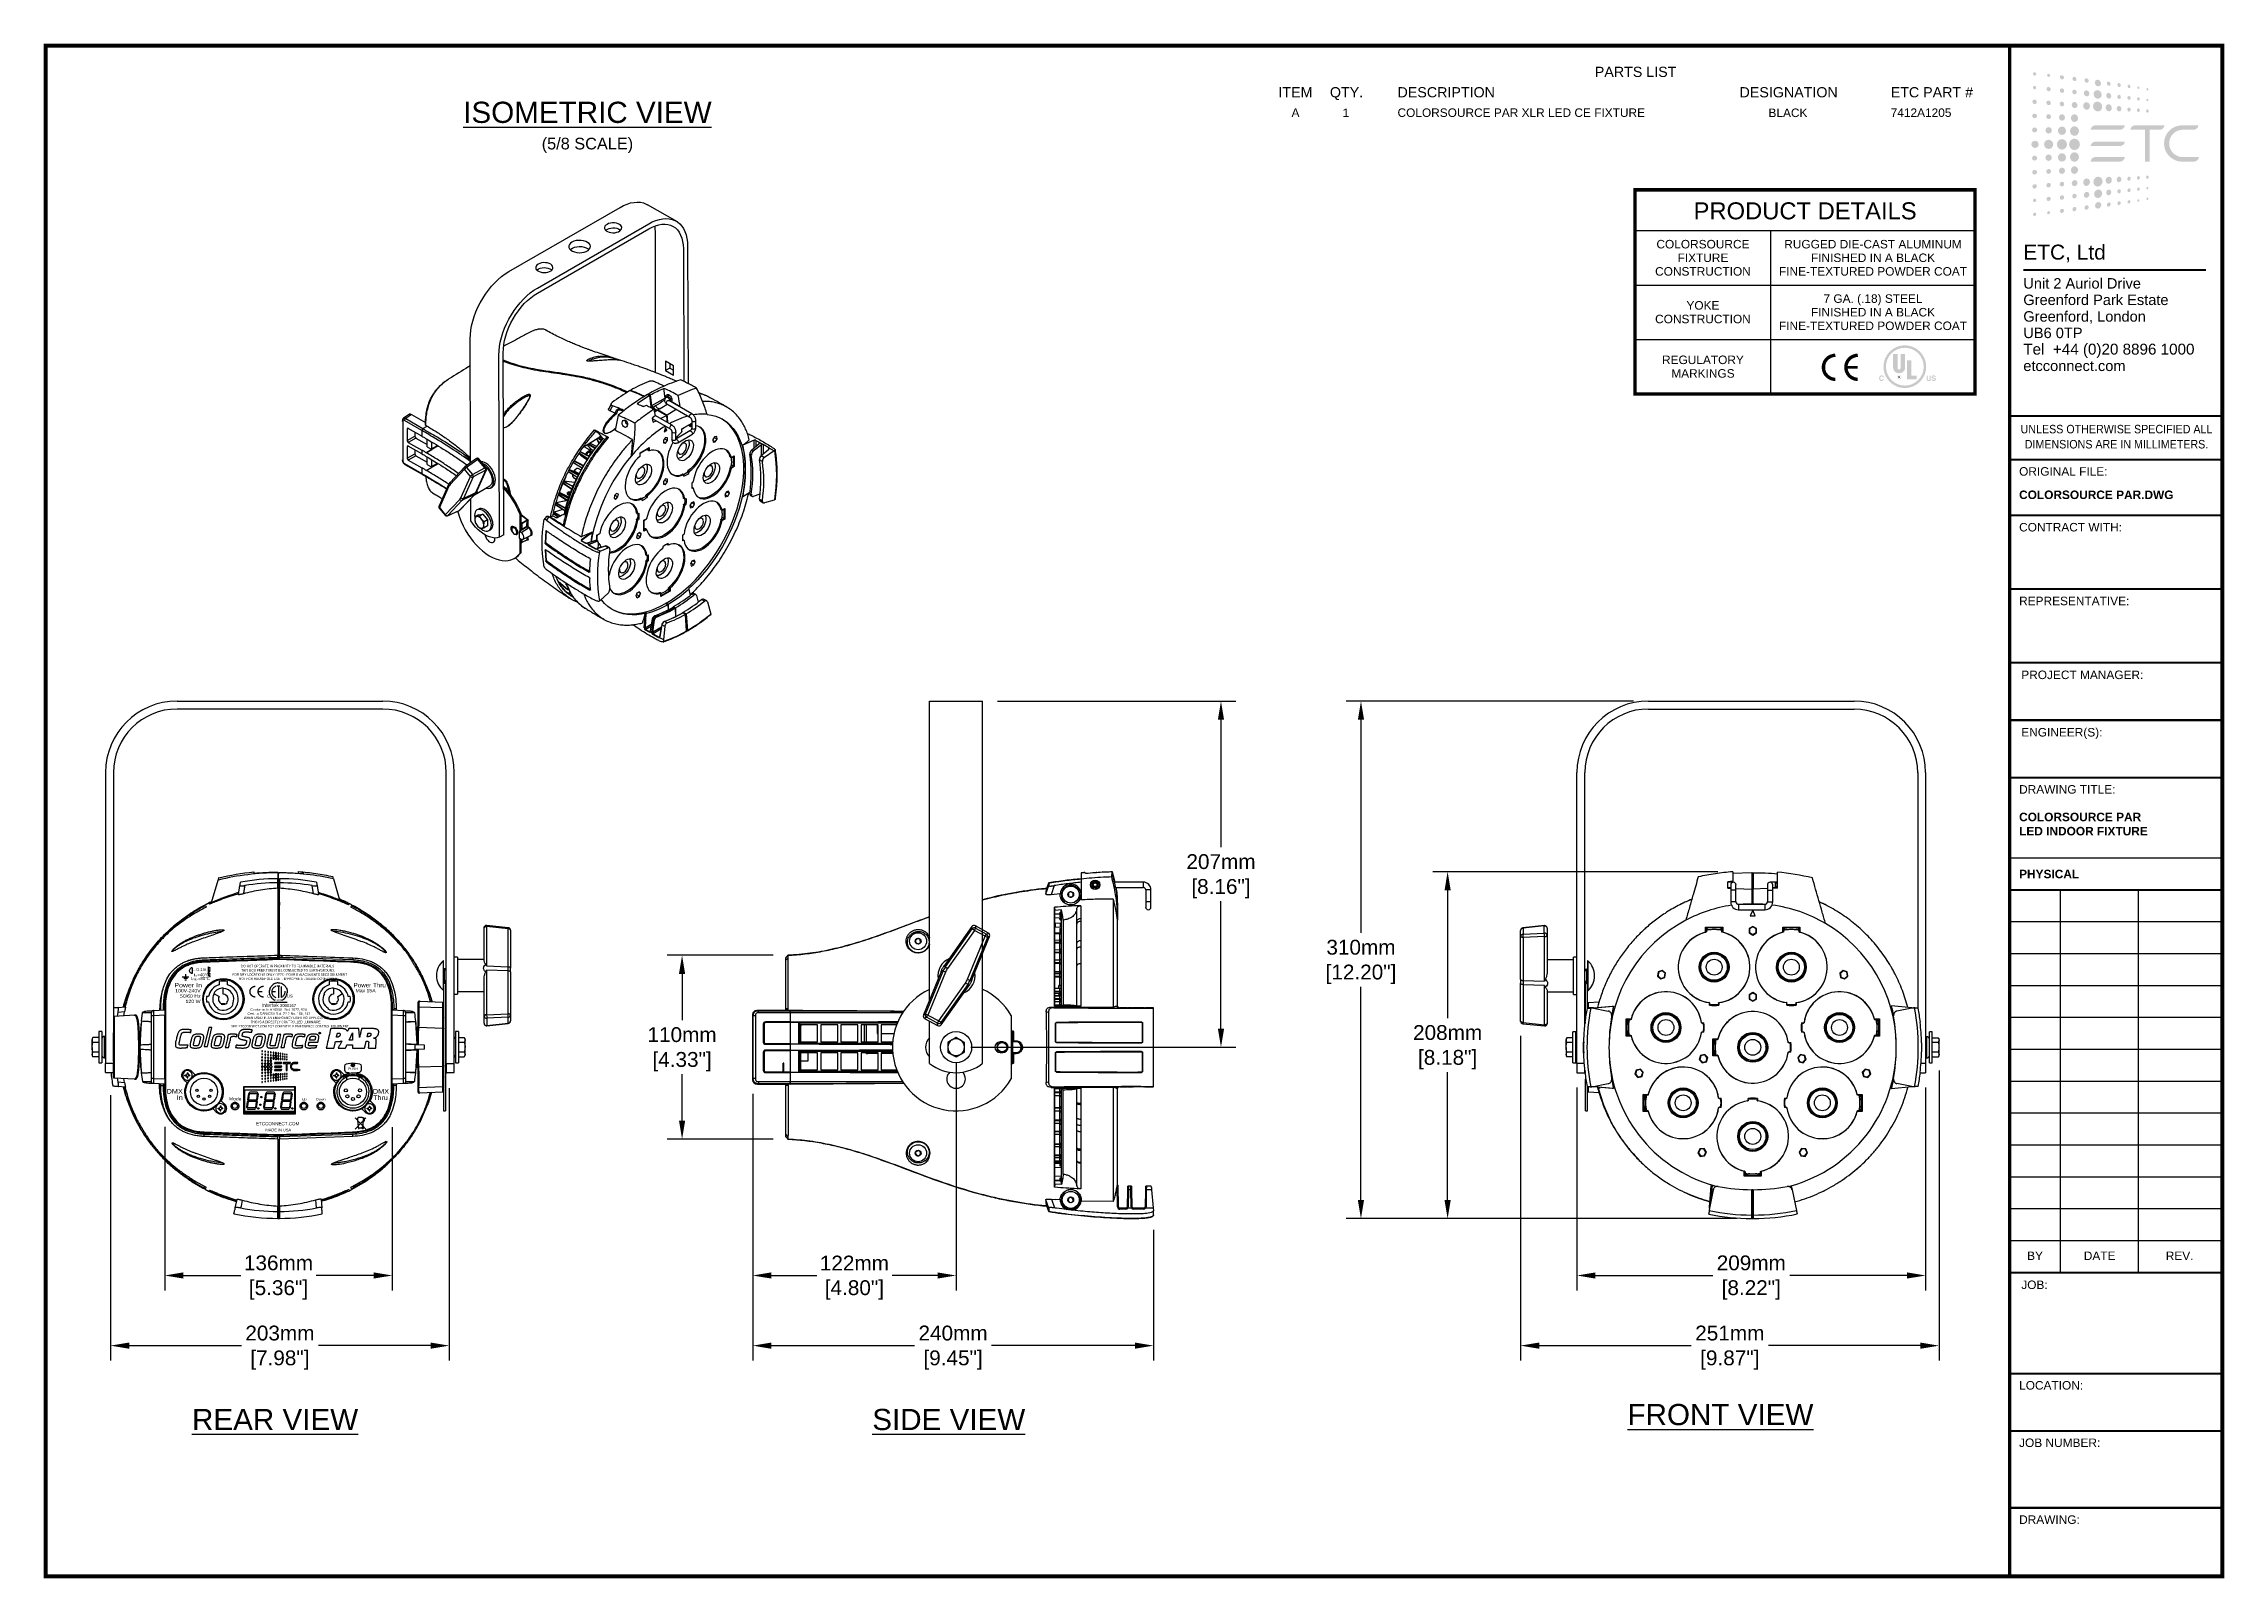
# Paper-space layout 'Layout1' of a CAD drawing. Header units: inches. Extents: x 0.3 to 16.3, y 0.2 to 11.5.
# The model-space entities are those that its viewports show. They can reach past a viewport. Long polylines and large blocks are cut down to what shows.
import ezdxf
from ezdxf.enums import TextEntityAlignment as Align

# ---------------------------------------------------------------- set-up
doc = ezdxf.new("R2010")
doc.units = ezdxf.units.IN
doc.header["$MEASUREMENT"] = 0
for name, color, linetype in [('7412A1205 - CSPAR-XLR', 7, 'Continuous'), ('COLOR - BLACK', 7, 'Continuous'), ('DIM', 1, 'Continuous'), ('LABEL', 2, 'Continuous'), ('LIST', 1, 'Continuous'), ('OBJECT', 7, 'Continuous'), ('TITLE', 140, 'Continuous'), ('TITLE (Limited)', 140, 'Continuous')]:
    doc.layers.add(name, color=color, linetype=linetype)
doc.styles.add('Arial', font='arial.ttf')
doc.styles.add('Arial Bold', font='arialbd.ttf')
doc.dimstyles.new('ETC EU Metric & ANSI.35 Stacked', dxfattribs={"dimscale": 2.666667, "dimtxt": 0.35, "dimasz": 0.4375, "dimexe": 0.35, "dimexo": 0.35, "dimgap": 0.116667, "dimtad": 0, "dimtih": 1, "dimtoh": 1, "dimdec": 0, "dimlfac": 25.4, "dimzin": 4, "dimdsep": 46, "dimtxsty": 'Arial', "dimcen": 0.175, "dimadec": 0, "dimazin": 0, "dimtfac": 0.75, "dimtdec": 0, "dimtofl": 0, "dimtmove": 0, "dimatfit": 3, "dimfxl": 1, "dimtolj": 1, "dimtzin": 0, "dimarcsym": 0})

psp = doc.layouts.get("Layout1")

# ---------------------------------------------------------------- texts
at = {"char_height": 0.0625, "attachment_point": 4, "style": 'Arial Bold'}
for s, heights, insert in [('COLORSOURCE PAR.DWG', [0.303], (14.774, 8.17)), ('COLORSOURCE PAR\\PLED INDOOR FIXTURE', [0.503], (14.774, 5.75)), ('PHYSICAL', [0.23], (14.774, 5.383))]:
    psp.add_mtext_dynamic_manual_height_columns(s, width=1.5625, gutter_width=2.5, heights=heights, dxfattribs=dict(at, insert=insert))
at = {"layer": '7412A1205 - CSPAR-XLR', "style": 'Arial'}
for s, p in [('COLORSOURCE PAR XLR LED CE FIXTURE', (10.205, 10.979)), ('7412A1205', (13.83, 10.979))]:
    psp.add_text(s, height=0.0625, dxfattribs=at).set_placement(p, align=Align.MIDDLE_LEFT)
at = {"layer": 'COLOR - BLACK', "style": 'Arial'}
psp.add_text('BLACK', height=0.0625, dxfattribs=at).set_placement((13.075, 10.978), align=Align.MIDDLE_CENTER)
at = {"layer": 'COLOR - BLACK', "char_height": 0.0625, "attachment_point": 5, "line_spacing_factor": 0.96, "style": 'Arial'}
for s, insert in [('RUGGED DIE-CAST ALUMINUM\\PFINISHED IN A BLACK FINE-TEXTURED POWDER COAT', (13.7, 9.912)), ('7 GA. (.18) STEEL\\PFINISHED IN A BLACK\\PFINE-TEXTURED POWDER COAT', (13.7, 9.512))]:
    psp.add_mtext_dynamic_manual_height_columns(s, width=1.48164, gutter_width=3.438, heights=[0], dxfattribs=dict(at, insert=insert))
at = {"layer": 'LIST', "style": 'Arial'}
for s, p in [('PARTS LIST', (11.955, 11.279)), ('ITEM', (9.455, 11.129)), ('QTY.', (9.83, 11.129)), ('DESIGNATION', (13.08, 11.129))]:
    psp.add_text(s, height=0.075, dxfattribs=at).set_placement(p, align=Align.MIDDLE_CENTER)
for s, p in [('DESCRIPTION', (10.205, 11.129)), ('ETC PART #', (13.83, 11.129))]:
    psp.add_text(s, height=0.075, dxfattribs=at).set_placement(p, align=Align.MIDDLE_LEFT)
at = {"layer": 'OBJECT', "style": 'Arial'}
for s, p in [('A', (9.455, 10.979)), ('1', (9.825, 10.978))]:
    psp.add_text(s, height=0.0625, dxfattribs=at).set_placement(p, align=Align.MIDDLE_CENTER)
for s, height, p in [('PRODUCT DETAILS', 0.125, (13.201, 10.195)), ('R', 0.0168, (13.893, 9.027))]:
    psp.add_text(s, height=height, dxfattribs=at).set_placement(p, align=Align.CENTER)
at = {"layer": 'OBJECT', "char_height": 0.0625, "attachment_point": 5, "line_spacing_factor": 0.96, "style": 'Arial'}
for s, insert in [('COLORSOURCE FIXTURE\\PCONSTRUCTION', (12.45, 9.912)), ('YOKE\\PCONSTRUCTION', (12.45, 9.512)), ('REGULATORY\\PMARKINGS', (12.45, 9.112))]:
    psp.add_mtext_dynamic_manual_height_columns(s, width=1.01127, gutter_width=3.438, heights=[0], dxfattribs=dict(at, insert=insert))
at = {"layer": 'TITLE', "style": 'Arial', "width": 0.9}
for s, p in [('UNLESS OTHERWISE SPECIFIED ALL', (15.49, 8.622)), ('DIMENSIONS ARE IN MILLIMETERS.', (15.49, 8.511))]:
    psp.add_text(s, height=0.0625, dxfattribs=at).set_placement(p, align=Align.CENTER)
at = {"layer": 'TITLE', "style": 'Arial'}
for s, p in [('ORIGINAL FILE:', (14.774, 8.311)), ('CONTRACT WITH:', (14.774, 7.901)), ('REPRESENTATIVE:', (14.774, 7.359)), ('PROJECT MANAGER:', (14.79, 6.816)), ('ENGINEER(S):', (14.79, 6.394)), ('DRAWING TITLE:', (14.774, 5.974)), ('JOB:', (14.79, 2.333)), ('LOCATION:', (14.774, 1.594)), ('JOB NUMBER:', (14.774, 1.172)), ('DRAWING:', (14.774, 0.607))]:
    psp.add_text(s, height=0.0625, dxfattribs=at).set_placement(p)
for s, p in [('BY', (14.891, 2.546)), ('DATE', (15.366, 2.546)), ('REV.', (15.954, 2.546))]:
    psp.add_text(s, height=0.0625, dxfattribs=at).set_placement(p, align=Align.CENTER)
at = {"layer": 'TITLE (Limited)', "style": 'Arial'}
for s, height, p in [('ETC, Ltd', 0.11, (14.805, 9.899)), ('Greenford Park Estate', 0.0768, (14.805, 9.565)), ('Unit 2 Auriol Drive', 0.0768, (14.805, 9.686)), ('Greenford, London', 0.0768, (14.805, 9.443)), ('UB6 0TP', 0.0768, (14.805, 9.322)), ('Tel  +44 (0)20 8896 1000', 0.08, (14.805, 9.201)), ('etcconnect.com', 0.0768, (14.805, 9.08))]:
    psp.add_text(s, height=height, dxfattribs=at).set_placement(p)

msp = doc.modelspace()

# ---------------------------------------------------------------- texts
at = {"layer": 'DIM', "style": 'Arial'}
for s, height, p in [('%%UISOMETRIC VIEW', 0.5, (12.365, 34.102)), ('(5/8 SCALE)', 0.275, (12.365, 33.477)), ('%%UREAR VIEW', 0.5, (4.999, 3.278)), ('%%USIDE VIEW', 0.5, (20.887, 3.278)), ('%%UFRONT VIEW', 0.5, (39.086, 3.394))]:
    msp.add_text(s, height=height, dxfattribs=at).set_placement(p, align=Align.CENTER)
at = {"layer": 'LABEL', "style": 'Arial'}
for s, height, width, p in [('t     =80%%dC', 0.07187, 0.875, (3.013, 13.89)), ('max', 0.0479, 0.75, (3.053, 13.884)), ('...0.1m...', 0.0746, 0.875, (3.056, 14.101)), ('t  =40%%dC', 0.0719, 0.875, (3.082, 13.979)), ('a', 0.0479, 0.875, (3.119, 13.974)), ('FOR DRY LOCATIONS ONLY / IP20 - POUR EMLACEMENTS SECS SEULMENT', 0.058, 0.725, (3.993, 13.991)), ("NOT FOR HOUSEHOLD USE  - IMPROPRE A L'USAGE DOMESTIQUE", 0.058, 0.71, (4.151, 13.891)), ('THIS EQUIPMENT MUST BE CONNECTED TO EARTH/GROUND.', 0.058, 0.725, (4.2, 14.091)), ('DO NOT OPERATE IN PROXIMITY TO FLAMMABLE MATERIALS', 0.058, 0.725, (4.198, 14.191)), ('Power In', 0.1055, 1.12, (2.623, 13.718)), ('100V-240V', 0.078, 1.1, (2.643, 13.599)), ('50/60 Hz', 0.078, 1.13, (2.753, 13.474)), ('120 W', 0.078, 1.13, (2.886, 13.348)), ('C', 0.0702, 0.8, (4.811, 13.476)), ('US', 0.0702, 0.8, (5.28, 13.476)), ('Max 15A', 0.078, 1.1, (6.896, 13.602)), ('WHEN USED IN AN EMERGENCY LIGHTING APPLICATION,', 0.058, 0.72, (4.263, 12.972)), ('THIS IS A DIRECTLY CONTROLLED LUMINAIRE.', 0.058, 0.725, (4.42, 12.872)), ('3060167', 0.07, 0.8, (5.113, 13.255)), ('SEE ETCCONNECT.COM FOR COMPATIBLE EMERGENCY CONTROL EQUIPMENT.', 0.058, 0.7, (3.969, 12.772)), ('DMX', 0.11, 1.12, (2.441, 11.211)), ('DMX', 0.11, 1.12, (7.305, 11.211)), ('In', 0.11, 1.18, (2.673, 11.061)), ('Mode', 0.075, 1.12, (3.912, 11.053)), ('Up', 0.0565, 1.12, (5.629, 11.053)), ('Down', 0.0565, 1.12, (5.963, 11.053)), ('Thru', 0.11, 1.1, (7.309, 11.061)), ('ETCCONNECT.COM', 0.075, 1.02, (4.549, 10.465)), ('MADE IN USA', 0.065, 1.02, (4.773, 10.323))]:
    msp.add_text(s, height=height, dxfattribs=dict(at, width=width)).set_placement(p)
for s, rotation, p in [('L', 341.0311, (4.997, 13.411)), ('I', 346.6362, (5.022, 13.403)), ('S', 347.7661, (5.035, 13.4)), ('E', 9.0599, (5.095, 13.396)), ('D', 17.5728, (5.126, 13.402))]:
    msp.add_text(s, height=0.029, rotation=rotation, dxfattribs=at).set_placement(p)
for s, height, p in [('T', 0.029, (5.066, 13.395)), ('Power Thru', 0.1055, (6.849, 13.718)), ('Cert. to CAN/CSA Std. 22.2 No. 166, 141', 0.058, (4.349, 13.07)), ('Conforms to ANSI/UL Std. 1573, 924', 0.058, (4.414, 13.165)), ('Intertek', 0.0875, (4.679, 13.255))]:
    msp.add_text(s, height=height, dxfattribs=at).set_placement(p)
at = {"layer": 'LABEL', "style": 'Arial', "width": 0.9}
msp.add_text('R', height=0.0199, dxfattribs=at).set_placement((6.052, 12.631), align=Align.CENTER)
at = {"layer": 'OBJECT', "style": 'Arial'}
msp.add_text('PUSH', height=0.0594, dxfattribs=at).set_placement((6.835, 11.766), align=Align.CENTER)

# ---------------------------------------------------------------- blocks, each defined once
blk = doc.blocks.new('*U11')
at = {"layer": 'TITLE'}
h = blk.add_hatch(color=256, dxfattribs=at)
h.dxf.hatch_style = 1
edge = h.paths.add_edge_path()
edge.add_ellipse((-0.551, -0.32), major_axis=(-0.00117, 0.00942), ratio=0.786077, start_angle=0, end_angle=360)
edge = h.paths.add_edge_path()
edge.add_ellipse((-0.617, -0.308), major_axis=(-0.00255, 0.00944), ratio=0.788436, start_angle=0, end_angle=360)
edge = h.paths.add_edge_path()
edge.add_ellipse((-0.686, -0.299), major_axis=(0.0035, -0.0129), ratio=0.804011, start_angle=0, end_angle=360)
edge = h.paths.add_edge_path()
edge.add_ellipse((-0.759, -0.289), major_axis=(0.0039, -0.0141), ratio=0.818002, start_angle=0, end_angle=360)
edge = h.paths.add_edge_path()
edge.add_ellipse((-0.835, -0.279), major_axis=(0.0086, -0.0134), ratio=0.84153, start_angle=0, end_angle=360)
edge = h.paths.add_edge_path()
edge.add_ellipse((-0.915, -0.274), major_axis=(0.0127, -0.0215), ratio=0.874738, start_angle=0, end_angle=360)
edge = h.paths.add_edge_path()
edge.add_ellipse((-0.998, -0.256), major_axis=(0.0088, -0.0145), ratio=0.856199, start_angle=0, end_angle=360)
edge = h.paths.add_edge_path()
edge.add_ellipse((-1.087, -0.244), major_axis=(0.0088, -0.0138), ratio=0.865749, start_angle=0, end_angle=360)
edge = h.paths.add_edge_path()
edge.add_ellipse((-1.179, -0.232), major_axis=(0.0103, -0.0122), ratio=0.870777, start_angle=0, end_angle=360)
edge = h.paths.add_edge_path()
edge.add_ellipse((-1.277, -0.218), major_axis=(0.00845, -0.00919), ratio=0.873972, start_angle=0, end_angle=360)
edge = h.paths.add_edge_path()
edge.add_ellipse((-1.38, -0.207), major_axis=(0.00868, -0.00945), ratio=0.897968, start_angle=0, end_angle=360)
edge = h.paths.add_edge_path()
edge.add_ellipse((-1.38, -0.308), major_axis=(0.00868, -0.00945), ratio=0.897968, start_angle=0, end_angle=360)
edge = h.paths.add_edge_path()
edge.add_ellipse((-1.277, -0.319), major_axis=(0.0111, -0.0121), ratio=0.895478, start_angle=0, end_angle=360)
edge = h.paths.add_edge_path()
edge.add_ellipse((-1.179, -0.33), major_axis=(0.0073, -0.0151), ratio=0.898542, start_angle=0, end_angle=360)
edge = h.paths.add_edge_path()
edge.add_ellipse((-1.087, -0.34), major_axis=(0.0073, -0.0157), ratio=0.89034, start_angle=0, end_angle=360)
edge = h.paths.add_edge_path()
edge.add_ellipse((-0.998, -0.35), major_axis=(0.0094, -0.0204), ratio=0.878319, start_angle=0, end_angle=360)
edge = h.paths.add_edge_path()
edge.add_ellipse((-0.917, -0.358), major_axis=(0.0139, -0.029), ratio=0.899302, start_angle=0, end_angle=360)
edge = h.paths.add_edge_path()
edge.add_ellipse((-0.835, -0.368), major_axis=(0.0057, -0.0204), ratio=0.849888, start_angle=0, end_angle=360)
edge = h.paths.add_edge_path()
edge.add_ellipse((-0.759, -0.376), major_axis=(0.0028, -0.0152), ratio=0.834282, start_angle=0, end_angle=360)
edge = h.paths.add_edge_path()
edge.add_ellipse((-0.686, -0.384), major_axis=(-0.0038, 0.0136), ratio=0.817713, start_angle=0, end_angle=360)
edge = h.paths.add_edge_path()
edge.add_ellipse((-0.617, -0.391), major_axis=(-0.0017, 0.0128), ratio=0.798818, start_angle=0, end_angle=360)
edge = h.paths.add_edge_path()
edge.add_ellipse((-0.551, -0.399), major_axis=(-0.00125, 0.00941), ratio=0.782381, start_angle=0, end_angle=360)
edge = h.paths.add_edge_path()
edge.add_ellipse((-0.551, -0.48), major_axis=(-0.0015, 0.0125), ratio=0.791451, start_angle=0, end_angle=360)
edge = h.paths.add_edge_path()
edge.add_ellipse((-0.617, -0.474), major_axis=(-0.0024, 0.0136), ratio=0.802162, start_angle=0, end_angle=360)
edge = h.paths.add_edge_path()
edge.add_ellipse((-0.686, -0.469), major_axis=(-0.0023, 0.0148), ratio=0.824547, start_angle=0, end_angle=360)
edge = h.paths.add_edge_path()
edge.add_ellipse((-0.759, -0.463), major_axis=(-0.0036, 0.0202), ratio=0.838638, start_angle=0, end_angle=360)
edge = h.paths.add_edge_path()
edge.add_ellipse((-0.835, -0.456), major_axis=(-0.0068, 0.0254), ratio=0.853097, start_angle=0, end_angle=360)
edge = h.paths.add_edge_path()
edge.add_ellipse((-0.917, -0.447), major_axis=(0.0126, -0.0347), ratio=0.894582, start_angle=0, end_angle=360)
edge = h.paths.add_edge_path()
edge.add_ellipse((-0.998, -0.443), major_axis=(-0.0081, 0.0266), ratio=0.892115, start_angle=0, end_angle=360)
edge = h.paths.add_edge_path()
edge.add_ellipse((-1.086, -0.436), major_axis=(0.0089, -0.021), ratio=0.904768, start_angle=0, end_angle=360)
edge = h.paths.add_edge_path()
edge.add_ellipse((-1.179, -0.428), major_axis=(0.0069, -0.0162), ratio=0.920168, start_angle=0, end_angle=360)
edge = h.paths.add_edge_path()
edge.add_ellipse((-1.277, -0.42), major_axis=(0.0096, -0.0143), ratio=0.926491, start_angle=0, end_angle=360)
edge = h.paths.add_edge_path()
edge.add_ellipse((-1.38, -0.412), major_axis=(0.0099, -0.0136), ratio=0.93164, start_angle=0, end_angle=360)
edge = h.paths.add_edge_path()
edge.add_ellipse((-1.38, -0.516), major_axis=(0.0167, -0.0057), ratio=0.956006, start_angle=0, end_angle=360)
edge = h.paths.add_edge_path()
edge.add_ellipse((-1.277, -0.521), major_axis=(-0.0076, 0.0163), ratio=0.958987, start_angle=0, end_angle=360)
edge = h.paths.add_edge_path()
edge.add_ellipse((-1.179, -0.527), major_axis=(-0.0048, 0.0227), ratio=0.948178, start_angle=0, end_angle=360)
edge = h.paths.add_edge_path()
edge.add_ellipse((-1.087, -0.532), major_axis=(0.0059, -0.0276), ratio=0.930909, start_angle=0, end_angle=360)
edge = h.paths.add_edge_path()
edge.add_ellipse((-1.38, -0.619), major_axis=(0.0186, -0.0007), ratio=0.978453, start_angle=0, end_angle=360)
edge = h.paths.add_edge_path()
edge.add_ellipse((-1.277, -0.622), major_axis=(-0.0008, -0.0236), ratio=0.994417, start_angle=0, end_angle=360)
edge = h.paths.add_edge_path()
edge.add_ellipse((-1.179, -0.625), major_axis=(0, -0.0307), ratio=0.968222, start_angle=0, end_angle=360)
edge = h.paths.add_edge_path()
edge.add_ellipse((-1.087, -0.627), major_axis=(0, -0.0351), ratio=0.9434, start_angle=0, end_angle=360)
edge = h.paths.add_edge_path()
edge.add_ellipse((-1.377, -0.725), major_axis=(0.0267, -0.0009), ratio=0.984329, start_angle=0, end_angle=360)
edge = h.paths.add_edge_path()
edge.add_ellipse((-1.277, -0.725), major_axis=(-0.0012, -0.0337), ratio=0.995068, start_angle=0, end_angle=360)
edge = h.paths.add_edge_path()
edge.add_ellipse((-1.179, -0.725), major_axis=(-0.0013, -0.0384), ratio=0.968238, start_angle=0, end_angle=360)
edge = h.paths.add_edge_path()
edge.add_ellipse((-1.087, -0.725), major_axis=(0.0015, -0.0421), ratio=0.944092, start_angle=0, end_angle=360)
edge = h.paths.add_edge_path()
edge.add_ellipse((-1.38, -0.826), major_axis=(0.0186, 0.0007), ratio=0.978453, start_angle=0, end_angle=360, ccw=False)
edge = h.paths.add_edge_path()
edge.add_ellipse((-1.277, -0.823), major_axis=(-0.0008, 0.0236), ratio=0.994417, start_angle=0, end_angle=360, ccw=False)
edge = h.paths.add_edge_path()
edge.add_ellipse((-1.179, -0.821), major_axis=(0, 0.0307), ratio=0.968222, start_angle=0, end_angle=360, ccw=False)
edge = h.paths.add_edge_path()
edge.add_ellipse((-1.087, -0.818), major_axis=(0, 0.0351), ratio=0.9434, start_angle=0, end_angle=360, ccw=False)
edge = h.paths.add_edge_path()
edge.add_ellipse((-1.38, -0.93), major_axis=(0.0167, 0.0057), ratio=0.956006, start_angle=0, end_angle=360, ccw=False)
edge = h.paths.add_edge_path()
edge.add_ellipse((-1.277, -0.924), major_axis=(-0.0076, -0.0163), ratio=0.958987, start_angle=0, end_angle=360, ccw=False)
edge = h.paths.add_edge_path()
edge.add_ellipse((-1.179, -0.919), major_axis=(-0.0048, -0.0227), ratio=0.948178, start_angle=0, end_angle=360, ccw=False)
edge = h.paths.add_edge_path()
edge.add_ellipse((-1.087, -0.914), major_axis=(0.0059, 0.0276), ratio=0.930909, start_angle=0, end_angle=360, ccw=False)
edge = h.paths.add_edge_path()
edge.add_ellipse((-1.38, -1.034), major_axis=(0.0099, 0.0136), ratio=0.93164, start_angle=0, end_angle=360, ccw=False)
edge = h.paths.add_edge_path()
edge.add_ellipse((-1.277, -1.025), major_axis=(0.0096, 0.0143), ratio=0.926491, start_angle=0, end_angle=360, ccw=False)
edge = h.paths.add_edge_path()
edge.add_ellipse((-1.179, -1.017), major_axis=(0.0069, 0.0162), ratio=0.920168, start_angle=0, end_angle=360, ccw=False)
edge = h.paths.add_edge_path()
edge.add_ellipse((-1.086, -1.01), major_axis=(0.0089, 0.021), ratio=0.904768, start_angle=0, end_angle=360, ccw=False)
edge = h.paths.add_edge_path()
edge.add_ellipse((-0.998, -1.003), major_axis=(-0.0081, -0.0266), ratio=0.892115, start_angle=0, end_angle=360, ccw=False)
edge = h.paths.add_edge_path()
edge.add_ellipse((-0.914, -0.999), major_axis=(0.0126, 0.0347), ratio=0.894582, start_angle=0, end_angle=360, ccw=False)
edge = h.paths.add_edge_path()
edge.add_ellipse((-0.835, -0.989), major_axis=(-0.0068, -0.0254), ratio=0.853097, start_angle=0, end_angle=360, ccw=False)
edge = h.paths.add_edge_path()
edge.add_ellipse((-0.759, -0.983), major_axis=(-0.0036, -0.0202), ratio=0.838638, start_angle=0, end_angle=360, ccw=False)
edge = h.paths.add_edge_path()
edge.add_ellipse((-0.686, -0.977), major_axis=(-0.0023, -0.0148), ratio=0.824547, start_angle=0, end_angle=360, ccw=False)
edge = h.paths.add_edge_path()
edge.add_ellipse((-0.617, -0.971), major_axis=(-0.0024, -0.0136), ratio=0.802162, start_angle=0, end_angle=360, ccw=False)
edge = h.paths.add_edge_path()
edge.add_ellipse((-0.551, -0.966), major_axis=(-0.0015, -0.0125), ratio=0.791451, start_angle=0, end_angle=360, ccw=False)
edge = h.paths.add_edge_path()
edge.add_ellipse((-0.551, -1.047), major_axis=(-0.00125, -0.00941), ratio=0.782381, start_angle=0, end_angle=360, ccw=False)
edge = h.paths.add_edge_path()
edge.add_ellipse((-0.617, -1.054), major_axis=(-0.0017, -0.0128), ratio=0.798818, start_angle=0, end_angle=360, ccw=False)
edge = h.paths.add_edge_path()
edge.add_ellipse((-0.551, -1.125), major_axis=(-0.00117, -0.00942), ratio=0.786077, start_angle=0, end_angle=360, ccw=False)
edge = h.paths.add_edge_path()
edge.add_ellipse((-0.617, -1.137), major_axis=(-0.00255, -0.00944), ratio=0.788436, start_angle=0, end_angle=360, ccw=False)
edge = h.paths.add_edge_path()
edge.add_ellipse((-0.686, -1.062), major_axis=(-0.0038, -0.0136), ratio=0.817713, start_angle=0, end_angle=360, ccw=False)
edge = h.paths.add_edge_path()
edge.add_ellipse((-0.759, -1.07), major_axis=(0.0028, 0.0152), ratio=0.834282, start_angle=0, end_angle=360, ccw=False)
edge = h.paths.add_edge_path()
edge.add_ellipse((-0.686, -1.147), major_axis=(0.0035, 0.0129), ratio=0.804011, start_angle=0, end_angle=360, ccw=False)
edge = h.paths.add_edge_path()
edge.add_ellipse((-0.759, -1.157), major_axis=(0.0039, 0.0141), ratio=0.818002, start_angle=0, end_angle=360, ccw=False)
edge = h.paths.add_edge_path()
edge.add_ellipse((-0.835, -1.078), major_axis=(0.0057, 0.0204), ratio=0.849888, start_angle=0, end_angle=360, ccw=False)
edge = h.paths.add_edge_path()
edge.add_ellipse((-0.835, -1.167), major_axis=(0.0086, 0.0134), ratio=0.84153, start_angle=0, end_angle=360, ccw=False)
edge = h.paths.add_edge_path()
edge.add_ellipse((-0.913, -1.088), major_axis=(0.0139, 0.029), ratio=0.899302, start_angle=0, end_angle=360, ccw=False)
edge = h.paths.add_edge_path()
edge.add_ellipse((-0.913, -1.173), major_axis=(0.0127, 0.0215), ratio=0.874738, start_angle=0, end_angle=360, ccw=False)
edge = h.paths.add_edge_path()
edge.add_ellipse((-0.998, -1.189), major_axis=(0.0088, 0.0145), ratio=0.856199, start_angle=0, end_angle=360, ccw=False)
edge = h.paths.add_edge_path()
edge.add_ellipse((-0.998, -1.096), major_axis=(0.0094, 0.0204), ratio=0.878319, start_angle=0, end_angle=360, ccw=False)
edge = h.paths.add_edge_path()
edge.add_ellipse((-1.087, -1.105), major_axis=(0.0073, 0.0157), ratio=0.89034, start_angle=0, end_angle=360, ccw=False)
edge = h.paths.add_edge_path()
edge.add_ellipse((-1.179, -1.116), major_axis=(0.0073, 0.0151), ratio=0.898542, start_angle=0, end_angle=360, ccw=False)
edge = h.paths.add_edge_path()
edge.add_ellipse((-1.277, -1.126), major_axis=(0.0111, 0.0121), ratio=0.895478, start_angle=0, end_angle=360, ccw=False)
edge = h.paths.add_edge_path()
edge.add_ellipse((-1.38, -1.137), major_axis=(0.00868, 0.00945), ratio=0.897968, start_angle=0, end_angle=360, ccw=False)
edge = h.paths.add_edge_path()
edge.add_ellipse((-1.38, -1.239), major_axis=(0.00868, 0.00945), ratio=0.897968, start_angle=0, end_angle=360, ccw=False)
edge = h.paths.add_edge_path()
edge.add_ellipse((-1.277, -1.227), major_axis=(0.00845, 0.00919), ratio=0.873972, start_angle=0, end_angle=360, ccw=False)
edge = h.paths.add_edge_path()
edge.add_ellipse((-1.179, -1.214), major_axis=(0.0103, 0.0122), ratio=0.870777, start_angle=0, end_angle=360, ccw=False)
edge = h.paths.add_edge_path()
edge.add_ellipse((-1.087, -1.201), major_axis=(0.0088, 0.0138), ratio=0.865749, start_angle=0, end_angle=360, ccw=False)
h.paths.add_polyline_path([(-0.753, -0.618, 0.383929), (-0.717, -0.585), (-0.932, -0.585, 0.383929), (-0.969, -0.618)])
h.paths.add_polyline_path([(-0.932, -0.705, 0.383929), (-0.969, -0.738), (-0.753, -0.738, 0.383929), (-0.717, -0.705)])
h.paths.add_polyline_path([(-0.753, -0.852, 0.383929), (-0.717, -0.818), (-0.932, -0.818, 0.383929), (-0.969, -0.852)])
h.paths.add_polyline_path([(-0.297, -0.585, 0.988004), (-0.297, -0.852), (-0.209, -0.852, 0.383929), (-0.172, -0.818), (-0.297, -0.818, -0.940043), (-0.297, -0.618), (-0.212, -0.618, 0.383929), (-0.176, -0.585)])
h.paths.add_polyline_path([(-0.462, -0.618, 0.383929), (-0.425, -0.585), (-0.641, -0.585, 0.383929), (-0.677, -0.618), (-0.569, -0.618), (-0.569, -0.852), (-0.535, -0.852), (-0.535, -0.618)])
blk = doc.blocks.new('*D0')
at = {"layer": 'Defpoints', "color": 0, "transparency": 16777216}
for p in [(35.701, 11.703), (43.925, 11.703), (43.925, 6.923)]:
    blk.add_point(p, dxfattribs=at)
at = {"layer": 'DIM', "color": 0, "lineweight": -2, "transparency": 16777216}
for p, q in [((35.701, 11.353), (35.701, 6.573)), ((43.925, 11.353), (43.925, 6.573)), ((36.139, 6.923), (38.904, 6.923)), ((43.488, 6.923), (40.722, 6.923))]:
    blk.add_line(p, q, dxfattribs=at)
at = {"layer": 'DIM', "color": 0, "transparency": 16777216}
for points in [[(36.139, 6.996), (36.139, 6.851), (35.701, 6.923)], [(43.488, 6.996), (43.488, 6.851), (43.925, 6.923)]]:
    blk.add_solid(points, dxfattribs=at)
at = {"layer": 'DIM', "color": 0, "transparency": 16777216, "char_height": 0.35, "attachment_point": 5, "style": 'Arial'}
for s, insert in [('\\A1;209mm', (39.813, 7.219)), ('\\A1;[8.22"]', (39.813, 6.583))]:
    blk.add_mtext(s, dxfattribs=dict(at, insert=insert))
blk = doc.blocks.new('*D1')
at = {"layer": 'Defpoints', "color": 0, "transparency": 16777216}
for p in [(34.373, 12.923), (44.241, 12.106), (34.373, 5.269)]:
    blk.add_point(p, dxfattribs=at)
at = {"layer": 'DIM', "color": 0, "lineweight": -2, "transparency": 16777216}
for p, q in [((34.373, 12.573), (34.373, 4.919)), ((44.241, 11.756), (44.241, 4.919)), ((34.811, 5.269), (38.398, 5.269)), ((43.803, 5.269), (40.216, 5.269))]:
    blk.add_line(p, q, dxfattribs=at)
at = {"layer": 'DIM', "color": 0, "transparency": 16777216}
for points in [[(34.811, 5.342), (34.811, 5.196), (34.373, 5.269)], [(43.803, 5.342), (43.803, 5.196), (44.241, 5.269)]]:
    blk.add_solid(points, dxfattribs=at)
at = {"layer": 'DIM', "color": 0, "transparency": 16777216, "char_height": 0.35, "attachment_point": 5, "style": 'Arial'}
for s, insert in [('\\A1;251mm', (39.307, 5.564)), ('\\A1;[9.87"]', (39.307, 4.928))]:
    blk.add_mtext(s, dxfattribs=dict(at, insert=insert))
blk = doc.blocks.new('*D2')
at = {"layer": 'Defpoints', "color": 0, "transparency": 16777216}
for p in [(32.652, 16.444), (39.376, 16.444), (39.819, 8.265)]:
    blk.add_point(p, dxfattribs=at)
at = {"layer": 'DIM', "color": 0, "lineweight": -2, "transparency": 16777216}
for p, q in [((39.026, 16.444), (32.302, 16.444)), ((32.652, 16.006), (32.652, 12.991)), ((32.652, 8.703), (32.652, 11.718)), ((39.469, 8.265), (32.302, 8.265))]:
    blk.add_line(p, q, dxfattribs=at)
at = {"layer": 'DIM', "color": 0, "transparency": 16777216}
for points in [[(32.579, 16.006), (32.725, 16.006), (32.652, 16.444)], [(32.579, 8.703), (32.725, 8.703), (32.652, 8.265)]]:
    blk.add_solid(points, dxfattribs=at)
at = {"layer": 'DIM', "color": 0, "transparency": 16777216, "char_height": 0.35, "attachment_point": 5, "style": 'Arial'}
for s, insert in [('\\A1;208mm', (32.652, 12.65)), ('\\A1;[8.18"]', (32.652, 12.014))]:
    blk.add_mtext(s, dxfattribs=dict(at, insert=insert))
blk = doc.blocks.new('*D3')
at = {"layer": 'Defpoints', "color": 0, "transparency": 16777216}
for p in [(30.608, 20.468), (37.388, 20.468), (39.819, 8.265)]:
    blk.add_point(p, dxfattribs=at)
at = {"layer": 'DIM', "color": 0, "lineweight": -2, "transparency": 16777216}
for p, q in [((37.038, 20.468), (30.258, 20.468)), ((30.608, 20.03), (30.608, 15.003)), ((30.608, 8.703), (30.608, 13.73)), ((39.469, 8.265), (30.258, 8.265))]:
    blk.add_line(p, q, dxfattribs=at)
at = {"layer": 'DIM', "color": 0, "transparency": 16777216}
for points in [[(30.535, 20.03), (30.681, 20.03), (30.608, 20.468)], [(30.535, 8.703), (30.681, 8.703), (30.608, 8.265)]]:
    blk.add_solid(points, dxfattribs=at)
at = {"layer": 'DIM', "color": 0, "transparency": 16777216, "char_height": 0.35, "attachment_point": 5, "style": 'Arial'}
for s, insert in [('\\A1;310mm', (30.608, 14.662)), ('\\A1;[12.20"]', (30.608, 14.026))]:
    blk.add_mtext(s, dxfattribs=dict(at, insert=insert))
blk = doc.blocks.new('*D4')
at = {"layer": 'Defpoints', "color": 0, "transparency": 16777216}
for p in [(21.686, 20.465), (27.307, 20.465), (21.06, 12.306)]:
    blk.add_point(p, dxfattribs=at)
at = {"layer": 'DIM', "color": 0, "lineweight": -2, "transparency": 16777216}
for p, q in [((22.036, 20.465), (27.657, 20.465)), ((27.307, 20.027), (27.307, 17.022)), ((27.307, 12.743), (27.307, 15.749)), ((21.41, 12.306), (27.657, 12.306))]:
    blk.add_line(p, q, dxfattribs=at)
at = {"layer": 'DIM', "color": 0, "transparency": 16777216}
for points in [[(27.234, 20.027), (27.38, 20.027), (27.307, 20.465)], [(27.234, 12.743), (27.38, 12.743), (27.307, 12.306)]]:
    blk.add_solid(points, dxfattribs=at)
at = {"layer": 'DIM', "color": 0, "transparency": 16777216, "char_height": 0.35, "attachment_point": 5, "style": 'Arial'}
for s, insert in [('\\A1;207mm', (27.307, 16.681)), ('\\A1;[8.16"]', (27.307, 16.044))]:
    blk.add_mtext(s, dxfattribs=dict(at, insert=insert))
blk = doc.blocks.new('*D5')
at = {"layer": 'Defpoints', "color": 0, "transparency": 16777216}
for p in [(21.06, 12.306), (16.263, 11.555), (16.263, 6.923)]:
    blk.add_point(p, dxfattribs=at)
at = {"layer": 'DIM', "color": 0, "lineweight": -2, "transparency": 16777216}
for p, q in [((21.06, 11.956), (21.06, 6.573)), ((16.263, 11.205), (16.263, 6.573)), ((16.7, 6.923), (17.772, 6.923)), ((20.622, 6.923), (19.551, 6.923))]:
    blk.add_line(p, q, dxfattribs=at)
at = {"layer": 'DIM', "color": 0, "transparency": 16777216}
for points in [[(16.7, 6.996), (16.7, 6.851), (16.263, 6.923)], [(20.622, 6.996), (20.622, 6.851), (21.06, 6.923)]]:
    blk.add_solid(points, dxfattribs=at)
at = {"layer": 'DIM', "color": 0, "transparency": 16777216, "char_height": 0.35, "attachment_point": 5, "style": 'Arial'}
for s, insert in [('\\A1;122mm', (18.661, 7.216)), ('\\A1;[4.80"]', (18.661, 6.583))]:
    blk.add_mtext(s, dxfattribs=dict(at, insert=insert))
blk = doc.blocks.new('*D6')
at = {"layer": 'Defpoints', "color": 0, "transparency": 16777216}
for p in [(16.263, 11.555), (25.714, 8.346), (25.714, 5.269)]:
    blk.add_point(p, dxfattribs=at)
at = {"layer": 'DIM', "color": 0, "lineweight": -2, "transparency": 16777216}
for p, q in [((16.263, 11.205), (16.263, 4.919)), ((25.714, 7.996), (25.714, 4.919)), ((16.7, 5.269), (20.079, 5.269)), ((25.276, 5.269), (21.897, 5.269))]:
    blk.add_line(p, q, dxfattribs=at)
at = {"layer": 'DIM', "color": 0, "transparency": 16777216}
for points in [[(16.7, 5.342), (16.7, 5.196), (16.263, 5.269)], [(25.276, 5.342), (25.276, 5.196), (25.714, 5.269)]]:
    blk.add_solid(points, dxfattribs=at)
at = {"layer": 'DIM', "color": 0, "transparency": 16777216, "char_height": 0.35, "attachment_point": 5, "style": 'Arial'}
for s, insert in [('\\A1;240mm', (20.988, 5.564)), ('\\A1;[9.45"]', (20.988, 4.928))]:
    blk.add_mtext(s, dxfattribs=dict(at, insert=insert))
blk = doc.blocks.new('*D7')
at = {"layer": 'Defpoints', "color": 0, "transparency": 16777216}
for p in [(2.397, 10.776), (7.762, 10.771), (7.762, 6.923)]:
    blk.add_point(p, dxfattribs=at)
at = {"layer": 'DIM', "color": 0, "lineweight": -2, "transparency": 16777216}
for p, q in [((2.397, 10.426), (2.397, 6.573)), ((7.762, 10.421), (7.762, 6.573)), ((2.834, 6.923), (4.19, 6.923)), ((7.324, 6.923), (5.969, 6.923))]:
    blk.add_line(p, q, dxfattribs=at)
at = {"layer": 'DIM', "color": 0, "transparency": 16777216}
for points in [[(2.834, 6.996), (2.834, 6.851), (2.397, 6.923)], [(7.324, 6.996), (7.324, 6.851), (7.762, 6.923)]]:
    blk.add_solid(points, dxfattribs=at)
at = {"layer": 'DIM', "color": 0, "transparency": 16777216, "char_height": 0.35, "attachment_point": 5, "style": 'Arial'}
for s, insert in [('\\A1;136mm', (5.079, 7.219)), ('\\A1;[5.36"]', (5.079, 6.583))]:
    blk.add_mtext(s, dxfattribs=dict(at, insert=insert))
blk = doc.blocks.new('*D8')
at = {"layer": 'Defpoints', "color": 0, "transparency": 16777216}
for p in [(1.12, 11.529), (9.103, 11.687), (9.103, 5.269)]:
    blk.add_point(p, dxfattribs=at)
at = {"layer": 'DIM', "color": 0, "lineweight": -2, "transparency": 16777216}
for p, q in [((9.103, 11.337), (9.103, 4.919)), ((1.12, 11.179), (1.12, 4.919)), ((1.558, 5.269), (4.203, 5.269)), ((8.666, 5.269), (6.021, 5.269))]:
    blk.add_line(p, q, dxfattribs=at)
at = {"layer": 'DIM', "color": 0, "transparency": 16777216}
for points in [[(1.558, 5.342), (1.558, 5.196), (1.12, 5.269)], [(8.666, 5.342), (8.666, 5.196), (9.103, 5.269)]]:
    blk.add_solid(points, dxfattribs=at)
at = {"layer": 'DIM', "color": 0, "transparency": 16777216, "char_height": 0.35, "attachment_point": 5, "style": 'Arial'}
for s, insert in [('\\A1;203mm', (5.112, 5.564)), ('\\A1;[7.98"]', (5.112, 4.928))]:
    blk.add_mtext(s, dxfattribs=dict(at, insert=insert))
blk = doc.blocks.new('*D9')
at = {"layer": 'Defpoints', "color": 0, "transparency": 16777216}
for p in [(14.597, 14.473), (17.095, 14.473), (17.095, 10.138)]:
    blk.add_point(p, dxfattribs=at)
at = {"layer": 'DIM', "color": 0, "lineweight": -2, "transparency": 16777216}
for p, q in [((16.745, 14.473), (14.247, 14.473)), ((14.597, 14.035), (14.597, 12.942)), ((14.597, 10.576), (14.597, 11.669)), ((16.745, 10.138), (14.247, 10.138))]:
    blk.add_line(p, q, dxfattribs=at)
at = {"layer": 'DIM', "color": 0, "transparency": 16777216}
for points in [[(14.524, 14.035), (14.67, 14.035), (14.597, 14.473)], [(14.524, 10.576), (14.67, 10.576), (14.597, 10.138)]]:
    blk.add_solid(points, dxfattribs=at)
at = {"layer": 'DIM', "color": 0, "transparency": 16777216, "char_height": 0.35, "attachment_point": 5, "style": 'Arial'}
for s, insert in [('\\A1;110mm', (14.597, 12.601)), ('\\A1;[4.33"]', (14.597, 11.965))]:
    blk.add_mtext(s, dxfattribs=dict(at, insert=insert))

# ---------------------------------------------------------------- dimensions: what is measured, and where the dimension line sits
at = {"layer": 'DIM'}
for base, p1, p2, picture, middle in [((27.307, 20.465), (21.06, 12.306), (21.686, 20.465), '*D4', (27.307, 16.385)), ((30.608, 20.468), (39.819, 8.265), (37.388, 20.468), '*D3', (30.608, 14.367)), ((32.652, 16.444), (39.819, 8.265), (39.376, 16.444), '*D2', (32.652, 12.355)), ((14.597, 14.473), (17.095, 10.138), (17.095, 14.473), '*D9', (14.597, 12.306))]:
    dim = msp.add_linear_dim(base=base, p1=p1, p2=p2, angle=90, dimstyle='ETC EU Metric & ANSI.35 Stacked', override={"dimpost": 'mm\\X'}, dxfattribs=at)
    dim.commit()
    dim.dimension.update_dxf_attribs({"geometry": picture, "text_midpoint": middle})
for base, p1, p2, picture, middle in [((34.373, 5.269), (44.241, 12.106), (34.373, 12.923), '*D1', (39.307, 5.269)), ((16.263, 6.923), (21.06, 12.306), (16.263, 11.555), '*D5', (18.661, 6.923)), ((9.103, 5.269), (1.12, 11.529), (9.103, 11.687), '*D8', (5.112, 5.269)), ((25.714, 5.269), (16.263, 11.555), (25.714, 8.346), '*D6', (20.988, 5.269)), ((43.925, 6.923), (35.701, 11.703), (43.925, 11.703), '*D0', (39.813, 6.923)), ((7.762, 6.923), (2.397, 10.776), (7.762, 10.771), '*D7', (5.079, 6.923))]:
    dim = msp.add_linear_dim(base=base, p1=p1, p2=p2, dimstyle='ETC EU Metric & ANSI.35 Stacked', override={"dimpost": 'mm\\X'}, dxfattribs=at)
    dim.commit()
    dim.dimension.update_dxf_attribs({"geometry": picture, "text_midpoint": middle})

# ---------------------------------------------------------------- linework, layer by layer
for p, q in [((10.509, 30.595), (13.134, 32.11)), ((14.487, 31.768), (13.778, 32.174)), ((11.186, 30.208), (13.811, 31.723)), ((11.186, 30.091), (13.811, 31.606)), ((13.963, 31.522), (13.963, 28.218)), ((14.627, 31.135), (14.638, 28.008)), ((14.728, 31.194), (14.74, 27.958)), ((9.611, 26.09), (9.6, 29.011)), ((11.2, 29.235), (11.204, 29.237)), ((11.204, 29.237), (11.212, 29.232)), ((11.212, 29.232), (11.213, 29.231)), ((10.293, 24.33), (10.277, 28.624)), ((10.394, 24.388), (10.378, 28.682)), ((13.133, 28.507), (13.138, 28.506)), ((14.394, 28.375), (14.205, 28.483)), ((14.205, 28.483), (14.205, 28.264)), ((14.307, 28.322), (14.205, 28.264)), ((14.306, 28.425), (14.307, 28.322)), ((14.307, 28.322), (14.394, 28.272)), ((14.395, 28.155), (14.394, 28.375)), ((13.379, 27.795), (13.368, 27.788)), ((13.385, 27.793), (13.387, 27.799)), ((14.199, 27.613), (14.17, 27.842)), ((14.205, 28.264), (14.395, 28.155)), ((10.63, 27.447), (10.528, 27.356)), ((12.923, 27.478), (12.867, 27.361)), ((12.956, 27.432), (12.897, 27.311)), ((13.017, 27.257), (12.897, 27.311)), ((13.101, 27.328), (13.097, 27.326)), ((13.828, 27.676), (13.536, 27.477)), ((13.686, 27.418), (13.756, 27.444)), ((13.794, 27.702), (13.783, 27.696)), ((13.783, 27.696), (13.828, 27.676)), ((13.802, 27.707), (13.802, 27.698)), ((13.839, 27.682), (13.828, 27.676)), ((13.828, 27.676), (13.861, 27.416)), ((13.836, 27.402), (13.861, 27.416)), ((13.839, 27.682), (13.872, 27.422)), ((13.847, 27.687), (13.88, 27.427)), ((13.872, 27.422), (13.861, 27.416)), ((13.861, 27.416), (13.905, 27.39)), ((13.872, 27.422), (13.916, 27.397)), ((14.199, 27.613), (13.88, 27.427)), ((13.88, 27.427), (13.924, 27.401)), ((13.882, 27.377), (13.905, 27.39)), ((13.916, 27.397), (13.905, 27.39)), ((13.971, 27.429), (13.924, 27.401)), ((13.934, 27.348), (13.965, 27.191)), ((13.945, 27.293), (14.013, 27.328)), ((14.024, 27.334), (14.013, 27.328)), ((14.013, 27.328), (14.229, 27.203)), ((14.024, 27.334), (14.24, 27.21)), ((14.078, 27.368), (14.032, 27.339)), ((14.032, 27.339), (14.248, 27.214)), ((14.206, 27.609), (14.199, 27.613)), ((14.255, 27.646), (14.236, 27.635)), ((14.236, 27.475), (14.782, 27.16)), ((14.457, 27.348), (14.248, 27.214)), ((14.83, 27.243), (14.284, 27.558)), ((14.289, 27.555), (14.303, 27.563)), ((14.302, 27.619), (14.32, 27.608)), ((14.32, 27.608), (14.31, 27.602)), ((14.552, 27.409), (14.343, 27.529)), ((14.552, 27.409), (14.548, 27.406)), ((14.987, 27.75), (15.03, 27.719)), ((15.231, 27.635), (15.201, 27.648)), ((8.013, 27.06), (8.013, 26.139)), ((8.165, 27.235), (8.024, 27.136)), ((8.457, 26.85), (8.053, 27.083)), ((8.216, 27.226), (8.079, 27.129)), ((8.079, 27.129), (8.483, 26.896)), ((8.144, 26.897), (8.114, 26.883)), ((8.114, 26.883), (8.114, 26.615)), ((8.457, 26.716), (8.141, 26.899)), ((8.216, 27.226), (8.548, 27.034)), ((8.293, 26.811), (8.293, 26.719)), ((8.457, 26.85), (8.457, 26.716)), ((8.459, 26.849), (8.457, 26.85)), ((8.483, 26.896), (8.484, 26.895)), ((8.484, 26.895), (8.583, 26.952)), ((8.548, 26.992), (8.548, 27.024)), ((8.548, 27.005), (8.548, 27.024)), ((8.548, 26.972), (8.583, 26.952)), ((12.53, 26.862), (12.555, 26.825)), ((12.639, 26.78), (12.555, 26.825)), ((13.093, 27.21), (13.016, 26.855)), ((13.017, 27.257), (13.018, 27.257)), ((13.262, 27.057), (13.262, 27.044)), ((13.276, 27.081), (13.272, 27.079)), ((13.285, 27.004), (13.296, 26.998)), ((13.965, 27.191), (13.903, 27.148)), ((13.919, 27.043), (13.903, 27.148)), ((13.906, 27.125), (14.314, 26.889)), ((13.919, 27.043), (13.987, 27.078)), ((14.362, 26.972), (13.963, 27.203)), ((14.088, 27.13), (14.229, 27.203)), ((14.207, 26.918), (14.174, 26.817)), ((14.174, 26.817), (14.239, 26.854)), ((14.181, 26.836), (14.226, 26.862)), ((14.226, 26.862), (14.203, 26.907)), ((14.239, 26.854), (14.207, 26.918)), ((14.226, 26.862), (14.239, 26.854)), ((14.24, 27.21), (14.229, 27.203)), ((14.24, 27.21), (14.251, 27.036)), ((14.357, 26.816), (14.357, 26.641)), ((14.782, 26.838), (14.452, 26.647)), ((14.452, 26.641), (14.452, 26.816)), ((14.495, 26.561), (14.83, 26.755)), ((14.591, 26.889), (14.809, 27.015)), ((14.591, 26.816), (14.591, 26.889)), ((14.594, 26.888), (14.591, 26.889)), ((14.592, 26.816), (14.591, 26.816)), ((14.594, 26.888), (14.801, 27.007)), ((14.594, 26.824), (14.594, 26.888)), ((14.772, 26.961), (14.772, 26.977)), ((14.794, 26.95), (14.794, 27.003)), ((14.809, 26.942), (14.808, 26.941)), ((14.809, 27.015), (14.809, 26.942)), ((14.825, 26.946), (14.809, 26.942)), ((14.825, 27.086), (14.825, 26.911)), ((14.92, 26.911), (14.92, 27.086)), ((8.114, 26.615), (8.293, 26.719)), ((8.144, 26.48), (8.114, 26.467)), ((8.114, 26.467), (8.114, 26.199)), ((8.114, 26.199), (8.293, 26.302)), ((8.32, 26.672), (8.141, 26.568)), ((8.141, 26.568), (8.457, 26.386)), ((8.457, 26.3), (8.141, 26.482)), ((8.32, 26.255), (8.141, 26.152)), ((8.293, 26.394), (8.293, 26.302)), ((8.32, 26.672), (8.588, 26.517)), ((8.32, 26.255), (8.588, 26.101)), ((8.457, 26.386), (8.457, 26.3)), ((8.565, 26.653), (8.566, 26.653)), ((8.844, 26.484), (8.565, 26.323)), ((8.565, 26.323), (8.698, 26.4)), ((8.565, 26.323), (8.565, 26.323)), ((8.565, 26.237), (8.565, 26.237)), ((8.588, 26.463), (8.588, 26.639)), ((8.588, 26.463), (8.698, 26.4)), ((8.69, 26.578), (8.69, 26.414)), ((8.69, 26.414), (8.829, 26.493)), ((9.611, 26.147), (9.443, 26.244)), ((12.165, 26.307), (12.206, 26.273)), ((12.165, 26.307), (12.207, 26.273)), ((12.202, 26.267), (12.299, 26.211)), ((12.243, 26.243), (12.281, 26.212)), ((12.243, 26.243), (12.282, 26.212)), ((12.268, 26.454), (12.683, 26.717)), ((12.445, 26.374), (12.309, 26.452)), ((12.362, 26.513), (12.433, 26.426)), ((12.362, 26.513), (12.435, 26.425)), ((12.54, 26.423), (12.377, 26.523)), ((12.395, 26.534), (12.552, 26.439)), ((12.578, 26.471), (12.422, 26.552)), ((12.58, 26.474), (12.425, 26.554)), ((12.435, 26.425), (12.501, 26.381)), ((12.436, 26.424), (12.503, 26.38)), ((12.437, 26.359), (12.437, 26.359)), ((12.502, 26.38), (12.508, 26.375)), ((12.555, 26.35), (12.51, 26.285)), ((12.581, 26.653), (12.638, 26.548)), ((12.582, 26.653), (12.639, 26.549)), ((12.689, 26.611), (12.6, 26.665)), ((12.618, 26.676), (12.701, 26.626)), ((12.722, 26.65), (12.642, 26.691)), ((12.724, 26.652), (12.645, 26.693)), ((12.775, 26.635), (12.725, 26.657)), ((13.403, 26.25), (13.403, 26.25)), ((13.605, 26.32), (13.823, 26.446)), ((13.605, 26.246), (13.605, 26.32)), ((13.605, 26.247), (13.605, 26.246)), ((13.608, 26.318), (13.815, 26.437)), ((13.608, 26.255), (13.608, 26.318)), ((13.786, 26.391), (13.786, 26.407)), ((13.808, 26.381), (13.808, 26.433)), ((13.823, 26.372), (13.822, 26.372)), ((13.823, 26.446), (13.823, 26.372)), ((14.207, 26.681), (14.159, 26.621)), ((14.159, 26.621), (14.159, 26.557)), ((14.159, 26.584), (14.207, 26.553)), ((14.159, 26.557), (14.207, 26.553)), ((14.184, 26.652), (14.255, 26.613)), ((14.255, 26.677), (14.207, 26.681)), ((14.207, 26.553), (14.255, 26.613)), ((14.255, 26.613), (14.255, 26.677)), ((14.602, 26.539), (14.592, 26.533)), ((15.362, 26.7), (15.319, 26.635)), ((15.319, 26.635), (15.327, 26.577)), ((15.321, 26.62), (15.379, 26.583)), ((15.327, 26.577), (15.379, 26.583)), ((15.353, 26.686), (15.422, 26.648)), ((15.414, 26.706), (15.362, 26.7)), ((15.379, 26.583), (15.422, 26.648)), ((15.422, 26.648), (15.414, 26.706)), ((15.759, 26.212), (15.823, 26.249)), ((15.76, 26.209), (15.815, 26.241)), ((15.808, 26.006), (15.808, 26.237)), ((15.823, 26.249), (15.823, 25.997)), ((16.031, 26.502), (16.027, 26.504)), ((16.297, 26.62), (16.031, 26.502)), ((16.231, 26.269), (16.194, 26.29)), ((16.236, 26.388), (16.418, 26.543)), ((16.236, 26.388), (16.275, 26.365)), ((16.471, 26.513), (16.275, 26.365)), ((16.297, 26.441), (16.297, 26.62)), ((16.34, 26.617), (16.417, 26.572)), ((16.34, 26.617), (16.34, 26.477)), ((16.417, 26.572), (16.513, 26.517)), ((16.417, 26.543), (16.417, 26.572)), ((16.463, 26.257), (16.645, 26.412)), ((16.463, 26.257), (16.539, 26.213)), ((16.471, 26.263), (16.471, 26.513)), ((16.645, 26.441), (16.513, 26.517)), ((16.513, 26.517), (16.513, 26.299)), ((16.767, 26.37), (16.539, 26.213)), ((16.645, 26.441), (16.767, 26.37)), ((16.645, 26.411), (16.645, 26.441)), ((16.782, 26.377), (16.767, 26.37)), ((8.053, 26.068), (8.457, 25.835)), ((8.061, 26.051), (8.465, 25.818)), ((8.141, 26.152), (8.457, 25.969)), ((8.457, 25.969), (8.457, 25.835)), ((8.457, 25.835), (8.459, 25.834)), ((8.465, 25.818), (8.466, 25.817)), ((8.565, 25.906), (8.698, 25.983)), ((8.566, 25.906), (8.565, 25.906)), ((8.843, 26.066), (8.566, 25.906)), ((8.588, 26.046), (8.588, 26.222)), ((8.588, 26.046), (8.698, 25.983)), ((8.69, 26.16), (8.69, 25.997)), ((8.69, 25.997), (8.827, 26.076)), ((9.467, 25.987), (9.125, 25.625)), ((9.468, 25.934), (9.126, 25.573)), ((9.381, 25.263), (9.606, 25.767)), ((9.668, 25.753), (9.444, 25.249)), ((9.606, 25.767), (9.468, 25.934)), ((9.746, 26.186), (9.474, 25.993)), ((9.783, 26.168), (9.515, 25.977)), ((9.515, 25.977), (9.653, 25.81)), ((9.653, 25.81), (9.949, 25.966)), ((9.969, 25.911), (9.668, 25.753)), ((9.735, 25.387), (9.969, 25.911)), ((9.764, 25.435), (9.982, 25.924)), ((9.949, 25.966), (9.783, 26.168)), ((9.976, 25.97), (9.803, 26.179)), ((9.985, 25.932), (9.985, 25.933)), ((11.846, 25.74), (11.846, 25.74)), ((12.053, 25.882), (11.937, 25.922)), ((12.054, 25.882), (11.937, 25.922)), ((12.039, 25.739), (12.101, 25.7)), ((12.053, 25.882), (12.054, 25.882)), ((12.164, 25.824), (12.054, 25.882)), ((12.064, 25.887), (12.168, 25.832)), ((12.213, 25.919), (12.159, 25.947)), ((12.24, 25.846), (12.171, 25.715)), ((12.282, 26.212), (12.281, 26.212)), ((12.282, 26.212), (12.349, 26.168)), ((12.282, 26.211), (12.35, 26.168)), ((13.616, 25.97), (13.606, 25.963)), ((14.673, 25.827), (14.631, 25.805)), ((14.641, 25.771), (14.641, 25.799)), ((14.73, 25.864), (14.673, 25.827)), ((14.759, 25.839), (14.724, 25.859)), ((14.725, 25.863), (14.73, 25.867)), ((14.73, 25.882), (14.73, 25.867)), ((14.759, 25.868), (14.759, 25.839)), ((15.741, 25.993), (15.755, 26.001)), ((15.759, 26.212), (15.759, 26.212)), ((15.823, 25.997), (15.759, 25.96)), ((15.759, 25.96), (15.759, 25.962)), ((15.76, 25.979), (15.808, 26.006)), ((15.808, 26.006), (15.762, 26.033)), ((16.092, 25.973), (16.089, 25.975)), ((16.089, 25.879), (16.092, 25.877)), ((16.491, 26.119), (16.421, 26.159)), ((9.09, 25.573), (8.865, 25.069)), ((9.1, 25.534), (8.875, 25.03)), ((9.013, 24.863), (9.355, 25.224)), ((9.414, 25.204), (9.072, 24.843)), ((9.35, 24.967), (9.706, 25.342)), ((9.358, 24.973), (9.699, 25.332)), ((9.706, 25.342), (9.414, 25.204)), ((9.444, 25.249), (9.735, 25.387)), ((9.616, 24.717), (9.614, 25.243)), ((9.699, 25.332), (10.06, 25.541)), ((10.084, 25.499), (10.126, 25.523)), ((10.496, 25.503), (10.448, 25.476)), ((10.527, 25.373), (10.496, 25.503)), ((11.683, 25.334), (11.898, 25.194)), ((11.716, 25.382), (11.697, 25.381)), ((11.72, 25.381), (11.7, 25.38)), ((11.927, 25.278), (11.72, 25.381)), ((11.927, 25.278), (11.722, 25.381)), ((11.788, 25.605), (11.998, 25.469)), ((12.063, 25.62), (11.809, 25.654)), ((12.062, 25.62), (11.809, 25.654)), ((11.898, 25.384), (11.889, 25.358)), ((11.901, 25.38), (11.893, 25.355)), ((11.893, 25.355), (11.942, 25.322)), ((11.894, 25.345), (11.94, 25.314)), ((11.953, 25.352), (11.901, 25.38)), ((11.968, 25.394), (11.909, 25.391)), ((11.968, 25.393), (11.912, 25.39)), ((11.912, 25.39), (11.958, 25.365)), ((13, 25.313), (12.992, 25.245)), ((12.992, 25.245), (13.035, 25.23)), ((12.993, 25.258), (13.035, 25.23)), ((13.051, 25.366), (13, 25.313)), ((13.012, 25.325), (13.086, 25.283)), ((13.035, 25.23), (13.086, 25.283)), ((13.095, 25.351), (13.051, 25.366)), ((13.086, 25.283), (13.095, 25.351)), ((13.687, 25.258), (13.645, 25.236)), ((13.654, 25.201), (13.654, 25.23)), ((13.743, 25.294), (13.687, 25.258)), ((13.773, 25.27), (13.737, 25.29)), ((13.738, 25.294), (13.744, 25.298)), ((13.744, 25.312), (13.744, 25.297)), ((13.773, 25.298), (13.773, 25.27)), ((14.207, 25.706), (14.159, 25.646)), ((14.159, 25.646), (14.159, 25.582)), ((14.159, 25.609), (14.207, 25.578)), ((14.159, 25.582), (14.207, 25.578)), ((14.184, 25.677), (14.255, 25.638)), ((14.255, 25.702), (14.207, 25.706)), ((14.207, 25.578), (14.255, 25.638)), ((14.255, 25.638), (14.255, 25.702)), ((14.658, 25.24), (14.66, 25.19)), ((14.667, 25.236), (14.695, 25.252)), ((14.828, 25.514), (14.827, 25.513)), ((14.83, 25.618), (14.854, 25.632)), ((14.854, 25.496), (14.83, 25.481)), ((15.642, 25.405), (15.604, 25.336)), ((15.604, 25.336), (15.62, 25.285)), ((15.608, 25.343), (15.674, 25.302)), ((15.62, 25.285), (15.674, 25.302)), ((15.696, 25.422), (15.642, 25.405)), ((15.644, 25.406), (15.712, 25.37)), ((15.674, 25.302), (15.712, 25.37)), ((15.712, 25.37), (15.696, 25.422)), ((16.031, 25.282), (16.027, 25.284)), ((16.197, 25.388), (16.031, 25.282)), ((16.194, 25.364), (16.231, 25.343)), ((16.209, 25.319), (16.246, 25.297)), ((16.435, 25.347), (16.275, 25.295)), ((16.421, 25.233), (16.491, 25.193)), ((16.767, 25.207), (16.539, 25.143)), ((8.872, 25.019), (9.009, 24.852)), ((8.875, 25.03), (9.013, 24.863)), ((9.066, 24.839), (9.343, 24.962)), ((9.072, 24.843), (9.349, 24.966)), ((9.794, 24.864), (9.718, 24.82)), ((9.798, 24.997), (9.76, 24.975)), ((9.825, 24.83), (9.762, 24.819)), ((9.794, 24.864), (9.901, 24.873)), ((9.901, 24.873), (9.825, 24.83)), ((9.931, 24.697), (9.869, 24.758)), ((9.901, 24.873), (10.007, 24.741)), ((10.007, 24.741), (9.931, 24.697)), ((10.007, 24.741), (10.007, 24.599)), ((10.768, 24.887), (10.794, 24.902)), ((10.768, 24.887), (10.768, 24.476)), ((10.794, 24.902), (10.794, 24.493)), ((10.794, 24.873), (10.951, 24.754)), ((10.943, 24.741), (10.794, 24.855)), ((10.807, 24.663), (10.943, 24.741)), ((10.947, 24.725), (10.815, 24.649)), ((10.94, 24.591), (10.947, 24.725)), ((11.396, 24.819), (11.34, 24.743)), ((11.457, 24.818), (11.398, 24.737)), ((11.498, 24.809), (11.551, 24.839)), ((11.498, 24.809), (11.502, 24.806)), ((11.551, 24.839), (11.502, 24.806)), ((11.551, 24.839), (11.502, 24.806)), ((11.551, 24.839), (11.633, 24.786)), ((11.551, 24.839), (11.551, 24.839)), ((11.551, 24.839), (11.551, 24.839)), ((11.57, 24.916), (11.566, 24.892)), ((11.571, 24.88), (11.679, 24.809)), ((11.718, 24.831), (11.573, 24.912)), ((11.785, 24.99), (11.578, 24.925)), ((11.787, 24.989), (11.583, 24.925)), ((11.618, 25.138), (11.612, 25.112)), ((11.617, 25.1), (11.832, 24.959)), ((11.673, 24.807), (11.623, 24.792)), ((11.894, 25.197), (11.627, 25.146)), ((11.896, 25.195), (11.632, 25.145)), ((13.546, 24.774), (13.533, 24.766)), ((13.552, 24.843), (13.548, 24.772)), ((13.584, 24.762), (13.549, 24.783)), ((13.55, 24.889), (13.552, 24.843)), ((13.559, 24.885), (13.584, 24.899)), ((13.584, 24.762), (13.559, 24.748)), ((13.698, 24.731), (13.762, 24.768)), ((13.698, 24.479), (13.698, 24.731)), ((13.702, 24.729), (13.757, 24.761)), ((13.702, 24.49), (13.702, 24.729)), ((13.762, 24.768), (13.762, 24.766)), ((14.008, 24.908), (14.008, 24.896)), ((14.654, 25.119), (14.641, 25.112)), ((14.695, 25.108), (14.654, 25.132)), ((14.695, 25.108), (14.667, 25.092)), ((14.818, 25.147), (14.781, 25.078)), ((14.781, 25.078), (14.797, 25.027)), ((14.784, 25.085), (14.851, 25.044)), ((14.797, 25.027), (14.851, 25.044)), ((14.872, 25.164), (14.818, 25.147)), ((14.821, 25.148), (14.889, 25.112)), ((14.851, 25.044), (14.889, 25.112)), ((14.889, 25.112), (14.872, 25.164)), ((15.522, 24.756), (15.536, 24.764)), ((15.54, 24.975), (15.604, 25.012)), ((15.54, 24.974), (15.54, 24.975)), ((15.604, 24.76), (15.54, 24.723)), ((15.54, 24.723), (15.54, 24.725)), ((15.541, 24.972), (15.596, 25.004)), ((15.541, 24.742), (15.589, 24.769)), ((15.589, 24.769), (15.542, 24.796)), ((15.589, 24.769), (15.589, 25)), ((15.604, 25.012), (15.604, 24.76)), ((16.436, 25.187), (16.508, 25.146)), ((9.718, 24.678), (9.762, 24.606)), ((9.825, 24.546), (9.869, 24.545)), ((10.007, 24.599), (9.931, 24.555)), ((10.041, 24.488), (10.079, 24.51)), ((10.183, 24.288), (10.181, 24.314)), ((10.394, 24.388), (10.293, 24.33)), ((10.629, 24.578), (10.594, 24.552)), ((10.66, 24.56), (10.626, 24.579)), ((10.679, 24.405), (10.719, 24.422)), ((10.719, 24.422), (10.726, 24.426)), ((10.755, 24.464), (10.755, 24.325)), ((10.803, 24.499), (10.757, 24.469)), ((10.819, 24.505), (10.763, 24.468)), ((10.8, 24.447), (10.763, 24.468)), ((10.763, 24.311), (10.8, 24.29)), ((10.768, 24.309), (10.768, 23.952)), ((10.794, 24.671), (10.807, 24.663)), ((10.799, 24.649), (10.794, 24.653)), ((10.794, 24.294), (10.794, 23.967)), ((10.794, 24.216), (10.799, 24.213)), ((10.794, 24.213), (10.802, 24.208)), ((10.799, 24.505), (10.799, 24.649)), ((10.799, 24.497), (10.799, 24.502)), ((10.799, 24.213), (10.799, 24.29)), ((10.8, 24.447), (10.976, 24.556)), ((10.812, 24.207), (10.947, 24.269)), ((10.815, 24.649), (10.815, 24.521)), ((10.815, 24.521), (10.94, 24.591)), ((10.815, 24.283), (10.815, 24.213)), ((10.815, 24.213), (10.947, 24.274)), ((10.948, 24.577), (10.823, 24.507)), ((10.847, 24.285), (11.02, 24.375)), ((10.947, 24.274), (10.944, 24.335)), ((10.951, 24.266), (10.947, 24.269)), ((10.976, 24.556), (10.948, 24.577)), ((11.385, 24.473), (11.367, 24.2)), ((11.367, 24.2), (11.385, 24.21)), ((11.396, 24.186), (11.378, 24.175)), ((11.385, 24.21), (11.402, 24.48)), ((11.402, 24.48), (11.385, 24.473)), ((12.225, 24.278), (12.454, 24.444)), ((12.303, 24.197), (12.226, 24.241)), ((12.31, 24.198), (12.232, 24.242)), ((12.481, 24.443), (12.234, 24.264)), ((12.234, 24.264), (12.234, 24.241)), ((12.387, 24.159), (12.333, 24.19)), ((12.553, 24.256), (12.359, 24.194)), ((12.558, 24.256), (12.364, 24.193)), ((12.4, 24.172), (12.581, 24.242)), ((12.588, 24.228), (12.407, 24.158)), ((12.581, 24.242), (12.558, 24.256)), ((12.609, 24.242), (12.587, 24.254)), ((12.59, 24.383), (12.654, 24.42)), ((12.59, 24.252), (12.59, 24.383)), ((12.594, 24.381), (12.649, 24.413)), ((12.594, 24.25), (12.594, 24.381)), ((12.621, 24.166), (12.639, 24.177)), ((12.654, 24.42), (12.654, 24.419)), ((12.9, 24.56), (12.899, 24.548)), ((13.541, 24.395), (13.525, 24.325)), ((13.525, 24.325), (13.563, 24.3)), ((13.54, 24.39), (13.617, 24.345)), ((13.595, 24.441), (13.541, 24.395)), ((13.563, 24.3), (13.617, 24.345)), ((13.59, 24.437), (13.633, 24.416)), ((13.633, 24.416), (13.595, 24.441)), ((13.617, 24.345), (13.633, 24.416)), ((13.762, 24.516), (13.698, 24.479)), ((13.702, 24.498), (13.747, 24.524)), ((13.713, 24.53), (13.727, 24.538)), ((13.762, 24.517), (13.762, 24.516)), ((14.266, 24.18), (14.266, 24.152)), ((14.608, 24.277), (14.607, 24.276)), ((14.61, 24.381), (14.635, 24.395)), ((14.635, 24.258), (14.61, 24.244)), ((10.638, 23.831), (10.664, 23.846)), ((10.768, 23.952), (10.794, 23.967)), ((11.385, 24.035), (11.367, 24.028)), ((11.367, 24.028), (11.385, 23.773)), ((11.402, 23.783), (11.385, 24.035)), ((11.385, 23.773), (11.402, 23.783)), ((11.416, 23.759), (11.398, 23.749)), ((12.53, 24.065), (12.399, 24.141)), ((12.537, 24.066), (12.406, 24.142)), ((12.407, 24.158), (12.407, 24.141)), ((12.662, 24.001), (12.56, 24.059)), ((12.78, 24.125), (12.586, 24.063)), ((12.785, 24.124), (12.591, 24.062)), ((12.654, 24.168), (12.618, 24.147)), ((12.654, 24.169), (12.654, 24.168)), ((12.662, 24.001), (12.853, 24.085)), ((12.853, 24.085), (12.785, 24.124)), ((12.878, 24.086), (12.814, 24.123)), ((13.765, 23.79), (13.752, 23.782)), ((13.804, 23.779), (13.765, 23.801)), ((13.779, 23.901), (13.804, 23.915)), ((13.804, 23.779), (13.779, 23.764)), ((14.148, 24.084), (14.148, 24.112)), ((14.237, 24.167), (14.237, 24.166)), ((14.829, 23.766), (14.797, 23.695)), ((14.797, 23.695), (14.821, 23.652)), ((14.808, 23.72), (14.877, 23.679)), ((14.821, 23.652), (14.877, 23.679)), ((14.884, 23.793), (14.829, 23.766)), ((14.853, 23.778), (14.908, 23.75)), ((14.877, 23.679), (14.908, 23.75)), ((14.908, 23.75), (14.884, 23.793)), ((11.678, 23.287), (11.619, 23.415)), ((11.672, 23.299), (11.901, 23.1)), ((11.682, 23.28), (11.867, 23.119)), ((11.848, 23.263), (11.859, 23.228)), ((11.859, 23.228), (11.864, 23.214)), ((11.864, 23.214), (11.948, 23.041)), ((11.866, 23.251), (11.881, 23.204)), ((11.886, 23.191), (11.968, 23.022)), ((12.408, 23.51), (12.423, 23.522)), ((12.86, 23.428), (12.874, 23.436)), ((12.86, 23.425), (12.868, 23.429)), ((12.874, 23.436), (12.874, 23.435)), ((13.119, 23.577), (13.119, 23.565)), ((11.867, 23.119), (11.901, 23.1)), ((11.901, 23.1), (11.923, 23.092)), ((11.948, 23.041), (11.99, 22.972)), ((11.99, 22.972), (12.038, 22.905)), ((12.056, 22.89), (12.038, 22.905)), ((12.218, 22.725), (12.206, 22.735)), ((12.206, 22.734), (12.214, 22.727)), ((12.214, 22.727), (12.22, 22.723)), ((12.227, 22.718), (12.215, 22.728)), ((12.226, 22.718), (12.306, 22.663)), ((12.425, 23.086), (12.44, 23.098)), ((12.649, 22.829), (12.662, 22.837)), ((12.662, 22.837), (12.853, 23.016)), ((13.53, 23.012), (13.506, 22.94)), ((13.506, 22.94), (13.537, 22.905)), ((13.521, 22.985), (13.592, 22.942)), ((13.585, 23.048), (13.53, 23.012)), ((13.537, 22.905), (13.592, 22.942)), ((13.569, 23.038), (13.616, 23.013)), ((13.616, 23.013), (13.585, 23.048)), ((13.592, 22.942), (13.616, 23.013)), ((14.316, 23.062), (14.098, 22.936)), ((14.098, 22.936), (14.098, 23.01)), ((14.098, 23.01), (14.099, 23.01)), ((14.101, 22.955), (14.301, 23.07)), ((14.101, 22.947), (14.101, 23.011)), ((14.219, 22.775), (14.206, 22.767)), ((14.25, 22.741), (14.206, 22.767)), ((14.219, 22.775), (14.264, 22.749)), ((14.224, 22.778), (14.269, 22.752)), ((14.224, 22.772), (14.224, 22.778)), ((14.264, 22.749), (14.25, 22.741)), ((14.301, 23.07), (14.255, 23.097)), ((14.264, 22.749), (14.266, 22.616)), ((14.269, 22.752), (14.271, 22.619)), ((14.279, 23.119), (14.279, 23.135)), ((14.301, 23.07), (14.301, 23.126)), ((14.315, 23.135), (14.316, 23.136)), ((14.316, 23.136), (14.316, 23.062)), ((14.393, 22.69), (14.38, 22.682)), ((14.399, 22.689), (14.385, 22.681)), ((14.415, 22.664), (14.385, 22.681)), ((14.396, 22.69), (14.396, 22.697)), ((14.396, 22.697), (14.442, 22.67)), ((14.399, 22.689), (14.429, 22.672)), ((14.415, 22.664), (14.429, 22.672)), ((14.437, 22.658), (14.423, 22.65)), ((14.437, 22.658), (14.44, 22.458)), ((14.442, 22.67), (14.445, 22.46)), ((14.747, 23.113), (14.753, 23.11)), ((14.753, 23.11), (14.786, 22.96)), ((14.875, 22.968), (14.83, 22.994)), ((14.923, 22.979), (14.878, 23.005)), ((14.938, 22.956), (14.973, 22.798)), ((15.127, 22.822), (15.057, 22.863)), ((15.178, 22.832), (15.105, 22.873)), ((15.195, 22.808), (15.275, 22.521)), ((13.707, 22.194), (13.726, 22.522)), ((13.743, 22.534), (13.723, 22.194)), ((13.723, 22.194), (13.87, 22.281)), ((13.726, 22.522), (13.729, 22.535)), ((13.729, 22.535), (13.76, 22.545)), ((13.81, 22.098), (13.734, 22.142)), ((13.859, 22.225), (13.742, 22.155)), ((13.742, 22.155), (13.818, 22.111)), ((13.766, 22.541), (13.76, 22.545)), ((13.818, 22.111), (13.841, 22.125)), ((13.891, 22.402), (13.841, 22.123)), ((13.895, 22.397), (13.844, 22.118)), ((13.882, 22.096), (13.925, 22.38)), ((13.925, 22.38), (13.895, 22.397)), ((13.941, 22.378), (13.898, 22.095)), ((13.898, 22.095), (14.11, 22.221)), ((14.1, 22.165), (13.915, 22.055)), ((13.958, 22.481), (13.987, 22.465)), ((14.119, 22.27), (14.068, 21.992)), ((14.122, 22.266), (14.072, 21.987)), ((14.189, 22.227), (14.122, 22.266)), ((14.189, 22.227), (14.16, 21.917)), ((14.186, 22.35), (14.248, 22.314)), ((14.62, 22.558), (14.607, 22.551)), ((14.626, 22.558), (14.613, 22.55)), ((14.675, 22.514), (14.613, 22.55)), ((14.624, 22.559), (14.624, 22.565)), ((14.624, 22.565), (14.694, 22.525)), ((14.626, 22.558), (14.689, 22.522)), ((14.689, 22.522), (14.675, 22.514)), ((14.703, 22.124), (14.675, 22.514)), ((14.689, 22.522), (14.717, 22.132)), ((14.694, 22.525), (14.722, 22.135)), ((14.704, 22.121), (14.696, 22.122)), ((14.697, 22.111), (14.714, 22.121)), ((14.717, 22.132), (14.703, 22.124)), ((13.838, 22.103), (13.882, 22.078)), ((14.037, 21.967), (13.907, 22.042)), ((13.915, 22.055), (14.045, 21.98)), ((14.045, 21.98), (14.069, 21.994)), ((14.066, 21.971), (14.16, 21.917)), ((14.16, 21.917), (14.16, 21.877)), ((7.537, 20.281), (2.687, 20.281)), ((20.43, 13.41), (20.43, 20.465)), ((20.43, 20.465), (21.686, 20.465)), ((21.686, 11.928), (21.686, 20.465)), ((37.388, 20.468), (42.238, 20.468)), ((37.388, 20.281), (42.238, 20.281)), ((1, 18.781), (1, 11.925)), ((1.187, 18.781), (1.187, 12.644)), ((9.037, 11.925), (9.037, 18.781)), ((9.224, 11.925), (9.224, 18.781)), ((35.701, 11.925), (35.701, 18.781)), ((35.888, 12.808), (35.888, 18.781)), ((43.738, 18.781), (43.738, 13.225)), ((43.925, 18.781), (43.925, 11.925)), ((3.502, 15.721), (3.654, 16.249)), ((4.12, 15.951), (4.144, 15.959)), ((4.136, 15.905), (4.17, 16.12)), ((5.067, 16.418), (5.067, 16.28)), ((5.082, 16.192), (5.067, 16.192)), ((5.082, 16.192), (5.067, 16.192)), ((5.067, 16.056), (5.067, 16.183)), ((5.067, 16.111), (5.082, 16.111)), ((5.082, 16.092), (5.067, 16.092)), ((5.067, 15.975), (5.082, 15.975)), ((5.082, 16.428), (5.102, 16.428)), ((5.082, 16.418), (5.102, 16.418)), ((5.082, 16.28), (5.082, 16.418)), ((5.082, 16.28), (5.102, 16.28)), ((5.082, 16.183), (5.102, 16.183)), ((5.082, 16.055), (5.082, 16.183)), ((5.082, 16.055), (5.102, 16.055)), ((5.082, 15.974), (5.082, 16.055)), ((5.082, 15.974), (5.102, 15.974)), ((5.102, 15.969), (5.082, 15.969)), ((5.094, 15.946), (5.093, 15.942)), ((5.094, 15.946), (5.109, 15.946)), ((5.102, 16.428), (5.664, 16.402)), ((5.102, 16.418), (5.102, 16.428)), ((5.102, 16.183), (5.102, 16.055)), ((5.104, 15.978), (5.105, 15.976)), ((5.11, 15.968), (5.105, 15.976)), ((5.645, 16.428), (5.549, 16.438)), ((5.549, 16.408), (5.549, 16.438)), ((5.645, 16.403), (5.645, 16.428)), ((5.908, 15.924), (5.876, 16.118)), ((5.989, 16.12), (6.023, 15.905)), ((6.014, 15.959), (6.034, 15.953)), ((6.376, 16.278), (6.519, 15.782)), ((23.179, 15.922), (23.247, 16.116)), ((23.247, 16.181), (23.2, 16.052)), ((23.2, 16.053), (23.247, 16.181)), ((23.247, 16.181), (23.247, 16.116)), ((23.373, 16.117), (23.298, 15.903)), ((23.765, 15.967), (23.751, 15.973)), ((23.811, 15.944), (23.765, 15.967)), ((24.005, 15.956), (24.008, 15.956)), ((24.013, 16.416), (24.096, 16.425)), ((24.013, 16.416), (24.013, 16.276)), ((24.013, 16.416), (24.013, 16.416)), ((24.013, 16.276), (24.013, 15.779)), ((24.095, 16.425), (24.096, 16.419)), ((24.096, 16.425), (24.119, 16.4)), ((24.281, 16.162), (24.273, 16.162)), ((24.281, 16.112), (24.273, 16.112)), ((24.37, 16.199), (24.338, 16.199)), ((24.338, 16.074), (24.37, 16.074)), ((24.363, 16.074), (24.354, 16.071)), ((24.364, 16.074), (24.365, 16.072)), ((24.377, 16.425), (24.411, 16.435)), ((24.794, 16.199), (24.738, 16.437)), ((24.739, 16.446), (24.797, 16.224)), ((24.797, 16.224), (24.797, 16.212)), ((24.827, 16.059), (24.797, 16.212)), ((25.471, 16.199), (24.799, 16.199)), ((24.827, 16.059), (24.823, 16.074)), ((24.824, 16.074), (25.471, 16.074)), ((24.827, 16.059), (24.837, 16.04)), ((24.833, 16.039), (24.837, 16.039)), ((25.471, 16.199), (25.471, 16.074)), ((25.531, 16.014), (25.531, 15.734)), ((25.656, 16.014), (25.531, 16.014)), ((25.656, 15.734), (25.656, 16.014)), ((39.376, 16.222), (39.261, 16.21)), ((39.261, 16.057), (39.261, 16.21)), ((39.268, 16.197), (39.261, 16.197)), ((39.261, 16.072), (39.268, 16.072)), ((39.261, 16.057), (39.328, 16.054)), ((39.391, 16.197), (39.268, 16.197)), ((39.268, 16.072), (39.328, 16.072)), ((39.328, 16.134), (39.328, 16.012)), ((39.328, 16.012), (39.328, 15.732)), ((39.453, 16.012), (39.328, 16.012)), ((39.376, 16.444), (39.376, 16.222)), ((39.823, 16.422), (39.376, 16.402)), ((39.453, 16.012), (39.453, 16.134)), ((39.453, 16.05), (39.823, 16.037)), ((39.453, 15.732), (39.453, 16.012)), ((39.823, 16.422), (39.823, 16.037)), ((39.843, 16.422), (39.823, 16.422)), ((39.843, 16.037), (39.823, 16.037)), ((39.843, 16.422), (39.843, 16.037)), ((39.858, 16.186), (39.843, 16.186)), ((39.858, 16.156), (39.843, 16.156)), ((39.843, 16.037), (39.843, 15.689)), ((39.858, 15.961), (39.843, 15.961)), ((39.858, 16.422), (39.858, 16.037)), ((40.193, 16.048), (39.858, 16.037)), ((40.193, 16.134), (40.193, 16.012)), ((40.193, 16.012), (40.193, 15.732)), ((40.193, 16.012), (40.318, 16.012)), ((40.378, 16.197), (40.256, 16.197)), ((40.318, 16.012), (40.318, 16.134)), ((40.318, 16.072), (40.378, 16.072)), ((40.431, 16.057), (40.318, 16.053)), ((40.318, 15.732), (40.318, 16.012)), ((40.413, 16.197), (40.378, 16.197)), ((40.378, 16.197), (40.378, 16.072)), ((40.378, 16.072), (40.413, 16.072)), ((40.413, 16.197), (40.413, 16.179)), ((40.43, 16.159), (40.413, 16.159)), ((40.43, 16.109), (40.413, 16.109)), ((40.413, 16.089), (40.413, 16.072)), ((3.502, 15.721), (3.621, 15.771)), ((5.067, 15.942), (5.102, 15.942)), ((5.067, 15.942), (5.102, 15.942)), ((5.067, 15.929), (5.102, 15.929)), ((5.067, 15.929), (5.102, 15.929)), ((5.102, 15.729), (5.102, 15.658)), ((6.423, 15.821), (6.519, 15.782)), ((23.514, 15.924), (23.298, 15.903)), ((23.381, 15.607), (23.388, 15.532)), ((23.549, 15.543), (23.388, 15.532)), ((23.388, 15.454), (23.509, 15.458)), ((23.511, 15.443), (23.388, 15.439)), ((23.508, 15.458), (23.508, 15.473)), ((23.511, 15.384), (23.511, 15.443)), ((23.538, 15.443), (23.511, 15.443)), ((23.514, 15.924), (23.518, 15.924)), ((23.526, 15.489), (23.52, 15.488)), ((23.52, 15.488), (23.522, 15.48)), ((23.525, 15.48), (23.522, 15.48)), ((23.522, 15.48), (23.522, 15.461)), ((23.525, 15.48), (23.526, 15.489)), ((23.525, 15.463), (23.525, 15.48)), ((23.538, 15.484), (23.538, 15.544)), ((23.538, 15.484), (23.538, 15.426)), ((23.559, 15.483), (23.538, 15.484)), ((23.707, 15.928), (23.71, 15.877)), ((23.71, 15.877), (23.711, 15.865)), ((23.761, 15.838), (23.76, 15.837)), ((23.767, 15.842), (23.773, 15.846)), ((23.773, 15.846), (23.815, 15.874)), ((23.815, 15.874), (23.816, 15.875)), ((23.82, 15.884), (23.816, 15.875)), ((23.828, 15.882), (23.816, 15.875)), ((23.828, 15.882), (23.828, 15.883)), ((24.863, 15.692), (24.863, 15.304)), ((24.863, 15.692), (24.863, 15.692)), ((25.531, 15.734), (25.531, 15.612)), ((25.656, 15.734), (25.531, 15.734)), ((25.656, 15.612), (25.656, 15.734)), ((39.453, 15.732), (39.328, 15.732)), ((40.133, 15.672), (39.513, 15.672)), ((39.513, 15.672), (39.513, 15.547)), ((39.513, 15.547), (40.133, 15.547)), ((39.848, 15.535), (39.788, 15.403)), ((39.843, 15.689), (39.823, 15.689)), ((39.843, 15.936), (39.858, 15.935)), ((39.858, 15.935), (39.843, 15.936)), ((39.858, 15.935), (39.843, 15.936)), ((39.858, 15.92), (39.843, 15.921)), ((39.843, 15.891), (39.858, 15.891)), ((39.858, 15.876), (39.843, 15.876)), ((39.843, 15.829), (39.858, 15.829)), ((39.843, 15.784), (39.858, 15.784)), ((39.858, 15.737), (39.843, 15.737)), ((39.908, 15.403), (39.848, 15.535)), ((40.133, 15.672), (40.133, 15.547)), ((40.193, 15.732), (40.318, 15.732)), ((5.067, 15.213), (5.102, 15.213)), ((5.067, 15.066), (5.082, 15.067)), ((5.106, 15.128), (5.102, 15.114)), ((9.927, 14.343), (9.927, 15.12)), ((10.494, 15.099), (9.986, 15.153)), ((9.986, 15.151), (9.986, 14.222)), ((10.496, 15.125), (9.992, 15.178)), ((10.494, 14.205), (10.494, 15.099)), ((10.552, 15.063), (10.552, 14.169)), ((21.433, 15.149), (20.775, 14.219)), ((21.433, 15.149), (20.782, 14.229)), ((20.807, 14.202), (21.44, 15.096)), ((21.49, 15.06), (20.857, 14.166)), ((21.329, 13.907), (21.745, 14.921)), ((21.418, 13.866), (21.85, 14.92)), ((21.423, 13.876), (21.85, 14.92)), ((21.433, 15.149), (21.433, 15.149)), ((21.434, 15.151), (21.434, 15.15)), ((21.44, 15.096), (21.434, 15.15)), ((21.49, 15.06), (21.44, 15.096)), ((21.49, 15.06), (21.52, 15.115)), ((21.745, 14.921), (21.49, 15.06)), ((21.823, 14.999), (21.514, 15.168)), ((21.515, 15.168), (21.52, 15.115)), ((21.822, 14.999), (21.515, 15.168)), ((21.52, 15.115), (21.775, 14.975)), ((21.745, 14.921), (21.775, 14.975)), ((21.802, 14.897), (21.745, 14.921)), ((21.775, 14.975), (21.822, 14.999)), ((21.851, 14.921), (21.802, 14.897)), ((21.85, 14.92), (21.85, 14.92)), ((21.851, 14.921), (21.851, 14.922)), ((23.538, 15.356), (23.388, 15.347)), ((23.388, 15.144), (23.538, 15.135)), ((23.388, 15), (23.509, 15.005)), ((23.509, 14.982), (23.388, 14.977)), ((23.524, 15.23), (23.397, 15.226)), ((23.397, 15.226), (23.397, 15.144)), ((23.508, 15.322), (23.508, 15.354)), ((23.509, 14.83), (23.509, 14.982)), ((23.538, 15.381), (23.511, 15.384)), ((23.511, 15.108), (23.538, 15.11)), ((23.511, 15.005), (23.511, 15.108)), ((23.522, 15.355), (23.522, 15.329)), ((23.522, 15.329), (23.525, 15.328)), ((23.525, 15.307), (23.522, 15.307)), ((23.524, 15.136), (23.524, 15.23)), ((23.525, 15.328), (23.525, 15.355)), ((23.538, 15.426), (23.568, 15.424)), ((23.538, 15.398), (23.538, 13.28)), ((23.573, 15.396), (23.538, 15.398)), ((24.863, 13.275), (24.863, 15.304)), ((24.863, 15.304), (24.863, 15.304)), ((24.863, 15.225), (24.863, 15.304)), ((24.863, 15.225), (24.863, 15.225)), ((34.373, 14.918), (34.373, 15.058)), ((34.373, 13.904), (34.373, 14.918)), ((34.933, 15.173), (34.429, 15.12)), ((34.93, 15.165), (34.43, 15.112)), ((34.43, 15.112), (34.43, 14.972)), ((34.43, 14.972), (34.93, 14.996)), ((34.939, 14.918), (34.431, 14.894)), ((34.93, 14.996), (34.93, 15.165)), ((34.939, 13.863), (34.939, 14.917)), ((34.998, 15.114), (34.998, 14.938)), ((34.998, 14.938), (34.998, 14.057)), ((37.343, 15.131), (37.302, 15.093)), ((38.735, 15.016), (38.735, 15.134)), ((38.735, 15.134), (39.139, 15.134)), ((38.735, 15.134), (38.75, 15.119)), ((38.737, 15.016), (38.735, 15.016)), ((39.124, 15.119), (38.75, 15.119)), ((38.75, 15.119), (38.75, 15.031)), ((38.75, 15.119), (38.762, 15.108)), ((38.755, 15.057), (38.755, 15.032)), ((38.762, 15.072), (38.762, 15.108)), ((38.791, 15.082), (38.764, 15.106)), ((38.791, 15.082), (38.827, 15.082)), ((38.791, 15.069), (38.791, 15.082)), ((38.826, 15.072), (38.827, 15.082)), ((38.838, 15.081), (38.837, 15.072)), ((39.036, 15.074), (39.036, 15.081)), ((39.046, 15.082), (39.082, 15.082)), ((39.046, 15.082), (39.048, 15.072)), ((39.082, 15.082), (39.11, 15.106)), ((39.082, 15.069), (39.082, 15.082)), ((39.124, 15.119), (39.112, 15.108)), ((39.112, 15.108), (39.112, 15.072)), ((39.119, 15.032), (39.119, 15.057)), ((39.139, 15.134), (39.124, 15.119)), ((39.124, 15.031), (39.124, 15.119)), ((39.139, 15.016), (39.137, 15.016)), ((39.139, 15.134), (39.139, 15.016)), ((39.848, 15.155), (39.76, 15.104)), ((39.76, 15.104), (39.76, 15.002)), ((39.77, 15.098), (39.76, 15.104)), ((39.77, 15.008), (39.76, 15.002)), ((39.76, 15.002), (39.848, 14.951)), ((39.848, 15.143), (39.77, 15.098)), ((39.77, 15.098), (39.77, 15.008)), ((39.77, 15.008), (39.848, 14.963)), ((39.788, 15.403), (39.908, 15.403)), ((39.937, 15.104), (39.848, 15.155)), ((39.848, 15.143), (39.848, 15.155)), ((39.926, 15.098), (39.848, 15.143)), ((39.848, 14.963), (39.926, 15.008)), ((39.848, 14.951), (39.937, 15.002)), ((39.848, 14.963), (39.848, 14.951)), ((39.926, 15.098), (39.937, 15.104)), ((39.926, 15.008), (39.926, 15.098)), ((39.926, 15.008), (39.937, 15.002)), ((39.937, 15.002), (39.937, 15.104)), ((40.558, 15.134), (40.961, 15.134)), ((40.558, 15.016), (40.558, 15.134)), ((40.573, 15.119), (40.558, 15.134)), ((40.559, 15.016), (40.558, 15.016)), ((40.573, 15.119), (40.573, 15.031)), ((40.946, 15.119), (40.573, 15.119)), ((40.573, 15.119), (40.584, 15.108)), ((40.577, 15.057), (40.577, 15.032)), ((40.584, 15.072), (40.584, 15.108)), ((40.614, 15.082), (40.586, 15.106)), ((40.65, 15.082), (40.614, 15.082)), ((40.614, 15.069), (40.614, 15.082)), ((40.649, 15.072), (40.65, 15.082)), ((40.661, 15.081), (40.659, 15.072)), ((40.859, 15.074), (40.858, 15.081)), ((40.905, 15.082), (40.869, 15.082)), ((40.869, 15.082), (40.87, 15.072)), ((40.905, 15.082), (40.932, 15.106)), ((40.905, 15.069), (40.905, 15.082)), ((40.946, 15.119), (40.934, 15.108)), ((40.934, 15.108), (40.934, 15.072)), ((40.941, 15.032), (40.941, 15.057)), ((40.946, 15.119), (40.961, 15.134)), ((40.946, 15.031), (40.946, 15.119)), ((40.961, 15.016), (40.959, 15.016)), ((40.961, 15.134), (40.961, 15.016)), ((2.59, 14.569), (2.59, 14.569)), ((5.067, 14.542), (5.082, 14.543)), ((5.067, 14.419), (5.067, 14.476)), ((5.067, 14.419), (5.067, 14.388)), ((5.067, 14.409), (5.082, 14.409)), ((5.094, 14.748), (5.1, 14.741)), ((5.102, 14.475), (5.102, 14.42)), ((5.182, 14.423), (5.102, 14.42)), ((5.102, 14.388), (5.102, 14.42)), ((6.832, 14.363), (5.182, 14.423)), ((6.834, 14.413), (6.832, 14.363)), ((7.024, 14.803), (7.007, 14.809)), ((7.599, 14.536), (7.599, 14.536)), ((7.621, 14.544), (7.621, 14.532)), ((7.873, 14.837), (7.891, 14.82)), ((9.302, 14.433), (9.224, 14.433)), ((9.302, 14.433), (9.302, 13.558)), ((17.044, 14.36), (17.044, 14.42)), ((17.092, 14.41), (17.044, 14.36)), ((17.094, 14.472), (17.095, 14.473)), ((20.152, 14.865), (20.11, 14.836)), ((20.117, 14.766), (20.164, 14.745)), ((20.164, 14.875), (20.152, 14.865)), ((20.164, 14.745), (20.175, 14.74)), ((20.209, 14.846), (20.216, 14.838)), ((20.214, 14.852), (20.214, 14.852)), ((20.214, 14.852), (20.216, 14.837)), ((20.216, 14.837), (20.216, 14.838)), ((20.221, 14.786), (20.216, 14.837)), ((20.222, 14.779), (20.221, 14.786)), ((21.802, 14.897), (21.387, 13.883)), ((23.51, 14.83), (23.388, 14.824)), ((23.388, 14.782), (23.509, 14.783)), ((23.509, 14.762), (23.388, 14.761)), ((23.51, 14.603), (23.388, 14.597)), ((23.388, 14.55), (23.509, 14.55)), ((23.509, 14.529), (23.388, 14.529)), ((23.388, 14.451), (23.388, 14.451)), ((23.509, 14.783), (23.509, 14.827)), ((23.509, 14.603), (23.509, 14.762)), ((23.509, 14.55), (23.509, 14.599)), ((23.509, 14.363), (23.509, 14.529)), ((34.431, 14.894), (34.431, 13.88)), ((35.701, 14.428), (35.623, 14.428)), ((35.623, 14.341), (35.623, 14.428)), ((2.95, 14.348), (2.95, 14.35)), ((2.956, 14.35), (2.95, 14.35)), ((5.067, 14.371), (5.067, 14.388)), ((5.067, 14.375), (5.067, 14.384)), ((5.082, 14.381), (5.067, 14.381)), ((5.102, 14.371), (5.102, 14.388)), ((8.972, 14.348), (8.967, 14.348)), ((8.967, 13.644), (8.967, 14.348)), ((8.972, 13.784), (8.972, 14.348)), ((8.988, 14.154), (8.988, 14.153)), ((9.037, 14.154), (8.988, 14.154)), ((8.988, 14.153), (8.988, 14.122)), ((9.037, 14.153), (8.988, 14.153)), ((8.988, 14.122), (8.988, 13.868)), ((9.037, 14.122), (8.988, 14.122)), ((9.927, 14.371), (9.302, 14.371)), ((9.927, 13.048), (9.927, 13.929)), ((9.986, 14.222), (10.494, 14.205)), ((9.986, 14.123), (9.986, 13.069)), ((10.494, 14.106), (9.986, 14.123)), ((10.494, 13.092), (10.494, 14.106)), ((10.552, 14.082), (10.552, 14.169)), ((10.552, 14.082), (10.552, 13.068)), ((20.721, 14.12), (20.289, 13.066)), ((20.716, 14.11), (20.289, 13.066)), ((20.337, 13.089), (20.752, 14.103)), ((20.81, 14.079), (20.394, 13.065)), ((20.752, 14.103), (20.721, 14.12)), ((20.81, 14.079), (20.752, 14.103)), ((20.775, 14.219), (20.807, 14.202)), ((20.807, 14.202), (20.857, 14.166)), ((21.329, 13.907), (21.387, 13.883)), ((23.51, 14.363), (23.388, 14.357)), ((23.388, 14.305), (23.509, 14.305)), ((23.509, 14.284), (23.388, 14.284)), ((23.388, 14.094), (23.509, 14.093)), ((23.509, 14.076), (23.388, 14.078)), ((23.51, 14.043), (23.388, 14.037)), ((23.388, 13.979), (23.509, 13.978)), ((23.509, 13.957), (23.388, 13.958)), ((23.509, 14.305), (23.509, 14.358)), ((23.509, 14.093), (23.509, 14.284)), ((23.509, 14.043), (23.509, 14.076)), ((23.509, 13.978), (23.509, 14.036)), ((23.509, 13.761), (23.509, 13.957)), ((34.373, 13.904), (34.373, 13.817)), ((35.623, 14.365), (34.998, 14.365)), ((35.623, 13.553), (35.623, 14.341)), ((35.888, 14.149), (35.937, 14.149)), ((35.888, 14.118), (35.937, 14.118)), ((35.937, 14.118), (35.937, 14.149)), ((35.937, 13.864), (35.937, 14.118)), ((35.958, 14.342), (35.953, 14.342)), ((35.953, 14.342), (35.953, 13.775)), ((35.958, 14.342), (35.958, 13.742)), ((37.618, 14.081), (37.603, 13.98)), ((37.614, 13.985), (37.603, 13.98)), ((37.603, 13.98), (37.683, 13.916)), ((37.628, 14.074), (37.614, 13.985)), ((37.614, 13.985), (37.685, 13.928)), ((37.713, 14.119), (37.618, 14.081)), ((37.628, 14.074), (37.618, 14.081)), ((37.711, 14.107), (37.628, 14.074)), ((37.683, 13.916), (37.778, 13.954)), ((37.685, 13.928), (37.683, 13.916)), ((37.685, 13.928), (37.769, 13.961)), ((37.711, 14.107), (37.713, 14.119)), ((37.782, 14.051), (37.711, 14.107)), ((37.793, 14.055), (37.713, 14.119)), ((37.769, 13.961), (37.782, 14.051)), ((37.769, 13.961), (37.778, 13.954)), ((37.778, 13.954), (37.793, 14.055)), ((37.782, 14.051), (37.793, 14.055)), ((41.983, 14.119), (41.903, 14.055)), ((41.903, 14.055), (41.918, 13.954)), ((41.914, 14.051), (41.903, 14.055)), ((41.985, 14.107), (41.914, 14.051)), ((41.914, 14.051), (41.928, 13.961)), ((41.928, 13.961), (41.918, 13.954)), ((41.918, 13.954), (42.013, 13.916)), ((41.928, 13.961), (42.012, 13.928)), ((42.078, 14.081), (41.983, 14.119)), ((41.985, 14.107), (41.983, 14.119)), ((42.069, 14.074), (41.985, 14.107)), ((42.012, 13.928), (42.082, 13.985)), ((42.012, 13.928), (42.013, 13.916)), ((42.013, 13.916), (42.093, 13.98)), ((42.069, 14.074), (42.078, 14.081)), ((42.082, 13.985), (42.069, 14.074)), ((42.093, 13.98), (42.078, 14.081)), ((42.082, 13.985), (42.093, 13.98)), ((3.43, 13.503), (3.382, 13.503)), ((3.382, 13.378), (3.43, 13.378)), ((3.552, 13.576), (3.678, 13.5)), ((3.552, 13.575), (3.562, 13.569)), ((3.677, 13.853), (3.677, 13.778)), ((3.777, 13.69), (3.777, 13.703)), ((3.777, 13.555), (3.777, 13.69)), ((3.877, 13.778), (3.877, 13.853)), ((6.152, 13.575), (6.162, 13.569)), ((6.277, 13.853), (6.277, 13.778)), ((6.377, 13.703), (6.377, 13.555)), ((6.475, 13.5), (6.591, 13.569)), ((6.477, 13.778), (6.477, 13.853)), ((6.772, 13.503), (6.724, 13.503)), ((6.724, 13.378), (6.772, 13.378)), ((8.958, 13.36), (8.409, 13.388)), ((8.967, 13.644), (8.972, 13.644)), ((9.02, 13.808), (8.972, 13.808)), ((8.972, 13.784), (8.972, 10.808)), ((8.988, 13.868), (8.988, 13.837)), ((9.037, 13.868), (8.988, 13.868)), ((9.037, 13.837), (8.988, 13.837)), ((9.02, 13.808), (9.02, 10.808)), ((9.224, 13.558), (9.302, 13.558)), ((9.302, 13.621), (9.927, 13.621)), ((20.649, 12.926), (21.282, 13.82)), ((21.333, 13.784), (20.7, 12.89)), ((20.706, 12.837), (21.364, 13.767)), ((20.706, 12.837), (21.357, 13.757)), ((21.333, 13.784), (21.282, 13.82)), ((21.364, 13.767), (21.333, 13.784)), ((21.387, 13.883), (21.418, 13.866)), ((23.509, 13.606), (23.387, 13.608)), ((23.51, 13.696), (23.388, 13.69)), ((23.388, 13.628), (23.509, 13.626)), ((23.388, 13.58), (23.509, 13.574)), ((23.388, 13.579), (23.51, 13.573)), ((23.51, 13.521), (23.388, 13.514)), ((23.51, 13.512), (23.388, 13.506)), ((23.388, 13.453), (23.51, 13.452)), ((23.509, 13.431), (23.388, 13.432)), ((23.51, 13.383), (23.388, 13.377)), ((23.538, 13.763), (23.481, 13.76)), ((23.481, 13.76), (23.481, 13.759)), ((23.481, 13.695), (23.481, 13.744)), ((23.481, 13.568), (23.481, 13.574)), ((23.481, 13.568), (23.527, 13.565)), ((23.481, 13.553), (23.481, 13.552)), ((23.537, 13.55), (23.481, 13.553)), ((23.481, 13.552), (23.538, 13.549)), ((23.509, 13.626), (23.509, 13.688)), ((23.509, 13.574), (23.509, 13.606)), ((23.509, 13.521), (23.509, 13.55)), ((23.509, 13.383), (23.509, 13.431)), ((23.509, 13.308), (23.509, 13.373)), ((23.51, 13.452), (23.51, 13.512)), ((34.373, 12.923), (34.373, 13.817)), ((34.431, 13.88), (34.939, 13.863)), ((34.939, 13.764), (34.431, 13.781)), ((34.431, 13.781), (34.431, 12.887)), ((34.939, 12.835), (34.939, 13.764)), ((34.998, 13.643), (34.998, 12.866)), ((34.998, 13.615), (35.623, 13.615)), ((35.623, 13.553), (35.701, 13.553)), ((35.888, 13.864), (35.937, 13.864)), ((35.888, 13.833), (35.937, 13.833)), ((35.888, 13.832), (35.937, 13.832)), ((35.953, 13.803), (35.905, 13.803)), ((35.905, 13.051), (35.905, 13.803)), ((35.937, 13.833), (35.937, 13.864)), ((35.937, 13.832), (35.937, 13.833)), ((35.953, 13.225), (35.953, 13.775)), ((35.953, 13.638), (35.958, 13.638)), ((35.958, 13.742), (35.958, 13.638)), ((39.848, 13.595), (39.76, 13.544)), ((39.76, 13.544), (39.76, 13.442)), ((39.77, 13.538), (39.76, 13.544)), ((39.77, 13.448), (39.76, 13.442)), ((39.76, 13.442), (39.848, 13.391)), ((39.848, 13.583), (39.77, 13.538)), ((39.77, 13.538), (39.77, 13.448)), ((39.77, 13.448), (39.848, 13.403)), ((39.937, 13.544), (39.848, 13.595)), ((39.848, 13.583), (39.848, 13.595)), ((39.926, 13.538), (39.848, 13.583)), ((39.848, 13.403), (39.926, 13.448)), ((39.848, 13.391), (39.937, 13.442)), ((39.848, 13.403), (39.848, 13.391)), ((39.926, 13.538), (39.937, 13.544)), ((39.926, 13.448), (39.926, 13.538)), ((39.926, 13.448), (39.937, 13.442)), ((39.937, 13.442), (39.937, 13.544)), ((1.687, 13.06), (1.201, 13.034)), ((1.201, 13.034), (1.201, 12.308)), ((1.282, 13.038), (1.296, 13.126)), ((1.448, 13.139), (1.296, 13.126)), ((1.297, 13.24), (1.467, 13.255)), ((1.433, 13.046), (1.448, 13.139)), ((1.467, 13.255), (1.462, 13.255)), ((1.678, 13.059), (1.69, 13.067)), ((1.851, 12.918), (1.873, 13.116)), ((2.081, 12.906), (2.081, 12.906)), ((2.082, 11.571), (2.082, 13.045)), ((2.115, 13.167), (2.116, 13.168)), ((2.129, 13.17), (2.397, 13.184)), ((2.397, 13.059), (2.129, 13.045)), ((2.129, 13.045), (2.129, 11.571)), ((2.397, 11.557), (2.397, 13.059)), ((3.648, 13.226), (3.642, 13.215)), ((3.733, 13.334), (3.73, 13.324)), ((3.73, 13.325), (3.812, 13.325)), ((3.812, 13.33), (3.732, 13.33)), ((3.812, 13.325), (3.812, 13.33)), ((3.865, 13.351), (3.858, 13.358)), ((4.012, 13.323), (4, 13.328)), ((6.248, 13.226), (6.242, 13.215)), ((6.333, 13.334), (6.33, 13.324)), ((6.33, 13.325), (6.412, 13.325)), ((6.412, 13.33), (6.332, 13.33)), ((6.412, 13.325), (6.412, 13.33)), ((6.465, 13.351), (6.458, 13.358)), ((6.612, 13.323), (6.6, 13.328)), ((7.757, 11.433), (7.757, 13.184)), ((7.757, 13.184), (8.029, 13.17)), ((7.762, 11.557), (7.762, 13.059)), ((8.029, 13.045), (7.762, 13.059)), ((7.806, 13.182), (7.806, 13.211)), ((7.856, 13.211), (7.806, 13.211)), ((8.029, 11.571), (8.029, 13.045)), ((8.077, 13.045), (8.077, 11.571)), ((8.077, 12.906), (8.077, 12.906)), ((8.31, 12.903), (8.077, 12.891)), ((8.31, 12.903), (8.343, 12.378)), ((8.387, 13.257), (8.958, 13.239)), ((8.958, 13.239), (8.958, 13.36)), ((8.958, 12.759), (8.958, 13.239)), ((9.03, 12.878), (9.02, 12.877)), ((9.037, 12.813), (9.03, 12.878)), ((9.927, 12.872), (9.927, 13.048)), ((9.986, 13.068), (10.494, 13.092)), ((9.992, 12.813), (10.496, 12.866)), ((10.495, 13.014), (9.995, 12.99)), ((9.995, 12.99), (9.995, 12.821)), ((9.995, 12.821), (10.495, 12.874)), ((10.495, 12.874), (10.495, 13.014)), ((10.552, 13.068), (10.552, 12.928)), ((16.277, 13.043), (16.263, 13.057)), ((16.263, 11.555), (16.263, 13.057)), ((16.277, 11.569), (16.277, 13.043)), ((16.327, 13.043), (16.327, 11.569)), ((16.387, 13.181), (16.401, 13.167)), ((16.387, 13.181), (17.044, 13.181)), ((16.401, 13.167), (17.148, 13.167)), ((17.148, 13.118), (16.401, 13.118)), ((17.148, 12.903), (16.563, 12.903)), ((16.563, 12.903), (16.58, 12.887)), ((17.153, 12.887), (16.58, 12.887)), ((17.044, 13.179), (17.044, 13.208)), ((17.095, 13.208), (17.044, 13.208)), ((17.095, 13.177), (17.159, 13.177)), ((17.148, 13.167), (17.15, 13.167)), ((17.148, 13.118), (17.148, 12.903)), ((17.15, 13.118), (17.148, 13.118)), ((17.15, 13.167), (17.159, 13.177)), ((17.153, 12.887), (17.158, 12.891)), ((17.153, 12.391), (17.153, 12.887)), ((17.36, 12.891), (17.158, 12.891)), ((17.158, 12.387), (17.158, 12.891)), ((17.363, 12.858), (17.346, 12.876)), ((17.346, 12.876), (17.346, 12.402)), ((17.348, 12.903), (17.348, 12.903)), ((17.348, 12.903), (17.378, 12.873)), ((17.36, 12.891), (17.348, 12.903)), ((17.363, 12.858), (17.363, 12.42)), ((19.671, 12.873), (17.378, 12.873)), ((20.288, 13.065), (20.337, 13.089)), ((20.288, 13.065), (20.288, 13.064)), ((20.289, 13.066), (20.289, 13.066)), ((20.316, 12.987), (20.625, 12.818)), ((20.364, 13.011), (20.317, 12.987)), ((20.317, 12.987), (20.624, 12.818)), ((20.394, 13.065), (20.337, 13.089)), ((20.364, 13.011), (20.394, 13.065)), ((20.619, 12.871), (20.364, 13.011)), ((20.394, 13.065), (20.649, 12.926)), ((20.436, 11.922), (20.432, 12.924)), ((20.619, 12.871), (20.649, 12.926)), ((20.624, 12.818), (20.619, 12.871)), ((20.7, 12.89), (20.649, 12.926)), ((20.7, 12.89), (20.705, 12.836)), ((22.36, 13.054), (22.36, 11.557)), ((23.237, 13.123), (23.184, 13.137)), ((23.237, 13.123), (23.237, 11.488)), ((23.306, 13.253), (23.365, 13.238)), ((23.381, 13.274), (23.388, 13.282)), ((23.381, 13.274), (23.388, 13.274)), ((23.388, 13.311), (23.509, 13.308)), ((23.509, 13.289), (23.388, 13.292)), ((23.388, 13.282), (23.549, 13.282)), ((23.388, 13.282), (23.388, 13.274)), ((23.388, 13.282), (23.388, 13.282)), ((23.405, 12.866), (23.402, 12.443)), ((23.407, 12.863), (23.405, 12.866)), ((23.405, 12.446), (23.407, 12.863)), ((23.43, 12.891), (23.432, 12.888)), ((23.509, 13.282), (23.509, 13.289)), ((24.867, 13.24), (24.852, 13.278)), ((24.865, 13.282), (24.863, 13.282)), ((24.877, 13.24), (24.864, 13.272)), ((24.882, 13.24), (24.865, 13.282)), ((24.922, 13.237), (25.065, 13.237)), ((24.922, 13.237), (24.922, 13.235)), ((25.065, 13.235), (24.922, 13.235)), ((25.065, 13.235), (24.922, 13.235)), ((24.922, 13.235), (24.922, 13.235)), ((25.065, 13.237), (25.104, 13.237)), ((25.065, 13.235), (25.065, 13.237)), ((25.065, 13.235), (25.065, 13.235)), ((25.203, 13.237), (25.104, 13.237)), ((25.203, 13.237), (25.242, 13.237)), ((25.485, 13.237), (25.242, 13.237)), ((25.242, 13.237), (25.242, 13.235)), ((25.485, 13.235), (25.242, 13.235)), ((25.485, 13.235), (25.242, 13.235)), ((25.242, 13.235), (25.242, 13.235)), ((25.428, 12.897), (25.431, 12.9)), ((25.456, 12.875), (25.453, 12.872)), ((25.453, 12.872), (25.456, 12.436)), ((25.485, 13.237), (25.524, 13.237)), ((25.485, 13.235), (25.485, 13.237)), ((25.485, 13.235), (25.485, 13.235)), ((25.711, 13.237), (25.524, 13.237)), ((25.713, 11.377), (25.713, 13.234)), ((25.714, 11.377), (25.714, 13.235)), ((34.429, 12.861), (34.933, 12.808)), ((34.431, 12.887), (34.939, 12.833)), ((35.896, 12.897), (35.891, 12.898)), ((35.905, 13.051), (35.911, 13.051)), ((35.905, 13.051), (35.905, 13.009)), ((36.223, 13.368), (35.967, 13.354)), ((35.967, 13.354), (35.967, 13.234)), ((36.095, 13.238), (35.967, 13.234)), ((35.967, 13.234), (35.967, 13.227)), ((36.027, 13.232), (36.053, 13.234)), ((36.052, 13.234), (36.09, 13.237)), ((36.053, 13.234), (36.441, 13.159)), ((36.09, 13.237), (36.529, 13.276)), ((36.564, 13.264), (36.107, 13.224)), ((36.861, 12.972), (36.98, 12.972)), ((36.861, 12.569), (36.861, 12.972)), ((36.861, 12.972), (36.876, 12.957)), ((36.876, 12.957), (36.876, 12.584)), ((36.965, 12.957), (36.876, 12.957)), ((36.876, 12.957), (36.888, 12.945)), ((36.888, 12.945), (36.924, 12.945)), ((36.914, 12.916), (36.89, 12.943)), ((36.914, 12.88), (36.914, 12.916)), ((36.927, 12.916), (36.914, 12.916)), ((36.914, 12.88), (36.924, 12.881)), ((36.922, 12.87), (36.914, 12.869)), ((36.964, 12.953), (36.938, 12.953)), ((36.98, 12.972), (36.979, 12.97)), ((38.652, 12.88), (38.697, 12.88)), ((38.652, 12.875), (38.676, 12.875)), ((38.681, 12.871), (38.687, 12.77)), ((38.681, 12.87), (38.689, 12.87)), ((38.697, 12.88), (38.689, 12.87)), ((38.827, 13.298), (38.827, 13.344)), ((38.827, 13.298), (38.837, 13.307)), ((38.832, 13.32), (38.832, 13.344)), ((38.837, 13.307), (38.837, 13.316)), ((38.937, 13.309), (38.837, 13.315)), ((39.037, 13.315), (38.937, 13.309)), ((39.037, 13.315), (39.037, 13.307)), ((39.046, 13.298), (39.037, 13.307)), ((39.042, 13.344), (39.042, 13.32)), ((39.046, 13.344), (39.046, 13.298)), ((40.65, 13.298), (40.65, 13.344)), ((40.65, 13.298), (40.659, 13.307)), ((40.654, 13.32), (40.654, 13.344)), ((40.659, 13.307), (40.659, 13.316)), ((40.759, 13.309), (40.659, 13.315)), ((40.86, 13.315), (40.759, 13.309)), ((40.859, 13.316), (40.859, 13.307)), ((40.869, 13.298), (40.859, 13.307)), ((40.864, 13.344), (40.864, 13.32)), ((40.869, 13.344), (40.869, 13.298)), ((40.999, 12.88), (41.044, 12.88)), ((40.999, 12.88), (41.007, 12.87)), ((41.007, 12.87), (41.016, 12.87)), ((41.01, 12.77), (41.015, 12.871)), ((41.02, 12.875), (41.044, 12.875)), ((42.716, 12.972), (42.835, 12.972)), ((42.717, 12.97), (42.716, 12.972)), ((42.82, 12.957), (42.732, 12.957)), ((42.758, 12.953), (42.732, 12.953)), ((42.769, 12.916), (42.782, 12.916)), ((42.772, 12.945), (42.808, 12.945)), ((42.772, 12.881), (42.782, 12.88)), ((42.782, 12.869), (42.772, 12.87)), ((42.782, 12.916), (42.807, 12.943)), ((42.782, 12.88), (42.782, 12.916)), ((42.82, 12.957), (42.808, 12.945)), ((42.82, 12.957), (42.835, 12.972)), ((42.82, 12.584), (42.82, 12.957)), ((42.835, 12.972), (42.835, 12.569)), ((43.599, 13.237), (43.124, 13.279)), ((43.638, 13.234), (43.25, 13.159)), ((43.599, 13.237), (43.638, 13.234)), ((43.599, 13.227), (43.599, 13.237)), ((43.664, 13.232), (43.638, 13.234)), ((43.794, 12.897), (43.8, 12.898)), ((0.702, 12.536), (0.684, 12.505)), ((0.684, 12.505), (0.684, 12.475)), ((0.702, 12.414), (0.684, 12.475)), ((0.684, 12.301), (0.684, 12.475)), ((0.702, 12.536), (0.7, 12.531)), ((0.842, 12.536), (0.702, 12.536)), ((0.842, 12.414), (0.702, 12.414)), ((0.912, 12.676), (0.842, 12.676)), ((0.842, 12.676), (0.842, 11.941)), ((0.912, 12.676), (0.912, 11.941)), ((1, 12.56), (0.971, 12.56)), ((0.971, 12.56), (0.971, 12.057)), ((1.187, 12.308), (1.187, 12.644)), ((2.081, 12.377), (2.081, 12.377)), ((8.077, 12.392), (8.343, 12.378)), ((8.078, 12.377), (8.078, 12.377)), ((8.293, 12.366), (8.293, 12.251)), ((8.522, 12.354), (8.293, 12.366)), ((8.382, 12.777), (8.958, 12.759)), ((8.522, 12.263), (8.522, 12.354)), ((8.958, 11.858), (8.958, 12.759)), ((9.037, 12.562), (9.02, 12.563)), ((9.322, 12.676), (9.252, 12.676)), ((9.252, 12.676), (9.252, 11.941)), ((9.322, 12.676), (9.322, 11.941)), ((9.322, 12.536), (9.462, 12.536)), ((9.322, 12.422), (9.462, 12.422)), ((9.479, 12.505), (9.462, 12.536)), ((9.462, 12.536), (9.479, 12.479)), ((9.479, 12.479), (9.479, 12.505)), ((9.479, 12.308), (9.479, 12.479)), ((16.513, 12.853), (16.513, 12.425)), ((16.53, 12.837), (16.513, 12.853)), ((16.513, 12.425), (16.53, 12.441)), ((16.53, 12.837), (16.53, 12.441)), ((16.58, 12.391), (16.563, 12.375)), ((16.563, 12.375), (17.148, 12.375)), ((16.58, 12.391), (17.153, 12.391)), ((17.148, 12.375), (17.148, 12.237)), ((17.153, 12.391), (17.158, 12.387)), ((17.158, 12.387), (17.36, 12.387)), ((17.346, 12.402), (17.363, 12.42)), ((17.378, 12.405), (17.348, 12.375)), ((17.348, 12.375), (17.36, 12.387)), ((17.348, 12.375), (17.348, 12.375)), ((17.378, 12.405), (19.563, 12.405)), ((17.793, 12.833), (17.393, 12.833)), ((17.393, 12.833), (17.393, 12.433)), ((17.419, 12.827), (17.393, 12.827)), ((17.393, 12.433), (17.793, 12.433)), ((17.419, 12.833), (17.419, 12.827)), ((17.793, 12.433), (17.793, 12.833)), ((18.268, 12.833), (17.868, 12.833)), ((17.868, 12.833), (17.868, 12.433)), ((17.868, 12.433), (18.268, 12.433)), ((18.268, 12.433), (18.268, 12.833)), ((18.743, 12.833), (18.343, 12.833)), ((18.343, 12.833), (18.343, 12.433)), ((18.343, 12.433), (18.743, 12.433)), ((18.743, 12.433), (18.743, 12.833)), ((19.218, 12.833), (18.818, 12.833)), ((18.818, 12.833), (18.818, 12.433)), ((18.818, 12.433), (19.218, 12.433)), ((18.897, 12.433), (18.897, 12.833)), ((18.945, 12.433), (18.945, 12.833)), ((19.197, 12.833), (19.197, 12.631)), ((19.197, 12.631), (19.218, 12.631)), ((19.218, 12.433), (19.218, 12.833)), ((19.655, 12.833), (19.293, 12.833)), ((19.293, 12.833), (19.293, 12.433)), ((19.293, 12.631), (19.595, 12.631)), ((19.293, 12.433), (19.565, 12.433)), ((20.705, 12.835), (20.705, 12.836)), ((20.706, 12.837), (20.706, 12.837)), ((21.06, 12.533), (20.961, 12.476)), ((21.256, 12.419), (21.158, 12.476)), ((22.161, 12.431), (22.099, 12.431)), ((22.36, 12.696), (22.385, 12.696)), ((22.383, 12.682), (22.36, 12.682)), ((22.36, 12.67), (22.37, 12.67)), ((22.37, 12.655), (22.36, 12.655)), ((22.37, 12.67), (22.383, 12.682)), ((22.37, 12.655), (22.37, 12.67)), ((22.37, 12.423), (22.37, 12.655)), ((22.385, 12.655), (22.37, 12.655)), ((22.385, 12.421), (22.37, 12.423)), ((22.37, 12.192), (22.37, 12.419)), ((22.385, 12.419), (22.37, 12.419)), ((22.397, 12.667), (22.385, 12.655)), ((22.385, 12.655), (22.385, 12.45)), ((22.385, 12.45), (22.397, 12.458)), ((22.388, 12.416), (22.385, 12.419)), ((22.385, 12.419), (22.385, 12.192)), ((22.388, 12.416), (22.388, 12.195)), ((22.397, 12.458), (22.397, 12.667)), ((22.399, 12.435), (22.403, 12.431)), ((22.412, 12.443), (22.4, 12.435)), ((22.471, 12.431), (22.403, 12.431)), ((22.471, 12.443), (22.412, 12.443)), ((22.471, 12.431), (22.471, 12.443)), ((23.402, 12.443), (23.405, 12.446)), ((23.429, 12.42), (23.427, 12.418)), ((25.434, 12.409), (25.431, 12.411)), ((25.456, 12.436), (25.459, 12.434)), ((35.463, 12.53), (35.446, 12.5)), ((35.446, 12.5), (35.446, 12.473)), ((35.463, 12.417), (35.446, 12.473)), ((35.446, 12.303), (35.446, 12.473)), ((35.603, 12.53), (35.463, 12.53)), ((35.603, 12.417), (35.463, 12.417)), ((35.673, 12.671), (35.603, 12.671)), ((35.603, 12.303), (35.603, 12.671)), ((35.673, 12.303), (35.673, 12.671)), ((35.853, 12.177), (35.853, 12.429)), ((35.853, 12.429), (35.864, 12.429)), ((35.856, 12.405), (35.862, 12.406)), ((36.861, 12.569), (36.876, 12.584)), ((36.98, 12.569), (36.861, 12.569)), ((36.876, 12.584), (36.888, 12.595)), ((36.876, 12.584), (36.965, 12.584)), ((36.924, 12.595), (36.888, 12.595)), ((36.914, 12.625), (36.89, 12.597)), ((36.914, 12.672), (36.924, 12.671)), ((36.914, 12.625), (36.914, 12.661)), ((36.924, 12.66), (36.914, 12.661)), ((36.927, 12.625), (36.914, 12.625)), ((36.938, 12.588), (36.964, 12.588)), ((36.979, 12.57), (36.98, 12.569)), ((38.676, 12.665), (38.652, 12.665)), ((38.697, 12.661), (38.652, 12.661)), ((38.687, 12.77), (38.681, 12.67)), ((38.689, 12.67), (38.681, 12.67)), ((38.697, 12.661), (38.689, 12.67)), ((38.909, 12.101), (38.909, 12.505)), ((38.909, 12.505), (38.924, 12.49)), ((38.909, 12.505), (39.027, 12.505)), ((38.924, 12.49), (38.924, 12.116)), ((39.012, 12.49), (38.924, 12.49)), ((38.924, 12.49), (38.935, 12.478)), ((38.935, 12.478), (38.971, 12.478)), ((38.961, 12.449), (38.937, 12.476)), ((38.961, 12.413), (38.961, 12.449)), ((38.974, 12.449), (38.961, 12.449)), ((38.961, 12.413), (38.971, 12.414)), ((38.969, 12.403), (38.962, 12.402)), ((39.012, 12.485), (38.986, 12.485)), ((39.027, 12.505), (39.027, 12.503)), ((40.699, 12.418), (40.75, 12.418)), ((40.699, 12.411), (40.723, 12.411)), ((40.727, 12.411), (40.734, 12.303)), ((40.728, 12.403), (40.736, 12.403)), ((40.75, 12.418), (40.736, 12.403)), ((40.999, 12.661), (41.007, 12.67)), ((41.044, 12.661), (40.999, 12.661)), ((41.015, 12.67), (41.007, 12.67)), ((41.015, 12.67), (41.01, 12.77)), ((41.044, 12.665), (41.02, 12.665)), ((42.716, 12.569), (42.717, 12.57)), ((42.835, 12.569), (42.716, 12.569)), ((42.732, 12.588), (42.758, 12.588)), ((42.732, 12.584), (42.82, 12.584)), ((42.769, 12.625), (42.782, 12.625)), ((42.782, 12.661), (42.772, 12.66)), ((42.808, 12.595), (42.772, 12.595)), ((42.775, 12.671), (42.782, 12.672)), ((42.782, 12.625), (42.782, 12.661)), ((42.782, 12.625), (42.807, 12.597)), ((42.82, 12.584), (42.808, 12.595)), ((42.82, 12.584), (42.835, 12.569)), ((43.835, 12.405), (43.828, 12.406)), ((43.954, 12.554), (43.925, 12.555)), ((43.954, 12.303), (43.954, 12.554)), ((44.083, 12.671), (44.013, 12.671)), ((44.013, 12.295), (44.013, 12.671)), ((44.083, 12.295), (44.083, 12.671)), ((44.083, 12.53), (44.223, 12.53)), ((44.083, 12.424), (44.223, 12.424)), ((44.241, 12.5), (44.223, 12.53)), ((44.223, 12.53), (44.241, 12.477)), ((44.241, 12.477), (44.241, 12.5)), ((44.241, 12.311), (44.241, 12.477)), ((0.684, 12.301), (0.684, 12.134)), ((0.702, 12.081), (0.684, 12.134)), ((0.684, 12.134), (0.684, 12.112)), ((0.684, 12.112), (0.702, 12.081)), ((0.842, 12.187), (0.702, 12.187)), ((0.842, 12.081), (0.702, 12.081)), ((0.842, 11.941), (0.912, 11.941)), ((0.971, 12.057), (1, 12.057)), ((1.187, 11.925), (1, 11.925)), ((1, 11.708), (1, 11.925)), ((1.187, 11.967), (1.187, 12.308)), ((1.187, 11.967), (1.187, 11.925)), ((1.187, 11.887), (1.187, 11.925)), ((1.187, 11.598), (1.187, 11.887)), ((1.201, 12.308), (1.201, 11.583)), ((2.081, 12.239), (2.081, 12.239)), ((6.635, 11.862), (6.635, 11.776)), ((6.835, 11.934), (6.668, 11.903)), ((7.001, 11.903), (6.835, 11.934)), ((7.035, 11.776), (7.035, 11.862)), ((8.343, 12.238), (8.077, 12.224)), ((8.078, 12.239), (8.078, 12.239)), ((8.522, 12.263), (8.293, 12.251)), ((8.343, 12.238), (8.31, 11.714)), ((8.382, 11.84), (8.958, 11.858)), ((8.958, 11.378), (8.958, 11.858)), ((9.02, 12.054), (9.037, 12.055)), ((9.037, 11.925), (9.224, 11.925)), ((9.037, 11.925), (9.037, 11.708)), ((9.224, 11.708), (9.224, 11.925)), ((9.252, 11.941), (9.322, 11.941)), ((9.322, 12.195), (9.462, 12.195)), ((9.322, 12.081), (9.462, 12.081)), ((9.462, 12.195), (9.479, 12.138)), ((9.462, 12.081), (9.479, 12.112)), ((9.479, 12.138), (9.479, 12.308)), ((9.479, 12.112), (9.479, 12.138)), ((16.513, 12.187), (16.513, 11.758)), ((16.53, 12.17), (16.513, 12.187)), ((16.53, 12.17), (16.53, 11.775)), ((17.148, 12.237), (16.563, 12.237)), ((16.563, 12.237), (16.58, 12.22)), ((17.153, 12.22), (16.58, 12.22)), ((16.999, 11.931), (16.984, 11.931)), ((16.984, 11.9), (16.984, 11.931)), ((16.999, 11.9), (16.984, 11.9)), ((16.984, 11.86), (16.984, 11.9)), ((16.999, 11.86), (16.984, 11.86)), ((16.984, 11.774), (16.984, 11.86)), ((16.999, 11.9), (16.999, 11.931)), ((16.999, 11.86), (16.999, 11.9)), ((16.999, 11.774), (16.999, 11.86)), ((17.153, 12.22), (17.158, 12.225)), ((17.153, 11.725), (17.153, 12.22)), ((17.36, 12.225), (17.158, 12.225)), ((17.158, 11.72), (17.158, 12.225)), ((17.363, 12.192), (17.346, 12.21)), ((17.346, 12.21), (17.346, 11.735)), ((17.348, 12.237), (17.378, 12.207)), ((17.348, 12.237), (17.348, 12.237)), ((17.36, 12.225), (17.348, 12.237)), ((17.363, 12.192), (17.363, 11.753)), ((19.563, 12.207), (17.378, 12.207)), ((17.793, 12.171), (17.393, 12.171)), ((17.393, 12.171), (17.393, 11.771)), ((17.393, 11.988), (17.572, 11.988)), ((17.572, 11.988), (17.572, 12.171)), ((17.793, 11.771), (17.793, 12.171)), ((18.268, 12.171), (17.868, 12.171)), ((17.868, 12.171), (17.868, 11.771)), ((18.268, 11.771), (18.268, 12.171)), ((18.743, 12.171), (18.343, 12.171)), ((18.343, 12.171), (18.343, 11.771)), ((18.743, 11.771), (18.743, 12.171)), ((19.218, 12.171), (18.818, 12.171)), ((18.818, 12.171), (18.818, 11.771)), ((18.976, 12.171), (18.976, 12.157)), ((19.218, 12.157), (18.976, 12.157)), ((19.218, 11.771), (19.218, 12.171)), ((19.566, 12.171), (19.293, 12.171)), ((19.293, 12.171), (19.293, 11.771)), ((19.567, 12.157), (19.293, 12.157)), ((20.863, 12.192), (20.961, 12.135)), ((21.06, 12.078), (21.158, 12.135)), ((22.099, 12.181), (22.161, 12.181)), ((22.36, 11.957), (22.37, 11.957)), ((22.37, 11.942), (22.36, 11.942)), ((22.36, 11.929), (22.383, 11.929)), ((22.385, 11.916), (22.36, 11.916)), ((22.385, 12.192), (22.37, 12.192)), ((22.385, 12.19), (22.37, 12.188)), ((22.37, 11.957), (22.37, 12.188)), ((22.37, 11.942), (22.37, 11.957)), ((22.385, 11.957), (22.37, 11.957)), ((22.383, 11.929), (22.37, 11.942)), ((22.385, 12.192), (22.388, 12.195)), ((22.385, 12.161), (22.385, 11.957)), ((22.397, 12.153), (22.385, 12.161)), ((22.385, 11.957), (22.397, 11.945)), ((22.397, 11.945), (22.397, 12.153)), ((22.403, 12.18), (22.399, 12.176)), ((22.4, 12.176), (22.412, 12.168)), ((22.403, 12.18), (22.471, 12.18)), ((22.412, 12.168), (22.471, 12.169)), ((22.471, 12.18), (22.471, 12.169)), ((23.402, 12.168), (23.405, 11.746)), ((23.405, 12.166), (23.402, 12.168)), ((23.407, 11.748), (23.405, 12.166)), ((23.427, 12.194), (23.429, 12.191)), ((25.431, 12.2), (25.434, 12.203)), ((25.456, 12.175), (25.453, 11.739)), ((25.459, 12.178), (25.456, 12.175)), ((35.446, 12.303), (35.446, 12.133)), ((35.463, 12.076), (35.446, 12.133)), ((35.446, 12.133), (35.446, 12.106)), ((35.446, 12.106), (35.463, 12.076)), ((35.603, 12.189), (35.463, 12.189)), ((35.603, 12.076), (35.463, 12.076)), ((35.603, 11.936), (35.603, 12.303)), ((35.603, 11.936), (35.673, 11.936)), ((35.673, 11.936), (35.673, 12.303)), ((35.878, 11.925), (35.701, 11.925)), ((35.701, 11.925), (35.701, 11.703)), ((35.853, 12.177), (35.864, 12.177)), ((35.862, 12.2), (35.856, 12.201)), ((38.618, 12.113), (38.588, 12.015)), ((38.6, 12.018), (38.588, 12.015)), ((38.588, 12.015), (38.658, 11.94)), ((38.627, 12.104), (38.6, 12.018)), ((38.6, 12.018), (38.661, 11.952)), ((38.718, 12.136), (38.618, 12.113)), ((38.627, 12.104), (38.618, 12.113)), ((38.715, 12.124), (38.627, 12.104)), ((38.658, 11.94), (38.758, 11.963)), ((38.661, 11.952), (38.658, 11.94)), ((38.661, 11.952), (38.749, 11.972)), ((38.715, 12.124), (38.718, 12.136)), ((38.776, 12.058), (38.715, 12.124)), ((38.788, 12.061), (38.718, 12.136)), ((38.749, 11.972), (38.776, 12.058)), ((38.749, 11.972), (38.758, 11.963)), ((38.758, 11.963), (38.788, 12.061)), ((38.776, 12.058), (38.788, 12.061)), ((38.909, 12.101), (38.924, 12.116)), ((39.027, 12.101), (38.909, 12.101)), ((38.924, 12.116), (38.935, 12.128)), ((38.924, 12.116), (39.012, 12.116)), ((38.971, 12.128), (38.935, 12.128)), ((38.961, 12.158), (38.937, 12.13)), ((38.961, 12.158), (38.961, 12.194)), ((38.971, 12.192), (38.961, 12.194)), ((38.974, 12.158), (38.961, 12.158)), ((38.962, 12.204), (38.971, 12.203)), ((38.986, 12.121), (39.012, 12.121)), ((39.027, 12.103), (39.027, 12.101)), ((40.723, 12.195), (40.699, 12.195)), ((40.75, 12.188), (40.699, 12.188)), ((40.734, 12.303), (40.727, 12.195)), ((40.736, 12.203), (40.728, 12.203)), ((40.75, 12.188), (40.736, 12.203)), ((40.978, 12.136), (40.909, 12.061)), ((40.909, 12.061), (40.939, 11.963)), ((40.92, 12.058), (40.909, 12.061)), ((40.982, 12.124), (40.92, 12.058)), ((40.92, 12.058), (40.947, 11.972)), ((40.947, 11.972), (40.939, 11.963)), ((40.939, 11.963), (41.038, 11.94)), ((40.947, 11.972), (41.035, 11.952)), ((41.078, 12.113), (40.978, 12.136)), ((40.982, 12.124), (40.978, 12.136)), ((41.07, 12.104), (40.982, 12.124)), ((41.035, 11.952), (41.096, 12.018)), ((41.035, 11.952), (41.038, 11.94)), ((41.038, 11.94), (41.108, 12.015)), ((41.07, 12.104), (41.078, 12.113)), ((41.096, 12.018), (41.07, 12.104)), ((41.108, 12.015), (41.078, 12.113)), ((41.096, 12.018), (41.108, 12.015)), ((43.925, 11.925), (43.813, 11.925)), ((43.828, 12.2), (43.835, 12.201)), ((43.925, 12.051), (43.954, 12.052)), ((43.925, 11.925), (43.925, 11.703)), ((43.954, 12.052), (43.954, 12.303)), ((44.013, 11.936), (44.013, 12.295)), ((44.013, 11.936), (44.083, 11.936)), ((44.083, 11.936), (44.083, 12.295)), ((44.083, 12.197), (44.223, 12.197)), ((44.083, 12.076), (44.223, 12.076)), ((44.223, 12.197), (44.241, 12.137)), ((44.223, 12.076), (44.241, 12.106)), ((44.223, 12.076), (44.225, 12.081)), ((44.241, 12.137), (44.241, 12.311)), ((44.241, 12.106), (44.241, 12.137)), ((1, 11.708), (1.187, 11.708)), ((1.201, 11.583), (1.687, 11.557)), ((1.296, 11.491), (1.282, 11.578)), ((1.296, 11.491), (1.448, 11.477)), ((1.466, 11.362), (1.297, 11.376)), ((1.448, 11.477), (1.431, 11.571)), ((1.462, 11.362), (1.467, 11.342)), ((1.466, 11.362), (1.462, 11.362)), ((2.081, 11.711), (2.081, 11.711)), ((2.129, 11.571), (2.397, 11.557)), ((2.397, 11.433), (2.129, 11.447)), ((2.302, 11.406), (2.302, 11.438)), ((2.302, 11.406), (2.359, 11.406)), ((2.359, 11.435), (2.359, 11.406)), ((5.463, 11.361), (4.263, 11.361)), ((4.263, 11.361), (4.263, 10.746)), ((4.267, 11.361), (4.263, 11.358)), ((5.463, 10.746), (5.463, 11.361)), ((6.598, 11.614), (6.635, 11.577)), ((6.617, 11.626), (6.629, 11.605)), ((6.685, 11.603), (6.685, 11.536)), ((6.7, 11.711), (6.74, 11.711)), ((6.74, 11.711), (6.74, 11.649)), ((6.929, 11.711), (6.97, 11.711)), ((6.929, 11.649), (6.929, 11.711)), ((6.985, 11.536), (6.985, 11.603)), ((7.035, 11.577), (7.068, 11.617)), ((7.04, 11.605), (7.053, 11.626)), ((7.762, 11.557), (8.029, 11.571)), ((8.029, 11.447), (7.762, 11.433)), ((7.799, 11.406), (7.799, 11.435)), ((7.856, 11.406), (7.799, 11.406)), ((8.052, 11.449), (8.034, 11.448)), ((8.077, 11.726), (8.31, 11.714)), ((8.077, 11.711), (8.077, 11.711)), ((8.385, 11.36), (8.958, 11.378)), ((8.958, 11.257), (8.958, 11.378)), ((9.02, 11.74), (9.03, 11.739)), ((9.03, 11.739), (9.037, 11.814)), ((9.037, 11.708), (9.224, 11.708)), ((16.263, 11.555), (16.277, 11.569)), ((16.401, 11.444), (16.387, 11.43)), ((17.044, 11.43), (16.387, 11.43)), ((16.401, 11.494), (17.148, 11.494)), ((17.148, 11.444), (16.401, 11.444)), ((16.513, 11.758), (16.53, 11.775)), ((16.58, 11.725), (16.563, 11.708)), ((16.563, 11.708), (17.148, 11.708)), ((16.58, 11.725), (17.153, 11.725)), ((16.999, 11.774), (16.984, 11.774)), ((16.984, 11.725), (16.984, 11.774)), ((16.999, 11.725), (16.999, 11.774)), ((17.044, 11.403), (17.044, 11.432)), ((17.098, 11.403), (17.044, 11.403)), ((17.159, 11.435), (17.098, 11.435)), ((17.148, 11.708), (17.148, 11.494)), ((17.148, 11.494), (17.15, 11.494)), ((17.148, 11.494), (17.148, 11.444)), ((17.15, 11.444), (17.148, 11.444)), ((17.15, 11.444), (17.159, 11.435)), ((17.153, 11.725), (17.158, 11.72)), ((17.158, 11.72), (17.36, 11.72)), ((17.346, 11.735), (17.363, 11.753)), ((17.378, 11.738), (17.348, 11.708)), ((17.348, 11.708), (17.36, 11.72)), ((17.348, 11.708), (17.348, 11.708)), ((17.378, 11.738), (19.671, 11.738)), ((17.393, 11.771), (17.793, 11.771)), ((17.868, 11.771), (18.268, 11.771)), ((18.343, 11.771), (18.743, 11.771)), ((18.818, 11.771), (19.218, 11.771)), ((19.293, 11.771), (19.658, 11.771)), ((23.184, 11.475), (23.237, 11.488)), ((23.365, 11.374), (23.305, 11.359)), ((23.388, 11.337), (23.381, 11.337)), ((23.388, 11.329), (23.381, 11.337)), ((23.388, 11.329), (23.388, 11.337)), ((23.388, 11.329), (23.549, 11.33)), ((23.405, 11.746), (23.407, 11.748)), ((23.432, 11.723), (23.43, 11.721)), ((23.509, 11.253), (23.509, 11.33)), ((23.538, 11.33), (23.538, 9.214)), ((24.002, 11.339), (24.003, 10.976)), ((24.852, 11.333), (24.867, 11.371)), ((24.863, 9.056), (24.863, 11.336)), ((24.865, 11.33), (24.863, 11.33)), ((24.864, 11.339), (24.878, 11.374)), ((24.882, 11.371), (24.865, 11.33)), ((24.922, 11.376), (25.065, 11.376)), ((24.922, 11.376), (25.065, 11.376)), ((24.922, 11.376), (24.922, 11.376)), ((24.922, 11.376), (24.922, 11.375)), ((24.922, 11.375), (25.065, 11.375)), ((25.065, 11.376), (25.065, 11.376)), ((25.065, 11.375), (25.065, 11.376)), ((25.104, 11.375), (25.065, 11.375)), ((25.104, 11.375), (25.203, 11.375)), ((25.242, 11.375), (25.203, 11.375)), ((25.242, 11.376), (25.485, 11.376)), ((25.242, 11.376), (25.485, 11.376)), ((25.242, 11.376), (25.242, 11.376)), ((25.242, 11.376), (25.242, 11.375)), ((25.485, 11.375), (25.242, 11.375)), ((25.431, 11.712), (25.428, 11.714)), ((25.453, 11.739), (25.456, 11.736)), ((25.485, 11.376), (25.485, 11.376)), ((25.485, 11.375), (25.485, 11.376)), ((25.524, 11.375), (25.485, 11.375)), ((25.524, 11.375), (25.711, 11.375)), ((25.713, 11.377), (25.711, 11.375)), ((35.701, 11.703), (35.888, 11.703)), ((35.888, 11.703), (35.888, 11.804)), ((35.891, 11.708), (35.896, 11.709)), ((35.905, 11.597), (35.905, 11.555)), ((35.905, 11.555), (35.911, 11.555)), ((35.905, 10.803), (35.905, 11.555)), ((35.953, 10.803), (35.953, 11.381)), ((35.967, 11.379), (35.967, 11.372)), ((36.095, 11.368), (35.967, 11.372)), ((35.967, 11.372), (35.967, 11.252)), ((36.027, 11.374), (36.053, 11.372)), ((36.09, 11.369), (36.052, 11.372)), ((36.053, 11.372), (36.441, 11.447)), ((36.529, 11.33), (36.09, 11.369)), ((36.107, 11.382), (36.564, 11.342)), ((36.206, 11.337), (36.319, 10.973)), ((36.228, 11.356), (36.234, 11.335)), ((37.097, 11.766), (37.067, 11.668)), ((37.079, 11.671), (37.067, 11.668)), ((37.067, 11.668), (37.137, 11.593)), ((37.106, 11.757), (37.079, 11.671)), ((37.079, 11.671), (37.14, 11.605)), ((37.197, 11.789), (37.097, 11.766)), ((37.106, 11.757), (37.097, 11.766)), ((37.194, 11.777), (37.106, 11.757)), ((37.137, 11.593), (37.237, 11.616)), ((37.14, 11.605), (37.137, 11.593)), ((37.14, 11.605), (37.228, 11.625)), ((37.194, 11.777), (37.197, 11.789)), ((37.255, 11.711), (37.194, 11.777)), ((37.267, 11.714), (37.197, 11.789)), ((37.228, 11.625), (37.255, 11.711)), ((37.228, 11.625), (37.237, 11.616)), ((37.237, 11.616), (37.267, 11.714)), ((37.255, 11.711), (37.267, 11.714)), ((42.499, 11.789), (42.429, 11.714)), ((42.429, 11.714), (42.46, 11.616)), ((42.441, 11.711), (42.429, 11.714)), ((42.503, 11.777), (42.441, 11.711)), ((42.441, 11.711), (42.468, 11.625)), ((42.468, 11.625), (42.46, 11.616)), ((42.46, 11.616), (42.559, 11.593)), ((42.468, 11.625), (42.556, 11.605)), ((42.599, 11.766), (42.499, 11.789)), ((42.503, 11.777), (42.499, 11.789)), ((42.59, 11.757), (42.503, 11.777)), ((42.556, 11.605), (42.617, 11.671)), ((42.556, 11.605), (42.559, 11.593)), ((42.559, 11.593), (42.629, 11.668)), ((42.59, 11.757), (42.599, 11.766)), ((42.617, 11.671), (42.59, 11.757)), ((42.629, 11.668), (42.599, 11.766)), ((42.617, 11.671), (42.629, 11.668)), ((43.599, 11.369), (43.124, 11.327)), ((43.638, 11.372), (43.25, 11.447)), ((43.599, 11.369), (43.599, 11.379)), ((43.638, 11.372), (43.599, 11.369)), ((43.664, 11.374), (43.638, 11.372)), ((43.801, 11.708), (43.794, 11.709)), ((43.797, 11.703), (43.925, 11.703)), ((4.274, 11.303), (4.274, 10.799)), ((4.274, 11.303), (5.455, 11.303)), ((4.344, 11.026), (4.325, 10.889)), ((4.325, 10.889), (4.337, 10.873)), ((4.337, 10.873), (4.352, 10.885)), ((4.351, 10.877), (4.337, 10.863)), ((4.337, 10.863), (4.351, 10.849)), ((4.36, 11.037), (4.344, 11.026)), ((4.37, 11.209), (4.351, 11.072)), ((4.351, 11.072), (4.362, 11.056)), ((4.526, 10.877), (4.351, 10.877)), ((4.351, 10.849), (4.526, 10.849)), ((4.352, 10.885), (4.371, 11.022)), ((4.371, 11.022), (4.36, 11.037)), ((4.362, 11.056), (4.378, 11.068)), ((4.376, 11.06), (4.362, 11.046)), ((4.362, 11.046), (4.376, 11.032)), ((4.385, 11.22), (4.37, 11.209)), ((4.552, 11.06), (4.376, 11.06)), ((4.376, 11.032), (4.552, 11.032)), ((4.378, 11.068), (4.397, 11.205)), ((4.397, 11.205), (4.385, 11.22)), ((4.402, 11.243), (4.388, 11.229)), ((4.388, 11.229), (4.402, 11.215)), ((4.578, 11.243), (4.402, 11.243)), ((4.402, 11.215), (4.578, 11.215)), ((4.54, 10.863), (4.526, 10.877)), ((4.526, 10.849), (4.54, 10.863)), ((4.554, 11.021), (4.535, 10.885)), ((4.535, 10.885), (4.546, 10.869)), ((4.546, 10.869), (4.562, 10.881)), ((4.566, 11.046), (4.552, 11.06)), ((4.552, 11.032), (4.566, 11.046)), ((4.569, 11.033), (4.554, 11.021)), ((4.579, 11.204), (4.56, 11.068)), ((4.56, 11.068), (4.572, 11.052)), ((4.562, 10.881), (4.581, 11.017)), ((4.581, 11.017), (4.569, 11.033)), ((4.572, 11.052), (4.588, 11.064)), ((4.592, 11.229), (4.578, 11.243)), ((4.578, 11.215), (4.592, 11.229)), ((4.595, 11.216), (4.579, 11.204)), ((4.588, 11.064), (4.607, 11.2)), ((4.607, 11.2), (4.595, 11.216)), ((4.744, 11.026), (4.725, 10.889)), ((4.725, 10.889), (4.737, 10.873)), ((4.737, 10.873), (4.752, 10.885)), ((4.751, 10.877), (4.737, 10.863)), ((4.737, 10.863), (4.751, 10.849)), ((4.76, 11.037), (4.744, 11.026)), ((4.77, 11.209), (4.751, 11.072)), ((4.751, 11.072), (4.762, 11.056)), ((4.926, 10.877), (4.751, 10.877)), ((4.751, 10.849), (4.926, 10.849)), ((4.752, 10.885), (4.771, 11.022)), ((4.771, 11.022), (4.76, 11.037)), ((4.762, 11.056), (4.778, 11.068)), ((4.776, 11.06), (4.762, 11.046)), ((4.762, 11.046), (4.776, 11.032)), ((4.785, 11.22), (4.77, 11.209)), ((4.952, 11.06), (4.776, 11.06)), ((4.776, 11.032), (4.952, 11.032)), ((4.778, 11.068), (4.797, 11.205)), ((4.797, 11.205), (4.785, 11.22)), ((4.802, 11.243), (4.788, 11.229)), ((4.788, 11.229), (4.802, 11.215)), ((4.978, 11.243), (4.802, 11.243)), ((4.802, 11.215), (4.978, 11.215)), ((4.94, 10.863), (4.926, 10.877)), ((4.926, 10.849), (4.94, 10.863)), ((4.954, 11.021), (4.935, 10.885)), ((4.935, 10.885), (4.946, 10.869)), ((4.946, 10.869), (4.962, 10.881)), ((4.966, 11.046), (4.952, 11.06)), ((4.952, 11.032), (4.966, 11.046)), ((4.969, 11.033), (4.954, 11.021)), ((4.979, 11.204), (4.96, 11.068)), ((4.96, 11.068), (4.972, 11.052)), ((4.962, 10.881), (4.981, 11.017)), ((4.981, 11.017), (4.969, 11.033)), ((4.972, 11.052), (4.988, 11.064)), ((4.992, 11.229), (4.978, 11.243)), ((4.978, 11.215), (4.992, 11.229)), ((4.995, 11.216), (4.979, 11.204)), ((4.988, 11.064), (5.007, 11.2)), ((5.007, 11.2), (4.995, 11.216)), ((5.144, 11.026), (5.125, 10.889)), ((5.125, 10.889), (5.137, 10.873)), ((5.137, 10.873), (5.152, 10.885)), ((5.151, 10.877), (5.137, 10.863)), ((5.137, 10.863), (5.151, 10.849)), ((5.16, 11.037), (5.144, 11.026)), ((5.17, 11.209), (5.151, 11.072)), ((5.151, 11.072), (5.162, 11.056)), ((5.326, 10.877), (5.151, 10.877)), ((5.151, 10.849), (5.326, 10.849)), ((5.152, 10.885), (5.171, 11.022)), ((5.171, 11.022), (5.16, 11.037)), ((5.162, 11.056), (5.178, 11.068)), ((5.176, 11.06), (5.162, 11.046)), ((5.162, 11.046), (5.176, 11.032)), ((5.185, 11.22), (5.17, 11.209)), ((5.352, 11.06), (5.176, 11.06)), ((5.176, 11.032), (5.352, 11.032)), ((5.178, 11.068), (5.197, 11.205)), ((5.197, 11.205), (5.185, 11.22)), ((5.202, 11.243), (5.188, 11.229)), ((5.188, 11.229), (5.202, 11.215)), ((5.378, 11.243), (5.202, 11.243)), ((5.202, 11.215), (5.378, 11.215)), ((5.34, 10.863), (5.326, 10.877)), ((5.326, 10.849), (5.34, 10.863)), ((5.354, 11.021), (5.335, 10.885)), ((5.335, 10.885), (5.346, 10.869)), ((5.346, 10.869), (5.362, 10.881)), ((5.366, 11.046), (5.352, 11.06)), ((5.352, 11.032), (5.366, 11.046)), ((5.369, 11.033), (5.354, 11.021)), ((5.379, 11.204), (5.36, 11.068)), ((5.36, 11.068), (5.372, 11.052)), ((5.362, 10.881), (5.381, 11.017)), ((5.381, 11.017), (5.369, 11.033)), ((5.372, 11.052), (5.388, 11.064)), ((5.392, 11.229), (5.378, 11.243)), ((5.378, 11.215), (5.392, 11.229)), ((5.395, 11.216), (5.379, 11.204)), ((5.388, 11.064), (5.407, 11.2)), ((5.407, 11.2), (5.395, 11.216)), ((5.455, 11.303), (5.455, 10.799)), ((8.406, 11.228), (8.958, 11.257)), ((8.406, 11.228), (8.406, 11.228)), ((8.596, 10.952), (8.446, 10.607)), ((8.688, 11.243), (8.606, 10.979)), ((8.972, 10.808), (9.02, 10.808)), ((23.388, 11.251), (23.509, 11.253)), ((23.388, 11.175), (23.509, 11.17)), ((23.388, 11.166), (23.51, 11.16)), ((23.388, 10.887), (23.509, 10.888)), ((23.388, 10.813), (23.509, 10.808)), ((23.388, 10.805), (23.51, 10.8)), ((23.509, 11.17), (23.509, 11.234)), ((23.509, 10.888), (23.509, 11.16)), ((23.509, 10.808), (23.509, 10.868)), ((24.003, 10.95), (24.003, 10.604)), ((35.905, 10.803), (35.953, 10.803)), ((35.967, 11.252), (36.236, 11.238)), ((36.329, 10.947), (36.479, 10.601)), ((37.282, 11.18), (37.267, 11.195)), ((37.267, 11.195), (37.385, 11.195)), ((37.267, 10.792), (37.267, 11.195)), ((37.282, 10.807), (37.267, 10.792)), ((37.37, 11.18), (37.282, 11.18)), ((37.282, 11.18), (37.282, 10.807)), ((37.282, 11.18), (37.294, 11.169)), ((37.282, 10.807), (37.294, 10.819)), ((37.282, 10.807), (37.37, 10.807)), ((37.294, 11.169), (37.33, 11.169)), ((37.33, 10.819), (37.294, 10.819)), ((37.319, 11.139), (37.295, 11.167)), ((37.319, 10.848), (37.295, 10.821)), ((37.319, 11.103), (37.319, 11.139)), ((37.332, 11.139), (37.319, 11.139)), ((37.319, 11.103), (37.33, 11.104)), ((37.319, 10.848), (37.319, 10.884)), ((37.329, 10.883), (37.319, 10.884)), ((37.332, 10.848), (37.319, 10.848)), ((37.327, 11.093), (37.32, 11.092)), ((37.32, 10.895), (37.329, 10.894)), ((37.37, 11.176), (37.344, 11.176)), ((37.344, 10.811), (37.37, 10.811)), ((37.385, 11.195), (37.385, 11.194)), ((39.057, 11.099), (39.081, 11.099)), ((39.081, 10.889), (39.057, 10.889)), ((39.058, 11.103), (39.103, 11.103)), ((39.103, 10.884), (39.058, 10.884)), ((39.086, 11.094), (39.092, 10.994)), ((39.086, 11.094), (39.095, 11.094)), ((39.092, 10.994), (39.086, 10.893)), ((39.095, 10.894), (39.086, 10.894)), ((39.103, 11.103), (39.095, 11.094)), ((39.103, 10.884), (39.095, 10.894)), ((39.739, 11.054), (39.739, 11.1)), ((39.739, 11.1), (39.748, 11.091)), ((39.743, 11.054), (39.743, 11.078)), ((39.748, 11.083), (39.748, 11.091)), ((39.748, 11.083), (39.848, 11.089)), ((39.848, 11.089), (39.948, 11.083)), ((39.958, 11.1), (39.948, 11.091)), ((39.948, 11.091), (39.948, 11.082)), ((39.953, 11.078), (39.953, 11.054)), ((39.958, 11.1), (39.958, 11.054)), ((40.593, 11.103), (40.639, 11.103)), ((40.593, 11.103), (40.602, 11.094)), ((40.593, 10.884), (40.602, 10.894)), ((40.639, 10.884), (40.593, 10.884)), ((40.602, 11.094), (40.61, 11.094)), ((40.61, 10.894), (40.602, 10.894)), ((40.604, 10.994), (40.61, 11.094)), ((40.61, 10.894), (40.604, 10.994)), ((40.615, 11.099), (40.639, 11.099)), ((40.639, 10.889), (40.615, 10.889)), ((42.311, 11.195), (42.429, 11.195)), ((42.311, 11.194), (42.311, 11.195)), ((42.414, 11.18), (42.326, 11.18)), ((42.326, 10.807), (42.414, 10.807)), ((42.352, 11.176), (42.327, 11.176)), ((42.327, 10.811), (42.352, 10.811)), ((42.364, 11.139), (42.377, 11.139)), ((42.364, 10.848), (42.377, 10.848)), ((42.367, 11.169), (42.403, 11.169)), ((42.367, 11.104), (42.377, 11.103)), ((42.376, 11.092), (42.367, 11.093)), ((42.377, 10.884), (42.367, 10.883)), ((42.403, 10.819), (42.367, 10.819)), ((42.369, 10.894), (42.376, 10.895)), ((42.377, 11.139), (42.401, 11.167)), ((42.377, 11.103), (42.377, 11.139)), ((42.377, 10.848), (42.377, 10.884)), ((42.377, 10.848), (42.401, 10.821)), ((42.414, 11.18), (42.403, 11.169)), ((42.414, 10.807), (42.403, 10.819)), ((42.414, 11.18), (42.429, 11.195)), ((42.414, 10.807), (42.414, 11.18)), ((42.414, 10.807), (42.429, 10.792)), ((42.429, 11.195), (42.429, 10.792)), ((2.611, 10.604), (2.603, 10.615)), ((5.463, 10.762), (4.263, 10.762)), ((4.263, 10.746), (5.463, 10.746)), ((4.274, 10.799), (5.455, 10.799)), ((23.388, 10.591), (23.509, 10.592)), ((23.388, 10.52), (23.509, 10.514)), ((23.388, 10.514), (23.51, 10.508)), ((23.388, 10.327), (23.509, 10.328)), ((23.509, 10.592), (23.509, 10.8)), ((23.509, 10.514), (23.509, 10.572)), ((23.509, 10.328), (23.509, 10.508)), ((23.509, 10.253), (23.509, 10.307)), ((37.385, 10.792), (37.267, 10.792)), ((37.385, 10.794), (37.385, 10.792)), ((42.311, 10.792), (42.311, 10.794)), ((42.429, 10.792), (42.311, 10.792)), ((2.592, 10.048), (2.592, 10.048)), ((3.324, 10.202), (3.326, 10.259)), ((5.067, 10.229), (5.067, 10.198)), ((5.102, 10.207), (5.067, 10.208)), ((5.067, 10.141), (5.067, 10.198)), ((5.067, 10.075), (5.102, 10.074)), ((5.102, 10.198), (6.832, 10.259)), ((5.102, 10.198), (5.102, 10.229)), ((6.834, 10.202), (5.102, 10.141)), ((5.102, 10.198), (5.102, 10.141)), ((6.834, 10.202), (6.832, 10.259)), ((7.635, 10.085), (7.634, 10.073)), ((17.095, 10.199), (17.044, 10.256)), ((17.044, 10.196), (17.044, 10.256)), ((17.044, 10.242), (17.044, 10.226)), ((17.095, 10.199), (17.095, 10.139)), ((20.096, 9.793), (20.096, 9.794)), ((20.102, 9.788), (20.107, 9.783)), ((20.107, 9.783), (20.144, 9.748)), ((20.123, 9.851), (20.112, 9.848)), ((20.172, 9.866), (20.123, 9.851)), ((20.211, 9.768), (20.223, 9.818)), ((23.388, 10.259), (23.509, 10.253)), ((23.388, 10.254), (23.51, 10.248)), ((23.388, 10.031), (23.509, 10.031)), ((23.388, 9.968), (23.509, 9.962)), ((23.388, 9.964), (23.51, 9.958)), ((23.509, 10.031), (23.509, 10.248)), ((23.509, 9.962), (23.509, 10.01)), ((23.509, 9.767), (23.509, 9.958)), ((38.597, 9.91), (38.553, 9.818)), ((38.565, 9.819), (38.553, 9.818)), ((38.553, 9.818), (38.611, 9.733)), ((38.604, 9.9), (38.565, 9.819)), ((38.565, 9.819), (38.616, 9.744)), ((38.699, 9.918), (38.597, 9.91)), ((38.604, 9.9), (38.597, 9.91)), ((38.694, 9.907), (38.604, 9.9)), ((38.694, 9.907), (38.699, 9.918)), ((38.745, 9.832), (38.694, 9.907)), ((38.757, 9.833), (38.699, 9.918)), ((38.706, 9.751), (38.745, 9.832)), ((38.713, 9.741), (38.757, 9.833)), ((38.745, 9.832), (38.757, 9.833)), ((40.137, 9.987), (40.119, 10.001)), ((40.997, 9.918), (40.939, 9.833)), ((40.951, 9.832), (40.939, 9.833)), ((40.939, 9.833), (40.984, 9.741)), ((41.002, 9.907), (40.951, 9.832)), ((40.951, 9.832), (40.99, 9.751)), ((41.002, 9.907), (40.997, 9.918)), ((41.099, 9.91), (40.997, 9.918)), ((41.092, 9.9), (41.002, 9.907)), ((41.08, 9.744), (41.131, 9.819)), ((41.086, 9.733), (41.143, 9.818)), ((41.092, 9.9), (41.099, 9.91)), ((41.131, 9.819), (41.092, 9.9)), ((41.143, 9.818), (41.099, 9.91)), ((41.131, 9.819), (41.143, 9.818)), ((5.067, 9.551), (5.102, 9.55)), ((5.067, 9.404), (5.102, 9.404)), ((20.144, 9.748), (20.145, 9.747)), ((20.155, 9.745), (20.145, 9.747)), ((20.155, 9.737), (20.145, 9.747)), ((20.155, 9.737), (20.155, 9.737)), ((23.388, 9.768), (23.509, 9.767)), ((23.388, 9.711), (23.509, 9.705)), ((23.388, 9.708), (23.51, 9.703)), ((23.388, 9.634), (23.509, 9.63)), ((23.509, 9.607), (23.388, 9.611)), ((23.388, 9.584), (23.509, 9.588)), ((23.388, 9.574), (23.509, 9.578)), ((23.511, 9.563), (23.388, 9.559)), ((23.388, 9.467), (23.538, 9.476)), ((23.538, 9.255), (23.388, 9.264)), ((23.509, 9.705), (23.509, 9.747)), ((23.509, 9.63), (23.509, 9.703)), ((23.509, 9.588), (23.509, 9.607)), ((23.538, 9.563), (23.511, 9.563)), ((23.511, 9.504), (23.511, 9.563)), ((23.538, 9.501), (23.511, 9.504)), ((38.616, 9.744), (38.611, 9.733)), ((38.611, 9.733), (38.713, 9.741)), ((38.616, 9.744), (38.706, 9.751)), ((38.706, 9.751), (38.713, 9.741)), ((39.647, 9.264), (39.647, 9.382)), ((39.647, 9.382), (39.648, 9.382)), ((39.661, 9.279), (39.647, 9.264)), ((40.05, 9.264), (39.647, 9.264)), ((39.661, 9.367), (39.661, 9.279)), ((39.661, 9.279), (39.673, 9.29)), ((39.661, 9.279), (40.035, 9.279)), ((39.666, 9.366), (39.666, 9.341)), ((39.673, 9.29), (39.673, 9.326)), ((39.703, 9.318), (39.673, 9.318)), ((39.675, 9.292), (39.703, 9.316)), ((39.703, 9.316), (39.703, 9.329)), ((39.703, 9.316), (39.739, 9.316)), ((39.739, 9.316), (39.737, 9.326)), ((39.749, 9.324), (39.749, 9.317)), ((39.947, 9.317), (39.948, 9.326)), ((39.959, 9.326), (39.958, 9.316)), ((39.958, 9.316), (39.994, 9.316)), ((39.994, 9.316), (39.994, 9.329)), ((40.023, 9.318), (39.994, 9.318)), ((40.021, 9.292), (39.994, 9.316)), ((40.023, 9.326), (40.023, 9.29)), ((40.035, 9.279), (40.023, 9.29)), ((40.03, 9.341), (40.03, 9.366)), ((40.035, 9.279), (40.035, 9.367)), ((40.035, 9.279), (40.05, 9.264)), ((40.048, 9.382), (40.05, 9.382)), ((40.05, 9.382), (40.05, 9.264)), ((40.99, 9.751), (40.984, 9.741)), ((40.984, 9.741), (41.086, 9.733)), ((40.99, 9.751), (41.08, 9.744)), ((41.08, 9.744), (41.086, 9.733)), ((6.742, 8.953), (6.745, 8.953)), ((23.388, 9.079), (23.381, 9.003)), ((23.388, 9.173), (23.511, 9.168)), ((23.509, 9.154), (23.388, 9.158)), ((23.549, 9.067), (23.388, 9.079)), ((23.511, 9.228), (23.538, 9.23)), ((23.511, 9.168), (23.511, 9.228)), ((23.538, 9.168), (23.511, 9.168)), ((23.538, 9.214), (23.573, 9.216)), ((23.568, 9.188), (23.538, 9.186)), ((23.538, 9.186), (23.538, 9.068)), ((23.724, 8.752), (23.703, 8.705)), ((23.726, 8.758), (23.724, 8.752)), ((23.73, 8.765), (23.73, 8.766)), ((23.793, 8.759), (23.786, 8.768)), ((23.823, 8.717), (23.793, 8.759)), ((24.859, 9.037), (24.863, 9.058)), ((24.868, 8.539), (24.859, 9.037)), ((24.874, 9.055), (24.883, 8.538)), ((25.104, 8.538), (25.111, 8.944)), ((25.111, 8.944), (25.112, 9.011)), ((25.127, 9.026), (25.112, 9.026)), ((25.112, 9.024), (25.112, 9.026)), ((25.112, 9.024), (25.112, 9.011)), ((25.12, 9.024), (25.112, 9.024)), ((25.126, 8.947), (25.119, 8.54)), ((25.127, 9.026), (25.126, 8.947)), ((25.181, 8.947), (25.126, 8.947)), ((25.18, 9.026), (25.127, 9.026)), ((25.194, 9.026), (25.18, 9.026)), ((25.181, 8.947), (25.18, 9.026)), ((25.188, 8.54), (25.181, 8.947)), ((25.195, 9.024), (25.187, 9.024)), ((25.194, 9.026), (25.195, 9.024)), ((25.195, 9.011), (25.195, 9.024)), ((25.195, 9.011), (25.196, 8.944)), ((25.196, 8.944), (25.203, 8.538)), ((25.196, 8.934), (25.203, 8.555)), ((25.524, 8.538), (25.531, 8.944)), ((25.531, 8.944), (25.532, 9.011)), ((25.547, 9.026), (25.532, 9.026)), ((25.532, 9.024), (25.532, 9.026)), ((25.532, 9.024), (25.532, 9.011)), ((25.54, 9.024), (25.532, 9.024)), ((25.546, 8.947), (25.539, 8.54)), ((25.547, 9.026), (25.546, 8.947)), ((25.67, 8.947), (25.546, 8.947)), ((25.661, 9.026), (25.547, 9.026)), ((25.67, 8.947), (25.708, 8.516)), ((38.105, 8.952), (38.107, 8.951)), ((38.917, 8.944), (38.825, 8.513)), ((38.827, 8.536), (38.871, 9.034)), ((38.887, 9.052), (38.85, 8.633)), ((38.871, 9.034), (38.873, 9.055)), ((39.823, 8.348), (39.823, 8.946)), ((39.848, 8.946), (39.823, 8.946)), ((39.848, 8.946), (39.848, 8.348)), ((39.848, 8.869), (39.858, 8.869)), ((39.858, 8.822), (39.848, 8.822)), ((39.858, 8.799), (39.848, 8.799)), ((39.858, 8.946), (39.858, 8.348)), ((40.754, 9.04), (40.775, 8.944)), ((40.775, 8.944), (40.878, 8.456)), ((4.058, 8.517), (4.101, 8.719)), ((5.067, 8.688), (5.102, 8.688)), ((5.067, 8.684), (5.102, 8.684)), ((5.067, 8.675), (5.102, 8.674)), ((5.067, 8.675), (5.102, 8.674)), ((5.067, 8.642), (5.077, 8.642)), ((5.067, 8.433), (5.067, 8.561)), ((5.067, 8.524), (5.077, 8.524)), ((5.077, 8.505), (5.067, 8.505)), ((5.067, 8.505), (5.077, 8.504)), ((5.067, 8.478), (5.077, 8.477)), ((5.077, 8.477), (5.067, 8.478)), ((5.067, 8.478), (5.077, 8.477)), ((5.067, 8.395), (5.077, 8.395)), ((5.067, 8.395), (5.077, 8.395)), ((5.073, 8.271), (5.105, 8.271)), ((5.102, 8.647), (5.077, 8.647)), ((5.077, 8.562), (5.077, 8.647)), ((5.077, 8.562), (5.102, 8.562)), ((5.077, 8.433), (5.077, 8.562)), ((5.077, 8.433), (5.102, 8.433)), ((5.102, 8.562), (5.102, 8.433)), ((5.979, 8.517), (5.962, 8.707)), ((6.082, 8.725), (6.1, 8.518)), ((23.247, 8.514), (23.177, 8.704)), ((23.2, 8.559), (23.247, 8.431)), ((23.247, 8.431), (23.2, 8.558)), ((23.247, 8.514), (23.247, 8.431)), ((23.308, 8.722), (23.383, 8.515)), ((23.308, 8.722), (23.398, 8.717)), ((23.514, 8.706), (23.398, 8.717)), ((23.515, 8.706), (23.514, 8.706)), ((23.696, 8.691), (23.703, 8.705)), ((23.696, 8.691), (23.696, 8.691)), ((23.703, 8.705), (23.702, 8.704)), ((23.704, 8.694), (23.702, 8.704)), ((23.743, 8.648), (23.794, 8.653)), ((24.011, 8.676), (24.01, 8.676)), ((24.767, 8.666), (24.011, 8.676)), ((24.923, 8.516), (24.923, 8.498)), ((24.923, 8.516), (25.064, 8.516)), ((24.923, 8.498), (24.923, 8.484)), ((24.923, 8.498), (25.064, 8.498)), ((25.064, 8.484), (24.923, 8.484)), ((25.064, 8.498), (25.064, 8.516)), ((25.064, 8.498), (25.064, 8.484)), ((25.113, 8.516), (25.193, 8.516)), ((25.243, 8.516), (25.243, 8.498)), ((25.243, 8.516), (25.484, 8.516)), ((25.243, 8.484), (25.243, 8.498)), ((25.243, 8.498), (25.484, 8.498)), ((25.484, 8.484), (25.243, 8.484)), ((25.484, 8.498), (25.484, 8.516)), ((25.484, 8.484), (25.484, 8.498)), ((25.533, 8.516), (25.708, 8.516)), ((25.708, 8.516), (25.713, 8.458)), ((25.708, 8.516), (25.713, 8.459)), ((25.713, 8.351), (25.713, 8.459)), ((25.714, 8.346), (25.714, 8.453)), ((25.714, 8.346), (25.714, 8.346)), ((38.825, 8.513), (38.82, 8.455)), ((38.825, 8.514), (38.827, 8.536)), ((39.819, 8.265), (39.852, 8.265)), ((39.848, 8.348), (39.823, 8.348)), ((39.858, 8.729), (39.848, 8.729)), ((39.848, 8.642), (39.858, 8.642)), ((39.858, 8.619), (39.848, 8.619)), ((39.858, 8.618), (39.848, 8.618)), ((39.848, 8.419), (39.858, 8.419)), ((39.848, 8.389), (39.858, 8.389))]:
    msp.add_line(p, q)
at = {"flags": 128}
for points in [[(13.134, 32.11), (13.219, 32.154), (13.302, 32.189), (13.384, 32.214), (13.465, 32.229), (13.542, 32.234), (13.616, 32.23), (13.685, 32.215), (13.751, 32.19), (13.778, 32.174)], [(12.828, 31.71), (12.799, 31.689), (12.779, 31.664), (12.77, 31.637), (12.771, 31.61), (12.783, 31.584), (12.806, 31.56), (12.837, 31.54), (12.876, 31.525), (12.919, 31.515), (12.966, 31.511), (13.013, 31.513), (13.058, 31.522), (13.098, 31.536), (13.131, 31.556), (13.156, 31.579), (13.171, 31.605), (13.175, 31.632), (13.168, 31.658), (13.151, 31.684), (13.124, 31.706), (13.089, 31.724), (13.047, 31.736), (13.002, 31.743), (12.954, 31.744), (12.908, 31.738), (12.865, 31.727), (12.828, 31.71)], [(12.796, 31.568), (12.806, 31.577), (12.837, 31.597), (12.876, 31.613), (12.92, 31.623), (12.967, 31.627), (13.014, 31.625), (13.058, 31.617), (13.099, 31.602), (13.132, 31.583), (13.148, 31.57)], [(13.811, 31.723), (13.895, 31.767), (13.979, 31.802), (14.061, 31.827), (14.141, 31.842), (14.218, 31.847), (14.292, 31.842), (14.362, 31.827), (14.427, 31.802), (14.487, 31.768), (14.541, 31.724), (14.589, 31.671), (14.63, 31.609), (14.665, 31.54), (14.692, 31.463), (14.712, 31.379), (14.724, 31.289), (14.728, 31.194)], [(13.811, 31.606), (13.891, 31.647), (13.97, 31.679), (14.047, 31.702), (14.122, 31.714), (14.195, 31.716), (14.263, 31.708), (14.327, 31.69), (14.387, 31.662), (14.44, 31.625), (14.488, 31.578), (14.529, 31.523), (14.564, 31.459), (14.591, 31.388), (14.61, 31.309), (14.623, 31.225), (14.627, 31.135)], [(13.951, 31.672), (13.958, 31.612), (13.963, 31.522)], [(12.001, 31.29), (11.964, 31.264), (11.939, 31.233), (11.927, 31.2), (11.929, 31.166), (11.944, 31.133), (11.972, 31.103), (12.011, 31.078), (12.06, 31.059), (12.114, 31.046), (12.173, 31.042), (12.232, 31.045), (12.288, 31.055), (12.338, 31.073), (12.379, 31.097), (12.41, 31.126), (12.429, 31.159), (12.434, 31.192), (12.426, 31.226), (12.404, 31.257), (12.37, 31.285), (12.326, 31.308), (12.274, 31.323), (12.217, 31.332), (12.158, 31.333), (12.1, 31.326), (12.047, 31.312), (12.001, 31.29)], [(11.961, 31.114), (11.973, 31.124), (12.012, 31.15), (12.06, 31.169), (12.115, 31.182), (12.173, 31.187), (12.232, 31.184), (12.288, 31.174), (12.338, 31.156), (12.38, 31.132), (12.4, 31.115)], [(9.6, 29.011), (9.604, 29.111), (9.615, 29.214), (9.634, 29.32), (9.661, 29.428), (9.694, 29.537), (9.735, 29.646), (9.782, 29.754), (9.836, 29.861), (9.895, 29.964), (9.96, 30.064), (10.029, 30.159), (10.103, 30.249), (10.18, 30.333), (10.26, 30.41), (10.342, 30.48), (10.425, 30.542), (10.509, 30.595)], [(11.205, 30.773), (11.175, 30.751), (11.155, 30.727), (11.146, 30.7), (11.147, 30.673), (11.159, 30.647), (11.182, 30.623), (11.213, 30.603), (11.252, 30.587), (11.296, 30.577), (11.342, 30.574), (11.389, 30.576), (11.434, 30.585), (11.474, 30.599), (11.508, 30.618), (11.533, 30.641), (11.547, 30.667), (11.551, 30.694), (11.545, 30.721), (11.527, 30.746), (11.5, 30.768), (11.465, 30.786), (11.423, 30.799), (11.378, 30.806), (11.331, 30.807), (11.284, 30.801), (11.242, 30.789), (11.205, 30.773)], [(11.173, 30.631), (11.182, 30.64), (11.214, 30.66), (11.252, 30.676), (11.296, 30.686), (11.343, 30.69), (11.39, 30.688), (11.435, 30.679), (11.475, 30.665), (11.508, 30.646), (11.524, 30.632)], [(10.277, 28.624), (10.28, 28.724), (10.292, 28.827), (10.311, 28.933), (10.337, 29.041), (10.371, 29.15), (10.412, 29.259), (10.459, 29.367), (10.512, 29.473), (10.572, 29.577), (10.637, 29.677), (10.706, 29.772), (10.779, 29.862), (10.856, 29.946), (10.936, 30.023), (11.018, 30.093), (11.102, 30.155), (11.186, 30.208)], [(10.378, 28.682), (10.382, 28.777), (10.393, 28.875), (10.412, 28.975), (10.439, 29.078), (10.472, 29.181), (10.513, 29.283), (10.56, 29.385), (10.613, 29.484), (10.672, 29.58), (10.736, 29.672), (10.804, 29.759), (10.876, 29.84), (10.951, 29.914), (11.028, 29.981), (11.107, 30.04), (11.186, 30.091)], [(13.905, 27.39), (13.917, 27.373), (13.93, 27.357), (13.944, 27.343), (13.959, 27.333), (13.974, 27.326), (13.989, 27.323), (14.002, 27.323), (14.011, 27.327)], [(14.024, 27.334), (14.013, 27.33), (13.999, 27.329), (13.985, 27.332), (13.97, 27.339), (13.955, 27.349), (13.941, 27.363), (13.928, 27.379), (13.916, 27.397)], [(13.924, 27.401), (13.936, 27.383), (13.949, 27.367), (13.963, 27.354), (13.978, 27.344), (13.993, 27.337), (14.008, 27.333), (14.021, 27.334), (14.032, 27.339)], [(13.971, 27.429), (13.983, 27.412), (13.996, 27.396), (14.01, 27.382), (14.025, 27.372), (14.039, 27.365), (14.054, 27.362), (14.067, 27.363), (14.078, 27.368)], [(14.222, 27.625), (14.219, 27.652), (14.224, 27.676), (14.236, 27.692), (14.254, 27.699), (14.276, 27.695), (14.3, 27.682), (14.322, 27.66), (14.34, 27.632), (14.353, 27.602), (14.357, 27.572), (14.354, 27.547), (14.343, 27.529), (14.343, 27.529)], [(14.236, 27.475), (14.236, 27.475), (14.228, 27.484), (14.226, 27.497), (14.228, 27.514), (14.236, 27.531), (14.247, 27.545), (14.26, 27.556), (14.273, 27.56), (14.284, 27.558)], [(14.236, 27.635), (14.247, 27.637), (14.26, 27.632), (14.273, 27.622), (14.284, 27.607), (14.291, 27.59), (14.293, 27.574), (14.291, 27.56), (14.288, 27.556)], [(14.255, 27.646), (14.26, 27.648), (14.266, 27.648), (14.272, 27.646), (14.279, 27.643), (14.285, 27.639), (14.291, 27.633), (14.297, 27.626), (14.302, 27.619)], [(8.026, 27.137), (8.03, 27.14), (8.043, 27.142), (8.064, 27.137), (8.079, 27.129), (8.079, 27.129), (8.079, 27.129)], [(8.548, 26.972), (8.548, 26.981), (8.548, 26.989), (8.548, 27.005)], [(8.548, 26.992), (8.548, 26.982), (8.548, 26.972)], [(12.725, 26.657), (12.695, 26.699), (12.639, 26.78)], [(13.024, 26.889), (12.97, 26.848), (12.897, 26.805), (12.841, 26.783), (12.808, 26.777), (12.779, 26.78), (12.758, 26.791), (12.755, 26.794), (12.743, 26.811), (12.737, 26.846), (12.75, 26.913), (12.781, 26.983), (12.825, 27.051), (12.914, 27.158), (13.017, 27.257), (13.017, 27.257)], [(13.262, 27.057), (13.265, 27.07), (13.272, 27.079), (13.276, 27.08)], [(13.305, 27.034), (13.302, 27.04), (13.294, 27.05), (13.285, 27.057), (13.277, 27.06), (13.269, 27.059), (13.264, 27.053), (13.262, 27.044), (13.264, 27.033), (13.269, 27.021), (13.277, 27.011), (13.285, 27.004), (13.285, 27.004)], [(13.285, 27.004), (13.294, 27.001), (13.302, 27.003), (13.307, 27.008), (13.308, 27.018), (13.308, 27.019)], [(13.31, 26.993), (13.309, 26.994), (13.296, 26.998), (13.296, 26.998)], [(14.224, 22.778), (14.342, 22.85), (14.458, 22.931), (14.574, 23.02), (14.688, 23.116), (14.801, 23.22), (14.911, 23.331), (15.018, 23.447), (15.122, 23.57), (15.222, 23.698), (15.318, 23.832), (15.409, 23.969), (15.496, 24.11), (15.577, 24.255), (15.653, 24.402), (15.723, 24.551), (15.787, 24.701), (15.845, 24.852), (15.895, 25.004), (15.939, 25.155), (15.976, 25.304), (16.006, 25.453), (16.028, 25.598), (16.043, 25.741), (16.051, 25.881), (16.051, 26.016), (16.043, 26.147), (16.028, 26.273), (16.006, 26.393), (15.976, 26.507), (15.939, 26.614), (15.895, 26.714), (15.845, 26.807), (15.787, 26.892), (15.723, 26.968), (15.653, 27.036), (15.577, 27.096), (15.534, 27.125)], [(14.362, 26.972), (14.351, 26.974), (14.338, 26.97), (14.325, 26.959), (14.314, 26.945), (14.307, 26.928), (14.304, 26.911), (14.307, 26.898), (14.314, 26.89)], [(14.452, 26.816), (14.449, 26.805), (14.438, 26.797), (14.423, 26.791), (14.404, 26.788), (14.386, 26.791), (14.371, 26.797), (14.36, 26.805), (14.357, 26.816)], [(14.594, 26.881), (14.613, 26.895), (14.641, 26.915)], [(14.705, 26.952), (14.733, 26.965), (14.773, 26.98)], [(15.006, 26.935), (15.029, 26.918), (15.064, 26.881), (15.091, 26.835), (15.112, 26.782), (15.125, 26.722), (15.13, 26.655), (15.128, 26.584), (15.117, 26.51), (15.099, 26.433), (15.073, 26.355), (15.04, 26.278), (15.001, 26.202), (14.956, 26.13), (14.907, 26.062), (14.853, 25.999), (14.796, 25.943), (14.737, 25.895)], [(14.766, 25.881), (14.825, 25.929), (14.881, 25.985), (14.935, 26.047), (14.984, 26.115), (15.029, 26.188), (15.067, 26.263), (15.1, 26.34), (15.126, 26.417), (15.144, 26.494), (15.155, 26.568), (15.157, 26.639), (15.152, 26.705), (15.14, 26.765), (15.119, 26.819), (15.092, 26.864), (15.057, 26.902), (15.017, 26.929), (14.971, 26.948), (14.921, 26.956), (14.92, 26.956)], [(14.782, 27.16), (14.775, 27.168), (14.772, 27.182), (14.775, 27.198), (14.782, 27.215), (14.793, 27.23), (14.806, 27.24), (14.819, 27.245), (14.83, 27.243), (14.83, 27.243)], [(14.782, 26.838), (14.793, 26.84), (14.806, 26.836), (14.819, 26.825), (14.83, 26.81), (14.838, 26.793), (14.84, 26.777), (14.838, 26.763), (14.83, 26.755), (14.83, 26.755)], [(14.825, 27.086), (14.828, 27.076), (14.839, 27.067), (14.854, 27.061), (14.873, 27.059), (14.891, 27.061), (14.906, 27.067), (14.917, 27.076), (14.92, 27.086), (14.92, 27.086)], [(14.825, 26.911), (14.828, 26.901), (14.839, 26.892), (14.854, 26.886), (14.873, 26.884), (14.891, 26.886), (14.906, 26.892), (14.917, 26.901), (14.92, 26.911), (14.92, 26.911)], [(15.186, 27.23), (15.291, 27.213), (15.391, 27.186), (15.486, 27.149), (15.575, 27.101), (15.658, 27.042), (15.735, 26.974), (15.805, 26.896), (15.868, 26.808), (15.923, 26.712), (15.971, 26.607), (16.011, 26.495), (16.043, 26.375), (16.067, 26.248), (16.082, 26.114), (16.089, 25.975)], [(12.37, 26.18), (12.272, 26.242), (12.166, 26.308)], [(12.173, 26.319), (12.221, 26.288), (12.377, 26.19)], [(12.406, 26.232), (12.349, 26.261), (12.19, 26.344)], [(12.195, 26.352), (12.306, 26.295), (12.412, 26.24)], [(12.325, 26.284), (12.336, 26.308), (12.356, 26.337), (12.379, 26.36), (12.404, 26.374), (12.428, 26.379), (12.448, 26.372), (12.461, 26.356), (12.467, 26.332), (12.468, 26.319)], [(12.344, 26.275), (12.345, 26.276), (12.356, 26.302), (12.372, 26.324), (12.392, 26.34), (12.411, 26.347), (12.428, 26.344), (12.439, 26.331), (12.443, 26.31), (12.439, 26.286), (12.432, 26.267)], [(12.345, 26.274), (12.347, 26.281), (12.356, 26.302), (12.37, 26.32), (12.386, 26.334), (12.402, 26.339), (12.416, 26.337), (12.425, 26.326), (12.429, 26.309), (12.425, 26.288), (12.416, 26.267), (12.402, 26.248), (12.4, 26.246)], [(12.454, 26.3), (12.455, 26.304), (12.455, 26.33), (12.447, 26.35), (12.433, 26.361), (12.414, 26.363), (12.392, 26.355)], [(12.435, 26.425), (12.433, 26.426), (12.433, 26.426)], [(13.605, 26.246), (13.547, 26.192), (13.493, 26.132), (13.442, 26.065), (13.397, 25.994), (13.356, 25.919), (13.322, 25.843), (13.294, 25.765), (13.274, 25.688), (13.261, 25.613), (13.256, 25.541), (13.259, 25.474), (13.27, 25.412), (13.288, 25.356), (13.314, 25.309), (13.346, 25.269), (13.385, 25.239), (13.429, 25.218), (13.479, 25.207), (13.532, 25.206), (13.589, 25.216), (13.647, 25.235)], [(13.605, 26.32), (13.606, 26.319), (13.607, 26.319), (13.608, 26.318), (13.608, 26.318), (13.608, 26.318)], [(13.608, 26.312), (13.627, 26.326), (13.655, 26.345)], [(13.719, 26.382), (13.747, 26.395), (13.787, 26.411)], [(14.019, 26.366), (14.043, 26.348), (14.077, 26.312), (14.105, 26.266), (14.126, 26.213), (14.139, 26.152), (14.144, 26.086), (14.141, 26.015), (14.131, 25.94), (14.112, 25.863), (14.087, 25.786), (14.054, 25.708), (14.015, 25.633), (13.97, 25.56), (13.92, 25.492), (13.867, 25.43), (13.81, 25.374), (13.751, 25.326)], [(13.78, 25.311), (13.839, 25.36), (13.895, 25.416), (13.948, 25.478), (13.998, 25.546), (14.042, 25.618), (14.081, 25.693), (14.114, 25.77), (14.139, 25.848), (14.158, 25.924), (14.168, 25.999), (14.171, 26.07), (14.166, 26.136), (14.153, 26.196), (14.133, 26.249), (14.105, 26.295), (14.071, 26.332), (14.031, 26.36), (13.985, 26.378), (13.934, 26.386), (13.88, 26.384), (13.823, 26.372)], [(14.386, 26.568), (14.383, 26.563), (14.342, 26.489), (14.308, 26.412), (14.281, 26.335), (14.26, 26.258), (14.247, 26.183), (14.242, 26.111), (14.245, 26.043), (14.256, 25.981), (14.274, 25.926), (14.3, 25.878), (14.332, 25.838), (14.371, 25.808), (14.416, 25.787), (14.465, 25.776), (14.519, 25.776), (14.575, 25.785), (14.634, 25.804)], [(14.452, 26.641), (14.449, 26.63), (14.438, 26.622), (14.423, 26.616), (14.404, 26.613), (14.386, 26.616), (14.371, 26.622), (14.36, 26.63), (14.357, 26.641)], [(14.452, 26.646), (14.458, 26.646), (14.471, 26.642), (14.484, 26.631), (14.495, 26.617), (14.502, 26.6), (14.505, 26.583), (14.502, 26.57), (14.495, 26.561), (14.495, 26.561)], [(14.673, 26.161), (14.635, 26.143), (14.598, 26.136), (14.565, 26.138), (14.535, 26.15), (14.512, 26.171), (14.495, 26.201), (14.485, 26.239), (14.483, 26.282), (14.489, 26.33), (14.502, 26.379), (14.523, 26.428), (14.549, 26.476), (14.581, 26.52), (14.616, 26.558), (14.654, 26.588), (14.693, 26.611), (14.73, 26.623), (14.766, 26.626), (14.797, 26.619), (14.824, 26.602), (14.844, 26.576), (14.858, 26.542), (14.863, 26.502), (14.861, 26.456), (14.852, 26.407), (14.835, 26.358), (14.811, 26.309), (14.782, 26.263), (14.748, 26.222), (14.712, 26.188), (14.673, 26.161)], [(14.501, 26.375), (14.501, 26.355), (14.507, 26.327), (14.519, 26.306), (14.538, 26.294), (14.562, 26.291), (14.588, 26.298), (14.596, 26.301)], [(14.742, 26.625), (14.745, 26.621), (14.758, 26.588), (14.763, 26.55), (14.761, 26.506), (14.752, 26.459), (14.736, 26.412), (14.713, 26.365), (14.685, 26.321), (14.653, 26.282), (14.618, 26.249), (14.581, 26.223)], [(14.703, 26.487), (14.702, 26.503), (14.692, 26.528), (14.676, 26.545), (14.655, 26.552), (14.63, 26.55), (14.602, 26.539)], [(15.759, 26.212), (15.741, 26.268), (15.716, 26.316), (15.683, 26.356), (15.645, 26.387), (15.6, 26.408), (15.551, 26.419), (15.498, 26.42), (15.441, 26.411), (15.383, 26.392), (15.323, 26.363), (15.263, 26.325), (15.204, 26.279), (15.147, 26.224), (15.093, 26.164), (15.042, 26.097), (14.997, 26.026), (14.956, 25.951), (14.922, 25.874), (14.895, 25.797), (14.875, 25.72), (14.862, 25.645)], [(9.515, 25.977), (9.509, 25.983), (9.503, 25.987), (9.497, 25.991), (9.491, 25.994), (9.485, 25.995), (9.48, 25.995), (9.476, 25.993), (9.474, 25.993)], [(10.101, 25.95), (10.065, 25.997), (10.025, 26.038), (9.984, 26.071), (9.941, 26.096), (9.899, 26.113), (9.859, 26.119), (9.853, 26.119)], [(9.95, 26.001), (9.978, 25.977), (10.015, 25.938), (10.047, 25.893), (10.075, 25.844), (10.097, 25.793), (10.112, 25.742), (10.119, 25.693), (10.119, 25.647), (10.11, 25.607), (10.095, 25.574)], [(9.974, 25.491), (9.997, 25.486), (10.035, 25.484), (10.07, 25.492), (10.1, 25.51), (10.124, 25.537), (10.141, 25.572), (10.151, 25.613), (10.154, 25.661), (10.148, 25.712), (10.136, 25.767), (10.116, 25.821), (10.09, 25.875), (10.059, 25.926)], [(10.126, 25.523), (10.142, 25.534), (10.166, 25.561), (10.183, 25.596), (10.193, 25.638), (10.196, 25.685), (10.191, 25.737), (10.178, 25.791), (10.159, 25.846), (10.133, 25.899), (10.101, 25.95)], [(12.122, 25.74), (12.026, 25.802), (11.912, 25.875)], [(11.917, 25.884), (11.973, 25.848), (12.126, 25.749)], [(12.149, 25.794), (12.096, 25.822), (11.93, 25.91)], [(11.936, 25.92), (12.054, 25.858), (12.155, 25.805)], [(12.236, 25.958), (12.139, 26.02), (12.03, 26.09)], [(12.036, 26.099), (12.087, 26.066), (12.242, 25.967)], [(12.037, 25.74), (12.038, 25.739), (12.039, 25.739)], [(12.159, 25.947), (12.143, 25.952), (12.119, 25.949), (12.093, 25.936), (12.068, 25.914), (12.046, 25.886)], [(12.268, 26.011), (12.213, 26.04), (12.051, 26.124)], [(12.057, 26.134), (12.17, 26.075), (12.274, 26.021)], [(13.687, 25.592), (13.649, 25.574), (13.612, 25.566), (13.578, 25.568), (13.549, 25.58), (13.526, 25.602), (13.509, 25.632), (13.499, 25.67), (13.497, 25.713), (13.503, 25.76), (13.516, 25.81), (13.537, 25.859), (13.563, 25.907), (13.595, 25.95), (13.63, 25.988), (13.668, 26.019), (13.706, 26.041), (13.744, 26.054), (13.779, 26.057), (13.811, 26.05), (13.837, 26.033), (13.858, 26.007), (13.871, 25.973), (13.877, 25.932), (13.875, 25.887), (13.865, 25.838), (13.849, 25.788), (13.825, 25.74), (13.796, 25.694), (13.762, 25.653), (13.725, 25.618), (13.687, 25.592)], [(13.515, 25.806), (13.515, 25.786), (13.52, 25.758), (13.533, 25.737), (13.552, 25.725), (13.575, 25.722), (13.602, 25.728), (13.61, 25.732)], [(13.756, 26.056), (13.759, 26.052), (13.771, 26.019), (13.777, 25.98), (13.775, 25.937), (13.766, 25.89), (13.75, 25.842), (13.727, 25.796), (13.699, 25.752), (13.667, 25.713), (13.632, 25.68), (13.595, 25.654)], [(13.717, 25.918), (13.715, 25.934), (13.706, 25.958), (13.69, 25.975), (13.669, 25.983), (13.643, 25.981), (13.616, 25.97)], [(16.089, 25.879), (16.083, 25.74), (16.069, 25.598), (16.048, 25.453), (16.019, 25.305), (15.983, 25.156), (15.941, 25.006), (15.891, 24.855), (15.835, 24.704), (15.772, 24.553), (15.703, 24.404), (15.628, 24.257), (15.548, 24.113), (15.462, 23.971), (15.372, 23.833), (15.277, 23.7), (15.178, 23.571), (15.075, 23.447), (14.968, 23.33), (14.859, 23.218), (14.747, 23.113)], [(14.862, 25.492), (14.875, 25.432), (14.895, 25.378), (14.922, 25.332), (14.956, 25.295), (14.997, 25.267), (15.042, 25.248), (15.093, 25.24), (15.147, 25.241), (15.204, 25.253), (15.263, 25.275), (15.323, 25.306), (15.383, 25.347), (15.441, 25.395), (15.498, 25.451), (15.551, 25.514), (15.6, 25.582), (15.645, 25.654), (15.683, 25.73), (15.716, 25.807), (15.741, 25.884), (15.759, 25.96)], [(15.733, 25.981), (15.715, 25.904), (15.69, 25.827), (15.658, 25.749), (15.62, 25.673), (15.576, 25.601), (15.526, 25.532), (15.473, 25.469), (15.416, 25.413), (15.358, 25.364), (15.298, 25.323), (15.237, 25.291), (15.178, 25.269), (15.121, 25.257), (15.066, 25.256), (15.016, 25.264), (14.975, 25.28)], [(15.098, 25.735), (15.102, 25.782), (15.113, 25.831), (15.132, 25.881), (15.157, 25.929), (15.188, 25.974), (15.222, 26.013), (15.259, 26.046), (15.298, 26.07), (15.336, 26.086), (15.372, 26.091), (15.405, 26.086), (15.433, 26.072), (15.455, 26.048), (15.47, 26.016), (15.478, 25.977), (15.478, 25.932), (15.47, 25.884), (15.455, 25.835), (15.433, 25.786), (15.405, 25.739), (15.372, 25.696), (15.336, 25.66), (15.298, 25.631), (15.259, 25.611), (15.222, 25.601), (15.188, 25.601), (15.157, 25.61), (15.132, 25.63), (15.113, 25.658), (15.102, 25.693), (15.098, 25.735)], [(15.357, 26.09), (15.37, 26.062), (15.378, 26.024), (15.378, 25.982), (15.37, 25.936), (15.356, 25.888), (15.335, 25.841), (15.308, 25.796), (15.277, 25.756), (15.242, 25.721), (15.205, 25.694), (15.169, 25.674), (15.133, 25.665), (15.111, 25.663)], [(15.116, 25.84), (15.117, 25.812), (15.124, 25.786), (15.138, 25.767), (15.159, 25.757), (15.183, 25.756), (15.21, 25.765), (15.211, 25.766)], [(15.318, 25.952), (15.315, 25.974), (15.304, 25.997), (15.286, 26.012), (15.264, 26.017), (15.238, 26.013), (15.21, 25.999), (15.207, 25.997)], [(10.095, 25.574), (10.072, 25.549), (10.06, 25.541)], [(11.682, 25.344), (11.69, 25.339), (11.751, 25.298), (11.9, 25.201)], [(11.915, 25.247), (11.868, 25.272), (11.695, 25.366)], [(11.7, 25.38), (11.826, 25.312), (11.92, 25.261)], [(11.72, 25.381), (11.721, 25.381), (11.722, 25.381)], [(11.791, 25.613), (11.851, 25.574), (12.001, 25.477)], [(12.021, 25.522), (11.971, 25.549), (11.802, 25.639)], [(11.808, 25.652), (11.929, 25.587), (12.026, 25.535)], [(11.889, 25.358), (11.889, 25.358), (11.89, 25.357), (11.89, 25.357), (11.891, 25.356), (11.893, 25.355)], [(11.901, 25.38), (11.9, 25.381), (11.899, 25.382), (11.899, 25.383), (11.898, 25.383), (11.898, 25.384)], [(14.659, 25.239), (14.646, 25.299), (14.626, 25.353), (14.598, 25.398), (14.564, 25.435), (14.523, 25.462), (14.478, 25.48), (14.427, 25.488), (14.373, 25.486), (14.316, 25.474), (14.257, 25.452), (14.197, 25.421), (14.138, 25.38), (14.079, 25.332), (14.023, 25.276), (13.97, 25.213), (13.921, 25.145), (13.877, 25.073), (13.838, 24.998), (13.806, 24.921), (13.78, 24.844), (13.762, 24.768)], [(16.782, 25.216), (16.774, 25.211), (16.767, 25.207)], [(8.872, 25.019), (8.871, 25.02), (8.871, 25.022), (8.872, 25.026), (8.875, 25.03)], [(9.009, 24.852), (9.009, 24.853), (9.009, 24.855), (9.01, 24.859), (9.013, 24.863)], [(9.072, 24.843), (9.067, 24.839), (9.066, 24.839)], [(9.302, 24.944), (9.313, 24.905), (9.346, 24.803), (9.386, 24.702), (9.432, 24.602), (9.485, 24.504), (9.542, 24.408), (9.605, 24.317), (9.672, 24.231), (9.743, 24.15), (9.817, 24.076), (9.893, 24.008), (9.97, 23.949), (10.049, 23.897), (10.128, 23.854), (10.206, 23.821), (10.283, 23.797), (10.357, 23.782), (10.429, 23.778), (10.498, 23.783), (10.562, 23.798), (10.622, 23.823), (10.676, 23.857), (10.725, 23.9), (10.768, 23.952)], [(9.355, 24.97), (9.354, 24.969), (9.349, 24.966)], [(9.358, 24.973), (9.356, 24.97), (9.35, 24.967)], [(10.293, 24.33), (10.239, 24.317), (10.18, 24.314), (10.118, 24.322), (10.054, 24.34), (9.988, 24.368), (9.922, 24.406), (9.856, 24.454), (9.791, 24.509), (9.729, 24.572), (9.671, 24.642), (9.616, 24.717)], [(10.1, 24.617), (10.096, 24.664), (10.084, 24.713), (10.066, 24.764), (10.041, 24.813), (10.011, 24.859), (9.977, 24.9), (9.939, 24.934), (9.901, 24.961), (9.862, 24.979), (9.825, 24.988), (9.79, 24.986), (9.76, 24.975), (9.735, 24.954), (9.717, 24.925), (9.706, 24.889), (9.702, 24.846), (9.706, 24.799), (9.71, 24.777)], [(10.137, 24.638), (10.134, 24.685), (10.122, 24.735), (10.104, 24.785), (10.079, 24.834), (10.049, 24.88), (10.015, 24.922), (9.977, 24.956), (9.939, 24.983), (9.9, 25.001), (9.862, 25.009), (9.828, 25.008), (9.798, 24.997)], [(11.569, 24.887), (11.577, 24.882), (11.639, 24.841), (11.683, 24.812)], [(11.571, 24.88), (11.571, 24.88), (11.571, 24.88)], [(11.583, 24.925), (11.707, 24.855), (11.735, 24.84)], [(11.615, 25.108), (11.623, 25.103), (11.685, 25.062), (11.833, 24.965)], [(11.618, 25.138), (11.618, 25.137), (11.618, 25.136), (11.619, 25.135), (11.62, 25.134), (11.621, 25.133)], [(11.844, 25.011), (11.799, 25.036), (11.621, 25.133)], [(11.632, 25.145), (11.757, 25.076), (11.849, 25.026)], [(13.551, 24.888), (13.539, 24.949), (13.519, 25.003), (13.491, 25.048), (13.457, 25.086), (13.417, 25.114), (13.371, 25.132), (13.321, 25.141), (13.267, 25.139), (13.21, 25.127), (13.15, 25.105), (13.091, 25.074), (13.031, 25.034), (12.972, 24.985), (12.916, 24.929), (12.862, 24.867), (12.813, 24.799), (12.769, 24.726), (12.73, 24.651), (12.698, 24.574), (12.672, 24.497), (12.654, 24.42)], [(12.881, 23.96), (12.916, 23.961), (12.972, 23.97), (13.031, 23.989), (13.091, 24.018), (13.15, 24.055), (13.21, 24.102), (13.267, 24.156), (13.321, 24.217), (13.371, 24.284), (13.417, 24.355), (13.457, 24.429), (13.491, 24.506), (13.519, 24.584), (13.539, 24.66), (13.551, 24.735)], [(13.262, 24.676), (13.258, 24.629), (13.247, 24.58), (13.228, 24.531), (13.203, 24.482), (13.173, 24.438), (13.138, 24.398), (13.101, 24.365), (13.062, 24.341), (13.024, 24.326), (12.988, 24.32), (12.956, 24.325), (12.928, 24.339), (12.906, 24.363), (12.891, 24.395), (12.883, 24.434), (12.883, 24.479), (12.891, 24.527), (12.906, 24.577), (12.928, 24.626), (12.956, 24.672), (12.988, 24.715), (13.024, 24.751), (13.062, 24.78), (13.101, 24.8), (13.138, 24.81), (13.173, 24.811), (13.203, 24.801), (13.228, 24.782), (13.247, 24.754), (13.258, 24.718), (13.262, 24.676)], [(13.525, 24.753), (13.512, 24.678), (13.492, 24.601), (13.465, 24.523), (13.431, 24.446), (13.391, 24.371), (13.345, 24.3), (13.294, 24.233), (13.24, 24.172), (13.182, 24.117), (13.123, 24.071), (13.063, 24.033), (13.003, 24.004), (12.944, 23.985), (12.887, 23.976), (12.883, 23.976)], [(13.162, 24.724), (13.159, 24.68), (13.148, 24.633), (13.13, 24.585), (13.106, 24.539), (13.076, 24.496), (13.043, 24.458), (13.008, 24.427), (12.971, 24.404), (12.934, 24.389), (12.9, 24.384), (12.895, 24.384)], [(13.102, 24.673), (13.101, 24.681), (13.094, 24.707), (13.08, 24.726), (13.059, 24.737), (13.035, 24.737), (13.008, 24.728), (12.991, 24.718)], [(13.702, 24.674), (13.705, 24.708), (13.707, 24.732)], [(13.762, 24.516), (13.78, 24.46), (13.806, 24.412), (13.838, 24.373), (13.877, 24.342), (13.921, 24.321), (13.97, 24.309), (14.023, 24.308), (14.079, 24.317), (14.138, 24.336), (14.197, 24.364), (14.257, 24.402), (14.316, 24.448), (14.373, 24.502), (14.427, 24.562), (14.478, 24.629), (14.523, 24.7), (14.564, 24.774), (14.598, 24.85), (14.626, 24.928), (14.646, 25.004), (14.659, 25.079)], [(14.633, 25.099), (14.62, 25.024), (14.6, 24.947), (14.572, 24.869), (14.538, 24.792), (14.498, 24.717), (14.452, 24.646), (14.401, 24.579), (14.347, 24.518), (14.289, 24.464), (14.23, 24.418), (14.17, 24.38), (14.11, 24.352), (14.051, 24.333), (13.995, 24.324), (13.942, 24.326), (13.893, 24.337), (13.866, 24.349)], [(14.37, 25.023), (14.367, 24.977), (14.355, 24.928), (14.336, 24.878), (14.311, 24.83), (14.281, 24.785), (14.246, 24.746), (14.209, 24.713), (14.171, 24.689), (14.132, 24.673), (14.096, 24.668), (14.064, 24.673), (14.036, 24.687), (14.014, 24.711), (13.999, 24.743), (13.991, 24.782), (13.991, 24.827), (13.999, 24.875), (14.014, 24.924), (14.036, 24.973), (14.064, 25.02), (14.096, 25.062), (14.132, 25.099), (14.171, 25.127), (14.209, 25.147), (14.246, 25.158), (14.281, 25.158), (14.311, 25.149), (14.336, 25.129), (14.355, 25.101), (14.367, 25.065), (14.37, 25.023)], [(14.27, 25.072), (14.267, 25.027), (14.256, 24.98), (14.238, 24.933), (14.214, 24.887), (14.185, 24.844), (14.151, 24.806), (14.116, 24.775), (14.079, 24.751), (14.042, 24.737), (14.008, 24.731), (14.003, 24.731)], [(14.008, 24.896), (14.011, 24.867), (14.022, 24.844), (14.04, 24.829), (14.062, 24.824), (14.088, 24.828), (14.103, 24.834)], [(14.21, 25.02), (14.21, 25.029), (14.202, 25.055), (14.188, 25.074), (14.168, 25.084), (14.143, 25.085), (14.116, 25.076), (14.099, 25.065)], [(15.54, 24.975), (15.522, 25.031), (15.496, 25.079), (15.464, 25.119), (15.425, 25.149), (15.381, 25.171), (15.332, 25.182), (15.278, 25.183), (15.222, 25.174), (15.163, 25.155), (15.104, 25.126), (15.044, 25.088), (14.985, 25.042), (14.928, 24.987), (14.873, 24.926), (14.823, 24.86), (14.777, 24.789), (14.737, 24.714), (14.703, 24.637), (14.675, 24.56), (14.655, 24.483), (14.643, 24.408)], [(14.643, 24.255), (14.655, 24.195), (14.675, 24.141), (14.703, 24.095), (14.737, 24.058), (14.777, 24.03), (14.823, 24.011), (14.873, 24.003), (14.928, 24.004), (14.985, 24.016), (15.044, 24.038), (15.104, 24.069), (15.163, 24.11), (15.222, 24.158), (15.278, 24.214), (15.332, 24.277), (15.381, 24.345), (15.425, 24.417), (15.464, 24.492), (15.496, 24.569), (15.522, 24.647), (15.54, 24.723)], [(14.66, 25.19), (14.656, 25.119), (14.656, 25.116)], [(15.514, 24.744), (15.496, 24.667), (15.471, 24.589), (15.439, 24.512), (15.4, 24.436), (15.356, 24.364), (15.307, 24.295), (15.253, 24.232), (15.197, 24.175), (15.138, 24.126), (15.078, 24.086), (15.018, 24.054), (14.959, 24.032), (14.901, 24.02), (14.847, 24.019), (14.796, 24.027), (14.755, 24.043)], [(14.879, 24.498), (14.882, 24.545), (14.894, 24.594), (14.913, 24.644), (14.938, 24.692), (14.968, 24.737), (15.003, 24.776), (15.04, 24.809), (15.078, 24.833), (15.116, 24.848), (15.153, 24.854), (15.185, 24.849), (15.213, 24.835), (15.235, 24.811), (15.25, 24.779), (15.258, 24.74), (15.258, 24.695), (15.25, 24.647), (15.235, 24.598), (15.213, 24.548), (15.185, 24.502), (15.153, 24.459), (15.116, 24.423), (15.078, 24.394), (15.04, 24.374), (15.003, 24.364), (14.968, 24.364), (14.938, 24.373), (14.913, 24.393), (14.894, 24.421), (14.882, 24.456), (14.879, 24.498)], [(15.138, 24.853), (15.151, 24.825), (15.158, 24.787), (15.158, 24.745), (15.151, 24.699), (15.136, 24.651), (15.115, 24.604), (15.088, 24.559), (15.057, 24.519), (15.022, 24.484), (14.986, 24.457), (14.949, 24.437), (14.914, 24.427), (14.891, 24.426)], [(15.099, 24.715), (15.095, 24.737), (15.084, 24.76), (15.067, 24.775), (15.044, 24.78), (15.018, 24.776), (14.991, 24.762), (14.988, 24.76)], [(9.846, 24.542), (9.862, 24.529), (9.901, 24.502), (9.939, 24.484), (9.977, 24.475), (10.011, 24.477), (10.041, 24.488), (10.066, 24.508), (10.084, 24.537), (10.096, 24.574), (10.1, 24.617)], [(9.949, 24.39), (9.953, 24.37), (9.968, 24.332), (9.988, 24.295), (10.013, 24.262), (10.042, 24.235), (10.072, 24.215), (10.101, 24.205), (10.128, 24.204), (10.151, 24.213), (10.168, 24.231), (10.179, 24.256), (10.183, 24.288)], [(10.626, 24.579), (10.603, 24.588), (10.583, 24.586), (10.568, 24.574), (10.56, 24.553), (10.56, 24.526), (10.568, 24.496), (10.583, 24.466), (10.603, 24.441), (10.614, 24.432)], [(10.7, 24.445), (10.696, 24.473), (10.684, 24.501), (10.666, 24.527), (10.645, 24.546), (10.623, 24.556), (10.603, 24.556), (10.588, 24.546), (10.58, 24.527), (10.58, 24.501), (10.588, 24.473), (10.603, 24.445), (10.623, 24.422), (10.645, 24.407), (10.666, 24.402), (10.684, 24.407), (10.696, 24.422), (10.7, 24.445)], [(10.593, 24.588), (10.586, 24.568), (10.586, 24.542)], [(10.662, 24.402), (10.683, 24.395), (10.703, 24.397), (10.719, 24.409), (10.727, 24.43), (10.727, 24.457), (10.719, 24.487), (10.703, 24.516), (10.683, 24.542), (10.66, 24.56)], [(10.698, 24.413), (10.709, 24.41), (10.719, 24.41)], [(10.8, 24.29), (10.823, 24.281), (10.843, 24.283), (10.859, 24.295), (10.867, 24.316), (10.867, 24.344), (10.859, 24.374), (10.843, 24.404), (10.823, 24.429), (10.8, 24.447)], [(12.594, 24.327), (12.596, 24.361), (12.599, 24.384)], [(12.624, 24.188), (12.625, 24.189), (12.626, 24.19), (12.626, 24.191), (12.627, 24.192), (12.626, 24.193), (12.626, 24.194), (12.625, 24.195), (12.623, 24.196)], [(12.899, 24.548), (12.903, 24.519), (12.914, 24.496), (12.932, 24.481), (12.954, 24.476), (12.98, 24.48), (12.995, 24.486)], [(13.711, 24.527), (13.705, 24.57), (13.702, 24.601)], [(14.316, 23.136), (14.373, 23.189), (14.427, 23.25), (14.478, 23.317), (14.524, 23.388), (14.564, 23.462), (14.599, 23.539), (14.626, 23.616), (14.647, 23.693), (14.659, 23.768), (14.664, 23.84), (14.661, 23.908), (14.651, 23.97), (14.632, 24.025), (14.607, 24.073), (14.574, 24.113), (14.535, 24.143), (14.491, 24.164), (14.442, 24.175), (14.388, 24.175), (14.332, 24.166), (14.273, 24.147)], [(14.897, 24.603), (14.897, 24.575), (14.905, 24.549), (14.919, 24.53), (14.939, 24.52), (14.964, 24.519), (14.991, 24.528), (14.991, 24.529)], [(12.649, 23.99), (12.656, 23.996), (12.662, 24.001)], [(12.654, 24.168), (12.672, 24.112), (12.681, 24.093)], [(13.771, 23.905), (13.758, 23.965), (13.738, 24.019), (13.711, 24.065), (13.677, 24.102), (13.637, 24.13), (13.591, 24.149), (13.54, 24.157), (13.486, 24.155), (13.429, 24.143), (13.37, 24.122), (13.31, 24.09), (13.25, 24.05), (13.192, 24.002), (13.135, 23.945), (13.082, 23.883), (13.033, 23.815), (12.988, 23.743), (12.95, 23.667), (12.917, 23.59), (12.892, 23.513), (12.874, 23.436)], [(12.887, 23.14), (12.892, 23.129), (12.917, 23.081), (12.95, 23.041), (12.988, 23.01), (13.033, 22.989), (13.082, 22.978), (13.135, 22.977), (13.192, 22.986), (13.25, 23.005), (13.31, 23.034), (13.37, 23.072), (13.429, 23.118), (13.486, 23.172), (13.54, 23.233), (13.591, 23.3), (13.637, 23.371), (13.677, 23.446), (13.711, 23.522), (13.738, 23.6), (13.758, 23.677), (13.771, 23.752)], [(13.744, 23.77), (13.732, 23.694), (13.712, 23.617), (13.685, 23.54), (13.65, 23.463), (13.61, 23.388), (13.564, 23.316), (13.514, 23.249), (13.459, 23.188), (13.402, 23.134), (13.342, 23.087), (13.282, 23.049), (13.222, 23.021), (13.163, 23.002), (13.107, 22.993), (13.053, 22.994), (13.004, 23.006), (12.978, 23.017)], [(13.482, 23.692), (13.478, 23.646), (13.466, 23.597), (13.448, 23.547), (13.423, 23.499), (13.392, 23.454), (13.358, 23.414), (13.32, 23.382), (13.282, 23.357), (13.244, 23.342), (13.208, 23.337), (13.175, 23.341), (13.147, 23.356), (13.125, 23.38), (13.11, 23.412), (13.102, 23.451), (13.102, 23.495), (13.11, 23.543), (13.125, 23.593), (13.147, 23.642), (13.175, 23.689), (13.208, 23.731), (13.244, 23.767), (13.282, 23.796), (13.32, 23.816), (13.358, 23.826), (13.392, 23.827), (13.423, 23.817), (13.448, 23.798), (13.466, 23.77), (13.478, 23.734), (13.482, 23.692)], [(13.382, 23.741), (13.378, 23.696), (13.367, 23.649), (13.349, 23.601), (13.325, 23.555), (13.296, 23.512), (13.263, 23.475), (13.227, 23.443), (13.19, 23.42), (13.154, 23.405), (13.119, 23.4), (13.114, 23.4)], [(13.322, 23.689), (13.321, 23.697), (13.313, 23.724), (13.299, 23.743), (13.279, 23.753), (13.254, 23.753), (13.227, 23.744), (13.21, 23.734)], [(14.141, 24.07), (14.082, 24.022), (14.025, 23.966), (13.972, 23.904), (13.923, 23.836), (13.878, 23.764), (13.839, 23.688), (13.807, 23.611), (13.781, 23.534), (13.763, 23.457), (13.752, 23.383), (13.749, 23.312), (13.754, 23.246), (13.767, 23.186), (13.787, 23.132), (13.815, 23.087), (13.849, 23.05), (13.89, 23.022), (13.936, 23.004), (13.986, 22.995), (14.041, 22.997), (14.098, 23.01)], [(13.769, 23.905), (13.771, 23.859), (13.768, 23.791)], [(14.18, 23.821), (14.218, 23.838), (14.255, 23.846), (14.289, 23.844), (14.318, 23.832), (14.342, 23.811), (14.359, 23.78), (14.368, 23.743), (14.37, 23.7), (14.364, 23.652), (14.351, 23.603), (14.331, 23.553), (14.304, 23.506), (14.273, 23.462), (14.237, 23.424), (14.199, 23.394), (14.161, 23.371), (14.123, 23.359), (14.088, 23.356), (14.056, 23.363), (14.03, 23.38), (14.009, 23.406), (13.996, 23.44), (13.99, 23.48), (13.992, 23.526), (14.002, 23.574), (14.019, 23.624), (14.042, 23.673), (14.071, 23.719), (14.105, 23.76), (14.142, 23.794), (14.18, 23.821)], [(14.249, 23.846), (14.259, 23.826), (14.268, 23.79), (14.27, 23.749), (14.265, 23.703), (14.252, 23.656), (14.232, 23.609), (14.207, 23.563), (14.177, 23.521), (14.143, 23.485), (14.107, 23.455), (14.07, 23.434), (14.034, 23.422), (14.003, 23.419)], [(14.21, 23.708), (14.21, 23.709), (14.205, 23.737), (14.192, 23.758), (14.173, 23.77), (14.149, 23.773), (14.123, 23.766), (14.099, 23.753)], [(14.513, 24.155), (14.547, 24.128), (14.58, 24.088), (14.605, 24.04), (14.624, 23.984), (14.634, 23.922), (14.637, 23.854), (14.632, 23.782), (14.619, 23.706), (14.598, 23.629), (14.57, 23.551), (14.536, 23.475), (14.495, 23.4), (14.448, 23.329), (14.397, 23.262), (14.343, 23.202), (14.285, 23.148)], [(13.119, 23.565), (13.123, 23.535), (13.134, 23.512), (13.151, 23.498), (13.174, 23.492), (13.2, 23.497), (13.214, 23.503)], [(14.008, 23.595), (14.008, 23.592), (14.01, 23.561), (14.019, 23.536), (14.035, 23.519), (14.056, 23.512), (14.082, 23.514), (14.103, 23.522)], [(13.76, 22.545), (13.643, 22.52), (13.528, 22.505), (13.417, 22.502), (13.31, 22.509), (13.206, 22.527), (13.108, 22.555), (13.015, 22.593), (12.927, 22.642), (12.845, 22.701), (12.77, 22.77), (12.701, 22.848), (12.69, 22.863)], [(12.938, 22.635), (13.024, 22.594), (13.115, 22.562), (13.211, 22.54), (13.311, 22.527), (13.414, 22.524), (13.521, 22.53), (13.631, 22.546), (13.743, 22.572), (13.857, 22.607), (13.972, 22.651), (14.089, 22.705), (14.206, 22.767)], [(13.844, 22.118), (13.843, 22.119), (13.842, 22.12), (13.841, 22.121), (13.841, 22.122), (13.841, 22.123)], [(13.895, 22.397), (13.893, 22.398), (13.892, 22.399), (13.892, 22.4), (13.891, 22.401), (13.891, 22.402)], [(14.122, 22.266), (14.121, 22.267), (14.12, 22.268), (14.119, 22.269), (14.119, 22.27), (14.119, 22.27)], [(14.072, 21.987), (14.07, 21.988), (14.069, 21.989), (14.068, 21.99), (14.068, 21.991), (14.068, 21.992)], [(23.522, 15.48), (23.519, 15.48), (23.517, 15.479), (23.514, 15.479), (23.512, 15.478), (23.511, 15.477), (23.509, 15.476), (23.509, 15.475), (23.508, 15.473)], [(23.538, 15.487), (23.538, 15.486), (23.537, 15.485), (23.536, 15.484), (23.534, 15.483), (23.532, 15.482), (23.53, 15.481), (23.527, 15.481), (23.525, 15.48)], [(23.587, 15.304), (23.574, 15.387), (23.549, 15.543)], [(39.823, 15.689), (39.621, 15.682), (39.505, 15.672)], [(40.154, 15.675), (40.082, 15.681), (39.858, 15.689)], [(9.927, 15.12), (9.928, 15.126), (9.931, 15.132), (9.937, 15.138), (9.944, 15.143), (9.953, 15.147), (9.963, 15.15), (9.974, 15.151), (9.986, 15.151)], [(9.928, 15.131), (9.929, 15.137), (9.933, 15.143), (9.938, 15.147), (9.946, 15.151), (9.954, 15.154), (9.964, 15.155), (9.975, 15.154), (9.986, 15.153)], [(10.552, 15.063), (10.551, 15.07), (10.547, 15.076), (10.542, 15.082), (10.535, 15.088), (10.526, 15.092), (10.516, 15.096), (10.505, 15.098), (10.494, 15.099)], [(23.522, 15.329), (23.519, 15.328), (23.517, 15.328), (23.514, 15.327), (23.512, 15.327), (23.511, 15.326), (23.509, 15.324), (23.509, 15.323), (23.508, 15.322)], [(23.538, 14.965), (23.538, 14.968), (23.536, 14.971), (23.534, 14.974), (23.53, 14.977), (23.526, 14.979), (23.521, 14.98), (23.515, 14.981), (23.509, 14.982)], [(23.538, 15.335), (23.538, 15.334), (23.537, 15.333), (23.536, 15.331), (23.534, 15.331), (23.532, 15.33), (23.53, 15.329), (23.527, 15.329), (23.525, 15.328)], [(34.431, 14.894), (34.42, 14.895), (34.409, 14.896), (34.399, 14.899), (34.39, 14.902), (34.383, 14.905), (34.377, 14.909), (34.374, 14.913), (34.373, 14.918)], [(34.939, 14.917), (34.951, 14.917), (34.961, 14.918), (34.972, 14.92), (34.981, 14.922), (34.988, 14.926), (34.994, 14.929), (34.997, 14.934), (34.998, 14.938)], [(17.044, 14.416), (17.057, 14.431), (17.071, 14.445), (17.082, 14.458)], [(23.509, 14.827), (23.508, 14.827), (23.389, 14.821), (23.388, 14.821)], [(23.509, 14.599), (23.508, 14.599), (23.389, 14.593), (23.388, 14.593)], [(23.538, 14.743), (23.538, 14.746), (23.536, 14.75), (23.534, 14.753), (23.53, 14.756), (23.526, 14.759), (23.521, 14.76), (23.515, 14.762), (23.509, 14.762)], [(10.494, 14.205), (10.505, 14.204), (10.516, 14.201), (10.526, 14.198), (10.535, 14.193), (10.542, 14.188), (10.547, 14.182), (10.551, 14.175), (10.552, 14.169)], [(10.552, 14.082), (10.551, 14.086), (10.547, 14.091), (10.542, 14.095), (10.535, 14.098), (10.526, 14.101), (10.516, 14.103), (10.505, 14.105), (10.494, 14.106)], [(23.509, 14.358), (23.508, 14.358), (23.389, 14.352), (23.388, 14.352)], [(23.509, 14.036), (23.508, 14.036), (23.389, 14.03), (23.388, 14.03)], [(23.538, 14.377), (23.538, 14.373), (23.536, 14.37), (23.534, 14.367), (23.53, 14.364), (23.526, 14.361), (23.521, 14.36), (23.515, 14.358), (23.509, 14.358)], [(23.538, 14.323), (23.538, 14.32), (23.536, 14.316), (23.534, 14.313), (23.53, 14.31), (23.526, 14.308), (23.521, 14.306), (23.515, 14.305), (23.509, 14.305)], [(23.509, 14.036), (23.515, 14.036), (23.521, 14.037), (23.526, 14.039), (23.53, 14.041), (23.534, 14.043), (23.536, 14.046), (23.538, 14.049), (23.538, 14.052)], [(23.509, 13.978), (23.515, 13.978), (23.521, 13.979), (23.526, 13.98), (23.53, 13.982), (23.534, 13.985), (23.536, 13.987), (23.538, 13.99), (23.538, 13.993)], [(34.373, 13.904), (34.374, 13.9), (34.377, 13.895), (34.383, 13.891), (34.39, 13.888), (34.399, 13.885), (34.409, 13.883), (34.42, 13.881), (34.431, 13.88)], [(23.509, 13.688), (23.508, 13.688), (23.389, 13.682), (23.388, 13.682)], [(23.509, 13.373), (23.508, 13.373), (23.389, 13.367), (23.388, 13.367)], [(23.481, 13.759), (23.511, 13.76), (23.538, 13.761)], [(23.538, 13.747), (23.53, 13.746), (23.481, 13.744)], [(23.509, 13.688), (23.515, 13.688), (23.521, 13.689), (23.526, 13.69), (23.53, 13.692), (23.534, 13.694), (23.536, 13.696), (23.538, 13.698), (23.538, 13.7)], [(23.509, 13.626), (23.515, 13.626), (23.521, 13.627), (23.526, 13.628), (23.53, 13.629), (23.534, 13.631), (23.536, 13.633), (23.538, 13.635), (23.538, 13.638)], [(23.509, 13.373), (23.515, 13.373), (23.521, 13.374), (23.526, 13.375), (23.53, 13.376), (23.534, 13.377), (23.536, 13.379), (23.538, 13.381), (23.538, 13.383)], [(23.51, 13.512), (23.516, 13.513), (23.521, 13.514), (23.526, 13.515), (23.53, 13.517), (23.534, 13.519), (23.536, 13.521), (23.538, 13.523), (23.538, 13.526)], [(23.51, 13.452), (23.516, 13.452), (23.521, 13.453), (23.526, 13.454), (23.53, 13.456), (23.534, 13.458), (23.536, 13.46), (23.538, 13.463), (23.538, 13.465)], [(34.431, 13.781), (34.42, 13.783), (34.409, 13.785), (34.399, 13.788), (34.39, 13.793), (34.383, 13.798), (34.377, 13.804), (34.374, 13.811), (34.373, 13.817)], [(1.719, 13.067), (1.738, 13.042), (1.754, 12.995), (1.767, 12.931), (1.778, 12.847), (1.786, 12.75), (1.791, 12.637), (1.795, 12.518), (1.797, 12.39), (1.797, 12.308)], [(7.856, 13.211), (7.856, 13.195), (7.856, 13.179)], [(8.972, 13.23), (8.971, 13.232), (8.971, 13.234), (8.969, 13.235), (8.968, 13.236), (8.965, 13.237), (8.963, 13.238), (8.96, 13.239), (8.958, 13.239)], [(9.986, 13.069), (9.974, 13.069), (9.963, 13.068), (9.953, 13.066), (9.944, 13.064), (9.937, 13.06), (9.931, 13.057), (9.928, 13.053), (9.927, 13.048)], [(10.552, 13.068), (10.551, 13.073), (10.547, 13.077), (10.542, 13.081), (10.535, 13.084), (10.526, 13.087), (10.516, 13.09), (10.505, 13.091), (10.494, 13.092)], [(17.095, 13.177), (17.082, 13.177), (17.07, 13.178), (17.044, 13.179)], [(17.095, 13.208), (17.095, 13.192), (17.095, 13.177)], [(23.509, 13.308), (23.515, 13.308), (23.521, 13.309), (23.526, 13.31), (23.53, 13.311), (23.534, 13.312), (23.536, 13.314), (23.538, 13.316), (23.538, 13.317)], [(25.713, 13.234), (25.712, 13.236), (25.711, 13.237)], [(34.431, 12.887), (34.42, 12.888), (34.409, 12.89), (34.399, 12.894), (34.39, 12.898), (34.383, 12.904), (34.377, 12.91), (34.374, 12.916), (34.373, 12.923)], [(34.998, 12.866), (34.997, 12.86), (34.994, 12.854), (34.988, 12.848), (34.981, 12.843), (34.972, 12.839), (34.961, 12.836), (34.951, 12.835), (34.939, 12.835)], [(8.972, 12.75), (8.971, 12.752), (8.971, 12.754), (8.969, 12.755), (8.968, 12.756), (8.965, 12.757), (8.963, 12.758), (8.96, 12.759), (8.958, 12.759)], [(34.997, 12.855), (34.995, 12.849), (34.992, 12.843), (34.986, 12.839), (34.979, 12.835), (34.97, 12.833), (34.961, 12.831), (34.95, 12.832), (34.939, 12.833)], [(8.972, 11.867), (8.971, 11.865), (8.971, 11.863), (8.969, 11.862), (8.968, 11.86), (8.965, 11.859), (8.963, 11.858), (8.96, 11.858), (8.958, 11.858)], [(40.157, 12.319), (40.157, 12.32), (40.156, 12.321)], [(7.856, 11.438), (7.856, 11.422), (7.856, 11.406)], [(8.972, 11.387), (8.971, 11.385), (8.971, 11.383), (8.969, 11.382), (8.968, 11.38), (8.965, 11.379), (8.963, 11.378), (8.96, 11.378), (8.958, 11.378)], [(17.044, 11.432), (17.067, 11.433), (17.083, 11.434), (17.098, 11.435)], [(17.098, 11.435), (17.098, 11.419), (17.098, 11.403)], [(23.509, 11.234), (23.508, 11.234), (23.389, 11.232), (23.388, 11.232)], [(23.509, 10.868), (23.508, 10.868), (23.389, 10.867), (23.388, 10.867)], [(23.509, 11.234), (23.515, 11.234), (23.521, 11.233), (23.526, 11.233), (23.53, 11.231), (23.534, 11.23), (23.536, 11.228), (23.538, 11.226), (23.538, 11.224)], [(23.509, 11.17), (23.515, 11.17), (23.521, 11.169), (23.526, 11.168), (23.53, 11.167), (23.534, 11.165), (23.536, 11.163), (23.538, 11.162), (23.538, 11.16)], [(23.509, 10.868), (23.515, 10.868), (23.521, 10.867), (23.526, 10.866), (23.53, 10.864), (23.534, 10.862), (23.536, 10.86), (23.538, 10.858), (23.538, 10.855)], [(23.509, 10.808), (23.515, 10.807), (23.521, 10.806), (23.526, 10.805), (23.53, 10.803), (23.534, 10.801), (23.536, 10.799), (23.538, 10.796), (23.538, 10.794)], [(23.509, 10.572), (23.508, 10.572), (23.389, 10.57), (23.388, 10.57)], [(23.509, 10.307), (23.508, 10.307), (23.389, 10.306), (23.388, 10.306)], [(23.509, 10.572), (23.515, 10.571), (23.521, 10.57), (23.526, 10.569), (23.53, 10.567), (23.534, 10.564), (23.536, 10.562), (23.538, 10.559), (23.538, 10.556)], [(23.509, 10.514), (23.515, 10.514), (23.521, 10.513), (23.526, 10.511), (23.53, 10.509), (23.534, 10.507), (23.536, 10.504), (23.538, 10.501), (23.538, 10.498)], [(23.538, 10.288), (23.538, 10.292), (23.536, 10.295), (23.534, 10.298), (23.53, 10.301), (23.526, 10.303), (23.521, 10.305), (23.515, 10.306), (23.509, 10.307)], [(17.044, 10.196), (17.057, 10.181), (17.07, 10.167), (17.095, 10.139)], [(17.095, 10.138), (17.082, 10.153), (17.07, 10.167), (17.044, 10.195)], [(23.509, 10.01), (23.508, 10.01), (23.389, 10.01), (23.388, 10.01)], [(23.538, 10.234), (23.538, 10.238), (23.536, 10.242), (23.534, 10.245), (23.53, 10.248), (23.526, 10.25), (23.521, 10.252), (23.515, 10.253), (23.509, 10.253)], [(23.509, 9.767), (23.515, 9.768), (23.521, 9.769), (23.526, 9.771), (23.53, 9.773), (23.534, 9.776), (23.536, 9.779), (23.538, 9.782), (23.538, 9.786)], [(23.509, 9.747), (23.508, 9.747), (23.389, 9.747), (23.388, 9.747)], [(23.509, 9.63), (23.515, 9.63), (23.521, 9.631), (23.526, 9.632), (23.53, 9.634), (23.534, 9.637), (23.536, 9.639), (23.538, 9.642), (23.538, 9.645)], [(23.587, 9.307), (23.574, 9.224), (23.549, 9.067)]]:
    msp.add_lwpolyline(points, dxfattribs=at)
for centre, radius in [((23.763, 15.906), 0.2), ((23.763, 15.906), 0.0693), ((24.338, 16.137), 0.1), ((24.338, 16.137), 0.07), ((24.338, 16.137), 0.0625), ((24.338, 16.137), 0.0425), ((20.163, 14.806), 0.2), ((20.163, 14.806), 0.0693), ((38.937, 14.195), 0.352), ((38.937, 14.195), 0.337), ((38.937, 14.195), 0.311), ((40.759, 14.195), 0.352), ((40.759, 14.195), 0.337), ((40.759, 14.195), 0.311), ((3.777, 13.44), 0.465), ((6.377, 13.44), 0.465), ((38.937, 14.195), 0.187), ((40.759, 14.195), 0.187), ((37.801, 12.77), 0.352), ((37.801, 12.77), 0.337), ((37.801, 12.77), 0.311), ((37.801, 12.77), 0.187), ((41.895, 12.77), 0.352), ((41.895, 12.77), 0.337), ((41.895, 12.77), 0.311), ((41.895, 12.77), 0.187), ((21.06, 12.306), 0.367), ((22.145, 12.306), 0.118), ((22.145, 12.306), 0.111), ((39.848, 12.303), 0.352), ((39.848, 12.303), 0.337), ((39.848, 12.303), 0.311), ((39.848, 12.303), 0.187), ((3.322, 11.255), 0.432), ((38.206, 10.994), 0.352), ((38.206, 10.994), 0.337), ((41.49, 10.994), 0.352), ((41.49, 10.994), 0.337), ((4.052, 10.921), 0.0591), ((4.607, 10.863), 0.0157), ((4.652, 10.949), 0.0157), ((4.677, 11.131), 0.0157), ((5.007, 10.863), 0.0157), ((5.407, 10.863), 0.0157), ((5.677, 10.921), 0.0591), ((6.077, 10.921), 0.0591), ((38.206, 10.994), 0.311), ((38.206, 10.994), 0.187), ((41.49, 10.994), 0.311), ((41.49, 10.994), 0.187), ((39.848, 10.203), 0.352), ((39.848, 10.203), 0.337), ((39.848, 10.203), 0.311), ((39.848, 10.203), 0.187), ((20.163, 9.806), 0.2), ((20.163, 9.806), 0.0693), ((23.763, 8.706), 0.2), ((23.763, 8.706), 0.0693)]:
    msp.add_circle(centre, radius)
for centre, radius, start, end in [((12.722, 27.827), 0.773, 95.8749, 117.4972), ((15.37, 24.368), 3.964, 120.339, 127.6531), ((14.936, 25.126), 3.09, 111.3304, 120.0783), ((15.628, 24.585), 3.617, 107.0617, 120.3224), ((16.361, 23.302), 5.094, 120.3955, 129.8964), ((14.32, 27.611), 0.0781, 108.1733, 156.0566), ((14.298, 27.784), 0.183, 273.7542, 286.7335), ((14.298, 27.75), 0.18, 273.6788, 289.091), ((8.516, 26.847), 0.0594, 124.5279, 177.2044), ((8.518, 26.846), 0.0593, 124.535, 177.2727), ((15.985, 24.119), 3.348, 122.16, 140.4726), ((15.253, 25.306), 1.952, 105.4275, 119.2694), ((15.23, 26.082), 0.973, 131.0515, 143.0474), ((15.074, 26.045), 1.19, 84.591, 99.9672), ((15.907, 23.921), 4.194, 139.2462, 166.9032), ((12.469, 26.236), 0.142, 123.0239, 161.924), ((12.399, 26.316), 0.058, 342.7732, 48.2884), ((16.602, 23.517), 4.208, 139.4903, 170.3143), ((14.507, 26.477), 0.197, 296.8895, 0), ((14.507, 26.477), 0.197, 0, 3.1159), ((15.461, 26.174), 0.277, 10.3447, 54.7682), ((13.306, 25.796), 3.524, 350.5192, 9.4808), ((8.476, 25.833), 0.0185, 173.0216, 235.0673), ((8.477, 25.832), 0.0185, 172.9887, 235.2031), ((9.499, 25.961), 0.0408, 140.9696, 220.9624), ((9.502, 25.954), 0.0478, 125.5034, 136.5182), ((9.603, 25.832), 0.169, 121.2862, 142.9124), ((9.741, 25.665), 0.169, 121.2862, 142.9124), ((9.648, 25.806), 0.0572, 222.597, 291.1188), ((9.599, 25.764), 0.0704, 350.3329, 40.1494), ((9.71, 25.704), 0.413, 32.4926, 64.6958), ((9.953, 25.94), 0.033, 299.7764, 345.8085), ((9.958, 25.935), 0.0263, 294.2703, 335.129), ((12.085, 25.792), 0.0706, 167.3715, 226.9888), ((12.04, 25.879), 0.00962, 51.9108, 79.3527), ((12.055, 25.891), 0.00963, 263.3836, 333.7463), ((13.521, 25.907), 0.197, 296.8895, 0), ((13.521, 25.907), 0.197, 0, 3.1159), ((14.479, 26.082), 0.292, 245.9001, 296.5947), ((14.496, 26.356), 0.158, 269.8266, 302.5503), ((14.376, 26.365), 0.651, 293.9616, 306.033), ((15.122, 25.941), 0.197, 296.8895, 0), ((15.122, 25.941), 0.197, 0, 3.1159), ((15.118, 26.117), 0.65, 349.8278, 8.1673), ((13.371, 25.656), 3.154, 351.5602, 8.4398), ((9.124, 25.56), 0.036, 160.1604, 228.1588), ((9.156, 25.6), 0.0408, 140.9696, 220.9624), ((9.397, 25.251), 0.0501, 212.5102, 289.6183), ((9.423, 25.302), 0.0572, 222.597, 291.1188), ((8.995, 24.208), 1.928, 21.1095, 43.6672), ((8.963, 24.19), 1.935, 21.1365, 42.4828), ((10.42, 25.86), 0.365, 281.8894, 284.3365), ((11.717, 25.37), 0.0115, 63.517, 92.822), ((11.716, 25.375), 0.00703, 61.6579, 92.5998), ((11.9, 25.354), 0.0115, 160.6277, 236.2898), ((11.9, 25.351), 0.00826, 150.2793, 224.4551), ((11.909, 25.38), 0.0115, 92.822, 160.6277), ((11.915, 25.377), 0.0138, 101.2847, 166.3634), ((11.909, 25.384), 0.00703, 61.6579, 92.5998), ((13.492, 25.513), 0.292, 245.9001, 296.5947), ((13.51, 25.787), 0.158, 269.8266, 302.5503), ((13.39, 25.796), 0.651, 293.9616, 306.033), ((14.337, 25.229), 0.297, 4.1661, 53.6441), ((14.044, 25.18), 0.655, 353.6866, 6.3134), ((15.477, 25.55), 0.651, 173.9653, 186.0347), ((8.909, 25.049), 0.0478, 155.9445, 219.5307), ((8.899, 25.057), 0.036, 160.1914, 228.1569), ((9.046, 24.883), 0.0478, 219.5307, 293.9462), ((9.055, 24.89), 0.0501, 212.5102, 289.6183), ((9.774, 24.754), 0.0663, 100.5468, 189.2519), ((9.94, 24.754), 0.231, 182.6393, 219.7721), ((9.754, 24.682), 0.138, 33.4349, 86.5705), ((9.691, 24.61), 0.231, 2.6393, 39.7721), ((10.935, 24.756), 0.0165, 298.3251, 352.272), ((10.954, 24.708), 0.0189, 58.1219, 110.5362), ((14.778, 24.195), 3.488, 171.5785, 188.4215), ((11.577, 24.89), 0.0115, 170.169, 236.6093), ((11.571, 24.892), 0.00489, 182.6247, 248.7077), ((14.655, 24.353), 3.132, 169.711, 170.1685), ((11.575, 24.885), 0.00666, 160.6126, 228.6833), ((11.581, 24.914), 0.0115, 107.4177, 169.7115), ((11.575, 24.917), 0.00487, 182.7215, 248.9472), ((11.589, 24.91), 0.0159, 112.4058, 172.3872), ((11.58, 24.919), 0.00632, 59.6546, 106.2126), ((11.622, 25.105), 0.00715, 155.6352, 228.3073), ((11.636, 25.131), 0.0151, 107.85, 169.9935), ((11.628, 25.139), 0.00674, 60.9849, 99.9676), ((13.005, 24.731), 0.158, 357.4465, 30.1768), ((13.228, 24.881), 0.298, 3.9232, 53.5795), ((12.937, 24.831), 0.651, 353.9653, 6.0347), ((14.014, 25.01), 0.197, 296.8895, 3.1159), ((14.113, 25.079), 0.158, 357.4465, 30.1768), ((14.903, 24.704), 0.197, 296.8895, 0), ((14.903, 24.704), 0.197, 0, 3.1159), ((15.242, 24.937), 0.277, 10.3447, 54.7682), ((14.899, 24.88), 0.649, 349.8515, 8.2007), ((9.877, 24.682), 0.138, 213.4349, 266.5705), ((9.857, 24.61), 0.0663, 280.5468, 9.2519), ((10, 24.623), 0.139, 305.0133, 6.2988), ((10.817, 24.649), 0.0178, 124.4666, 177.2658), ((10.808, 24.665), 0.0178, 242.7384, 295.5295), ((10.796, 24.499), 0.00675, 356.8395, 59.0283), ((10.797, 24.497), 0.00567, 4.6849, 66.2203), ((10.808, 24.229), 0.0178, 242.7384, 295.5295), ((10.805, 24.212), 0.00569, 173.888, 234.7998), ((10.808, 24.218), 0.0115, 240.0027, 294.8105), ((10.796, 24.647), 0.0195, 5.4458, 54.5542), ((10.81, 24.212), 0.00577, 299.9621, 4.9775), ((10.838, 24.522), 0.0252, 183.1983, 220.5087), ((10.834, 24.523), 0.0192, 184.3639, 234.4563), ((10.947, 24.574), 0.018, 58.3358, 113.6988), ((10.959, 24.592), 0.0192, 184.3639, 234.4563), ((10.956, 24.26), 0.0161, 59.0271, 121.1496), ((10.94, 24.591), 0.0163, 297.5573, 354.7497), ((10.945, 24.266), 0.00578, 2.7039, 53.118), ((10.968, 24.57), 0.0164, 297.7342, 354.7809), ((12.216, 24.262), 0.0185, 8.0491, 60.1356), ((12.23, 24.237), 0.00611, 66.6202, 131.2296), ((12.307, 24.192), 0.00613, 67.262, 131.1619), ((12.36, 24.188), 0.00601, 55.3621, 105.9391), ((12.555, 24.251), 0.00601, 55.3621, 105.9391), ((12.573, 24.229), 0.015, 352.4746, 57.7291), ((12.906, 24.662), 0.197, 296.8895, 3.1159), ((14.53, 23.586), 0.651, 113.9616, 126.033), ((15.257, 24.313), 0.651, 173.9653, 186.0347), ((10.46, 24.196), 0.405, 300.2852, 325.5299), ((12.403, 24.137), 0.00592, 65.4903, 132.3596), ((12.392, 24.159), 0.015, 352.4746, 57.7291), ((12.534, 24.061), 0.00594, 66.1227, 132.2858), ((12.588, 24.057), 0.00601, 55.3621, 105.9391), ((16.125, 23.41), 3.524, 170.5192, 189.4808), ((12.782, 24.119), 0.00601, 55.3621, 105.9391), ((16.011, 23.578), 3.154, 171.5602, 188.4398), ((13.125, 23.678), 0.197, 296.8895, 3.1159), ((13.224, 23.748), 0.158, 357.4465, 30.1768), ((13.447, 23.897), 0.298, 3.9232, 53.5795), ((13.156, 23.847), 0.651, 353.9653, 6.0347), ((14.014, 23.697), 0.197, 296.8895, 3.1159), ((14.013, 23.574), 0.137, 263.0068, 303.3319), ((13.982, 23.287), 0.276, 245.2346, 289.6493), ((13.86, 23.612), 0.65, 291.8303, 310.2021), ((14.383, 22.677), 0.00569, 125.3587, 184.6083), ((14.382, 22.677), 0.00552, 52.8179, 115.8717), ((14.396, 22.684), 0.00567, 53.7667, 114.9229), ((14.406, 22.649), 0.0177, 3.2293, 57.3478), ((14.419, 22.657), 0.0177, 3.2297, 57.3477), ((12.881, 25.628), 3.593, 300.2935, 308.6777), ((13.716, 22.212), 0.0195, 243.0725, 292.1882), ((13.752, 22.14), 0.0179, 123.4335, 174.2563), ((13.895, 22.4), 0.00409, 100.2115, 162.5139), ((13.935, 22.4), 0.0226, 242.3527, 284.2415), ((13.955, 22.476), 0.00629, 57.9497, 179.1091), ((13.978, 22.452), 0.0153, 352.8633, 55.8241), ((14.123, 22.269), 0.00409, 100.2115, 162.5139), ((13.187, 24.74), 3.024, 288.7768, 300.0972), ((14.182, 22.345), 0.00629, 57.9497, 179.1091), ((13.323, 24.855), 2.704, 289.9955, 300.0062), ((14.61, 22.546), 0.00569, 125.3587, 184.6083), ((14.609, 22.546), 0.00552, 52.8179, 115.8717), ((14.623, 22.553), 0.00567, 53.7667, 114.9229), ((12.629, 25.714), 4.146, 300.3234, 309.648), ((13.828, 22.096), 0.0179, 123.4335, 174.2563), ((13.892, 22.117), 0.0226, 242.3527, 284.2415), ((13.925, 22.04), 0.0179, 123.4335, 174.2563), ((14.055, 21.965), 0.0179, 123.4335, 174.2563), ((2.687, 18.781), 1.687, 89.9997, 179.9997), ((2.687, 18.781), 1.5, 89.9997, 179.9997), ((7.537, 18.781), 1.687, 0.0003, 90.0003), ((7.537, 18.781), 1.5, 0.0003, 90.0003), ((37.388, 18.781), 1.687, 89.9997, 179.9997), ((37.388, 18.781), 1.5, 89.9997, 179.9997), ((42.238, 18.781), 1.687, 0.0003, 90.0003), ((42.238, 18.775), 1.5, 0.0003, 90.0003), ((5.077, 10.358), 6.06, 90.0945, 103.5824), ((5.077, 11.308), 4.971, 90.1153, 100.3684), ((5.077, 11.308), 4.875, 90.1175, 99.3799), ((5.082, 10.358), 6.06, 77.6641, 89.8109), ((5.082, 11.308), 4.971, 79.6316, 89.7695), ((5.082, 11.308), 4.875, 80.6201, 89.7649), ((23.763, 15.906), 0.0608, 88.5073, 158.8695), ((23.763, 15.906), 0.0608, 24.6506, 38.8695), ((25.471, 16.014), 0.185, 0, 90), ((25.471, 16.014), 0.06, 0, 90), ((39.391, 16.134), 0.0625, 0, 180), ((40.256, 16.134), 0.0625, 0, 180), ((23.523, 15.473), 0.015, 101.2866, 180), ((23.508, 15.488), 0.03, 272, 0), ((23.523, 15.504), 0.015, 280.8654, 0), ((23.763, 15.906), 0.0608, 208.5073, 278.8695), ((23.763, 15.906), 0.0608, 328.5073, 339.0121), ((23.763, 15.906), 0.0608, 339.0121, 24.6506), ((25.593, 15.612), 0.0625, 180, 0), ((39.843, 12.303), 3.386, 98.4436, 117.6883), ((39.513, 15.732), 0.185, 180, 270), ((39.513, 15.732), 0.06, 180, 270), ((40.133, 15.732), 0.06, 270, 0), ((40.133, 15.732), 0.185, 270, 0), ((39.848, 12.303), 3.386, 59.5476, 82.2791), ((10.121, 15.144), 0.375, 353.1555, 357.1607), ((10.489, 15.063), 0.0625, 0, 83.9624), ((21.49, 15.06), 0.0627, 61.5222, 144.3164), ((21.744, 14.92), 0.0627, 338.1104, 60.9046), ((23.397, 15.211), 0.015, 92, 126.929), ((23.523, 15.322), 0.015, 180, 265), ((23.508, 15.035), 0.03, 272, 0), ((23.565, 15.318), 0.0441, 165.9098, 194.0902), ((23.523, 15.245), 0.015, 272, 0), ((23.523, 15.292), 0.015, 0, 85), ((34.436, 15.058), 0.0625, 96.0376, 180), ((34.431, 15.054), 0.0582, 91.0466, 176.4027), ((34.431, 14.914), 0.0582, 91.0466, 176.4027), ((34.369, 15.107), 0.0613, 4.8609, 12.0343), ((34.895, 14.94), 0.466, 175.9786, 185.6145), ((34.939, 14.989), 0.0704, 270.3709, 325.6415), ((39.843, 12.303), 3.386, 117.6883, 178.6958), ((38.937, 14.195), 0.845, 103.2724, 261.9611), ((38.937, 14.195), 0.845, 103.7937, 261.6796), ((38.937, 14.195), 0.886, 78.2179, 101.8617), ((38.937, 14.195), 0.845, 278.0389, 76.7276), ((38.937, 14.195), 0.845, 278.3204, 76.2063), ((40.759, 14.195), 0.845, 103.7937, 261.6796), ((40.759, 14.195), 0.845, 103.2724, 261.9611), ((40.759, 14.195), 0.886, 78.2179, 101.8617), ((40.759, 14.195), 0.845, 278.0389, 76.7276), ((40.759, 14.195), 0.845, 278.3204, 76.2063), ((39.848, 12.303), 3.386, 1.3042, 59.5476), ((5.082, 14.562), 0.0197, 270.2662, 359.2816), ((5.599, 14.395), 0.517, 178.4316, 181.5684), ((20.163, 14.806), 0.0608, 150.603, 220.9652), ((20.163, 14.806), 0.0608, 86.7463, 100.9652), ((20.163, 14.806), 0.0608, 270.603, 340.9652), ((20.163, 14.806), 0.0608, 41.1078, 86.7463), ((20.163, 14.806), 0.0608, 30.603, 41.1078), ((23.512, 14.854), 0.027, 265.3626, 352.2), ((23.512, 14.81), 0.0269, 264.9813, 351.6059), ((23.512, 14.625), 0.0264, 263.4164, 348.9021), ((23.513, 14.576), 0.0263, 263.0166, 348.129), ((23.512, 14.502), 0.0265, 10.5906, 96.3102), ((23.508, 14.86), 0.03, 272.6598, 359.992), ((23.508, 14.633), 0.03, 272.6918, 359.9941), ((9.271, 13.996), 0.465, 130.8426, 229.1574), ((8.988, 14.17), 0.016, 180.0003, 270.0003), ((8.988, 14.169), 0.016, 180.0003, 270.0003), ((8.984, 13.193), 0.928, 89.7532, 90.7406), ((21.07, 13.993), 0.438, 112.7131, 189.7137), ((21.07, 13.993), 0.438, 292.7131, 9.7137), ((23.512, 14.257), 0.0271, 7.5437, 94.4684), ((23.222, 14.085), 0.287, 358.3508, 1.6492), ((23.511, 13.929), 0.0279, 4.7344, 92.4243), ((23.508, 14.394), 0.03, 272.7845, 360), ((23.508, 14.073), 0.03, 272.6064, 359.9925), ((35.937, 14.165), 0.016, 269.9997, 359.9997), ((35.941, 15.046), 0.928, 269.7532, 270.7406), ((35.654, 13.99), 0.465, 310.8426, 49.1574), ((3.777, 13.44), 0.4, 171.0107, 188.9893), ((3.777, 13.44), 0.353, 190.2128, 73.5196), ((3.777, 13.44), 0.352, 106.4804, 169.7872), ((3.777, 13.44), 0.25, 149.0362, 239.0362), ((3.777, 13.44), 0.263, 90, 148.8766), ((3.777, 13.44), 0.262, 148.8766, 149.0362), ((3.777, 13.44), 0.115, 148.7182, 247.8194), ((3.777, 13.44), 0.425, 76.391, 103.609), ((3.777, 13.44), 0.25, 333.4349, 90), ((3.777, 13.44), 0.115, 314.727, 90), ((6.377, 13.44), 0.352, 106.4804, 349.7872), ((6.377, 13.44), 0.25, 149.0362, 239.0362), ((6.377, 13.44), 0.262, 90, 149.0362), ((6.377, 13.44), 0.115, 90, 247.8194), ((6.377, 13.44), 0.425, 76.391, 103.609), ((6.377, 13.44), 0.25, 31.1296, 90), ((6.377, 13.44), 0.115, 314.727, 31.2818), ((6.377, 13.44), 0.353, 10.2128, 73.5196), ((6.377, 13.44), 0.25, 333.4349, 31.1296), ((6.377, 13.44), 0.4, 351.0107, 8.9893), ((8.984, 12.94), 0.928, 89.7532, 90.7406), ((8.988, 13.821), 0.016, 89.9997, 179.9997), ((21.06, 12.306), 1.5, 114.8712, 330.0736), ((21.06, 12.306), 1.5, 29.9264, 65.307), ((23.51, 13.577), 0.0286, 2.7215, 90.7146), ((23.51, 13.545), 0.0286, 2.7215, 90.7146), ((23.51, 13.402), 0.029, 11.7942, 90.4158), ((23.508, 13.726), 0.03, 272.5267, 359.9946), ((23.508, 13.543), 0.03, 0, 87.0908), ((23.508, 13.551), 0.03, 272.8938, 352.3647), ((23.508, 13.413), 0.03, 272.5008, 359.9998), ((35.941, 14.793), 0.928, 269.7532, 270.7406), ((35.937, 13.817), 0.016, 0.0003, 90.0003), ((35.937, 13.816), 0.016, 0.0003, 90.0003), ((37.801, 12.77), 0.845, 8.0389, 166.7276), ((37.801, 12.77), 0.845, 8.3204, 166.2063), ((41.895, 12.77), 0.845, 13.7937, 171.6796), ((41.895, 12.77), 0.845, 13.2724, 171.9611), ((1.202, 13.019), 0.015, 93, 180), ((3.777, 13.44), 0.263, 239.0362, 333.4349), ((3.777, 13.44), 0.125, 247.9139, 314.7488), ((6.377, 13.44), 0.263, 239.0362, 333.4349), ((6.377, 13.44), 0.125, 247.9139, 314.7488), ((8.385, 13.272), 0.0147, 214.7879, 276.302), ((8.957, 13.345), 0.015, 0, 87), ((4.082, 12.308), 4.988, 6.8462, 8.1393), ((9.986, 12.997), 0.0704, 90.3709, 145.6415), ((10.03, 13.046), 0.466, 355.9786, 5.6145), ((10.494, 13.072), 0.0582, 271.0466, 356.4027), ((10.494, 12.932), 0.0582, 271.0466, 356.4027), ((10.556, 12.879), 0.0613, 184.8609, 192.0343), ((10.489, 12.928), 0.0625, 276.0376, 0), ((5.969, 13.143), 11.178, 359.872, 0.128), ((5.306, 13.129), 11.844, 359.9429, 0.1845), ((20.395, 13.066), 0.0627, 158.1104, 240.9046), ((20.649, 12.926), 0.0627, 241.5222, 324.3164), ((23.509, 13.258), 0.0308, 49.2821, 88.3278), ((24.867, 13.225), 0.015, 63.1634, 90.1896), ((34.436, 12.923), 0.0625, 180, 263.9624), ((34.804, 12.842), 0.375, 173.1555, 177.1607), ((40.843, 12.303), 4.988, 169.3553, 173.1539), ((40.843, 12.303), 4.905, 169.0849, 190.9151), ((35.968, 13.339), 0.015, 93, 180), ((36.028, 13.224), 0.0631, 2.7847, 12.5511), ((40.843, 12.303), 4.386, 170.2774, 189.7226), ((40.843, 12.303), 4.386, 167.3474, 170.2774), ((37.801, 12.77), 0.886, 168.2179, 191.8617), ((37.801, 12.77), 0.894, 353.5771, 6.4229), ((37.801, 12.77), 0.903, 353.0399, 6.9601), ((38.937, 14.195), 0.903, 263.0399, 276.9601), ((38.937, 14.195), 0.894, 263.5771, 276.4229), ((39.848, 12.303), 0.845, 8.255, 166.7276), ((39.848, 12.303), 0.845, 8.7123, 166.2063), ((40.759, 14.195), 0.903, 263.0399, 276.9601), ((40.759, 14.195), 0.894, 263.5771, 276.4229), ((41.895, 12.77), 0.903, 173.0399, 186.9601), ((41.895, 12.77), 0.894, 173.5771, 186.4229), ((41.895, 12.77), 0.886, 348.2179, 11.8617), ((38.848, 12.303), 4.386, 9.8545, 12.859), ((38.848, 12.303), 4.386, 350.2774, 9.7226), ((38.848, 12.303), 4.905, 349.0849, 10.9151), ((38.848, 12.303), 4.988, 6.8463, 10.6458), ((0.972, 12.5), 0.06, 91, 180), ((8.382, 12.793), 0.0156, 210.7053, 271.4991), ((4.082, 12.308), 4.958, 2.9355, 5.1798), ((9.192, 12.5), 0.06, 0, 57.769), ((20.66, 12.306), 0.318, 135.3739, 225.1198), ((21.06, 12.306), 0.197, 120, 180), ((21.06, 12.306), 0.197, 60, 120), ((21.06, 12.306), 0.197, 0, 60), ((22.099, 12.306), 0.125, 90, 270), ((22.161, 12.306), 0.125, 270, 90), ((22.37, 12.655), 0.015, 0.1836, 89.8164), ((22.351, 12.693), 0.0337, 341.1474, 4.472), ((22.4, 12.45), 0.0149, 179.6311, 268.3769), ((22.4, 12.45), 0.015, 180.1007, 269.8557), ((22.41, 12.72), 0.055, 256.66, 274.1522), ((22.412, 12.458), 0.015, 180.1007, 269.8557), ((22.409, 12.585), 0.127, 264.2915, 271.8025), ((22.378, 12.454), 0.0354, 341.4319, 5.0981), ((22.436, 12.454), 0.0364, 341.94, 4.9688), ((22.471, 12.306), 0.126, 270, 90), ((35.733, 12.494), 0.06, 122.231, 180), ((40.843, 12.303), 4.988, 178.8241, 181.1765), ((37.801, 12.77), 0.845, 193.2724, 351.9611), ((37.801, 12.77), 0.845, 193.7937, 351.6796), ((39.848, 12.303), 0.886, 168.2179, 191.8617), ((39.848, 12.303), 0.894, 353.5771, 6.4229), ((39.848, 12.303), 0.909, 352.7193, 7.2807), ((41.895, 12.77), 0.845, 188.0389, 346.7276), ((41.895, 12.77), 0.845, 188.3204, 346.2063), ((38.848, 12.303), 4.988, 0, 1.175), ((43.953, 12.494), 0.06, 0, 89), ((0.972, 12.117), 0.06, 180, 269), ((6.676, 11.862), 0.0411, 100.4917, 180), ((6.994, 11.862), 0.0411, 0, 79.5083), ((8.382, 11.824), 0.0156, 88.4565, 149.2285), ((4.082, 12.308), 4.958, 354.8202, 357.0645), ((9.192, 12.117), 0.06, 302.231, 0), ((18.976, 12.236), 0.0793, 235.0308, 270), ((21.058, 12.706), 1, 231.5647, 308.9291), ((21.06, 12.306), 0.197, 180, 240), ((21.06, 12.306), 0.197, 240, 300), ((21.06, 12.306), 0.197, 300, 0), ((22.37, 11.957), 0.015, 270.1836, 359.8164), ((22.351, 11.918), 0.0337, 355.5285, 18.8622), ((22.4, 12.161), 0.0149, 91.6231, 180.3689), ((22.4, 12.161), 0.015, 90.1443, 179.8993), ((22.412, 12.153), 0.015, 90.1443, 179.8993), ((22.409, 12.027), 0.127, 88.1957, 95.7141), ((22.41, 11.891), 0.0548, 85.8319, 103.3923), ((22.378, 12.157), 0.0354, 354.9019, 18.5688), ((22.436, 12.157), 0.0364, 355.0312, 18.0607), ((35.733, 12.112), 0.06, 180, 237.769), ((39.843, 12.303), 3.386, 181.3042, 254.3542), ((38.206, 10.994), 0.845, 8.0389, 166.7276), ((38.206, 10.994), 0.845, 8.3204, 166.2063), ((39.848, 12.303), 0.845, 193.2724, 351.745), ((39.848, 12.303), 0.845, 193.7937, 351.2877), ((41.49, 10.994), 0.845, 13.7937, 171.6796), ((41.49, 10.994), 0.845, 13.2724, 171.9611), ((39.848, 12.303), 3.386, 285.5204, 358.6958), ((38.848, 12.303), 4.988, 358.8235, 0), ((43.953, 12.112), 0.06, 271, 0), ((6.077, 12.308), 4.988, 186.8464, 190.6459), ((1.202, 11.598), 0.015, 180, 267), ((2.932, 11.643), 0.113, 332.2469, 297.7531), ((3.322, 11.254), 0.445, 139.2986, 310.7014), ((3.322, 11.254), 0.445, 319.2986, 130.7014), ((6.445, 11.642), 0.113, 333.6501, 296.5531), ((6.835, 11.254), 0.445, 139.7144, 310.9416), ((6.835, 11.254), 0.432, 123.3048, 57.3378), ((6.835, 11.254), 0.381, 121.7103, 58.2897), ((6.835, 11.254), 0.445, 102.2607, 130.4889), ((6.835, 11.254), 0.432, 120.3293, 123.3048), ((6.835, 11.254), 0.432, 102.6505, 120.3293), ((6.835, 11.254), 0.407, 103.4427, 120.3293), ((6.7, 11.776), 0.0651, 180, 270), ((6.835, 11.254), 0.381, 58.2897, 121.7103), ((6.835, 11.254), 0.407, 76.5573, 103.4427), ((6.835, 11.254), 0.445, 318.8559, 77.7393), ((6.835, 11.254), 0.431, 59.6707, 77.3495), ((6.835, 11.254), 0.407, 59.6707, 76.5573), ((6.97, 11.776), 0.0651, 270, 0), ((6.835, 11.254), 0.431, 57.3378, 59.6707), ((8.383, 11.345), 0.0147, 83.5328, 144.948), ((4.082, 12.308), 4.988, 351.8607, 353.1538), ((5.496, 11.482), 11.654, 359.8125, 0.058), ((21.06, 11.556), 0.22, 132.9478, 0), ((21.06, 11.556), 0.22, 0, 47.2239), ((24.867, 11.386), 0.015, 269.8104, 296.8489), ((40.843, 12.303), 4.988, 186.8467, 190.6448), ((36.028, 11.382), 0.0631, 347.4489, 357.2153), ((40.843, 12.303), 4.386, 189.8544, 192.6526), ((38.848, 12.303), 4.386, 347.141, 350.065), ((38.848, 12.303), 4.988, 349.3537, 353.1543), ((3.712, 10.864), 0.112, 152.2469, 117.7531), ((7.224, 10.863), 0.113, 150.7402, 119.0573), ((8.957, 11.272), 0.015, 273, 0), ((23.509, 11.282), 0.0291, 270.2169, 358.2715), ((23.51, 10.917), 0.0284, 268.7683, 356.6973), ((23.508, 11.13), 0.03, 0.008, 87.5792), ((35.968, 11.267), 0.015, 180, 267), ((38.206, 10.994), 0.886, 168.2179, 191.8617), ((38.206, 10.994), 0.845, 193.2724, 351.9611), ((38.206, 10.994), 0.845, 193.7937, 351.6796), ((39.848, 10.203), 0.845, 98.3204, 256.2063), ((39.848, 10.203), 0.845, 98.0389, 256.7276), ((38.206, 10.994), 0.894, 353.5771, 6.4229), ((38.206, 10.994), 0.903, 353.0399, 6.9601), ((39.848, 10.203), 0.903, 83.0399, 96.9601), ((39.848, 10.203), 0.894, 83.5771, 96.4229), ((39.848, 10.203), 0.845, 283.2724, 81.9611), ((39.848, 10.203), 0.845, 283.7937, 81.6796), ((41.49, 10.994), 0.903, 173.0399, 186.9601), ((41.49, 10.994), 0.894, 173.5771, 186.4229), ((41.49, 10.994), 0.845, 188.3204, 346.2063), ((41.49, 10.994), 0.845, 188.0389, 346.7276), ((41.49, 10.994), 0.886, 348.2179, 11.8617), ((23.511, 10.62), 0.0277, 267.2229, 354.8153), ((23.512, 10.355), 0.0271, 265.5316, 352.4563), ((23.508, 10.769), 0.03, 0.0044, 87.4228), ((23.508, 10.478), 0.03, 0.0007, 87.3047), ((20.163, 9.806), 0.0608, 131.2536, 201.6158), ((20.163, 9.806), 0.0608, 11.2536, 81.6158), ((23.513, 10.057), 0.0264, 263.2641, 348.612), ((23.512, 9.983), 0.0264, 11.0473, 96.5567), ((23.512, 9.935), 0.0265, 10.3163, 96.1586), ((23.508, 10.218), 0.03, 0.0075, 87.3341), ((23.508, 9.928), 0.03, 0.0053, 87.3004), ((20.163, 9.806), 0.0608, 251.2536, 261.7584), ((20.163, 9.806), 0.0608, 261.7584, 307.3969), ((20.163, 9.806), 0.0608, 307.3969, 321.6158), ((23.511, 9.719), 0.0271, 7.2934, 94.3007), ((23.511, 9.678), 0.0273, 6.7571, 93.9324), ((23.508, 9.577), 0.03, 0, 88), ((23.508, 9.608), 0.03, 272, 328.7141), ((23.422, 9.583), 0.0879, 356.6794, 3.3206), ((23.508, 9.672), 0.03, 0.001, 87.2744), ((39.848, 10.203), 0.886, 258.2179, 281.8617), ((23.508, 9.124), 0.03, 0, 88), ((23.763, 8.706), 0.0608, 60.5486, 130.9107), ((25.122, 8.927), 0.0206, 79.0391, 122.5308), ((25.127, 9.011), 0.015, 91.9555, 179), ((25.18, 9.011), 0.015, 1, 90), ((25.185, 8.927), 0.0206, 57.4692, 100.9609), ((25.542, 8.927), 0.0206, 79.0391, 122.5308), ((25.547, 9.011), 0.015, 91.9555, 179), ((39.843, 13.303), 4.357, 257.3265, 257.9027), ((39.843, 12.303), 3.386, 254.3542, 255.64), ((39.843, 13.303), 4.357, 259.2855, 269.737), ((39.848, 13.303), 4.357, 270.1315, 280.7145), ((39.848, 12.303), 3.386, 284.36, 285.5204), ((5.077, 13.308), 5.038, 257.9998, 269.887), ((5.077, 13.308), 4.875, 259.4823, 269.8825), ((5.082, 13.308), 4.875, 270.2351, 280.603), ((5.082, 13.308), 5.038, 270.2276, 281.8067), ((23.763, 8.706), 0.0608, 180.5486, 191.0534), ((23.763, 8.706), 0.0608, 191.0534, 236.6919), ((23.763, 8.706), 0.0608, 236.6919, 250.9107), ((23.763, 8.706), 0.0608, 300.5486, 10.9107), ((24.872, 8.495), 0.0441, 76.194, 95.8303), ((25.115, 8.52), 0.0206, 79.0391, 122.5308), ((25.192, 8.52), 0.0206, 57.4692, 100.9609), ((25.535, 8.52), 0.0206, 79.0391, 122.5308), ((39.843, 13.303), 5.038, 258.1944, 269.773), ((39.843, 13.303), 4.955, 258.0823, 269.7687), ((38.827, 8.509), 0.0266, 85.0196, 91.1374), ((39.848, 13.303), 4.955, 270.1156, 282), ((39.848, 13.303), 5.038, 270.1143, 281.9998)]:
    msp.add_arc(centre, radius, start, end)
for centre, major_axis, ratio, start_param, end_param in [((13.15, 27.17), (-0.067, 0.178), 0.658959, 5.297393, 7.115502), ((14.566, 27.733), (1.848, 1.141), 0.026156, 1.761959, 1.882146), ((14.566, 27.733), (1.848, 1.141), 0.026156, 4.429233, 4.522151), ((14.566, 27.733), (1.848, 1.141), 0.026156, 4.573011, 4.575614), ((8.141, 26.867), (-0.0192, 0.0332), 0.575802, 5.499237, 7.067295), ((14.393, 26.608), (4.195, -1.917), 0.10364, 1.522616, 1.527853), ((14.801, 27.02), (0.0081, 0.0141), 0.577335, 3.92695, 4.71243), ((8.141, 26.6), (-0.0191, 0.0331), 0.578965, 0.786849, 2.354907), ((8.141, 26.451), (-0.0192, 0.0332), 0.575802, 5.499237, 7.067295), ((8.32, 26.703), (-0.0191, 0.0331), 0.578965, 0.786849, 2.354907), ((8.32, 26.287), (-0.0191, 0.0331), 0.578965, 0.786849, 2.354907), ((8.698, 26.409), (-0.00574, 0.00994), 0.578965, 0.786849, 2.330416), ((13.407, 26.039), (4.195, -1.917), 0.10364, 1.522616, 1.527853), ((13.815, 26.451), (0.0081, 0.0141), 0.577335, 3.92695, 4.71243), ((15.815, 26.254), (0.0081, 0.0141), 0.577335, 3.92695, 4.71243), ((13.636, 24.603), (1.769, 2.854), 0.597167, 5.533994, 5.740852), ((16.246, 26.333), (0.0363, 0.0674), 0.556891, 0.961027, 2.509529), ((13.936, 24.43), (1.593, 2.956), 0.556891, 5.311738, 5.651121), ((16.286, 26.31), (0.0403, 0.0651), 0.597167, 0.996018, 2.54452), ((13.809, 24.503), (1.769, 2.854), 0.597167, 5.346729, 5.686113), ((16.318, 26.607), (0.0306, -0.0021), 0.524922, 0.822032, 2.357922), ((16.396, 26.555), (0.0303, 0.0064), 0.673673, 5.392428, 6.928318), ((16.473, 26.201), (0.0363, 0.0674), 0.556891, 0.961027, 2.509529), ((16.492, 26.5), (0.0303, 0.0064), 0.673673, 0.645132, 2.181022), ((16.623, 26.424), (0.0303, 0.0064), 0.673673, 5.392428, 6.928318), ((8.141, 26.183), (-0.0191, 0.0331), 0.578965, 0.786849, 2.354907), ((8.698, 25.992), (-0.00574, 0.00994), 0.578965, 0.786849, 2.330416), ((9.77, 26.145), (-0.0223, 0.0427), 0.487305, 0.067912, 0.181936), ((9.77, 26.145), (-0.0223, 0.0427), 0.487305, 5.013182, 6.351098), ((9.77, 26.145), (0.0336, 0.0345), 0.16158, 6.265605, 7.288881), ((9.936, 25.943), (0.0404, 0.0262), 0.289085, 0.034268, 1.05672), ((9.936, 25.943), (-0.0284, 0.039), 0.517161, 3.486378, 4.938317), ((9.965, 25.909), (0.00438, 0.00371), 0.357949, 5.644044, 5.850167), ((15.09, 26.239), (5.851, -2.853), 0.073638, 4.68676, 4.691717), ((14.951, 25.974), (3.758, -2.674), 0.103626, 1.427962, 1.433199), ((15.815, 26.002), (0.0115, -0.0066), 0.00007, 0.785439, 2.234062), ((13.636, 24.603), (1.769, 2.854), 0.597167, 5.29199, 5.498848), ((14.196, 24.904), (1.366, 2.204), 0.597167, 5.493658, 5.539184), ((14.163, 24.298), (1.593, 2.956), 0.556891, 5.311738, 5.651121), ((9.319, 25.303), (-0.168, 0.29), 0.576178, 0.168569, 0.394907), ((9.161, 25.494), (-0.168, 0.29), 0.576178, 3.310162, 3.536499), ((9.195, 25.514), (-0.189, 0.334), 0.57445, 3.316383, 3.542721), ((14.104, 25.67), (5.851, -2.853), 0.073638, 4.68676, 4.691717), ((15.619, 25.555), (5.396, -3.64), 0.073628, 4.614963, 4.619919), ((16.246, 25.386), (0.0363, 0.0674), 0.556891, 2.170145, 3.125316), ((16.286, 25.363), (0.0403, 0.0651), 0.597167, 2.205137, 3.753639), ((16.473, 25.255), (0.0363, 0.0674), 0.556891, 2.170145, 3.125316), ((9.32, 25.004), (-0.0264, 0.0403), 0.652617, 3.034932, 3.265547), ((9.346, 24.965), (0.00488, 0.0031), 0.176678, 5.464342, 5.670466), ((13.403, 24.276), (5.396, -3.64), 0.073628, 1.591462, 1.596418), ((13.69, 24.735), (0.0115, -0.0066), 0.00007, 0.000041, 0.785439), ((14.116, 24.893), (3.322, -2.425), 0.118389, 1.490949, 1.499017), ((14.732, 24.737), (3.758, -2.674), 0.103626, 1.427962, 1.433199), ((15.596, 24.765), (0.0115, -0.0066), 0.00007, 0.785439, 2.234062), ((15.596, 25.017), (0.0081, 0.0141), 0.577335, 3.92695, 4.71243), ((10.763, 24.459), (-0.00575, 0.00996), 0.576679, 5.498477, 7.068056), ((10.763, 24.321), (-0.00574, 0.00994), 0.578085, 0.786089, 2.355667), ((10.816, 24.493), (-0.0115, 0.0199), 0.576679, 0.655497, 0.78487), ((10.808, 24.526), (0.0115, 0.0007), 0.615996, 5.193262, 5.405355), ((10.808, 24.517), (0.023, 0.0007), 0.597073, 5.214622, 5.426715), ((12.256, 24.261), (0.042, 0.0035), 0.625176, 2.339165, 3.875055), ((12.256, 24.252), (0.0305, 0.0036), 0.641456, 2.315106, 3.062634), ((12.333, 24.217), (0.042, 0.0035), 0.625176, 3.875055, 4.665536), ((12.335, 24.211), (0.042, -0.006), 0.457731, 4.701732, 5.528053), ((14.716, 25.226), (1.593, 2.956), 0.556891, 2.119008, 2.193394), ((12.547, 24.188), (0.04, 0.0653), 0.59425, 0.015744, 0.609075), ((12.571, 24.175), (0.0366, 0.0672), 0.560004, 5.314032, 6.862534), ((12.58, 24.17), (0.0309, 0.0573), 0.556891, 5.311738, 6.86024), ((12.582, 24.388), (0.0115, -0.0066), 0.00007, 0.000041, 0.785439), ((14.889, 25.126), (1.599, 2.966), 0.556891, 2.170145, 2.210348), ((12.735, 24.695), (3.758, -2.674), 0.103626, 4.756438, 4.76056), ((13.69, 24.483), (0.0081, 0.0141), 0.577335, 4.71243, 5.497828), ((13.843, 25.042), (3.758, -2.674), 0.103626, 4.755323, 4.76056), ((15.4, 24.318), (5.396, -3.64), 0.073628, 4.614963, 4.619919), ((12.429, 24.161), (0.042, 0.0035), 0.625176, 3.084573, 3.875055), ((12.431, 24.155), (0.042, -0.006), 0.457731, 2.456274, 3.282595), ((12.43, 24.145), (0.0305, -0.0057), 0.411118, 2.467748, 3.268423), ((12.56, 24.085), (0.042, 0.0035), 0.625176, 3.875055, 4.665536), ((12.562, 24.079), (0.042, -0.006), 0.457731, 4.701732, 5.528053), ((12.775, 24.057), (0.04, 0.0653), 0.59425, 0.015744, 0.609075), ((13.623, 23.292), (5.396, -3.64), 0.073628, 1.591462, 1.596418), ((14.597, 23.46), (5.851, -2.853), 0.073638, 1.66326, 1.668216), ((14.229, 24.882), (1.261, 2.264), 0.587367, 3.644801, 3.911965), ((14.438, 25.387), (1.71, 2.863), 0.567185, 3.748364, 3.930776), ((14.385, 25.417), (1.623, 2.914), 0.587401, 3.730837, 3.913249), ((14.393, 25.413), (1.629, 2.924), 0.587367, 3.730869, 3.913297), ((14.09, 22.94), (0.0081, 0.0141), 0.577335, 4.71243, 5.497828), ((14.429, 25.392), (1.716, 2.873), 0.56722, 3.836452, 3.930764), ((14.232, 24.884), (1.261, 2.264), 0.587367, 3.920825, 4.188753), ((13.9, 23.829), (4.195, -1.917), 0.10364, 4.849977, 4.855214), ((14.308, 23.066), (0.0115, -0.0066), 0.00007, 0.785439, 2.234062), ((14.432, 25.393), (1.71, 2.864), 0.56722, 3.937633, 4.122341), ((14.396, 25.414), (1.623, 2.914), 0.587367, 3.920167, 4.104874), ((14.659, 25.262), (1.71, 2.864), 0.56722, 3.937633, 4.122341), ((14.839, 22.939), (0.0393, 0.0657), 0.56722, 0.008429, 0.980748), ((14.886, 22.912), (0.0372, 0.0669), 0.587367, 5.698107, 7.246467), ((15.067, 22.807), (0.0393, 0.0657), 0.56722, 0.008429, 0.980748), ((13.737, 22.178), (-0.0179, 0.0382), 0.62513, 0.856803, 2.410148), ((13.745, 22.182), (-0.0119, 0.0284), 0.644249, 0.886879, 2.440224), ((14.22, 25.513), (1.623, 2.914), 0.587367, 3.696678, 3.706734), ((13.815, 22.136), (-0.0122, 0.041), 0.679725, 3.609607, 4.072789), ((13.948, 22.415), (0.0391, 0.0658), 0.568755, 0.605517, 2.153876), ((13.94, 22.419), (0.0334, 0.0559), 0.56722, 0.606743, 2.155102), ((13.978, 22.397), (0.0374, 0.0668), 0.585881, 0.590672, 2.139031), ((13.986, 22.393), (0.0317, 0.0568), 0.587367, 0.589276, 2.137636), ((14.175, 22.283), (0.0391, 0.0658), 0.568755, 0.605517, 2.153876), ((14.167, 22.288), (0.0334, 0.0559), 0.56722, 0.606743, 2.155102), ((14.665, 25.256), (1.71, 2.863), 0.567185, 3.748364, 3.930776), ((14.657, 25.261), (1.716, 2.873), 0.56722, 3.837257, 3.930764), ((13.813, 22.134), (-0.0179, 0.0382), 0.62517, 2.410124, 3.533428), ((13.821, 22.138), (-0.0119, 0.0284), 0.644458, 2.440101, 3.233846), ((13.912, 22.08), (-0.0122, 0.041), 0.679635, 0.966107, 1.429289), ((13.91, 22.078), (-0.0179, 0.0382), 0.62513, 1.286844, 2.410148), ((13.92, 22.083), (-0.0053, 0.0313), 0.703219, 1.062087, 1.510613), ((13.918, 22.082), (-0.0119, 0.0284), 0.644249, 1.335405, 2.440224), ((14.04, 22.003), (-0.0179, 0.0382), 0.62517, 2.410124, 3.533428), ((14.048, 22.006), (-0.0119, 0.0284), 0.644458, 2.440101, 3.233846), ((14.042, 22.005), (-0.0122, 0.041), 0.679725, 3.609607, 4.072789), ((23.763, 15.909), (0, 0.246), 0.999985, 4.903955, 7.793466), ((23.508, 15.443), (0.0011, 0.015), 0.172257, 4.734033, 6.301787), ((9.989, 15.12), (0.0625, -0.001), 0.869776, 2.949999, 3.156122), ((9.989, 15.116), (0.0027, 0.0626), 0.100675, 6.276967, 7.228544), ((9.993, 15.151), (0.00747, -0.00077), 0.818682, 3.020011, 3.226135), ((21.434, 15.149), (0.00436, 0.00616), 0.069473, 1.372627, 1.57875), ((21.485, 15.113), (0.0449, -0.0441), 0.988785, 1.841761, 3.2937), ((21.792, 14.944), (0.0613, -0.0143), 0.988785, 6.131077, 7.583017), ((21.85, 14.92), (0.00286, 0.00699), 0.069473, 4.704435, 4.910558), ((23.508, 14.99), (0.0011, 0.015), 0.126126, 4.157074, 6.296614), ((23.523, 15.322), (-0.0014, 0.0152), 0.133962, 3.117715, 5.130176), ((34.936, 15.11), (-0.0027, 0.0626), 0.100675, 0.006218, 0.506581), ((34.936, 15.11), (0.061, 0.0159), 0.867945, 6.266941, 7.718881), ((34.936, 14.942), (0.0612, -0.0148), 0.858356, 0.411178, 1.863118), ((34.936, 14.942), (-0.0068, 0.0622), 0.016562, 4.32744, 5.779379), ((34.932, 14.917), (0.00732, -0.00177), 0.923694, 0.220327, 0.426451), ((34.936, 15.114), (0.0625, 0.001), 0.869776, 6.268656, 6.474779), ((34.936, 14.938), (0.0625, -0.0012), 0.882937, 0.016294, 0.222417), ((38.831, 14.195), (0.849, 0), 0.989844, 1.661062, 1.666299), ((39.442, 14.195), (1.184, 0), 0.904333, 2.18289, 2.189184), ((38.749, 15.106), (0.015, 0), 0.122785, 0.139626, 0.517039), ((38.937, 15.093), (0.136, 0), 0.122792, 3.903609, 4.202236), ((38.937, 15.093), (0.136, 0), 0.122792, 5.222542, 5.521169), ((39.125, 15.106), (0.015, 0), 0.122785, 2.624554, 3.001966), ((38.431, 14.195), (1.184, 0), 0.904333, 0.952409, 0.958702), ((39.043, 14.195), (0.849, 0), 0.989844, 1.475294, 1.480531), ((40.653, 14.195), (0.849, 0), 0.989844, 1.661062, 1.666299), ((41.265, 14.195), (1.184, 0), 0.904333, 2.18289, 2.189184), ((40.571, 15.106), (0.015, 0), 0.122785, 0.139626, 0.517039), ((40.759, 15.093), (0.136, 0), 0.122792, 3.903609, 4.202236), ((40.759, 15.093), (0.136, 0), 0.122792, 5.222542, 5.521169), ((40.947, 15.106), (0.015, 0), 0.122785, 2.624554, 3.001966), ((40.254, 14.195), (1.184, 0), 0.904333, 0.952409, 0.958702), ((40.865, 14.195), (0.849, 0), 0.989844, 1.475294, 1.480531), ((10.489, 13.915), (0.002, 0.5), 0.007684, 5.102457, 5.328794), ((21.216, 13.913), (0.439, -0.241), 0.998148, 3.028424, 3.254762), ((21.216, 13.913), (0.384, -0.211), 0.997533, 3.028424, 3.254762), ((20.924, 14.073), (-0.384, 0.211), 0.997533, 3.028424, 3.254762), ((20.924, 14.073), (0.439, -0.241), 0.998148, 6.170016, 6.396354), ((23.508, 13.588), (-0.0016, 0.0151), 0.062203, 2.702856, 3.131662), ((23.508, 13.445), (-0.0003, 0.015), 0.126778, 3.567482, 5.17868), ((23.508, 13.505), (0.0016, 0.0151), 0.061986, 5.195138, 6.291229), ((34.436, 14.071), (0.002, 0.5), 0.007684, 1.960864, 2.187202), ((9.989, 13.048), (0.0625, -0.0012), 0.882937, 3.157886, 3.36401), ((9.989, 12.872), (0.0625, 0.001), 0.869776, 3.127063, 3.333187), ((9.989, 13.044), (0.0612, -0.0148), 0.858356, 3.552771, 5.00471), ((9.989, 12.876), (0.061, 0.0159), 0.867945, 3.125349, 4.577288), ((9.993, 13.069), (0.00732, -0.00177), 0.923694, 3.36192, 3.568043), ((9.989, 13.044), (-0.0068, 0.0622), 0.016562, 1.185847, 2.637787), ((16.563, 12.853), (0.0355, -0.0355), 0.997265, 2.357564, 3.925621), ((16.58, 12.837), (0.0355, -0.0355), 0.997265, 2.357564, 3.925621), ((17.361, 12.876), (-0.0106, 0.0106), 0.997265, 5.523648, 7.067214), ((17.378, 12.858), (-0.0106, 0.0106), 0.997265, 5.499157, 7.067214), ((20.347, 13.042), (0.0613, -0.0143), 0.988785, 2.989485, 4.441424), ((20.289, 13.066), (0.00286, 0.00699), 0.069473, 1.562842, 1.768966), ((24.716, 12.306), (0, 4.386), 0.034921, 4.933911, 4.93682), ((24.922, 13.24), (0.055, 0), 0.087489, 3.176499, 4.417192), ((24.922, 13.24), (0.04, 0), 0.087489, 3.176499, 4.712389), ((24.922, 13.24), (0.055, 0), 0.087489, 4.417192, 4.712389), ((25.065, 13.24), (0.055, 0), 0.087489, 4.712389, 5.502871), ((25.065, 13.229), (0.04, 0), 0.19438, 1.036328, 1.570796), ((25.242, 13.24), (0.055, 0), 0.087489, 3.921907, 4.712389), ((25.242, 13.229), (0.04, 0), 0.19438, 1.570796, 2.105264), ((25.485, 13.24), (0.055, 0), 0.087489, 4.712389, 5.502871), ((25.485, 13.229), (0.04, 0), 0.19438, 1.036328, 1.570796), ((34.936, 12.867), (0.0625, -0.001), 0.869776, 6.091591, 6.297715), ((36.89, 12.958), (0, 0.015), 0.122785, 2.624554, 3.001966), ((36.903, 12.77), (0, 0.136), 0.122792, 5.222542, 5.521169), ((37.801, 12.265), (0, 1.184), 0.904333, 0.952409, 0.958702), ((37.801, 12.876), (0, 0.849), 0.989844, 1.475294, 1.480531), ((37.801, 12.929), (0, 0.87), 0.979895, 4.650865, 4.655821), ((37.801, 11.879), (0, 1.488), 0.800731, 5.441551, 5.445467), ((38.778, 14.195), (0.87, 0), 0.979895, 4.768957, 4.773913), ((39.828, 14.195), (1.488, 0), 0.800731, 3.979311, 3.983227), ((38.046, 14.195), (1.488, 0), 0.800731, 5.441551, 5.445467), ((39.096, 14.195), (0.87, 0), 0.979895, 4.650865, 4.655821), ((40.601, 14.195), (0.87, 0), 0.979895, 4.768957, 4.773913), ((41.65, 14.195), (1.488, 0), 0.800731, 3.979311, 3.983227), ((39.868, 14.195), (1.488, 0), 0.800731, 5.441551, 5.445467), ((40.918, 14.195), (0.87, 0), 0.979895, 4.650865, 4.655821), ((41.895, 11.879), (0, 1.488), 0.800731, 0.837718, 0.841635), ((41.895, 12.929), (0, 0.87), 0.979895, 1.627364, 1.63232), ((41.895, 12.876), (0, 0.849), 0.989844, 4.802654, 4.807891), ((41.895, 12.265), (0, 1.184), 0.904333, 5.324483, 5.330777), ((42.793, 12.77), (0, 0.136), 0.122792, 0.762016, 1.060643), ((42.806, 12.958), (0, 0.015), 0.122785, 3.281219, 3.658631), ((9.989, 12.876), (-0.0027, 0.0626), 0.100675, 3.147811, 3.648174), ((16.563, 12.425), (0.0355, 0.0355), 0.997265, 2.357564, 3.925621), ((16.58, 12.441), (0.0355, 0.0355), 0.997265, 2.357564, 3.925621), ((17.361, 12.402), (-0.0106, -0.0106), 0.997265, 5.499157, 7.042723), ((17.378, 12.42), (-0.0106, -0.0106), 0.997265, 5.499157, 7.067214), ((20.654, 12.873), (0.0449, -0.0441), 0.988785, 4.983354, 6.435293), ((20.706, 12.838), (0.00436, 0.00616), 0.069473, 4.51422, 4.720343), ((22.4, 12.419), (-0.0212, 0.0212), 0.998783, 0.655416, 0.784789), ((22.37, 12.45), (0.015, 0), 0.069842, 6.018732, 6.230825), ((22.4, 12.419), (0.0106, -0.0106), 0.996359, 3.797009, 3.926382), ((22.403, 12.416), (-0.0106, 0.0106), 0.998783, 5.498396, 7.067974), ((22.37, 12.435), (0.03, 0), 0.034921, 6.018732, 6.230825), ((34.936, 12.87), (0.0027, 0.0626), 0.100675, 3.135375, 4.086951), ((34.932, 12.835), (0.00747, -0.00077), 0.818682, 6.161604, 6.367727), ((36.89, 12.582), (0, 0.015), 0.122785, 0.139626, 0.517039), ((36.903, 12.77), (0, 0.136), 0.122792, 3.903609, 4.202236), ((37.801, 13.276), (0, 1.184), 0.904333, 2.18289, 2.189184), ((37.801, 12.665), (0, 0.849), 0.989844, 1.661062, 1.666299), ((37.801, 12.612), (0, 0.87), 0.979895, 4.768957, 4.773913), ((37.801, 13.661), (0, 1.488), 0.800731, 3.979311, 3.983227), ((38.937, 12.491), (0, 0.015), 0.122785, 2.624554, 3.001966), ((38.95, 12.303), (0, 0.136), 0.122792, 5.222542, 5.521169), ((39.848, 11.797), (0, 1.184), 0.904333, 0.952409, 0.958702), ((39.848, 12.409), (0, 0.849), 0.989844, 1.475294, 1.480531), ((39.848, 12.395), (0, 0.857), 0.992257, 4.731822, 4.739891), ((39.848, 11.9), (0, 1.082), 0.927871, 5.196425, 5.203717), ((41.895, 13.661), (0, 1.488), 0.800731, 2.299958, 2.303875), ((41.895, 12.612), (0, 0.87), 0.979895, 1.509272, 1.514229), ((41.895, 12.665), (0, 0.849), 0.989844, 4.616887, 4.622124), ((41.895, 13.276), (0, 1.184), 0.904333, 4.094001, 4.100295), ((42.793, 12.77), (0, 0.136), 0.122792, 2.080949, 2.379577), ((42.806, 12.582), (0, 0.015), 0.122785, 5.766147, 6.143559), ((16.563, 12.187), (0.0355, -0.0355), 0.997265, 2.357564, 3.925621), ((16.58, 12.17), (0.0355, -0.0355), 0.997265, 2.357564, 3.925621), ((17.361, 12.21), (-0.0106, 0.0106), 0.997265, 5.523648, 7.067214), ((17.378, 12.192), (-0.0106, 0.0106), 0.997265, 5.499157, 7.067214), ((22.4, 12.192), (-0.0212, -0.0212), 0.998783, 5.498396, 5.627769), ((22.4, 12.192), (0.0106, 0.0106), 0.996359, 2.356803, 2.486176), ((22.37, 12.161), (0.015, 0), 0.069842, 0.05236, 0.264453), ((22.403, 12.195), (-0.0106, -0.0106), 0.998783, 5.498396, 7.067974), ((22.37, 12.176), (0.03, 0), 0.034921, 0.05236, 0.264453), ((38.937, 12.115), (0, 0.015), 0.122785, 0.139626, 0.517039), ((38.95, 12.303), (0, 0.136), 0.122792, 3.903609, 4.202236), ((39.848, 12.809), (0, 1.184), 0.904333, 2.18289, 2.189184), ((39.848, 12.197), (0, 0.849), 0.989844, 1.661062, 1.666299), ((39.848, 12.211), (0, 0.857), 0.992257, 4.684887, 4.692956), ((39.848, 12.706), (0, 1.082), 0.927871, 4.221061, 4.228353), ((16.563, 11.758), (0.0355, 0.0355), 0.997265, 2.357564, 3.925621), ((16.58, 11.775), (0.0355, 0.0355), 0.997265, 2.357564, 3.925621), ((17.361, 11.735), (-0.0106, -0.0106), 0.997265, 5.499157, 7.042723), ((17.378, 11.753), (-0.0106, -0.0106), 0.997265, 5.499157, 7.067214), ((24.716, 12.306), (0, 4.386), 0.034921, 4.487958, 4.490867), ((24.922, 11.371), (0.055, 0), 0.087489, 1.889777, 3.106686), ((24.922, 11.371), (0.04, 0), 0.087489, 1.570796, 3.106686), ((24.922, 11.371), (0.055, 0), 0.087489, 1.570796, 1.889777), ((25.065, 11.371), (0.055, 0), 0.087489, 0.780315, 1.570796), ((25.065, 11.382), (0.04, 0), 0.19438, 4.712389, 5.246857), ((25.242, 11.371), (0.055, 0), 0.087489, 1.570796, 2.361278), ((25.242, 11.382), (0.04, 0), 0.19438, 4.177921, 4.712389), ((25.485, 11.371), (0.055, 0), 0.087489, 0.780315, 1.570796), ((25.485, 11.382), (0.04, 0), 0.19438, 4.712389, 5.246857), ((37.295, 11.182), (0, 0.015), 0.122785, 2.624554, 3.001966), ((37.295, 10.806), (0, 0.015), 0.122785, 0.139626, 0.517039), ((37.308, 10.994), (0, 0.136), 0.122792, 5.222542, 5.521169), ((37.308, 10.994), (0, 0.136), 0.122792, 3.903609, 4.202236), ((38.206, 10.488), (0, 1.184), 0.904333, 0.952409, 0.958702), ((38.206, 11.499), (0, 1.184), 0.904333, 2.18289, 2.189184), ((38.206, 11.099), (0, 0.849), 0.989844, 1.475294, 1.480531), ((38.206, 10.888), (0, 0.849), 0.989844, 1.661062, 1.666299), ((38.206, 11.152), (0, 0.87), 0.979895, 4.650865, 4.655821), ((38.206, 10.835), (0, 0.87), 0.979895, 4.768957, 4.773913), ((38.206, 10.103), (0, 1.488), 0.800731, 5.441551, 5.445467), ((38.206, 11.885), (0, 1.488), 0.800731, 3.979311, 3.983227), ((39.689, 10.203), (0.87, 0), 0.979895, 1.509272, 1.514229), ((40.739, 10.203), (1.488, 0), 0.800731, 2.299958, 2.303875), ((38.957, 10.203), (1.488, 0), 0.800731, 0.837718, 0.841635), ((40.007, 10.203), (0.87, 0), 0.979895, 1.627364, 1.63232), ((41.49, 10.103), (0, 1.488), 0.800731, 0.837718, 0.841635), ((41.49, 11.885), (0, 1.488), 0.800731, 2.299958, 2.303875), ((41.49, 11.152), (0, 0.87), 0.979895, 1.627364, 1.63232), ((41.49, 10.835), (0, 0.87), 0.979895, 1.509272, 1.514229), ((41.49, 11.099), (0, 0.849), 0.989844, 4.802654, 4.807891), ((41.49, 10.888), (0, 0.849), 0.989844, 4.616887, 4.622124), ((41.49, 10.488), (0, 1.184), 0.904333, 5.324483, 5.330777), ((41.49, 11.499), (0, 1.184), 0.904333, 4.094001, 4.100295), ((42.388, 10.994), (0, 0.136), 0.122792, 0.762016, 1.060643), ((42.388, 10.994), (0, 0.136), 0.122792, 2.080949, 2.379577), ((42.401, 11.182), (0, 0.015), 0.122785, 3.281219, 3.658631), ((42.401, 10.806), (0, 0.015), 0.122785, 5.766147, 6.143559), ((23.508, 9.622), (-0.0011, 0.015), 0.122844, 3.128525, 5.245683), ((23.508, 9.608), (0.03, 0), 0.660425, 4.747296, 5.607396), ((23.508, 9.563), (0.0011, 0.015), 0.172257, 4.734033, 6.301787), ((39.742, 10.203), (0.849, 0), 0.989844, 4.616887, 4.622124), ((40.354, 10.203), (1.184, 0), 0.904333, 4.094001, 4.100295), ((39.66, 9.292), (0.015, 0), 0.122785, 5.766147, 6.143559), ((39.848, 9.305), (0.136, 0), 0.122792, 2.080949, 2.379577), ((39.848, 9.305), (0.136, 0), 0.122792, 0.762016, 1.060643), ((40.036, 9.292), (0.015, 0), 0.122785, 3.281219, 3.658631), ((39.343, 10.203), (1.184, 0), 0.904333, 5.324483, 5.330777), ((39.954, 10.203), (0.849, 0), 0.989844, 4.802654, 4.807891), ((23.508, 9.169), (-0.0011, 0.015), 0.172257, 3.12299, 4.690745), ((23.763, 8.708), (0, 0.248), 0.999995, 1.575882, 2.762669), ((23.763, 8.708), (0, 0.248), 0.999995, 3.29786, 4.583836), ((24.923, 8.54), (-0.0005, 0.0551), 0.998321, 1.578738, 3.132084), ((24.923, 8.556), (0.0007, -0.04), 0.999848, 4.712389, 6.265735), ((24.923, 8.538), (-0.0004, 0.0401), 0.997635, 1.578549, 3.131895), ((25.064, 8.556), (0.0007, 0.04), 0.999848, 3.159043, 4.712389), ((25.064, 8.538), (0.0004, 0.0401), 0.997635, 3.15129, 4.25611), ((25.064, 8.54), (0.0005, 0.0551), 0.998321, 3.151102, 4.274406), ((25.064, 8.538), (0.0004, 0.0402), 0.99464, 4.255547, 4.704073), ((25.064, 8.541), (0.0005, 0.0552), 0.996137, 4.240808, 4.70399), ((25.243, 8.541), (-0.0005, 0.0552), 0.996137, 1.579195, 2.042377), ((25.243, 8.54), (-0.0005, 0.0551), 0.998321, 2.00878, 3.132084), ((25.243, 8.556), (0.0007, -0.04), 0.999848, 4.712389, 6.265735), ((25.243, 8.538), (-0.0004, 0.0402), 0.99464, 1.579112, 2.027638), ((25.243, 8.538), (-0.0004, 0.0401), 0.997635, 2.027075, 3.131895), ((25.484, 8.556), (0.0007, 0.04), 0.999848, 3.159043, 4.712389), ((25.484, 8.538), (0.0004, 0.0401), 0.997635, 3.15129, 4.25611), ((25.484, 8.54), (0.0005, 0.0551), 0.998321, 3.151102, 4.274406), ((25.484, 8.538), (0.0004, 0.0402), 0.99464, 4.255547, 4.704073), ((25.484, 8.541), (0.0005, 0.0552), 0.996137, 4.240808, 4.70399)]:
    msp.add_ellipse(centre, major_axis=major_axis, ratio=ratio, start_param=start_param, end_param=end_param)
for centre, major_axis, ratio in [((13.248, 27.009), (-0.0166, 0.0861), 0.702621), ((24.338, 16.136), (0, 0.111), 0.999987)]:
    msp.add_ellipse(centre, major_axis=major_axis, ratio=ratio)
for points, knots in [([(11.203, 29.236), (11.175, 29.23), (11.108, 29.214), (10.998, 29.16), (10.879, 29.095), (10.676, 28.988), (10.513, 28.899), (10.389, 28.833)], [0, 0, 0, 0, 0.106881, 0.256525, 0.40107, 0.545619, 1, 1, 1, 1]), ([(11.387, 29.21), (11.383, 29.213), (11.357, 29.233), (11.296, 29.245), (11.235, 29.239), (11.204, 29.236)], [0, 0, 0, 0, 0.087771, 0.533088, 1, 1, 1, 1]), ([(13.023, 28.544), (12.975, 28.559), (12.863, 28.596), (12.693, 28.652), (12.548, 28.702), (12.446, 28.738), (12.381, 28.762), (12.313, 28.787), (12.234, 28.817), (12.145, 28.852), (12.045, 28.892), (11.936, 28.939), (11.813, 28.994), (11.676, 29.059), (11.532, 29.132), (11.435, 29.186), (11.388, 29.212)], [0, 0, 0, 0, 0.084552, 0.200708, 0.306345, 0.346257, 0.384903, 0.42288, 0.469281, 0.527422, 0.585065, 0.651385, 0.726852, 0.812143, 0.908207, 1, 1, 1, 1]), ([(9.603, 28.376), (9.588, 28.367), (9.42, 28.264), (9.252, 28.159), (9.1, 28.064)], [0, 0, 0, 0, 0.088181, 1, 1, 1, 1]), ([(13.316, 27.755), (13.2, 27.805), (12.959, 27.91), (12.599, 28.027), (12.235, 28.119), (11.876, 28.181), (11.519, 28.23), (11.192, 28.279), (10.894, 28.34), (10.634, 28.409), (10.46, 28.476), (10.379, 28.507)], [0, 0, 0, 0, 0.114686, 0.237895, 0.360985, 0.485949, 0.610972, 0.735981, 0.827527, 0.919039, 1, 1, 1, 1]), ([(10.379, 28.489), (10.411, 28.476), (10.517, 28.432), (10.694, 28.377), (10.929, 28.316), (11.178, 28.268), (11.443, 28.228), (11.707, 28.191), (11.972, 28.15), (12.24, 28.099), (12.511, 28.034), (12.786, 27.95), (13.048, 27.854), (13.219, 27.778), (13.297, 27.743)], [0, 0, 0, 0, 0.032121, 0.105738, 0.179369, 0.272284, 0.365247, 0.458214, 0.55111, 0.644013, 0.736863, 0.829612, 0.922425, 1, 1, 1, 1]), ([(12.357, 28.489), (12.356, 28.489), (12.351, 28.492), (12.35, 28.5), (12.359, 28.507), (12.365, 28.512)], [0, 0, 0, 0, 0.0678457, 0.335761, 1, 1, 1, 1]), ([(13.137, 28.506), (13.136, 28.506), (13.136, 28.505), (13.118, 28.508), (13.093, 28.51), (13.045, 28.514), (12.966, 28.516), (12.85, 28.512), (12.715, 28.504), (12.586, 28.494), (12.489, 28.486), (12.43, 28.483), (12.396, 28.482), (12.373, 28.484), (12.361, 28.486), (12.358, 28.488), (12.357, 28.489)], [0, 0, 0, 0, 0.039289, 0.091579, 0.145208, 0.203508, 0.337074, 0.474031, 0.631463, 0.791583, 0.881419, 0.919647, 0.958204, 0.974676, 0.991242, 1, 1, 1, 1]), ([(12.366, 28.488), (12.366, 28.488), (12.365, 28.488), (12.367, 28.488), (12.368, 28.486), (12.368, 28.486)], [0, 0, 0, 0, 0.398178, 0.821234, 1, 1, 1, 1]), ([(12.654, 28.571), (12.625, 28.565), (12.566, 28.553), (12.491, 28.529), (12.427, 28.506), (12.398, 28.49), (12.386, 28.482)], [0, 0, 0, 0, 0.283901, 0.569262, 0.808898, 1, 1, 1, 1]), ([(12.643, 28.595), (12.677, 28.6), (12.713, 28.602), (12.77, 28.6), (12.79, 28.598), (12.83, 28.593), (12.851, 28.59), (12.884, 28.583), (12.895, 28.58), (12.918, 28.575), (12.93, 28.572), (12.953, 28.565), (12.965, 28.562), (12.989, 28.554), (13.001, 28.551), (13.026, 28.543), (13.038, 28.539), (13.055, 28.533), (13.061, 28.531), (13.072, 28.527), (13.078, 28.526), (13.088, 28.522), (13.093, 28.521), (13.102, 28.518), (13.106, 28.516), (13.118, 28.513), (13.124, 28.511), (13.128, 28.509)], [0, 0, 0, 0, 0.25, 0.25, 0.375, 0.375, 0.5, 0.5, 0.5625, 0.5625, 0.625, 0.625, 0.6875, 0.6875, 0.75, 0.75, 0.8125, 0.8125, 0.84375, 0.84375, 0.875, 0.875, 0.90625, 0.90625, 0.9375, 0.9375, 1, 1, 1, 1]), ([(13.124, 28.504), (13.124, 28.504), (13.125, 28.505), (13.122, 28.506), (13.117, 28.508), (13.109, 28.511), (13.099, 28.515), (13.086, 28.519), (13.074, 28.523), (13.061, 28.527), (13.046, 28.532), (13.023, 28.538), (12.997, 28.546), (12.966, 28.554), (12.932, 28.562), (12.889, 28.571), (12.84, 28.578), (12.78, 28.582), (12.718, 28.58), (12.676, 28.574), (12.654, 28.571)], [0, 0, 0, 0, 0.0373727, 0.0682505, 0.0997444, 0.129182, 0.1594915, 0.1872336, 0.2158136, 0.2271101, 0.2605585, 0.2950438, 0.339153, 0.3844558, 0.4459518, 0.5087061, 0.6110057, 0.7151325, 0.8568899, 1, 1, 1, 1]), ([(14.47, 28.008), (14.449, 28.017), (14.393, 28.042), (14.306, 28.079), (14.21, 28.119), (14.127, 28.153), (14.058, 28.18), (14.005, 28.201), (13.957, 28.22), (13.905, 28.24), (13.848, 28.261), (13.778, 28.287), (13.694, 28.317), (13.591, 28.354), (13.473, 28.395), (13.319, 28.447), (13.204, 28.484), (13.133, 28.507)], [0, 0, 0, 0, 0.0459, 0.12372, 0.18995, 0.255009, 0.305135, 0.340957, 0.373483, 0.412749, 0.457542, 0.503976, 0.571299, 0.64951, 0.73901, 0.839154, 1, 1, 1, 1]), ([(9.1, 28.064), (9.06, 28.037), (8.979, 27.983), (8.882, 27.893), (8.809, 27.809), (8.758, 27.74), (8.712, 27.667), (8.672, 27.59), (8.638, 27.511), (8.601, 27.406), (8.571, 27.278), (8.551, 27.131), (8.549, 27.038), (8.548, 26.992)], [0, 0, 0, 0, 0.124274, 0.250045, 0.313348, 0.377227, 0.440503, 0.50388, 0.567499, 0.630307, 0.755197, 0.877835, 1, 1, 1, 1]), ([(8.548, 27.024), (8.548, 27.054), (8.549, 27.113), (8.557, 27.206), (8.57, 27.294), (8.587, 27.375), (8.608, 27.449), (8.634, 27.524), (8.666, 27.599), (8.704, 27.671), (8.748, 27.74), (8.796, 27.805), (8.854, 27.871), (8.921, 27.936), (8.987, 27.99), (9.028, 28.017), (9.044, 28.027)], [0, 0, 0, 0, 0.086407, 0.172087, 0.257517, 0.322345, 0.387133, 0.451669, 0.516666, 0.581152, 0.645427, 0.710442, 0.775143, 0.860305, 0.947758, 1, 1, 1, 1]), ([(9.069, 28.044), (9.065, 28.041), (9.056, 28.036), (9.048, 28.031), (9.044, 28.028)], [0, 0, 0, 0, 0.499992, 1, 1, 1, 1]), ([(13.704, 27.645), (13.661, 27.665), (13.549, 27.717), (13.437, 27.761), (13.368, 27.788)], [0, 0, 0, 0, 0.38157, 1, 1, 1, 1]), ([(13.379, 27.795), (13.406, 27.785), (13.46, 27.764), (13.542, 27.729), (13.625, 27.693), (13.683, 27.667), (13.712, 27.653), (13.715, 27.652)], [0, 0, 0, 0, 0.238629, 0.488103, 0.734559, 0.97824, 1, 1, 1, 1]), ([(13.387, 27.799), (13.456, 27.772), (13.567, 27.728), (13.679, 27.676), (13.722, 27.657)], [0, 0, 0, 0, 0.61916, 1, 1, 1, 1]), ([(13.941, 28.001), (13.939, 28.001), (13.936, 28.003), (13.93, 28.005), (13.924, 28.007), (13.919, 28.009), (13.909, 28.011), (13.896, 28.014), (13.88, 28.015), (13.866, 28.015), (13.855, 28.014), (13.844, 28.013), (13.833, 28.011), (13.822, 28.007), (13.815, 28.005), (13.812, 28.004)], [0, 0, 0, 0, 0.054577, 0.10661, 0.156268, 0.203738, 0.24922, 0.381204, 0.499535, 0.575917, 0.651825, 0.730103, 0.813098, 0.902616, 1, 1, 1, 1]), ([(14.178, 27.894), (14.155, 27.905), (14.076, 27.943), (13.997, 27.976), (13.941, 28.001)], [0, 0, 0, 0, 0.282073, 1, 1, 1, 1]), ([(14.504, 27.672), (14.44, 27.708), (14.389, 27.736), (14.285, 27.789), (14.234, 27.814), (14.17, 27.842)], [0, 0, 0, 0, 0.5, 0.5, 1, 1, 1, 1]), ([(14.94, 27.851), (14.909, 27.868), (14.877, 27.886), (14.814, 27.92), (14.783, 27.937), (14.689, 27.985), (14.628, 28.014), (14.567, 28.042)], [0, 0, 0, 0, 0.25, 0.25, 0.5, 0.5, 1, 1, 1, 1]), ([(15.186, 27.23), (15.172, 27.278), (15.156, 27.328), (15.122, 27.428), (15.103, 27.479), (15.061, 27.583), (15.039, 27.636), (14.992, 27.742), (14.967, 27.796), (14.94, 27.851)], [0, 0, 0, 0, 0.25, 0.25, 0.5, 0.5, 0.75, 0.75, 1, 1, 1, 1]), ([(10.383, 27.222), (10.397, 27.243), (10.432, 27.299), (10.478, 27.346), (10.507, 27.376)], [0, 0, 0, 0, 0.380451, 1, 1, 1, 1]), ([(10.528, 27.356), (10.499, 27.328), (10.445, 27.275), (10.404, 27.212), (10.384, 27.183)], [0, 0, 0, 0, 0.520213, 1, 1, 1, 1]), ([(10.507, 27.376), (10.51, 27.379), (10.547, 27.416), (10.622, 27.484), (10.735, 27.574), (10.83, 27.637), (10.902, 27.677), (10.941, 27.694), (10.973, 27.703), (10.992, 27.705), (11.006, 27.7), (11.015, 27.689), (11.016, 27.667), (11.007, 27.635), (10.987, 27.59), (10.957, 27.535), (10.904, 27.448), (10.834, 27.341), (10.756, 27.235), (10.693, 27.154), (10.645, 27.095), (10.593, 27.037), (10.539, 26.985), (10.483, 26.941), (10.431, 26.917), (10.397, 26.909), (10.385, 26.913), (10.385, 26.913)], [0, 0, 0, 0, 0.007542, 0.089563, 0.172197, 0.250566, 0.276802, 0.306165, 0.318461, 0.330881, 0.341813, 0.353901, 0.374667, 0.40575, 0.437633, 0.488306, 0.539409, 0.643726, 0.729289, 0.772856, 0.816812, 0.856642, 0.897337, 0.938084, 0.972079, 0.998979, 1, 1, 1, 1]), ([(11, 27.669), (11, 27.669), (11.002, 27.668), (11.001, 27.669), (11.004, 27.666), (11.005, 27.661), (11.003, 27.646), (10.995, 27.624), (10.981, 27.593), (10.96, 27.551), (10.927, 27.496), (10.885, 27.428), (10.834, 27.351), (10.778, 27.273), (10.724, 27.201), (10.676, 27.139), (10.629, 27.085), (10.586, 27.037), (10.545, 26.998), (10.512, 26.97), (10.492, 26.958), (10.485, 26.953)], [0, 0, 0, 0, 0.005043, 0.01461, 0.031952, 0.050562, 0.080971, 0.112806, 0.15393, 0.214985, 0.291837, 0.380864, 0.48576, 0.591392, 0.678153, 0.753006, 0.820537, 0.880787, 0.931248, 0.975585, 1, 1, 1, 1]), ([(11.008, 27.67), (11.007, 27.67), (11.006, 27.671), (10.999, 27.671), (10.992, 27.671), (10.979, 27.669), (10.955, 27.661), (10.917, 27.645), (10.847, 27.606), (10.753, 27.544), (10.672, 27.485), (10.633, 27.45), (10.63, 27.447)], [0, 0, 0, 0, 0.0086592, 0.0171644, 0.0555245, 0.0627843, 0.1090306, 0.2223043, 0.3249489, 0.6340676, 0.9748657, 1, 1, 1, 1]), ([(12.897, 27.311), (12.887, 27.316), (12.872, 27.324), (12.863, 27.341), (12.863, 27.354), (12.867, 27.362), (12.869, 27.364)], [0, 0, 0, 0, 0.457364, 0.673762, 0.891329, 1, 1, 1, 1]), ([(12.949, 27.506), (12.94, 27.498), (12.928, 27.487), (12.92, 27.472), (12.919, 27.462), (12.923, 27.452), (12.935, 27.441), (12.948, 27.436), (12.956, 27.432)], [0, 0, 0, 0, 0.268825, 0.385121, 0.499196, 0.617817, 0.750134, 1, 1, 1, 1]), ([(13.232, 27.319), (13.199, 27.333), (13.107, 27.374), (13.015, 27.409), (12.956, 27.432)], [0, 0, 0, 0, 0.3593852, 1, 1, 1, 1]), ([(13.097, 27.326), (13.095, 27.325), (13.082, 27.321), (13.064, 27.296), (13.052, 27.265), (13.049, 27.245), (13.048, 27.241)], [0, 0, 0, 0, 0.048538, 0.472464, 0.902983, 1, 1, 1, 1]), ([(13.097, 27.327), (13.097, 27.327), (13.104, 27.333), (13.118, 27.336), (13.141, 27.336), (13.166, 27.328), (13.188, 27.315), (13.201, 27.303), (13.205, 27.298)], [0, 0, 0, 0, 0.008996, 0.242093, 0.458909, 0.666631, 0.887802, 1, 1, 1, 1]), ([(13.934, 27.348), (13.933, 27.348), (13.858, 27.299), (13.709, 27.197), (13.56, 27.083), (13.485, 27.026)], [0, 0, 0, 0, 0.005481, 0.501597, 1, 1, 1, 1]), ([(13.661, 27.419), (13.658, 27.42), (13.617, 27.44), (13.575, 27.459), (13.536, 27.477)], [0, 0, 0, 0, 0.060514, 1, 1, 1, 1]), ([(13.686, 27.418), (13.684, 27.418), (13.679, 27.416), (13.671, 27.416), (13.665, 27.417), (13.662, 27.418), (13.661, 27.419)], [0, 0, 0, 0, 0.2753246, 0.5506821, 0.825326, 1, 1, 1, 1]), ([(13.756, 27.444), (13.79, 27.427), (13.849, 27.396), (13.908, 27.363), (13.934, 27.348)], [0, 0, 0, 0, 0.568639, 1, 1, 1, 1]), ([(13.794, 27.702), (13.803, 27.698), (13.817, 27.692), (13.832, 27.685), (13.839, 27.682)], [0, 0, 0, 0, 0.571235, 1, 1, 1, 1]), ([(14.236, 27.635), (14.23, 27.631), (14.216, 27.622), (14.199, 27.604), (14.187, 27.58), (14.183, 27.553), (14.188, 27.526), (14.202, 27.503), (14.218, 27.486), (14.231, 27.478), (14.236, 27.475)], [0, 0, 0, 0, 0.096629, 0.241279, 0.376625, 0.508873, 0.647843, 0.781137, 0.918098, 1, 1, 1, 1]), ([(14.284, 27.558), (14.282, 27.559), (14.279, 27.561), (14.279, 27.562), (14.278, 27.562)], [0, 0, 0, 0, 0.438587, 1, 1, 1, 1]), ([(14.32, 27.608), (14.319, 27.608), (14.317, 27.607), (14.313, 27.607), (14.31, 27.609), (14.306, 27.613), (14.303, 27.617), (14.302, 27.619)], [0, 0, 0, 0, 0.176038, 0.352003, 0.530065, 0.718745, 1, 1, 1, 1]), ([(14.302, 27.563), (14.303, 27.563), (14.306, 27.565), (14.31, 27.569), (14.314, 27.572), (14.318, 27.575), (14.32, 27.576), (14.32, 27.577)], [0, 0, 0, 0, 0.2879212, 0.4949793, 0.7030101, 0.8894482, 1, 1, 1, 1]), ([(14.31, 27.602), (14.311, 27.6), (14.315, 27.595), (14.317, 27.586), (14.315, 27.578), (14.311, 27.573), (14.31, 27.571)], [0, 0, 0, 0, 0.263961, 0.530255, 0.765275, 1, 1, 1, 1]), ([(15.224, 27.64), (15.208, 27.648), (15.171, 27.667), (15.109, 27.693), (15.05, 27.715), (15.01, 27.724), (14.998, 27.727)], [0, 0, 0, 0, 0.211172, 0.491354, 0.839414, 1, 1, 1, 1]), ([(15.201, 27.648), (15.161, 27.669), (15.098, 27.701), (15.026, 27.717), (15, 27.722)], [0, 0, 0, 0, 0.633883, 1, 1, 1, 1]), ([(16.183, 26.631), (16.171, 26.675), (16.146, 26.763), (16.098, 26.885), (16.041, 26.999), (15.97, 27.111), (15.884, 27.218), (15.781, 27.316), (15.664, 27.397), (15.545, 27.457), (15.425, 27.498), (15.308, 27.524), (15.192, 27.537), (15.114, 27.536), (15.079, 27.535)], [0, 0, 0, 0, 0.076802, 0.153954, 0.232189, 0.310795, 0.405378, 0.500621, 0.597948, 0.695992, 0.775007, 0.854401, 0.934967, 1, 1, 1, 1]), ([(15.653, 27.399), (15.594, 27.434), (15.469, 27.506), (15.328, 27.584), (15.246, 27.627), (15.231, 27.635)], [0, 0, 0, 0, 0.426587, 0.895421, 1, 1, 1, 1]), ([(8.013, 27.06), (8.01, 27.062), (8.004, 27.066), (8.001, 27.072), (8.002, 27.075), (8.002, 27.076)], [0, 0, 0, 0, 0.474568, 0.949135, 1, 1, 1, 1]), ([(8.026, 27.137), (8.025, 27.136), (8.018, 27.132), (8.011, 27.122), (8.005, 27.107), (8.002, 27.091), (8.002, 27.081), (8.002, 27.076)], [0, 0, 0, 0, 0.083124, 0.301489, 0.509562, 0.764463, 1, 1, 1, 1]), ([(8.053, 27.083), (8.049, 27.085), (8.041, 27.09), (8.03, 27.093), (8.022, 27.092), (8.017, 27.087), (8.013, 27.077), (8.013, 27.067), (8.013, 27.06)], [0, 0, 0, 0, 0.172101, 0.372363, 0.483949, 0.595481, 0.733863, 1, 1, 1, 1]), ([(8.164, 27.234), (8.164, 27.235), (8.167, 27.238), (8.175, 27.239), (8.192, 27.239), (8.206, 27.231), (8.216, 27.226)], [0, 0, 0, 0, 0.047136, 0.257013, 0.479422, 1, 1, 1, 1]), ([(9.611, 26.113), (9.574, 26.14), (9.463, 26.22), (9.195, 26.403), (8.849, 26.622), (8.57, 26.784), (8.459, 26.849)], [0, 0, 0, 0, 0.103901, 0.310102, 0.722712, 1, 1, 1, 1]), ([(8.484, 26.895), (8.484, 26.895), (8.587, 26.824), (8.882, 26.672), (9.221, 26.446), (9.481, 26.269), (9.583, 26.195), (9.611, 26.175)], [0, 0, 0, 0, 0.000001, 0.284627, 0.708534, 0.92035, 1, 1, 1, 1]), ([(8.583, 26.952), (8.665, 26.903), (8.831, 26.805), (9.061, 26.647), (9.28, 26.483), (9.461, 26.335), (9.569, 26.241), (9.611, 26.205)], [0, 0, 0, 0, 0.215974, 0.431947, 0.647909, 0.863849, 1, 1, 1, 1]), ([(10.385, 26.924), (10.387, 26.923), (10.4, 26.918), (10.433, 26.926), (10.466, 26.939), (10.483, 26.952), (10.485, 26.953)], [0, 0, 0, 0, 0.085817, 0.460088, 0.939255, 1, 1, 1, 1]), ([(11.498, 24.809), (11.508, 24.859), (11.529, 24.96), (11.568, 25.114), (11.615, 25.27), (11.673, 25.438), (11.743, 25.616), (11.827, 25.804), (11.922, 25.989), (12.027, 26.17), (12.14, 26.349), (12.262, 26.524), (12.392, 26.697), (12.484, 26.807), (12.53, 26.862)], [0, 0, 0, 0, 0.070998, 0.142226, 0.214231, 0.286532, 0.37348, 0.461051, 0.547999, 0.635509, 0.724628, 0.814244, 0.90692, 1, 1, 1, 1]), ([(11.846, 25.74), (11.87, 25.79), (11.919, 25.892), (12.001, 26.041), (12.088, 26.189), (12.207, 26.373), (12.36, 26.589), (12.49, 26.746), (12.555, 26.825)], [0, 0, 0, 0, 0.129297, 0.258605, 0.390219, 0.521839, 0.75975, 1, 1, 1, 1]), ([(12.855, 26.686), (12.84, 26.694), (12.732, 26.754), (12.624, 26.812), (12.531, 26.861), (12.53, 26.862)], [0, 0, 0, 0, 0.1408638, 0.9880298, 1, 1, 1, 1]), ([(13.048, 27.241), (13.012, 27.21), (12.939, 27.146), (12.857, 27.056), (12.799, 26.976), (12.765, 26.912), (12.748, 26.856), (12.751, 26.818), (12.762, 26.798), (12.775, 26.79), (12.791, 26.785), (12.811, 26.783), (12.85, 26.791), (12.897, 26.811), (12.931, 26.832), (12.948, 26.843)], [0, 0, 0, 0, 0.185036, 0.371708, 0.472757, 0.575216, 0.66828, 0.719587, 0.750325, 0.780251, 0.786265, 0.822265, 0.859391, 0.927382, 1, 1, 1, 1]), ([(13.026, 26.898), (13.025, 26.898), (13.008, 26.884), (12.983, 26.865), (12.957, 26.849), (12.95, 26.844)], [0, 0, 0, 0, 0.017946, 0.739168, 1, 1, 1, 1]), ([(13.427, 26.634), (13.359, 26.673), (13.223, 26.751), (13.085, 26.82), (13.016, 26.855)], [0, 0, 0, 0, 0.4997552, 1, 1, 1, 1]), ([(13.018, 27.257), (13.02, 27.255), (13.024, 27.253), (13.03, 27.25), (13.036, 27.246), (13.043, 27.243), (13.047, 27.242), (13.048, 27.241), (13.048, 27.241)], [0, 0, 0, 0, 0.179407, 0.3584, 0.547963, 0.76779, 0.995414, 1, 1, 1, 1]), ([(13.093, 27.21), (13.14, 27.191), (13.237, 27.153), (13.368, 27.09), (13.451, 27.045), (13.485, 27.026)], [0, 0, 0, 0, 0.354665, 0.734886, 1, 1, 1, 1]), ([(13.485, 27.026), (13.484, 26.97), (13.482, 26.859), (13.472, 26.711), (13.459, 26.581), (13.443, 26.469), (13.425, 26.359), (13.41, 26.286), (13.403, 26.25)], [0, 0, 0, 0, 0.208801, 0.418149, 0.563127, 0.708317, 0.854049, 1, 1, 1, 1]), ([(14.229, 27.203), (14.233, 27.165), (14.24, 27.11), (14.241, 27.058), (14.241, 27.042)], [0, 0, 0, 0, 0.701946, 1, 1, 1, 1]), ([(14.26, 27.031), (14.259, 27.068), (14.258, 27.128), (14.251, 27.191), (14.248, 27.214)], [0, 0, 0, 0, 0.6261952, 1, 1, 1, 1]), ([(14.314, 26.889), (14.316, 26.888), (14.321, 26.885), (14.33, 26.877), (14.34, 26.863), (14.35, 26.847), (14.355, 26.831), (14.357, 26.821), (14.357, 26.817), (14.357, 26.816)], [0, 0, 0, 0, 0.104184, 0.260448, 0.432549, 0.616629, 0.802888, 0.958365, 1, 1, 1, 1]), ([(14.452, 26.816), (14.452, 26.822), (14.451, 26.84), (14.444, 26.87), (14.429, 26.903), (14.408, 26.934), (14.385, 26.957), (14.369, 26.968), (14.362, 26.972)], [0, 0, 0, 0, 0.108756, 0.297164, 0.485639, 0.674932, 0.867553, 1, 1, 1, 1]), ([(14.594, 26.824), (14.594, 26.824), (14.594, 26.822), (14.594, 26.819), (14.592, 26.817), (14.592, 26.816)], [0, 0, 0, 0, 0.076222, 0.584328, 1, 1, 1, 1]), ([(14.772, 26.977), (14.772, 26.977), (14.772, 26.978), (14.771, 26.98), (14.77, 26.982), (14.768, 26.984), (14.767, 26.985), (14.766, 26.986)], [0, 0, 0, 0, 0.0821676, 0.3062639, 0.5349455, 0.7645548, 1, 1, 1, 1]), ([(14.775, 26.955), (14.775, 26.955), (14.774, 26.955), (14.773, 26.957), (14.772, 26.959), (14.772, 26.96), (14.772, 26.961)], [0, 0, 0, 0, 0.053421, 0.460504, 0.864643, 1, 1, 1, 1]), ([(14.775, 26.955), (14.777, 26.954), (14.786, 26.95), (14.796, 26.945), (14.803, 26.942)], [0, 0, 0, 0, 0.254544, 1, 1, 1, 1]), ([(14.782, 27.16), (14.784, 27.159), (14.789, 27.156), (14.798, 27.147), (14.809, 27.134), (14.818, 27.117), (14.823, 27.101), (14.825, 27.091), (14.825, 27.087), (14.825, 27.086)], [0, 0, 0, 0, 0.104184, 0.260448, 0.432549, 0.616629, 0.802888, 0.958365, 1, 1, 1, 1]), ([(14.825, 26.911), (14.825, 26.909), (14.824, 26.904), (14.822, 26.891), (14.815, 26.876), (14.806, 26.859), (14.794, 26.847), (14.786, 26.84), (14.783, 26.838), (14.782, 26.838)], [0, 0, 0, 0, 0.104184, 0.260459, 0.43257, 0.616656, 0.802912, 0.958378, 1, 1, 1, 1]), ([(14.794, 26.95), (14.794, 26.95), (14.795, 26.949), (14.797, 26.946), (14.801, 26.943), (14.805, 26.941), (14.807, 26.941), (14.808, 26.941)], [0, 0, 0, 0, 0.006138, 0.254994, 0.577239, 0.809771, 1, 1, 1, 1]), ([(14.92, 27.086), (14.92, 27.093), (14.919, 27.11), (14.912, 27.14), (14.897, 27.174), (14.876, 27.204), (14.853, 27.228), (14.837, 27.238), (14.83, 27.243)], [0, 0, 0, 0, 0.1087558, 0.2971639, 0.4856386, 0.6749318, 0.8675526, 1, 1, 1, 1]), ([(14.83, 26.755), (14.836, 26.758), (14.851, 26.768), (14.873, 26.789), (14.894, 26.819), (14.91, 26.853), (14.919, 26.884), (14.92, 26.903), (14.92, 26.911)], [0, 0, 0, 0, 0.1087587, 0.2971641, 0.4856387, 0.6749307, 0.8675489, 1, 1, 1, 1]), ([(16.135, 26.785), (16.165, 26.77), (16.284, 26.709), (16.442, 26.622), (16.608, 26.526), (16.698, 26.471), (16.753, 26.431), (16.773, 26.415), (16.786, 26.402), (16.792, 26.394), (16.795, 26.388), (16.794, 26.383), (16.79, 26.379), (16.785, 26.378), (16.782, 26.377)], [0, 0, 0, 0, 0.122956, 0.480113, 0.658558, 0.837371, 0.881989, 0.926782, 0.944496, 0.962402, 0.975274, 0.982258, 0.989292, 1, 1, 1, 1]), ([(8.457, 26.716), (8.473, 26.707), (8.509, 26.686), (8.545, 26.665), (8.565, 26.653)], [0, 0, 0, 0, 0.427493, 1, 1, 1, 1]), ([(8.565, 26.323), (8.545, 26.335), (8.509, 26.356), (8.473, 26.377), (8.457, 26.386)], [0, 0, 0, 0, 0.5724755, 1, 1, 1, 1]), ([(8.457, 26.3), (8.473, 26.291), (8.509, 26.27), (8.545, 26.249), (8.565, 26.237)], [0, 0, 0, 0, 0.427525, 1, 1, 1, 1]), ([(9.322, 25.834), (9.32, 25.835), (9.238, 25.896), (9.072, 26.009), (8.822, 26.17), (8.651, 26.272), (8.565, 26.323)], [0, 0, 0, 0, 0.009294, 0.351012, 0.675354, 1, 1, 1, 1]), ([(8.565, 26.237), (8.718, 26.144), (8.961, 25.999), (9.192, 25.845), (9.274, 25.786), (9.276, 25.785)], [0, 0, 0, 0, 0.626549, 0.991674, 1, 1, 1, 1]), ([(8.566, 26.653), (8.72, 26.562), (8.964, 26.417), (9.278, 26.209), (9.446, 26.094), (9.527, 26.034), (9.53, 26.032)], [0, 0, 0, 0, 0.458067, 0.724661, 0.991514, 1, 1, 1, 1]), ([(12.725, 26.657), (12.662, 26.58), (12.537, 26.427), (12.365, 26.178), (12.209, 25.919), (12.081, 25.67), (11.981, 25.437), (11.904, 25.22), (11.847, 25.033), (11.823, 24.92), (11.814, 24.878)], [0, 0, 0, 0, 0.147844, 0.294879, 0.442249, 0.587689, 0.701403, 0.816518, 0.932352, 1, 1, 1, 1]), ([(13.427, 26.634), (13.369, 26.57), (13.25, 26.441), (13.09, 26.239), (12.945, 26.035), (12.813, 25.83), (12.69, 25.617), (12.579, 25.398), (12.48, 25.178), (12.393, 24.957), (12.319, 24.733), (12.262, 24.528), (12.235, 24.399), (12.224, 24.345)], [0, 0, 0, 0, 0.101607, 0.204124, 0.293668, 0.383833, 0.47597, 0.568792, 0.658049, 0.747933, 0.83979, 0.932327, 1, 1, 1, 1]), ([(12.51, 26.285), (12.462, 26.213), (12.367, 26.071), (12.282, 25.921), (12.24, 25.846)], [0, 0, 0, 0, 0.499894, 1, 1, 1, 1]), ([(12.54, 26.272), (12.492, 26.2), (12.396, 26.056), (12.311, 25.904), (12.268, 25.828)], [0, 0, 0, 0, 0.499834, 1, 1, 1, 1]), ([(12.501, 26.381), (12.501, 26.381), (12.502, 26.38), (12.504, 26.378), (12.506, 26.377), (12.507, 26.376)], [0, 0, 0, 0, 0.023238, 0.580167, 1, 1, 1, 1]), ([(12.54, 26.272), (12.533, 26.275), (12.522, 26.282), (12.511, 26.286), (12.511, 26.284), (12.511, 26.284)], [0, 0, 0, 0, 0.422773, 0.789759, 1, 1, 1, 1]), ([(12.586, 26.337), (12.578, 26.327), (12.563, 26.305), (12.547, 26.283), (12.54, 26.272)], [0, 0, 0, 0, 0.499933, 1, 1, 1, 1]), ([(12.825, 26.697), (12.779, 26.641), (12.686, 26.529), (12.599, 26.409), (12.555, 26.35)], [0, 0, 0, 0, 0.500198, 1, 1, 1, 1]), ([(12.586, 26.337), (12.579, 26.341), (12.567, 26.347), (12.557, 26.351), (12.556, 26.349), (12.556, 26.348)], [0, 0, 0, 0, 0.391174, 0.73089, 1, 1, 1, 1]), ([(12.855, 26.686), (12.809, 26.629), (12.716, 26.517), (12.629, 26.397), (12.586, 26.337)], [0, 0, 0, 0, 0.500224, 1, 1, 1, 1]), ([(12.824, 26.694), (12.824, 26.695), (12.826, 26.697), (12.834, 26.696), (12.846, 26.691), (12.854, 26.686), (12.855, 26.686)], [0, 0, 0, 0, 0.153915, 0.473205, 0.880893, 1, 1, 1, 1]), ([(13.403, 26.25), (13.409, 26.304), (13.418, 26.395), (13.426, 26.523), (13.427, 26.597), (13.427, 26.634)], [0, 0, 0, 0, 0.4273062, 0.719303, 1, 1, 1, 1]), ([(13.605, 26.247), (13.606, 26.248), (13.607, 26.25), (13.608, 26.253), (13.608, 26.254), (13.608, 26.255)], [0, 0, 0, 0, 0.415672, 0.923778, 1, 1, 1, 1]), ([(13.786, 26.407), (13.786, 26.408), (13.786, 26.409), (13.785, 26.41), (13.784, 26.413), (13.782, 26.415), (13.781, 26.416), (13.78, 26.416)], [0, 0, 0, 0, 0.082168, 0.306264, 0.534946, 0.764555, 1, 1, 1, 1]), ([(13.788, 26.386), (13.788, 26.386), (13.787, 26.386), (13.786, 26.388), (13.786, 26.389), (13.786, 26.391), (13.786, 26.391)], [0, 0, 0, 0, 0.053421, 0.460504, 0.864643, 1, 1, 1, 1]), ([(13.788, 26.386), (13.791, 26.385), (13.8, 26.38), (13.81, 26.376), (13.817, 26.373)], [0, 0, 0, 0, 0.254298, 1, 1, 1, 1]), ([(13.822, 26.372), (13.821, 26.372), (13.819, 26.372), (13.815, 26.373), (13.811, 26.376), (13.809, 26.379), (13.808, 26.381), (13.808, 26.381)], [0, 0, 0, 0, 0.1620133, 0.3802172, 0.6863016, 0.9938623, 1, 1, 1, 1]), ([(14.357, 26.641), (14.357, 26.634), (14.358, 26.618), (14.365, 26.594), (14.38, 26.571), (14.401, 26.554), (14.427, 26.546), (14.454, 26.546), (14.477, 26.552), (14.49, 26.559), (14.495, 26.561)], [0, 0, 0, 0, 0.0966308, 0.241287, 0.3766415, 0.5088972, 0.6478767, 0.7811811, 0.91815, 1, 1, 1, 1]), ([(14.453, 26.635), (14.453, 26.635), (14.453, 26.634), (14.452, 26.636), (14.452, 26.64), (14.452, 26.641)], [0, 0, 0, 0, 0.111574, 0.736755, 1, 1, 1, 1]), ([(16.027, 26.504), (16.056, 26.524), (16.084, 26.545), (16.137, 26.587), (16.161, 26.608), (16.183, 26.631)], [0, 0, 0, 0, 0.5, 0.5, 1, 1, 1, 1]), ([(16.089, 25.975), (16.088, 26.069), (16.082, 26.16), (16.066, 26.292), (16.06, 26.336), (16.045, 26.421), (16.037, 26.463), (16.027, 26.504)], [0, 0, 0, 0, 0.5, 0.5, 0.75, 0.75, 1, 1, 1, 1]), ([(16.794, 25.227), (16.796, 25.242), (16.807, 25.307), (16.82, 25.42), (16.833, 25.565), (16.84, 25.706), (16.843, 25.845), (16.84, 25.981), (16.831, 26.113), (16.818, 26.241), (16.805, 26.332), (16.795, 26.38), (16.794, 26.388)], [0, 0, 0, 0, 0.037116, 0.155108, 0.273151, 0.39115, 0.509015, 0.626664, 0.744014, 0.860985, 0.977494, 1, 1, 1, 1]), ([(8.013, 26.139), (8.01, 26.141), (8.004, 26.145), (8.001, 26.151), (8.002, 26.154), (8.002, 26.154)], [0, 0, 0, 0, 0.483489, 0.966978, 1, 1, 1, 1]), ([(8.002, 26.154), (8.002, 26.147), (8.002, 26.133), (8.007, 26.11), (8.018, 26.088), (8.034, 26.07), (8.049, 26.058), (8.058, 26.053), (8.061, 26.051)], [0, 0, 0, 0, 0.178991, 0.359553, 0.54747, 0.727352, 0.895971, 1, 1, 1, 1]), ([(8.013, 26.139), (8.013, 26.134), (8.013, 26.124), (8.016, 26.111), (8.021, 26.098), (8.027, 26.089), (8.038, 26.078), (8.047, 26.072), (8.053, 26.068)], [0, 0, 0, 0, 0.172101, 0.372363, 0.483949, 0.595481, 0.733863, 1, 1, 1, 1]), ([(8.053, 26.068), (8.054, 26.065), (8.055, 26.058), (8.058, 26.052), (8.061, 26.051), (8.061, 26.051)], [0, 0, 0, 0, 0.483439, 0.966879, 1, 1, 1, 1]), ([(8.565, 25.906), (8.545, 25.919), (8.509, 25.939), (8.473, 25.96), (8.457, 25.969)], [0, 0, 0, 0, 0.572507, 1, 1, 1, 1]), ([(8.459, 25.834), (8.571, 25.77), (8.773, 25.654), (8.963, 25.532), (9.047, 25.478)], [0, 0, 0, 0, 0.557089, 1, 1, 1, 1]), ([(8.466, 25.817), (8.489, 25.804), (8.603, 25.738), (8.797, 25.624), (8.967, 25.521), (9.045, 25.471), (9.046, 25.47)], [0, 0, 0, 0, 0.1169257, 0.5769732, 0.9947806, 1, 1, 1, 1]), ([(8.554, 25.766), (8.555, 25.754), (8.557, 25.697), (8.573, 25.603), (8.603, 25.51), (8.64, 25.447), (8.673, 25.407), (8.7, 25.389), (8.714, 25.379)], [0, 0, 0, 0, 0.0707808, 0.3332209, 0.5974477, 0.7315642, 0.8668229, 1, 1, 1, 1]), ([(9.094, 25.58), (9.086, 25.586), (8.997, 25.646), (8.821, 25.754), (8.651, 25.856), (8.566, 25.906)], [0, 0, 0, 0, 0.049985, 0.524828, 1, 1, 1, 1]), ([(9.803, 26.178), (9.801, 26.181), (9.795, 26.188), (9.783, 26.193), (9.768, 26.195), (9.755, 26.192), (9.747, 26.188), (9.744, 26.185), (9.743, 26.184)], [0, 0, 0, 0, 0.149364, 0.374094, 0.603524, 0.812605, 0.98427, 1, 1, 1, 1]), ([(9.985, 25.933), (9.986, 25.938), (9.987, 25.948), (9.983, 25.96), (9.978, 25.967), (9.976, 25.969)], [0, 0, 0, 0, 0.399394, 0.742025, 1, 1, 1, 1]), ([(11.846, 25.74), (11.815, 25.67), (11.752, 25.531), (11.703, 25.391), (11.678, 25.32)], [0, 0, 0, 0, 0.4977024, 1, 1, 1, 1]), ([(11.678, 25.32), (11.692, 25.365), (11.722, 25.457), (11.778, 25.598), (11.823, 25.692), (11.846, 25.74)], [0, 0, 0, 0, 0.31808, 0.657402, 1, 1, 1, 1]), ([(12.014, 25.81), (12.013, 25.806), (12.011, 25.793), (12.015, 25.773), (12.023, 25.752), (12.033, 25.744), (12.037, 25.741)], [0, 0, 0, 0, 0.1124716, 0.4557071, 0.7647477, 1, 1, 1, 1]), ([(12.043, 25.889), (12.042, 25.888), (12.041, 25.887), (12.041, 25.886), (12.041, 25.886)], [0, 0, 0, 0, 0.959479, 1, 1, 1, 1]), ([(12.159, 25.947), (12.153, 25.949), (12.141, 25.954), (12.118, 25.952), (12.094, 25.942), (12.07, 25.923), (12.053, 25.904), (12.044, 25.892), (12.042, 25.888)], [0, 0, 0, 0, 0.162482, 0.344827, 0.534859, 0.732218, 0.930735, 1, 1, 1, 1]), ([(12.064, 25.887), (12.063, 25.887), (12.06, 25.889), (12.054, 25.889), (12.049, 25.888), (12.047, 25.887), (12.046, 25.886)], [0, 0, 0, 0, 0.193139, 0.560502, 0.922363, 1, 1, 1, 1]), ([(12.268, 25.828), (12.256, 25.806), (12.233, 25.762), (12.21, 25.718), (12.199, 25.696)], [0, 0, 0, 0, 0.502172, 1, 1, 1, 1]), ([(12.268, 25.828), (12.262, 25.832), (12.25, 25.839), (12.24, 25.845), (12.241, 25.845), (12.241, 25.846)], [0, 0, 0, 0, 0.419188, 0.781988, 1, 1, 1, 1]), ([(12.349, 26.168), (12.349, 26.168), (12.35, 26.167), (12.354, 26.165), (12.357, 26.163), (12.359, 26.162)], [0, 0, 0, 0, 0.014095, 0.353739, 1, 1, 1, 1]), ([(14.609, 25.821), (14.61, 25.821), (14.611, 25.822), (14.613, 25.822), (14.614, 25.821), (14.614, 25.821)], [0, 0, 0, 0, 0.20168, 0.608084, 1, 1, 1, 1]), ([(14.634, 25.804), (14.629, 25.808), (14.621, 25.813), (14.613, 25.819), (14.609, 25.821)], [0, 0, 0, 0, 0.607349, 1, 1, 1, 1]), ([(14.639, 25.804), (14.637, 25.806), (14.629, 25.811), (14.62, 25.817), (14.614, 25.821)], [0, 0, 0, 0, 0.237054, 1, 1, 1, 1]), ([(14.641, 25.799), (14.641, 25.8), (14.64, 25.802), (14.639, 25.804), (14.637, 25.805), (14.635, 25.805), (14.634, 25.804), (14.634, 25.804)], [0, 0, 0, 0, 0.235641, 0.471271, 0.707249, 0.944054, 1, 1, 1, 1]), ([(14.73, 25.882), (14.73, 25.882), (14.73, 25.884), (14.731, 25.886), (14.732, 25.89), (14.735, 25.893), (14.736, 25.894), (14.737, 25.895)], [0, 0, 0, 0, 0.098186, 0.296067, 0.530767, 0.766015, 1, 1, 1, 1]), ([(14.73, 25.867), (14.73, 25.866), (14.73, 25.865), (14.73, 25.865), (14.73, 25.864)], [0, 0, 0, 0, 0.3257921, 1, 1, 1, 1]), ([(14.737, 25.895), (14.743, 25.892), (14.753, 25.887), (14.762, 25.883), (14.766, 25.881)], [0, 0, 0, 0, 0.607349, 1, 1, 1, 1]), ([(14.766, 25.881), (14.765, 25.88), (14.763, 25.878), (14.761, 25.875), (14.76, 25.872), (14.759, 25.869), (14.759, 25.868), (14.759, 25.868)], [0, 0, 0, 0, 0.2376312, 0.4752844, 0.7123597, 0.9485585, 1, 1, 1, 1]), ([(15.733, 26.223), (15.738, 26.221), (15.747, 26.217), (15.756, 26.213), (15.759, 26.212)], [0, 0, 0, 0, 0.60643, 1, 1, 1, 1]), ([(15.736, 26.22), (15.735, 26.22), (15.734, 26.221), (15.734, 26.222), (15.733, 26.223), (15.733, 26.223)], [0, 0, 0, 0, 0.262571, 0.808525, 1, 1, 1, 1]), ([(15.733, 25.981), (15.733, 25.982), (15.734, 25.984), (15.735, 25.987), (15.737, 25.99), (15.74, 25.992), (15.741, 25.993), (15.741, 25.993)], [0, 0, 0, 0, 0.159616, 0.413178, 0.666476, 0.91794, 1, 1, 1, 1]), ([(15.759, 25.962), (15.754, 25.966), (15.745, 25.972), (15.737, 25.978), (15.733, 25.981)], [0, 0, 0, 0, 0.604349, 1, 1, 1, 1]), ([(15.736, 26.22), (15.738, 26.219), (15.746, 26.215), (15.754, 26.212), (15.76, 26.209)], [0, 0, 0, 0, 0.262982, 1, 1, 1, 1]), ([(15.755, 26.001), (15.755, 26.001), (15.756, 26.001), (15.757, 26.002), (15.757, 26.003), (15.757, 26.003)], [0, 0, 0, 0, 0.236662, 0.882111, 1, 1, 1, 1]), ([(15.76, 26.209), (15.76, 26.209), (15.76, 26.209), (15.76, 26.209), (15.76, 26.211), (15.759, 26.212)], [0, 0, 0, 0, 0.076351, 0.584386, 1, 1, 1, 1]), ([(15.76, 25.979), (15.76, 25.979), (15.76, 25.978), (15.76, 25.975), (15.76, 25.97), (15.76, 25.966), (15.76, 25.963), (15.759, 25.962)], [0, 0, 0, 0, 0.006138, 0.254994, 0.577239, 0.809771, 1, 1, 1, 1]), ([(16.027, 25.284), (16.037, 25.335), (16.045, 25.386), (16.06, 25.487), (16.066, 25.537), (16.082, 25.686), (16.088, 25.783), (16.089, 25.879)], [0, 0, 0, 0, 0.25, 0.25, 0.5, 0.5, 1, 1, 1, 1]), ([(16.539, 26.213), (16.535, 26.21), (16.531, 26.208), (16.524, 26.201), (16.521, 26.198), (16.514, 26.19), (16.511, 26.186), (16.506, 26.178), (16.503, 26.174), (16.499, 26.165), (16.497, 26.161), (16.494, 26.152), (16.493, 26.147), (16.49, 26.135), (16.49, 26.126), (16.491, 26.119)], [0, 0, 0, 0, 0.125, 0.125, 0.25, 0.25, 0.375, 0.375, 0.5, 0.5, 0.625, 0.625, 0.75, 0.75, 1, 1, 1, 1]), ([(8.714, 25.379), (8.763, 25.35), (8.84, 25.304), (8.914, 25.256), (8.941, 25.238)], [0, 0, 0, 0, 0.639139, 1, 1, 1, 1]), ([(9.125, 25.625), (9.121, 25.621), (9.109, 25.608), (9.098, 25.59), (9.091, 25.575), (9.09, 25.573)], [0, 0, 0, 0, 0.251746, 0.878159, 1, 1, 1, 1]), ([(9.754, 25.415), (9.758, 25.412), (9.765, 25.408), (9.769, 25.399), (9.767, 25.387), (9.757, 25.373), (9.736, 25.355), (9.715, 25.341), (9.7, 25.332), (9.699, 25.332)], [0, 0, 0, 0, 0.1904569, 0.2931936, 0.4466012, 0.600717, 0.7079219, 0.9855305, 1, 1, 1, 1]), ([(9.706, 25.342), (9.706, 25.342), (9.704, 25.338), (9.701, 25.335), (9.699, 25.332)], [0, 0, 0, 0, 0.0172764, 1, 1, 1, 1]), ([(9.754, 25.415), (9.748, 25.406), (9.742, 25.396), (9.736, 25.387), (9.735, 25.387)], [0, 0, 0, 0, 0.982724, 1, 1, 1, 1]), ([(9.763, 25.435), (9.761, 25.431), (9.759, 25.424), (9.755, 25.417), (9.754, 25.415)], [0, 0, 0, 0, 0.632483, 1, 1, 1, 1]), ([(10.389, 25.713), (10.406, 25.7), (10.441, 25.671), (10.485, 25.596), (10.502, 25.536), (10.511, 25.506)], [0, 0, 0, 0, 0.318059, 0.659171, 1, 1, 1, 1]), ([(10.496, 25.503), (10.488, 25.532), (10.472, 25.589), (10.433, 25.658), (10.402, 25.683), (10.389, 25.695)], [0, 0, 0, 0, 0.360748, 0.721544, 1, 1, 1, 1]), ([(10.511, 25.506), (10.512, 25.499), (10.521, 25.462), (10.534, 25.406), (10.547, 25.359), (10.552, 25.341)], [0, 0, 0, 0, 0.134823, 0.674127, 1, 1, 1, 1]), ([(11.551, 24.839), (11.567, 24.918), (11.601, 25.078), (11.652, 25.239), (11.678, 25.32)], [0, 0, 0, 0, 0.497752, 1, 1, 1, 1]), ([(12.02, 25.382), (11.988, 25.298), (11.924, 25.13), (11.85, 24.881), (11.815, 24.719), (11.798, 24.64)], [0, 0, 0, 0, 0.337764, 0.677732, 1, 1, 1, 1]), ([(12.047, 25.36), (12.014, 25.276), (11.95, 25.107), (11.874, 24.854), (11.837, 24.687), (11.819, 24.604)], [0, 0, 0, 0, 0.331778, 0.666034, 1, 1, 1, 1]), ([(12.171, 25.715), (12.144, 25.66), (12.09, 25.55), (12.044, 25.438), (12.02, 25.382)], [0, 0, 0, 0, 0.499919, 1, 1, 1, 1]), ([(12.047, 25.36), (12.04, 25.364), (12.028, 25.371), (12.02, 25.379), (12.021, 25.381), (12.022, 25.382)], [0, 0, 0, 0, 0.42437, 0.791184, 1, 1, 1, 1]), ([(12.199, 25.696), (12.171, 25.64), (12.117, 25.529), (12.07, 25.416), (12.047, 25.36)], [0, 0, 0, 0, 0.504396, 1, 1, 1, 1]), ([(12.199, 25.696), (12.192, 25.699), (12.181, 25.706), (12.171, 25.713), (12.172, 25.714), (12.172, 25.714)], [0, 0, 0, 0, 0.419611, 0.782543, 1, 1, 1, 1]), ([(13.647, 25.235), (13.643, 25.238), (13.634, 25.244), (13.626, 25.25), (13.623, 25.252)], [0, 0, 0, 0, 0.607349, 1, 1, 1, 1]), ([(13.623, 25.252), (13.623, 25.252), (13.625, 25.252), (13.626, 25.253), (13.627, 25.252), (13.628, 25.252)], [0, 0, 0, 0, 0.20168, 0.608084, 1, 1, 1, 1]), ([(13.652, 25.235), (13.65, 25.236), (13.642, 25.242), (13.634, 25.247), (13.628, 25.252)], [0, 0, 0, 0, 0.237054, 1, 1, 1, 1]), ([(13.654, 25.23), (13.654, 25.231), (13.654, 25.233), (13.653, 25.235), (13.651, 25.236), (13.649, 25.235), (13.648, 25.235), (13.647, 25.235)], [0, 0, 0, 0, 0.235641, 0.471271, 0.707249, 0.944054, 1, 1, 1, 1]), ([(13.744, 25.297), (13.744, 25.297), (13.744, 25.296), (13.744, 25.295), (13.743, 25.295)], [0, 0, 0, 0, 0.3257921, 1, 1, 1, 1]), ([(13.744, 25.312), (13.744, 25.313), (13.744, 25.314), (13.745, 25.317), (13.746, 25.32), (13.748, 25.323), (13.75, 25.325), (13.751, 25.326)], [0, 0, 0, 0, 0.098186, 0.296067, 0.530767, 0.766015, 1, 1, 1, 1]), ([(13.751, 25.326), (13.757, 25.323), (13.766, 25.318), (13.776, 25.313), (13.78, 25.311)], [0, 0, 0, 0, 0.607349, 1, 1, 1, 1]), ([(13.78, 25.311), (13.779, 25.311), (13.777, 25.309), (13.775, 25.306), (13.773, 25.302), (13.773, 25.3), (13.773, 25.298), (13.773, 25.298)], [0, 0, 0, 0, 0.237631, 0.475284, 0.71236, 0.948558, 1, 1, 1, 1]), ([(14.633, 25.25), (14.638, 25.248), (14.647, 25.245), (14.656, 25.241), (14.659, 25.239)], [0, 0, 0, 0, 0.603863, 1, 1, 1, 1]), ([(14.635, 25.246), (14.635, 25.247), (14.634, 25.247), (14.633, 25.249), (14.633, 25.25), (14.633, 25.25)], [0, 0, 0, 0, 0.29444, 0.761605, 1, 1, 1, 1]), ([(14.635, 25.246), (14.637, 25.245), (14.646, 25.242), (14.655, 25.238), (14.662, 25.235)], [0, 0, 0, 0, 0.245103, 1, 1, 1, 1]), ([(14.659, 25.239), (14.659, 25.238), (14.66, 25.237), (14.662, 25.235), (14.664, 25.235), (14.666, 25.235), (14.667, 25.236), (14.667, 25.236)], [0, 0, 0, 0, 0.240423, 0.480896, 0.719989, 0.956785, 1, 1, 1, 1]), ([(14.784, 22.972), (14.819, 23.005), (14.906, 23.084), (15.039, 23.225), (15.184, 23.391), (15.326, 23.57), (15.462, 23.762), (15.594, 23.967), (15.717, 24.181), (15.828, 24.399), (15.927, 24.619), (16.014, 24.84), (16.088, 25.064), (16.137, 25.241), (16.159, 25.341), (16.165, 25.367)], [0, 0, 0, 0, 0.054592, 0.132536, 0.211932, 0.291827, 0.375218, 0.459189, 0.544998, 0.631446, 0.714515, 0.798165, 0.883649, 0.969764, 1, 1, 1, 1]), ([(14.86, 25.496), (14.858, 25.497), (14.849, 25.503), (14.84, 25.509), (14.834, 25.514)], [0, 0, 0, 0, 0.238671, 1, 1, 1, 1]), ([(14.854, 25.632), (14.855, 25.633), (14.857, 25.634), (14.859, 25.637), (14.861, 25.641), (14.862, 25.643), (14.862, 25.645), (14.862, 25.645)], [0, 0, 0, 0, 0.235641, 0.471271, 0.707249, 0.944054, 1, 1, 1, 1]), ([(14.862, 25.492), (14.862, 25.493), (14.862, 25.495), (14.86, 25.496), (14.857, 25.497), (14.855, 25.496), (14.854, 25.496), (14.854, 25.496)], [0, 0, 0, 0, 0.237631, 0.475284, 0.71236, 0.948558, 1, 1, 1, 1]), ([(16.794, 25.227), (16.794, 25.226), (16.794, 25.225), (16.791, 25.221), (16.786, 25.218), (16.782, 25.216)], [0, 0, 0, 0, 0.060828, 0.35944, 1, 1, 1, 1]), ([(9.343, 24.962), (9.344, 24.963), (9.349, 24.964), (9.352, 24.967), (9.355, 24.97)], [0, 0, 0, 0, 0.2267697, 1, 1, 1, 1]), ([(9.355, 24.97), (9.356, 24.97), (9.357, 24.971), (9.358, 24.972), (9.358, 24.973)], [0, 0, 0, 0, 0.22275, 1, 1, 1, 1]), ([(9.718, 24.82), (9.714, 24.8), (9.709, 24.773), (9.709, 24.749), (9.709, 24.744)], [0, 0, 0, 0, 0.778131, 1, 1, 1, 1]), ([(9.709, 24.744), (9.71, 24.725), (9.712, 24.702), (9.717, 24.682), (9.718, 24.678)], [0, 0, 0, 0, 0.801725, 1, 1, 1, 1]), ([(9.762, 24.819), (9.761, 24.819), (9.743, 24.818), (9.73, 24.819), (9.718, 24.82)], [0, 0, 0, 0, 0.0702006, 1, 1, 1, 1]), ([(9.869, 24.758), (9.867, 24.76), (9.85, 24.782), (9.837, 24.807), (9.825, 24.83)], [0, 0, 0, 0, 0.070201, 1, 1, 1, 1]), ([(9.922, 24.621), (9.922, 24.626), (9.922, 24.65), (9.928, 24.677), (9.931, 24.697)], [0, 0, 0, 0, 0.221869, 1, 1, 1, 1]), ([(10.947, 24.725), (10.947, 24.726), (10.948, 24.728), (10.947, 24.732), (10.946, 24.736), (10.945, 24.739), (10.943, 24.741), (10.943, 24.741)], [0, 0, 0, 0, 0.14066, 0.360228, 0.576951, 0.789702, 1, 1, 1, 1]), ([(10.951, 24.754), (10.953, 24.752), (10.956, 24.75), (10.96, 24.743), (10.963, 24.736), (10.964, 24.729), (10.964, 24.725), (10.964, 24.724)], [0, 0, 0, 0, 0.213821, 0.427447, 0.642845, 0.860277, 1, 1, 1, 1]), ([(10.964, 24.724), (10.963, 24.717), (10.961, 24.685), (10.958, 24.64), (10.957, 24.602), (10.956, 24.59)], [0, 0, 0, 0, 0.143822, 0.719167, 1, 1, 1, 1]), ([(11.398, 24.737), (11.39, 24.743), (11.378, 24.751), (11.363, 24.755), (11.352, 24.754), (11.343, 24.748), (11.333, 24.733), (11.33, 24.717), (11.328, 24.705)], [0, 0, 0, 0, 0.250803, 0.3780206, 0.5017875, 0.6243449, 0.7387798, 1, 1, 1, 1]), ([(11.395, 24.817), (11.396, 24.819), (11.4, 24.826), (11.412, 24.832), (11.43, 24.833), (11.445, 24.826), (11.455, 24.819), (11.457, 24.818)], [0, 0, 0, 0, 0.088881, 0.328242, 0.543319, 0.911751, 1, 1, 1, 1]), ([(11.398, 24.737), (11.458, 24.692), (11.577, 24.602), (11.782, 24.461), (12.007, 24.311), (12.215, 24.182), (12.388, 24.082), (12.489, 24.029), (12.563, 23.997), (12.595, 23.986), (12.62, 23.981), (12.633, 23.982), (12.642, 23.984), (12.646, 23.988), (12.649, 23.99)], [0, 0, 0, 0, 0.1597237, 0.319645, 0.5199149, 0.7203513, 0.8207324, 0.9213632, 0.9466262, 0.9721086, 0.9845123, 0.9891784, 0.9926191, 1, 1, 1, 1]), ([(11.457, 24.818), (11.582, 24.737), (11.831, 24.575), (12.093, 24.422), (12.224, 24.345)], [0, 0, 0, 0, 0.499735, 1, 1, 1, 1]), ([(11.502, 24.806), (11.592, 24.748), (11.697, 24.68), (11.804, 24.614), (11.819, 24.604)], [0, 0, 0, 0, 0.855272, 1, 1, 1, 1]), ([(11.633, 24.786), (11.666, 24.803), (11.726, 24.835), (11.786, 24.867), (11.813, 24.881)], [0, 0, 0, 0, 0.556649, 1, 1, 1, 1]), ([(11.813, 24.881), (11.824, 24.872), (11.837, 24.862), (11.845, 24.851), (11.846, 24.85)], [0, 0, 0, 0, 0.908626, 1, 1, 1, 1]), ([(13.525, 24.901), (13.53, 24.898), (13.539, 24.894), (13.548, 24.89), (13.551, 24.888)], [0, 0, 0, 0, 0.607349, 1, 1, 1, 1]), ([(13.527, 24.897), (13.527, 24.897), (13.526, 24.897), (13.525, 24.898), (13.525, 24.9), (13.525, 24.901)], [0, 0, 0, 0, 0.053681, 0.537721, 1, 1, 1, 1]), ([(13.525, 24.753), (13.525, 24.754), (13.525, 24.755), (13.526, 24.758), (13.528, 24.761), (13.53, 24.764), (13.532, 24.766), (13.533, 24.766)], [0, 0, 0, 0, 0.10112, 0.304982, 0.541658, 0.777543, 1, 1, 1, 1]), ([(13.551, 24.735), (13.546, 24.739), (13.537, 24.745), (13.528, 24.751), (13.525, 24.753)], [0, 0, 0, 0, 0.607349, 1, 1, 1, 1]), ([(13.527, 24.897), (13.529, 24.896), (13.538, 24.892), (13.547, 24.887), (13.554, 24.884)], [0, 0, 0, 0, 0.246341, 1, 1, 1, 1]), ([(13.548, 24.775), (13.547, 24.775), (13.547, 24.774), (13.546, 24.774), (13.546, 24.774)], [0, 0, 0, 0, 0.651301, 1, 1, 1, 1]), ([(13.551, 24.888), (13.552, 24.887), (13.552, 24.886), (13.554, 24.884), (13.556, 24.884), (13.558, 24.884), (13.559, 24.885), (13.559, 24.885)], [0, 0, 0, 0, 0.237631, 0.475284, 0.71236, 0.948558, 1, 1, 1, 1]), ([(13.559, 24.748), (13.559, 24.748), (13.557, 24.746), (13.554, 24.743), (13.552, 24.74), (13.552, 24.737), (13.551, 24.736), (13.551, 24.735)], [0, 0, 0, 0, 0.235641, 0.471271, 0.707249, 0.944054, 1, 1, 1, 1]), ([(13.757, 24.761), (13.757, 24.761), (13.759, 24.762), (13.761, 24.764), (13.762, 24.766), (13.762, 24.766)], [0, 0, 0, 0, 0.172457, 0.647378, 1, 1, 1, 1]), ([(14.633, 25.099), (14.633, 25.1), (14.633, 25.102), (14.634, 25.105), (14.637, 25.108), (14.639, 25.111), (14.64, 25.111), (14.641, 25.112)], [0, 0, 0, 0, 0.174477, 0.412909, 0.65112, 0.887078, 1, 1, 1, 1]), ([(14.659, 25.079), (14.654, 25.083), (14.645, 25.09), (14.636, 25.096), (14.633, 25.099)], [0, 0, 0, 0, 0.6038634, 1, 1, 1, 1]), ([(14.655, 25.121), (14.655, 25.121), (14.655, 25.12), (14.654, 25.119), (14.654, 25.119)], [0, 0, 0, 0, 0.676377, 1, 1, 1, 1]), ([(14.667, 25.092), (14.666, 25.091), (14.664, 25.09), (14.662, 25.087), (14.66, 25.084), (14.659, 25.081), (14.659, 25.08), (14.659, 25.079)], [0, 0, 0, 0, 0.235176, 0.470314, 0.706545, 0.944992, 1, 1, 1, 1]), ([(15.514, 24.986), (15.519, 24.984), (15.528, 24.98), (15.537, 24.976), (15.54, 24.974)], [0, 0, 0, 0, 0.60643, 1, 1, 1, 1]), ([(15.516, 24.983), (15.516, 24.983), (15.515, 24.983), (15.514, 24.985), (15.514, 24.986), (15.514, 24.986)], [0, 0, 0, 0, 0.262571, 0.808525, 1, 1, 1, 1]), ([(15.514, 24.744), (15.514, 24.745), (15.514, 24.747), (15.516, 24.75), (15.518, 24.753), (15.52, 24.755), (15.521, 24.756), (15.522, 24.756)], [0, 0, 0, 0, 0.159616, 0.413178, 0.666476, 0.91794, 1, 1, 1, 1]), ([(15.54, 24.725), (15.535, 24.729), (15.526, 24.735), (15.517, 24.741), (15.514, 24.744)], [0, 0, 0, 0, 0.604349, 1, 1, 1, 1]), ([(15.516, 24.983), (15.518, 24.982), (15.526, 24.978), (15.535, 24.975), (15.541, 24.972)], [0, 0, 0, 0, 0.262982, 1, 1, 1, 1]), ([(15.536, 24.764), (15.536, 24.764), (15.537, 24.764), (15.537, 24.765), (15.537, 24.766), (15.537, 24.766)], [0, 0, 0, 0, 0.266903, 0.994831, 1, 1, 1, 1]), ([(15.541, 24.972), (15.541, 24.972), (15.54, 24.972), (15.54, 24.972), (15.54, 24.974), (15.54, 24.974)], [0, 0, 0, 0, 0.076351, 0.584386, 1, 1, 1, 1]), ([(15.541, 24.742), (15.541, 24.742), (15.541, 24.74), (15.541, 24.738), (15.541, 24.733), (15.54, 24.728), (15.54, 24.726), (15.54, 24.725)], [0, 0, 0, 0, 0.006138, 0.254994, 0.577239, 0.809771, 1, 1, 1, 1]), ([(16.491, 25.193), (16.49, 25.189), (16.49, 25.185), (16.49, 25.177), (16.491, 25.173), (16.493, 25.166), (16.494, 25.162), (16.497, 25.156), (16.499, 25.154), (16.503, 25.149), (16.506, 25.147), (16.511, 25.144), (16.514, 25.143), (16.524, 25.141), (16.531, 25.141), (16.539, 25.143)], [0, 0, 0, 0, 0.125, 0.125, 0.25, 0.25, 0.375, 0.375, 0.5, 0.5, 0.625, 0.625, 0.75, 0.75, 1, 1, 1, 1]), ([(9.762, 24.606), (9.763, 24.605), (9.782, 24.583), (9.804, 24.563), (9.825, 24.546)], [0, 0, 0, 0, 0.070201, 1, 1, 1, 1]), ([(9.869, 24.545), (9.87, 24.545), (9.888, 24.547), (9.911, 24.551), (9.931, 24.555)], [0, 0, 0, 0, 0.070201, 1, 1, 1, 1]), ([(9.931, 24.555), (9.93, 24.559), (9.925, 24.579), (9.923, 24.602), (9.922, 24.621)], [0, 0, 0, 0, 0.198275, 1, 1, 1, 1]), ([(10.813, 24.52), (10.813, 24.52), (10.812, 24.52), (10.81, 24.519), (10.807, 24.518), (10.805, 24.517), (10.803, 24.516), (10.801, 24.513), (10.8, 24.509), (10.8, 24.506), (10.799, 24.505)], [0, 0, 0, 0, 0.014906, 0.13377, 0.247814, 0.364795, 0.388639, 0.589073, 0.835789, 1, 1, 1, 1]), ([(10.819, 24.505), (10.819, 24.505), (10.817, 24.504), (10.814, 24.503), (10.809, 24.501), (10.806, 24.5), (10.804, 24.499), (10.803, 24.499), (10.803, 24.499)], [0, 0, 0, 0, 0.042208, 0.360757, 0.615402, 0.838542, 0.904802, 1, 1, 1, 1]), ([(10.947, 24.269), (10.947, 24.27), (10.947, 24.27), (10.948, 24.271), (10.947, 24.273), (10.947, 24.274)], [0, 0, 0, 0, 0.18335, 0.592104, 1, 1, 1, 1]), ([(10.947, 24.269), (10.947, 24.269), (10.948, 24.27), (10.95, 24.27), (10.95, 24.27), (10.95, 24.27)], [0, 0, 0, 0, 0.028445, 0.634158, 1, 1, 1, 1]), ([(10.964, 24.274), (10.964, 24.272), (10.964, 24.268), (10.962, 24.264), (10.959, 24.263), (10.955, 24.264), (10.952, 24.266), (10.951, 24.266)], [0, 0, 0, 0, 0.217736, 0.435589, 0.654016, 0.871337, 1, 1, 1, 1]), ([(10.956, 24.59), (10.961, 24.586), (10.97, 24.579), (10.98, 24.572), (10.985, 24.569)], [0, 0, 0, 0, 0.5063531, 1, 1, 1, 1]), ([(10.959, 24.343), (10.96, 24.332), (10.961, 24.308), (10.963, 24.285), (10.964, 24.274)], [0, 0, 0, 0, 0.4928574, 1, 1, 1, 1]), ([(11.02, 24.375), (11.02, 24.375), (11.026, 24.376), (11.034, 24.388), (11.04, 24.41), (11.039, 24.44), (11.031, 24.474), (11.017, 24.507), (10.998, 24.537), (10.983, 24.55), (10.976, 24.556)], [0, 0, 0, 0, 0.00552, 0.146295, 0.286632, 0.427586, 0.569778, 0.712998, 0.856481, 1, 1, 1, 1]), ([(10.985, 24.569), (10.993, 24.562), (11.009, 24.548), (11.031, 24.515), (11.047, 24.479), (11.056, 24.442), (11.057, 24.409), (11.05, 24.383), (11.036, 24.368), (11.021, 24.364), (11.011, 24.368), (11.008, 24.369)], [0, 0, 0, 0, 0.12172, 0.24337, 0.364754, 0.485238, 0.604663, 0.723571, 0.842873, 0.963216, 1, 1, 1, 1]), ([(11.378, 24.175), (11.377, 24.177), (11.375, 24.179), (11.371, 24.184), (11.369, 24.19), (11.367, 24.196), (11.367, 24.199), (11.367, 24.2)], [0, 0, 0, 0, 0.214594, 0.429146, 0.644775, 0.861798, 1, 1, 1, 1]), ([(11.378, 24.175), (11.445, 24.126), (11.579, 24.028), (11.817, 23.867), (12.039, 23.724), (12.245, 23.598), (12.354, 23.539), (12.408, 23.51)], [0, 0, 0, 0, 0.208863, 0.417939, 0.708646, 0.854234, 1, 1, 1, 1]), ([(11.385, 24.473), (11.385, 24.475), (11.386, 24.478), (11.388, 24.481), (11.392, 24.483), (11.395, 24.483), (11.397, 24.481), (11.398, 24.481)], [0, 0, 0, 0, 0.215553, 0.43111, 0.646575, 0.862054, 1, 1, 1, 1]), ([(11.385, 24.21), (11.385, 24.208), (11.385, 24.205), (11.387, 24.198), (11.39, 24.192), (11.393, 24.188), (11.395, 24.186), (11.396, 24.186)], [0, 0, 0, 0, 0.217716, 0.435429, 0.653079, 0.869724, 1, 1, 1, 1]), ([(12.423, 23.522), (12.364, 23.554), (12.245, 23.619), (12.011, 23.763), (11.723, 23.949), (11.504, 24.108), (11.396, 24.186)], [0, 0, 0, 0, 0.159716, 0.319787, 0.665788, 1, 1, 1, 1]), ([(12.425, 23.828), (12.372, 23.858), (12.202, 23.951), (11.936, 24.118), (11.646, 24.305), (11.472, 24.428), (11.398, 24.481)], [0, 0, 0, 0, 0.1439256, 0.4564033, 0.7694111, 1, 1, 1, 1]), ([(11.819, 24.604), (11.813, 24.609), (11.802, 24.616), (11.796, 24.629), (11.797, 24.637), (11.798, 24.64)], [0, 0, 0, 0, 0.454424, 0.775958, 1, 1, 1, 1]), ([(12.454, 24.444), (12.451, 24.442), (12.413, 24.423), (12.356, 24.397), (12.281, 24.366), (12.243, 24.352), (12.224, 24.345)], [0, 0, 0, 0, 0.043284, 0.52033, 0.759954, 1, 1, 1, 1]), ([(12.232, 24.242), (12.231, 24.243), (12.228, 24.245), (12.226, 24.248), (12.226, 24.25), (12.226, 24.25)], [0, 0, 0, 0, 0.306893, 0.711666, 1, 1, 1, 1]), ([(12.333, 24.193), (12.331, 24.193), (12.325, 24.193), (12.316, 24.194), (12.312, 24.197), (12.31, 24.198)], [0, 0, 0, 0, 0.253497, 0.668059, 1, 1, 1, 1]), ([(12.332, 24.193), (12.332, 24.193), (12.332, 24.193), (12.332, 24.192), (12.332, 24.192)], [0, 0, 0, 0, 0.2975129, 1, 1, 1, 1]), ([(12.332, 24.192), (12.332, 24.191), (12.332, 24.191), (12.332, 24.191), (12.333, 24.19), (12.333, 24.19)], [0, 0, 0, 0, 0.297484, 0.679934, 1, 1, 1, 1]), ([(12.454, 24.444), (12.46, 24.447), (12.468, 24.451), (12.476, 24.454), (12.478, 24.454)], [0, 0, 0, 0, 0.78047, 1, 1, 1, 1]), ([(12.478, 24.454), (12.479, 24.453), (12.48, 24.451), (12.481, 24.447), (12.481, 24.445), (12.481, 24.443), (12.481, 24.443)], [0, 0, 0, 0, 0.3267324, 0.6530182, 0.8240132, 1, 1, 1, 1]), ([(12.651, 24.173), (12.649, 24.174), (12.641, 24.18), (12.634, 24.185), (12.628, 24.189)], [0, 0, 0, 0, 0.214633, 1, 1, 1, 1]), ([(12.654, 24.169), (12.654, 24.17), (12.653, 24.172), (12.649, 24.174), (12.644, 24.176), (12.641, 24.177), (12.639, 24.177), (12.639, 24.177)], [0, 0, 0, 0, 0.190229, 0.422761, 0.745006, 0.993862, 1, 1, 1, 1]), ([(12.654, 24.419), (12.654, 24.418), (12.653, 24.416), (12.651, 24.414), (12.649, 24.413), (12.649, 24.413)], [0, 0, 0, 0, 0.352622, 0.827543, 1, 1, 1, 1]), ([(13.703, 24.531), (13.703, 24.53), (13.705, 24.53), (13.707, 24.529), (13.71, 24.529), (13.712, 24.53), (13.713, 24.53), (13.713, 24.53)], [0, 0, 0, 0, 0.220811, 0.441948, 0.667498, 0.896783, 1, 1, 1, 1]), ([(13.727, 24.538), (13.728, 24.539), (13.729, 24.539), (13.732, 24.54), (13.733, 24.539), (13.733, 24.539)], [0, 0, 0, 0, 0.256514, 0.657851, 1, 1, 1, 1]), ([(13.759, 24.521), (13.757, 24.522), (13.749, 24.528), (13.74, 24.534), (13.733, 24.539)], [0, 0, 0, 0, 0.191952, 1, 1, 1, 1]), ([(13.762, 24.517), (13.762, 24.518), (13.761, 24.519), (13.757, 24.522), (13.752, 24.524), (13.749, 24.524), (13.747, 24.524), (13.747, 24.524)], [0, 0, 0, 0, 0.190229, 0.422761, 0.745006, 0.993862, 1, 1, 1, 1]), ([(14.641, 24.259), (14.639, 24.26), (14.63, 24.266), (14.621, 24.272), (14.614, 24.277)], [0, 0, 0, 0, 0.238671, 1, 1, 1, 1]), ([(14.635, 24.395), (14.636, 24.396), (14.637, 24.397), (14.64, 24.4), (14.642, 24.404), (14.642, 24.406), (14.643, 24.408), (14.643, 24.408)], [0, 0, 0, 0, 0.235641, 0.471271, 0.707249, 0.944054, 1, 1, 1, 1]), ([(14.643, 24.255), (14.642, 24.256), (14.642, 24.258), (14.64, 24.259), (14.638, 24.26), (14.636, 24.259), (14.635, 24.259), (14.635, 24.258)], [0, 0, 0, 0, 0.237631, 0.475284, 0.71236, 0.948558, 1, 1, 1, 1]), ([(10.661, 23.846), (10.663, 23.844), (10.688, 23.824), (10.813, 23.721), (11.053, 23.528), (11.392, 23.272), (11.657, 23.086), (11.827, 22.971), (11.891, 22.928), (11.929, 22.903), (11.941, 22.895)], [0, 0, 0, 0, 0.005271, 0.062096, 0.314518, 0.594363, 0.858395, 0.915424, 0.973466, 1, 1, 1, 1]), ([(11.328, 23.684), (11.33, 23.674), (11.333, 23.659), (11.342, 23.637), (11.352, 23.62), (11.363, 23.605), (11.378, 23.588), (11.39, 23.578), (11.398, 23.572)], [0, 0, 0, 0, 0.25235, 0.377437, 0.499872, 0.61838, 0.750648, 1, 1, 1, 1]), ([(11.367, 24.028), (11.367, 24.03), (11.367, 24.033), (11.369, 24.037), (11.372, 24.038), (11.376, 24.037), (11.378, 24.036), (11.378, 24.035)], [0, 0, 0, 0, 0.217692, 0.43538, 0.653008, 0.869643, 1, 1, 1, 1]), ([(12.408, 23.381), (12.356, 23.41), (12.19, 23.501), (11.93, 23.663), (11.638, 23.852), (11.459, 23.978), (11.378, 24.035)], [0, 0, 0, 0, 0.139862, 0.444142, 0.748935, 1, 1, 1, 1]), ([(11.398, 23.749), (11.397, 23.75), (11.394, 23.753), (11.39, 23.758), (11.387, 23.764), (11.385, 23.769), (11.385, 23.772), (11.385, 23.773)], [0, 0, 0, 0, 0.215734, 0.431476, 0.647054, 0.862513, 1, 1, 1, 1]), ([(11.398, 23.749), (11.465, 23.7), (11.599, 23.602), (11.837, 23.441), (12.058, 23.299), (12.263, 23.174), (12.371, 23.115), (12.425, 23.086)], [0, 0, 0, 0, 0.20949, 0.419188, 0.709279, 0.854553, 1, 1, 1, 1]), ([(11.402, 23.783), (11.403, 23.781), (11.403, 23.778), (11.406, 23.772), (11.409, 23.766), (11.413, 23.762), (11.415, 23.76), (11.416, 23.759)], [0, 0, 0, 0, 0.215551, 0.431107, 0.646569, 0.862046, 1, 1, 1, 1]), ([(12.44, 23.098), (12.38, 23.13), (12.259, 23.196), (12.025, 23.341), (11.739, 23.526), (11.522, 23.682), (11.416, 23.759)], [0, 0, 0, 0, 0.1630482, 0.3264554, 0.6691543, 1, 1, 1, 1]), ([(12.387, 24.159), (12.387, 24.159), (12.388, 24.159), (12.388, 24.159), (12.389, 24.159), (12.389, 24.159)], [0, 0, 0, 0, 0.410528, 0.825604, 1, 1, 1, 1]), ([(12.389, 24.159), (12.39, 24.158), (12.393, 24.158), (12.396, 24.156), (12.398, 24.153), (12.399, 24.151), (12.399, 24.15), (12.399, 24.149), (12.399, 24.149)], [0, 0, 0, 0, 0.234649, 0.469285, 0.704335, 0.940755, 0.985706, 1, 1, 1, 1]), ([(12.406, 24.142), (12.404, 24.143), (12.401, 24.145), (12.399, 24.148), (12.399, 24.15), (12.399, 24.15)], [0, 0, 0, 0, 0.250163, 0.646013, 1, 1, 1, 1]), ([(12.423, 23.518), (12.424, 23.578), (12.427, 23.672), (12.435, 23.769), (12.438, 23.805)], [0, 0, 0, 0, 0.6352108, 1, 1, 1, 1]), ([(12.425, 23.828), (12.427, 23.827), (12.43, 23.825), (12.434, 23.82), (12.437, 23.814), (12.438, 23.809), (12.438, 23.806), (12.438, 23.805)], [0, 0, 0, 0, 0.215893, 0.431782, 0.647741, 0.863688, 1, 1, 1, 1]), ([(12.561, 24.062), (12.558, 24.062), (12.552, 24.061), (12.544, 24.063), (12.539, 24.065), (12.537, 24.066)], [0, 0, 0, 0, 0.253497, 0.668059, 1, 1, 1, 1]), ([(12.559, 24.06), (12.559, 24.06), (12.559, 24.06), (12.56, 24.059), (12.56, 24.059), (12.56, 24.059)], [0, 0, 0, 0, 0.297484, 0.679934, 1, 1, 1, 1]), ([(12.891, 24.041), (12.892, 24.048), (12.893, 24.063), (12.887, 24.079), (12.877, 24.088), (12.865, 24.09), (12.856, 24.087), (12.853, 24.085)], [0, 0, 0, 0, 0.21672, 0.433427, 0.650527, 0.868445, 1, 1, 1, 1]), ([(13.744, 23.917), (13.75, 23.915), (13.758, 23.911), (13.767, 23.906), (13.771, 23.905)], [0, 0, 0, 0, 0.607349, 1, 1, 1, 1]), ([(13.747, 23.913), (13.747, 23.913), (13.746, 23.913), (13.745, 23.915), (13.744, 23.916), (13.744, 23.917)], [0, 0, 0, 0, 0.053681, 0.537721, 1, 1, 1, 1]), ([(13.744, 23.77), (13.744, 23.77), (13.744, 23.772), (13.745, 23.774), (13.747, 23.778), (13.75, 23.781), (13.751, 23.782), (13.752, 23.782)], [0, 0, 0, 0, 0.10112, 0.304982, 0.541658, 0.777543, 1, 1, 1, 1]), ([(13.771, 23.752), (13.766, 23.755), (13.757, 23.761), (13.748, 23.767), (13.744, 23.77)], [0, 0, 0, 0, 0.607349, 1, 1, 1, 1]), ([(13.747, 23.913), (13.749, 23.912), (13.758, 23.908), (13.767, 23.904), (13.774, 23.901)], [0, 0, 0, 0, 0.246341, 1, 1, 1, 1]), ([(13.766, 23.797), (13.766, 23.796), (13.767, 23.795), (13.768, 23.793), (13.767, 23.792), (13.766, 23.791), (13.765, 23.79), (13.765, 23.79)], [0, 0, 0, 0, 0.221883, 0.444214, 0.668056, 0.892904, 1, 1, 1, 1]), ([(13.771, 23.905), (13.771, 23.904), (13.772, 23.902), (13.773, 23.9), (13.776, 23.9), (13.778, 23.901), (13.779, 23.901), (13.779, 23.901)], [0, 0, 0, 0, 0.237631, 0.475284, 0.71236, 0.948558, 1, 1, 1, 1]), ([(13.779, 23.764), (13.778, 23.764), (13.776, 23.763), (13.774, 23.76), (13.772, 23.756), (13.771, 23.753), (13.771, 23.752), (13.771, 23.752)], [0, 0, 0, 0, 0.235641, 0.471271, 0.707249, 0.944054, 1, 1, 1, 1]), ([(14.141, 24.07), (14.141, 24.071), (14.143, 24.073), (14.145, 24.076), (14.147, 24.079), (14.148, 24.082), (14.148, 24.083), (14.148, 24.084)], [0, 0, 0, 0, 0.237631, 0.475284, 0.71236, 0.948558, 1, 1, 1, 1]), ([(14.24, 24.16), (14.242, 24.159), (14.252, 24.155), (14.261, 24.15), (14.269, 24.147)], [0, 0, 0, 0, 0.24458, 1, 1, 1, 1]), ([(14.266, 24.152), (14.266, 24.151), (14.266, 24.149), (14.268, 24.147), (14.27, 24.146), (14.272, 24.146), (14.273, 24.147), (14.273, 24.147)], [0, 0, 0, 0, 0.235641, 0.471271, 0.707249, 0.944054, 1, 1, 1, 1]), ([(11.398, 23.572), (11.46, 23.527), (11.585, 23.437), (11.792, 23.298), (12.014, 23.154), (12.215, 23.031), (12.381, 22.935), (12.489, 22.877), (12.568, 22.84), (12.609, 22.827), (12.627, 22.824), (12.636, 22.824), (12.643, 22.826), (12.647, 22.828), (12.649, 22.829)], [0, 0, 0, 0, 0.166249, 0.332713, 0.525725, 0.718888, 0.815397, 0.912105, 0.960433, 0.979666, 0.986627, 0.990405, 0.994209, 1, 1, 1, 1]), ([(12.128, 22.804), (12.102, 22.814), (12.035, 22.838), (11.937, 22.895), (11.834, 22.974), (11.743, 23.071), (11.664, 23.182), (11.598, 23.308), (11.555, 23.406), (11.538, 23.465), (11.535, 23.474)], [0, 0, 0, 0, 0.095003, 0.240055, 0.38835, 0.537879, 0.681412, 0.825959, 0.973444, 1, 1, 1, 1]), ([(11.678, 23.287), (11.702, 23.245), (11.751, 23.161), (11.812, 23.094), (11.843, 23.06)], [0, 0, 0, 0, 0.497911, 1, 1, 1, 1]), ([(11.843, 23.06), (11.817, 23.087), (11.763, 23.141), (11.711, 23.221), (11.685, 23.273), (11.678, 23.287)], [0, 0, 0, 0, 0.4169813, 0.8380001, 1, 1, 1, 1]), ([(11.881, 23.204), (11.874, 23.209), (11.864, 23.215), (11.861, 23.225), (11.86, 23.228)], [0, 0, 0, 0, 0.680447, 1, 1, 1, 1]), ([(11.886, 23.191), (11.879, 23.195), (11.87, 23.202), (11.866, 23.212), (11.865, 23.215)], [0, 0, 0, 0, 0.687442, 1, 1, 1, 1]), ([(11.881, 23.204), (11.882, 23.202), (11.884, 23.198), (11.885, 23.193), (11.886, 23.191)], [0, 0, 0, 0, 0.499983, 1, 1, 1, 1]), ([(12.423, 23.518), (12.422, 23.517), (12.422, 23.513), (12.419, 23.51), (12.416, 23.508), (12.412, 23.508), (12.409, 23.509), (12.408, 23.51)], [0, 0, 0, 0, 0.217017, 0.434074, 0.650101, 0.86469, 1, 1, 1, 1]), ([(12.408, 23.381), (12.41, 23.38), (12.413, 23.378), (12.417, 23.373), (12.42, 23.368), (12.422, 23.362), (12.423, 23.36), (12.423, 23.358)], [0, 0, 0, 0, 0.213779, 0.427557, 0.64147, 0.856441, 1, 1, 1, 1]), ([(12.438, 23.093), (12.433, 23.15), (12.426, 23.236), (12.423, 23.327), (12.423, 23.358)], [0, 0, 0, 0, 0.652061, 1, 1, 1, 1]), ([(12.868, 23.429), (12.869, 23.43), (12.87, 23.43), (12.872, 23.432), (12.873, 23.434), (12.874, 23.435)], [0, 0, 0, 0, 0.172457, 0.647378, 1, 1, 1, 1]), ([(14.279, 23.135), (14.279, 23.136), (14.279, 23.138), (14.28, 23.141), (14.282, 23.144), (14.284, 23.147), (14.285, 23.148), (14.285, 23.148)], [0, 0, 0, 0, 0.157413, 0.407293, 0.657414, 0.909287, 1, 1, 1, 1]), ([(14.285, 23.148), (14.291, 23.145), (14.301, 23.141), (14.311, 23.136), (14.315, 23.135)], [0, 0, 0, 0, 0.60643, 1, 1, 1, 1]), ([(12.027, 22.92), (12.021, 22.924), (11.983, 22.943), (11.921, 22.988), (11.869, 23.036), (11.843, 23.06)], [0, 0, 0, 0, 0.096177, 0.546869, 1, 1, 1, 1]), ([(11.859, 23.046), (11.885, 23.034), (11.92, 23.017), (11.958, 23.009), (11.969, 23.007)], [0, 0, 0, 0, 0.734919, 1, 1, 1, 1]), ([(11.968, 23.022), (11.961, 23.026), (11.952, 23.031), (11.949, 23.04), (11.948, 23.041)], [0, 0, 0, 0, 0.83042, 1, 1, 1, 1]), ([(11.968, 23.022), (11.974, 23.01), (11.988, 22.988), (12.002, 22.966), (12.009, 22.955)], [0, 0, 0, 0, 0.499467, 1, 1, 1, 1]), ([(12.009, 22.955), (12.002, 22.959), (11.994, 22.964), (11.991, 22.972), (11.99, 22.972)], [0, 0, 0, 0, 0.909963, 1, 1, 1, 1]), ([(12.009, 22.955), (12.016, 22.944), (12.032, 22.922), (12.048, 22.9), (12.056, 22.89)], [0, 0, 0, 0, 0.499294, 1, 1, 1, 1]), ([(12.038, 22.905), (12.064, 22.873), (12.116, 22.811), (12.176, 22.76), (12.206, 22.734)], [0, 0, 0, 0, 0.499855, 1, 1, 1, 1]), ([(12.056, 22.89), (12.081, 22.859), (12.131, 22.799), (12.189, 22.749), (12.218, 22.725)], [0, 0, 0, 0, 0.4973002, 1, 1, 1, 1]), ([(12.218, 22.725), (12.22, 22.723), (12.223, 22.721), (12.225, 22.719), (12.227, 22.718)], [0, 0, 0, 0, 0.499818, 1, 1, 1, 1]), ([(12.227, 22.718), (12.228, 22.717), (12.23, 22.716), (12.232, 22.714), (12.233, 22.713)], [0, 0, 0, 0, 0.499879, 1, 1, 1, 1]), ([(12.233, 22.713), (12.256, 22.696), (12.28, 22.678), (12.305, 22.664), (12.306, 22.663)], [0, 0, 0, 0, 0.97241, 1, 1, 1, 1]), ([(12.279, 22.994), (12.289, 22.967), (12.315, 22.899), (12.366, 22.799), (12.436, 22.686), (12.522, 22.58), (12.625, 22.483), (12.739, 22.402), (12.864, 22.339), (12.999, 22.293), (13.135, 22.267), (13.267, 22.258), (13.392, 22.262), (13.523, 22.278), (13.613, 22.299), (13.658, 22.309)], [0, 0, 0, 0, 0.045882, 0.117364, 0.189184, 0.275676, 0.362771, 0.449128, 0.536085, 0.624927, 0.714415, 0.784986, 0.855879, 0.927769, 1, 1, 1, 1]), ([(12.306, 22.663), (12.312, 22.659), (12.331, 22.648), (12.366, 22.627), (12.417, 22.595), (12.486, 22.554), (12.573, 22.502), (12.667, 22.447), (12.731, 22.41), (12.76, 22.394)], [0, 0, 0, 0, 0.040614, 0.122562, 0.233414, 0.384276, 0.576555, 0.812068, 1, 1, 1, 1]), ([(12.438, 23.093), (12.438, 23.091), (12.438, 23.088), (12.436, 23.085), (12.432, 23.084), (12.429, 23.084), (12.426, 23.085), (12.425, 23.086)], [0, 0, 0, 0, 0.215764, 0.431522, 0.647398, 0.86336, 1, 1, 1, 1]), ([(12.853, 23.016), (12.858, 23.021), (12.869, 23.033), (12.882, 23.056), (12.89, 23.081), (12.893, 23.101), (12.892, 23.111), (12.891, 23.115)], [0, 0, 0, 0, 0.218818, 0.437649, 0.656092, 0.873718, 1, 1, 1, 1]), ([(14.099, 23.01), (14.094, 23.013), (14.086, 23.019), (14.078, 23.025), (14.075, 23.027)], [0, 0, 0, 0, 0.604349, 1, 1, 1, 1]), ([(14.075, 23.027), (14.076, 23.027), (14.077, 23.027), (14.079, 23.027), (14.079, 23.026), (14.079, 23.026)], [0, 0, 0, 0, 0.341328, 0.891213, 1, 1, 1, 1]), ([(14.101, 23.011), (14.1, 23.012), (14.093, 23.017), (14.085, 23.022), (14.079, 23.026)], [0, 0, 0, 0, 0.172164, 1, 1, 1, 1]), ([(14.101, 23.011), (14.101, 23.011), (14.101, 23.011), (14.101, 23.011), (14.099, 23.01), (14.099, 23.01)], [0, 0, 0, 0, 0.076222, 0.584328, 1, 1, 1, 1]), ([(14.278, 23.117), (14.278, 23.117), (14.279, 23.118), (14.279, 23.119), (14.279, 23.119)], [0, 0, 0, 0, 0.664835, 1, 1, 1, 1]), ([(14.301, 23.126), (14.301, 23.126), (14.302, 23.126), (14.304, 23.127), (14.308, 23.13), (14.312, 23.133), (14.314, 23.134), (14.315, 23.135)], [0, 0, 0, 0, 0.006138, 0.254994, 0.577239, 0.809771, 1, 1, 1, 1]), ([(15.195, 22.808), (15.194, 22.811), (15.192, 22.815), (15.189, 22.821), (15.187, 22.824), (15.183, 22.828), (15.18, 22.83), (15.175, 22.833), (15.172, 22.835), (15.166, 22.836), (15.162, 22.836), (15.155, 22.836), (15.152, 22.835), (15.141, 22.832), (15.134, 22.828), (15.127, 22.822)], [0, 0, 0, 0, 0.125, 0.125, 0.25, 0.25, 0.375, 0.375, 0.5, 0.5, 0.625, 0.625, 0.75, 0.75, 1, 1, 1, 1]), ([(14.16, 21.877), (14.161, 21.875), (14.161, 21.872), (14.159, 21.867), (14.154, 21.863), (14.138, 21.86), (14.094, 21.872), (14.025, 21.903), (13.911, 21.964), (13.769, 22.048), (13.6, 22.155), (13.487, 22.231), (13.431, 22.269)], [0, 0, 0, 0, 0.005819, 0.011647, 0.019463, 0.033696, 0.082102, 0.19691, 0.312999, 0.541772, 0.770891, 1, 1, 1, 1]), ([(13.658, 22.309), (13.666, 22.328), (13.682, 22.367), (13.702, 22.429), (13.716, 22.481), (13.723, 22.513), (13.726, 22.522)], [0, 0, 0, 0, 0.292482, 0.584918, 0.877324, 1, 1, 1, 1]), ([(13.729, 22.535), (13.73, 22.534), (13.732, 22.534), (13.736, 22.533), (13.74, 22.533), (13.742, 22.534), (13.743, 22.534)], [0, 0, 0, 0, 0.255766, 0.511462, 0.768897, 1, 1, 1, 1]), ([(13.841, 22.123), (13.841, 22.122), (13.84, 22.117), (13.838, 22.115), (13.837, 22.113)], [0, 0, 0, 0, 0.253732, 1, 1, 1, 1]), ([(14.248, 22.314), (14.242, 22.312), (14.229, 22.306), (14.213, 22.288), (14.199, 22.266), (14.192, 22.245), (14.19, 22.232), (14.189, 22.227)], [0, 0, 0, 0, 0.21674, 0.433466, 0.650587, 0.868524, 1, 1, 1, 1]), ([(14.699, 22.112), (14.7, 22.113), (14.702, 22.114), (14.704, 22.118), (14.704, 22.122), (14.704, 22.124), (14.703, 22.124)], [0, 0, 0, 0, 0.3091, 0.625051, 0.942241, 1, 1, 1, 1]), ([(14.722, 22.135), (14.723, 22.133), (14.723, 22.13), (14.721, 22.125), (14.718, 22.122), (14.714, 22.122), (14.712, 22.121)], [0, 0, 0, 0, 0.203104, 0.406558, 0.679275, 1, 1, 1, 1]), ([(14.717, 22.132), (14.717, 22.13), (14.717, 22.127), (14.717, 22.124), (14.715, 22.121), (14.713, 22.12), (14.712, 22.12)], [0, 0, 0, 0, 0.251587, 0.498844, 0.761578, 1, 1, 1, 1]), ([(14.718, 22.123), (14.748, 22.141), (14.821, 22.184), (14.936, 22.258), (15.061, 22.346), (15.174, 22.431), (15.244, 22.488), (15.274, 22.512)], [0, 0, 0, 0, 0.163394, 0.389182, 0.614935, 0.840615, 1, 1, 1, 1]), ([(15.275, 22.521), (15.275, 22.52), (15.276, 22.517), (15.275, 22.513), (15.274, 22.512), (15.274, 22.512)], [0, 0, 0, 0, 0.3723322, 0.7423391, 1, 1, 1, 1]), ([(13.837, 22.113), (13.836, 22.112), (13.835, 22.11), (13.834, 22.11), (13.834, 22.11)], [0, 0, 0, 0, 0.692823, 1, 1, 1, 1]), ([(13.838, 22.103), (13.837, 22.104), (13.836, 22.106), (13.836, 22.109), (13.836, 22.112), (13.837, 22.112), (13.837, 22.113)], [0, 0, 0, 0, 0.295588, 0.591172, 0.886899, 1, 1, 1, 1]), ([(13.838, 22.103), (13.838, 22.103), (13.838, 22.103), (13.838, 22.103), (13.838, 22.103)], [0, 0, 0, 0, 0.730559, 1, 1, 1, 1]), ([(13.897, 22.081), (13.897, 22.081), (13.897, 22.081), (13.895, 22.08), (13.893, 22.079), (13.889, 22.078), (13.885, 22.078), (13.883, 22.078), (13.882, 22.078)], [0, 0, 0, 0, 0.018613, 0.083452, 0.312956, 0.542043, 0.77102, 1, 1, 1, 1]), ([(13.882, 22.078), (13.882, 22.078), (13.882, 22.078), (13.882, 22.078), (13.882, 22.078)], [0, 0, 0, 0, 0.73095, 1, 1, 1, 1]), ([(14.064, 21.981), (14.064, 21.981), (14.063, 21.979), (14.062, 21.979), (14.061, 21.979)], [0, 0, 0, 0, 0.692823, 1, 1, 1, 1]), ([(14.065, 21.972), (14.065, 21.973), (14.063, 21.975), (14.063, 21.978), (14.063, 21.98), (14.064, 21.981), (14.064, 21.981)], [0, 0, 0, 0, 0.295588, 0.591172, 0.886899, 1, 1, 1, 1]), ([(14.068, 21.992), (14.068, 21.991), (14.067, 21.986), (14.065, 21.983), (14.064, 21.981)], [0, 0, 0, 0, 0.253732, 1, 1, 1, 1]), ([(14.065, 21.972), (14.065, 21.972), (14.066, 21.972), (14.066, 21.972), (14.066, 21.971)], [0, 0, 0, 0, 0.730559, 1, 1, 1, 1]), ([(14.152, 21.864), (14.16, 21.866), (14.21, 21.882), (14.302, 21.917), (14.427, 21.971), (14.554, 22.032), (14.644, 22.08), (14.693, 22.109), (14.699, 22.112)], [0, 0, 0, 0, 0.0458686, 0.2757385, 0.5057468, 0.7358504, 0.9660134, 1, 1, 1, 1]), ([(3.451, 15.683), (3.452, 15.684), (3.454, 15.686), (3.472, 15.697), (3.51, 15.718), (3.575, 15.75), (3.659, 15.788), (3.779, 15.839), (3.941, 15.899), (4.072, 15.938), (4.144, 15.959)], [0, 0, 0, 0, 0.028518, 0.070765, 0.149564, 0.244527, 0.371219, 0.500702, 0.728092, 1, 1, 1, 1]), ([(3.669, 16.302), (3.669, 16.301), (3.668, 16.3), (3.667, 16.295), (3.666, 16.292), (3.662, 16.278), (3.658, 16.264), (3.654, 16.249)], [0, 0, 0, 0, 0.25, 0.25, 0.5, 0.5, 1, 1, 1, 1]), ([(4.17, 16.12), (4.17, 16.119), (4.169, 16.118), (4.17, 16.117), (4.171, 16.115), (4.172, 16.114), (4.175, 16.112), (4.18, 16.11), (4.192, 16.109), (4.204, 16.109), (4.217, 16.11), (4.231, 16.111), (4.247, 16.113), (4.264, 16.115), (4.276, 16.117), (4.282, 16.118)], [0, 0, 0, 0, 0.054577, 0.10661, 0.156268, 0.203738, 0.24922, 0.381204, 0.499535, 0.575917, 0.651825, 0.730103, 0.813098, 0.902616, 1, 1, 1, 1]), ([(4.17, 16.12), (4.171, 16.128), (4.172, 16.136), (4.174, 16.151), (4.176, 16.157), (4.179, 16.177), (4.18, 16.188), (4.182, 16.199)], [0, 0, 0, 0, 0.25, 0.25, 0.5, 0.5, 1, 1, 1, 1]), ([(4.282, 16.118), (4.277, 16.086), (4.267, 16.021), (4.256, 15.957), (4.251, 15.925)], [0, 0, 0, 0, 0.5047606, 1, 1, 1, 1]), ([(5.067, 16.056), (4.928, 16.048), (4.791, 16.033), (4.519, 15.989), (4.385, 15.96), (4.251, 15.925)], [0, 0, 0, 0, 0.5, 0.5, 1, 1, 1, 1]), ([(4.494, 16.439), (4.494, 16.438), (4.494, 16.435), (4.494, 16.424), (4.494, 16.415), (4.494, 16.402)], [0, 0, 0, 0, 0.5, 0.5, 1, 1, 1, 1]), ([(5.067, 16.183), (5.067, 16.189), (5.067, 16.195), (5.067, 16.205), (5.067, 16.21), (5.067, 16.223), (5.067, 16.231), (5.067, 16.254), (5.067, 16.268), (5.067, 16.28)], [0, 0, 0, 0, 0.125, 0.125, 0.25, 0.25, 0.5, 0.5, 1, 1, 1, 1]), ([(5.067, 16.056), (5.067, 16.043), (5.067, 16.028), (5.067, 15.992), (5.067, 15.971), (5.067, 15.901), (5.067, 15.843), (5.067, 15.742), (5.067, 15.706), (5.067, 15.629), (5.067, 15.589), (5.067, 15.463), (5.067, 15.372), (5.067, 15.186), (5.067, 15.091), (5.067, 14.956), (5.067, 14.912), (5.067, 14.828), (5.067, 14.788), (5.067, 14.713), (5.067, 14.679), (5.067, 14.617), (5.067, 14.59), (5.067, 14.543), (5.067, 14.523), (5.067, 14.493), (5.067, 14.482), (5.067, 14.476)], [0, 0, 0, 0, 0.0625, 0.0625, 0.125, 0.125, 0.25, 0.25, 0.3125, 0.3125, 0.375, 0.375, 0.5, 0.5, 0.625, 0.625, 0.6875, 0.6875, 0.75, 0.75, 0.8125, 0.8125, 0.875, 0.875, 0.9375, 0.9375, 1, 1, 1, 1]), ([(5.082, 16.418), (5.082, 16.42), (5.082, 16.423), (5.082, 16.426), (5.082, 16.428)], [0, 0, 0, 0, 0.571235, 1, 1, 1, 1]), ([(5.082, 16.183), (5.082, 16.192), (5.082, 16.209), (5.082, 16.229), (5.082, 16.248), (5.082, 16.265), (5.082, 16.275), (5.082, 16.28)], [0, 0, 0, 0, 0.19312, 0.395018, 0.594473, 0.791682, 1, 1, 1, 1]), ([(5.082, 15.969), (5.082, 15.969), (5.082, 15.969), (5.082, 15.97), (5.082, 15.972), (5.082, 15.973), (5.082, 15.974), (5.082, 15.974)], [0, 0, 0, 0, 0.2288315, 0.4576628, 0.6864989, 0.9153437, 1, 1, 1, 1]), ([(5.098, 15.971), (5.098, 15.968), (5.098, 15.963), (5.096, 15.957), (5.096, 15.954)], [0, 0, 0, 0, 0.57885, 1, 1, 1, 1]), ([(5.102, 16.28), (5.102, 16.267), (5.102, 16.243), (5.102, 16.203), (5.102, 16.183)], [0, 0, 0, 0, 0.49969, 1, 1, 1, 1]), ([(5.908, 15.924), (5.776, 15.956), (5.51, 16.02), (5.238, 16.044), (5.102, 16.055)], [0, 0, 0, 0, 0.497473, 1, 1, 1, 1]), ([(5.102, 14.475), (5.102, 14.485), (5.102, 14.503), (5.102, 14.566), (5.102, 14.654), (5.102, 14.774), (5.102, 14.928), (5.102, 15.108), (5.102, 15.294), (5.102, 15.473), (5.102, 15.639), (5.102, 15.785), (5.102, 15.903), (5.102, 15.997), (5.102, 16.036), (5.102, 16.055)], [0, 0, 0, 0, 0.064221, 0.128446, 0.193714, 0.258994, 0.341371, 0.42379, 0.506214, 0.588575, 0.670941, 0.75326, 0.83549, 0.917776, 1, 1, 1, 1]), ([(5.549, 16.438), (5.549, 16.441), (5.549, 16.447), (5.549, 16.448), (5.549, 16.449)], [0, 0, 0, 0, 0.568639, 1, 1, 1, 1]), ([(5.549, 16.449), (5.551, 16.449), (5.688, 16.438), (5.96, 16.409), (6.227, 16.357), (6.361, 16.331)], [0, 0, 0, 0, 0.005481, 0.501597, 1, 1, 1, 1]), ([(5.645, 16.428), (5.648, 16.427), (5.654, 16.427), (5.66, 16.426), (5.664, 16.425), (5.664, 16.424), (5.664, 16.424)], [0, 0, 0, 0, 0.2753246, 0.5506821, 0.825326, 1, 1, 1, 1]), ([(5.664, 16.424), (5.664, 16.424), (5.664, 16.418), (5.664, 16.41), (5.664, 16.402)], [0, 0, 0, 0, 0.060514, 1, 1, 1, 1]), ([(5.876, 16.118), (5.894, 16.115), (5.919, 16.112), (5.948, 16.109), (5.965, 16.109), (5.978, 16.11), (5.988, 16.113), (5.989, 16.117), (5.989, 16.12)], [0, 0, 0, 0, 0.268825, 0.385121, 0.499196, 0.617817, 0.750134, 1, 1, 1, 1]), ([(5.976, 16.199), (5.978, 16.188), (5.982, 16.166), (5.986, 16.135), (5.989, 16.12)], [0, 0, 0, 0, 0.499821, 1, 1, 1, 1]), ([(6.014, 15.959), (6.101, 15.933), (6.237, 15.893), (6.417, 15.824), (6.543, 15.77), (6.64, 15.723), (6.699, 15.693), (6.73, 15.675), (6.742, 15.666), (6.742, 15.666), (6.742, 15.665)], [0, 0, 0, 0, 0.314225, 0.490847, 0.670153, 0.798166, 0.891176, 0.943231, 0.994911, 1, 1, 1, 1]), ([(6.376, 16.278), (6.373, 16.289), (6.367, 16.31), (6.363, 16.327), (6.362, 16.33), (6.361, 16.331)], [0, 0, 0, 0, 0.354665, 0.734886, 1, 1, 1, 1]), ([(23.2, 16.053), (23.187, 16.052), (22.944, 16.028), (22.472, 15.96), (21.98, 15.864), (21.721, 15.79), (21.686, 15.78)], [0, 0, 0, 0, 0.025269, 0.4714888, 0.918344, 0.9889268, 0.9889268, 0.9889268, 0.9889268]), ([(21.686, 15.783), (21.847, 15.822), (22.177, 15.903), (22.683, 15.994), (23.028, 16.033), (23.2, 16.052)], [0.010978, 0.010978, 0.010978, 0.010978, 0.330671, 0.6654632, 1, 1, 1, 1]), ([(23.179, 15.922), (23.183, 15.954), (23.191, 16.018), (23.197, 16.041), (23.2, 16.052)], [0, 0, 0, 0, 0.497473, 1, 1, 1, 1]), ([(24.013, 16.277), (23.885, 16.265), (23.629, 16.24), (23.374, 16.2), (23.247, 16.181)], [0, 0, 0, 0, 0.49969, 1, 1, 1, 1]), ([(23.247, 16.181), (23.278, 16.187), (23.31, 16.192), (23.374, 16.202), (23.406, 16.207), (23.501, 16.22), (23.565, 16.229), (23.757, 16.252), (23.885, 16.265), (24.013, 16.277)], [0, 0, 0, 0, 0.125, 0.125, 0.25, 0.25, 0.5, 0.5, 1, 1, 1, 1]), ([(23.247, 16.116), (23.248, 16.113), (23.249, 16.109), (23.264, 16.106), (23.28, 16.106), (23.3, 16.107), (23.332, 16.111), (23.356, 16.115), (23.373, 16.117)], [0, 0, 0, 0, 0.268825, 0.385121, 0.499196, 0.617817, 0.750134, 1, 1, 1, 1]), ([(24.013, 16.196), (23.906, 16.185), (23.692, 16.163), (23.479, 16.133), (23.373, 16.117)], [0, 0, 0, 0, 0.499821, 1, 1, 1, 1]), ([(24.008, 15.956), (24.011, 15.93), (24.016, 15.89), (24, 15.821), (23.972, 15.767), (23.93, 15.721), (23.884, 15.69), (23.84, 15.672), (23.8, 15.662), (23.77, 15.66), (23.742, 15.661), (23.709, 15.665), (23.655, 15.682), (23.604, 15.714), (23.565, 15.755), (23.533, 15.806), (23.514, 15.865), (23.514, 15.904), (23.514, 15.924)], [0, 0, 0, 0, 0.155181, 0.242407, 0.330958, 0.394178, 0.44011, 0.465818, 0.491341, 0.513103, 0.517073, 0.538788, 0.574116, 0.636426, 0.702442, 0.769911, 0.884218, 1, 1, 1, 1]), ([(23.978, 15.929), (23.974, 15.949), (23.966, 15.992), (23.927, 16.052), (23.869, 16.098), (23.799, 16.122), (23.725, 16.121), (23.657, 16.097), (23.6, 16.051), (23.56, 15.99), (23.548, 15.936), (23.547, 15.907), (23.547, 15.901)], [0, 0, 0, 0, 0.091814, 0.204021, 0.316125, 0.426483, 0.535352, 0.643645, 0.752491, 0.862769, 0.974762, 1, 1, 1, 1]), ([(23.978, 15.929), (23.978, 15.929), (23.978, 15.932), (23.979, 15.937), (23.983, 15.944), (23.989, 15.95), (23.996, 15.954), (24.002, 15.955), (24.005, 15.956)], [0, 0, 0, 0, 0.004514, 0.249781, 0.46414, 0.649083, 0.824353, 1, 1, 1, 1]), ([(24.013, 16.276), (24.097, 16.286), (24.27, 16.307), (24.507, 16.324), (24.66, 16.327), (24.723, 16.328)], [0, 0, 0, 0, 0.354665, 0.734886, 1, 1, 1, 1]), ([(24.349, 16.421), (24.345, 16.421), (24.268, 16.415), (24.191, 16.407), (24.119, 16.4)], [0, 0, 0, 0, 0.060514, 1, 1, 1, 1]), ([(24.275, 16.162), (24.278, 16.167), (24.283, 16.178), (24.297, 16.192), (24.316, 16.202), (24.34, 16.207), (24.356, 16.202), (24.364, 16.2)], [0, 0, 0, 0, 0.157902, 0.338701, 0.53936, 0.759831, 1, 1, 1, 1]), ([(24.364, 16.074), (24.358, 16.072), (24.344, 16.068), (24.324, 16.069), (24.307, 16.075), (24.291, 16.087), (24.28, 16.099), (24.276, 16.11), (24.276, 16.112)], [0, 0, 0, 0, 0.201363, 0.384784, 0.550152, 0.697531, 0.937158, 1, 1, 1, 1]), ([(24.377, 16.425), (24.376, 16.425), (24.373, 16.424), (24.365, 16.423), (24.357, 16.422), (24.351, 16.421), (24.349, 16.421)], [0, 0, 0, 0, 0.2753246, 0.5506821, 0.825326, 1, 1, 1, 1]), ([(24.411, 16.435), (24.473, 16.439), (24.582, 16.444), (24.692, 16.446), (24.739, 16.446)], [0, 0, 0, 0, 0.568639, 1, 1, 1, 1]), ([(24.739, 16.446), (24.739, 16.446), (24.738, 16.436), (24.734, 16.407), (24.726, 16.355), (24.723, 16.328)], [0, 0, 0, 0, 0.005481, 0.501597, 1, 1, 1, 1]), ([(24.723, 16.328), (24.741, 16.258), (24.777, 16.118), (24.813, 15.927), (24.837, 15.756), (24.852, 15.606), (24.862, 15.455), (24.863, 15.354), (24.863, 15.304)], [0, 0, 0, 0, 0.208801, 0.418149, 0.563127, 0.708317, 0.854049, 1, 1, 1, 1]), ([(24.837, 16.04), (24.845, 15.982), (24.86, 15.866), (24.862, 15.75), (24.863, 15.692)], [0, 0, 0, 0, 0.498712, 1, 1, 1, 1]), ([(24.863, 15.692), (24.863, 15.75), (24.861, 15.808), (24.852, 15.924), (24.846, 15.982), (24.837, 16.039)], [0, 0, 0, 0, 0.5, 0.5, 1, 1, 1, 1]), ([(38.564, 16.326), (38.543, 16.256), (38.503, 16.116), (38.448, 15.924), (38.399, 15.753), (38.356, 15.603), (38.313, 15.452), (38.284, 15.352), (38.27, 15.301)], [0, 0, 0, 0, 0.208801, 0.418149, 0.563127, 0.708317, 0.854049, 1, 1, 1, 1]), ([(39.376, 16.444), (39.374, 16.444), (39.237, 16.433), (38.965, 16.404), (38.697, 16.352), (38.564, 16.326)], [0, 0, 0, 0, 0.005481, 0.501597, 1, 1, 1, 1]), ([(39.823, 16.037), (39.823, 15.979), (39.823, 15.864), (39.823, 15.747), (39.823, 15.689)], [0, 0, 0, 0, 0.498712, 1, 1, 1, 1]), ([(39.858, 15.689), (39.858, 15.747), (39.858, 15.805), (39.858, 15.921), (39.858, 15.979), (39.858, 16.037)], [0, 0, 0, 0, 0.5, 0.5, 1, 1, 1, 1]), ([(40.433, 16.159), (40.431, 16.159), (40.427, 16.16), (40.421, 16.162), (40.417, 16.167), (40.414, 16.173), (40.413, 16.177), (40.413, 16.179)], [0, 0, 0, 0, 0.176038, 0.352003, 0.530065, 0.718745, 1, 1, 1, 1]), ([(40.413, 16.159), (40.415, 16.155), (40.419, 16.147), (40.421, 16.133), (40.418, 16.12), (40.415, 16.113), (40.413, 16.109)], [0, 0, 0, 0, 0.263961, 0.530255, 0.7652751, 1, 1, 1, 1]), ([(40.413, 16.089), (40.413, 16.091), (40.414, 16.096), (40.418, 16.102), (40.423, 16.107), (40.428, 16.109), (40.432, 16.109), (40.433, 16.109)], [0, 0, 0, 0, 0.287921, 0.494979, 0.70301, 0.889448, 1, 1, 1, 1]), ([(41.564, 15.222), (41.538, 15.313), (41.512, 15.403), (41.46, 15.584), (41.435, 15.674), (41.383, 15.854), (41.357, 15.943), (41.306, 16.121), (41.281, 16.209), (41.256, 16.297)], [0, 0, 0, 0, 0.25, 0.25, 0.5, 0.5, 0.75, 0.75, 1, 1, 1, 1]), ([(1.421, 13.251), (1.456, 13.387), (1.499, 13.52), (1.598, 13.781), (1.654, 13.908), (1.734, 14.064), (1.751, 14.095), (1.785, 14.157), (1.802, 14.188), (1.856, 14.279), (1.893, 14.339), (2.01, 14.514), (2.093, 14.626), (2.272, 14.84), (2.368, 14.942), (2.52, 15.087), (2.572, 15.134), (2.68, 15.226), (2.735, 15.27), (2.902, 15.397), (3.018, 15.475), (3.257, 15.619), (3.381, 15.684), (3.508, 15.742)], [0, 0, 0, 0, 0.125, 0.125, 0.25, 0.25, 0.28125, 0.28125, 0.3125, 0.3125, 0.375, 0.375, 0.5, 0.5, 0.625, 0.625, 0.6875, 0.6875, 0.75, 0.75, 0.875, 0.875, 1, 1, 1, 1]), ([(1.439, 13.273), (1.442, 13.286), (1.449, 13.313), (1.46, 13.353), (1.472, 13.393), (1.484, 13.434), (1.497, 13.476), (1.51, 13.518), (1.525, 13.56), (1.539, 13.603), (1.555, 13.646), (1.572, 13.69), (1.589, 13.735), (1.607, 13.779), (1.626, 13.825), (1.646, 13.87), (1.667, 13.916), (1.689, 13.962), (1.727, 14.04), (1.787, 14.156), (1.88, 14.314), (1.996, 14.489), (2.179, 14.73), (2.414, 14.982), (2.683, 15.215), (2.911, 15.383), (3.075, 15.488), (3.181, 15.551), (3.236, 15.583), (3.294, 15.615), (3.334, 15.636), (3.355, 15.647)], [0, 0, 0, 0, 0.012951, 0.026119, 0.0395, 0.053093, 0.0669, 0.080925, 0.095171, 0.109635, 0.124317, 0.139218, 0.154341, 0.169689, 0.185266, 0.201075, 0.21712, 0.233405, 0.249933, 0.299888, 0.357978, 0.424488, 0.499841, 0.646967, 0.751596, 0.838988, 0.917353, 0.936579, 0.956763, 0.977905, 1, 1, 1, 1]), ([(3.373, 15.611), (3.257, 15.551), (3.144, 15.487), (2.979, 15.383), (2.925, 15.347), (2.818, 15.273), (2.765, 15.235), (2.61, 15.116), (2.511, 15.031), (2.394, 14.919), (2.371, 14.896), (2.325, 14.85), (2.302, 14.826), (2.236, 14.755), (2.193, 14.706), (2.069, 14.557), (1.993, 14.453), (1.854, 14.237), (1.79, 14.124), (1.705, 13.949), (1.677, 13.89), (1.627, 13.77), (1.603, 13.709), (1.537, 13.526), (1.499, 13.402), (1.467, 13.276)], [0, 0, 0, 0, 0.125, 0.125, 0.1875, 0.1875, 0.25, 0.25, 0.375, 0.375, 0.40625, 0.40625, 0.4375, 0.4375, 0.5, 0.5, 0.625, 0.625, 0.75, 0.75, 0.8125, 0.8125, 0.875, 0.875, 1, 1, 1, 1]), ([(3.507, 15.74), (3.472, 15.724), (3.412, 15.696), (3.377, 15.679), (3.362, 15.671)], [0, 0, 0, 0, 0.591873, 1, 1, 1, 1]), ([(3.451, 15.681), (3.45, 15.681), (3.448, 15.681), (3.45, 15.682), (3.451, 15.683)], [0, 0, 0, 0, 0.483002, 1, 1, 1, 1]), ([(4.139, 15.927), (4.103, 15.916), (4.002, 15.886), (3.869, 15.841), (3.741, 15.794), (3.656, 15.761), (3.584, 15.732), (3.525, 15.708), (3.48, 15.69), (3.455, 15.681), (3.452, 15.681), (3.451, 15.681)], [0, 0, 0, 0, 0.135994, 0.387975, 0.515972, 0.645059, 0.732853, 0.822177, 0.912722, 0.970157, 1, 1, 1, 1]), ([(4.251, 15.925), (4.235, 15.92), (4.22, 15.916), (4.197, 15.911), (4.189, 15.909), (4.175, 15.906), (4.169, 15.905), (4.158, 15.903), (4.153, 15.902), (4.145, 15.902), (4.143, 15.902), (4.136, 15.902), (4.135, 15.904), (4.136, 15.905)], [0, 0, 0, 0, 0.25, 0.25, 0.375, 0.375, 0.5, 0.5, 0.625, 0.625, 0.75, 0.75, 1, 1, 1, 1]), ([(6.023, 15.905), (6.022, 15.903), (6.021, 15.901), (6.003, 15.902), (5.981, 15.906), (5.948, 15.914), (5.922, 15.921), (5.908, 15.924)], [0, 0, 0, 0, 0.30596, 0.450723, 0.596268, 0.76238, 1, 1, 1, 1]), ([(6.742, 15.664), (6.742, 15.664), (6.742, 15.663), (6.738, 15.664), (6.726, 15.668), (6.683, 15.685), (6.607, 15.717), (6.507, 15.757), (6.376, 15.809), (6.213, 15.868), (6.084, 15.907), (6.02, 15.927)], [0, 0, 0, 0, 0.007218, 0.015314, 0.05959, 0.131623, 0.258674, 0.393279, 0.530849, 0.763921, 1, 1, 1, 1]), ([(6.766, 15.687), (6.754, 15.693), (6.72, 15.709), (6.632, 15.75), (6.549, 15.783), (6.514, 15.797)], [0, 0, 0, 0, 0.245783, 0.680046, 1, 1, 1, 1]), ([(6.765, 15.684), (6.789, 15.673), (6.922, 15.612), (7.135, 15.479), (7.396, 15.298), (7.545, 15.167), (7.615, 15.105)], [0, 0, 0, 0, 0.07625, 0.424732, 0.72911, 1, 1, 1, 1]), ([(6.804, 15.646), (6.803, 15.645), (6.798, 15.636), (6.792, 15.624), (6.785, 15.61), (6.785, 15.61)], [0, 0, 0, 0, 0.1408638, 0.9880298, 1, 1, 1, 1]), ([(8.117, 14.51), (8.105, 14.528), (8.041, 14.62), (7.906, 14.773), (7.715, 14.968), (7.506, 15.149), (7.279, 15.317), (7.04, 15.473), (6.87, 15.564), (6.785, 15.61)], [0, 0, 0, 0, 0.037742, 0.192982, 0.349226, 0.508341, 0.668344, 0.833812, 1, 1, 1, 1]), ([(6.804, 15.646), (6.89, 15.6), (7.061, 15.506), (7.222, 15.395), (7.303, 15.339)], [0, 0, 0, 0, 0.500224, 1, 1, 1, 1]), ([(23.298, 15.903), (23.278, 15.901), (23.248, 15.898), (23.213, 15.899), (23.193, 15.903), (23.18, 15.911), (23.179, 15.918), (23.179, 15.922)], [0, 0, 0, 0, 0.30596, 0.450723, 0.596268, 0.76238, 1, 1, 1, 1]), ([(23.381, 13.274), (23.381, 13.346), (23.38, 13.488), (23.38, 13.698), (23.381, 13.905), (23.382, 14.12), (23.381, 14.341), (23.381, 14.563), (23.381, 14.771), (23.381, 14.965), (23.381, 15.146), (23.381, 15.314), (23.38, 15.47), (23.381, 15.561), (23.381, 15.607)], [0, 0, 0, 0, 0.070998, 0.142226, 0.214231, 0.286532, 0.37348, 0.461051, 0.547999, 0.635509, 0.724628, 0.814244, 0.90692, 1, 1, 1, 1]), ([(24.001, 15.644), (23.972, 15.643), (23.767, 15.634), (23.561, 15.621), (23.383, 15.607), (23.381, 15.607)], [0, 0, 0, 0, 0.1408638, 0.9880298, 1, 1, 1, 1]), ([(23.388, 14.451), (23.388, 14.509), (23.388, 14.626), (23.388, 14.79), (23.388, 14.946), (23.389, 15.131), (23.388, 15.334), (23.388, 15.465), (23.388, 15.532)], [0, 0, 0, 0, 0.129297, 0.258605, 0.390219, 0.521839, 0.75975, 1, 1, 1, 1]), ([(23.388, 15.454), (23.388, 15.459), (23.388, 15.488), (23.388, 15.513), (23.388, 15.532)], [0, 0, 0, 0, 0.193656, 1, 1, 1, 1]), ([(23.518, 15.924), (23.521, 15.924), (23.527, 15.923), (23.535, 15.92), (23.541, 15.915), (23.546, 15.908), (23.547, 15.904), (23.547, 15.901), (23.547, 15.901)], [0, 0, 0, 0, 0.179407, 0.3584, 0.547963, 0.76779, 0.995414, 1, 1, 1, 1]), ([(23.547, 15.901), (23.546, 15.883), (23.545, 15.848), (23.56, 15.795), (23.589, 15.748), (23.623, 15.712), (23.668, 15.683), (23.716, 15.668), (23.755, 15.663), (23.78, 15.664), (23.806, 15.667), (23.834, 15.674), (23.873, 15.69), (23.913, 15.718), (23.95, 15.759), (23.974, 15.806), (23.988, 15.869), (23.982, 15.905), (23.978, 15.929)], [0, 0, 0, 0, 0.119467, 0.239991, 0.305233, 0.371384, 0.43147, 0.464597, 0.484442, 0.503764, 0.507647, 0.53089, 0.55486, 0.598758, 0.660366, 0.746546, 0.834245, 1, 1, 1, 1]), ([(23.907, 15.568), (23.897, 15.529), (23.877, 15.454), (23.797, 15.372), (23.696, 15.323), (23.625, 15.311), (23.587, 15.304)], [0, 0, 0, 0, 0.2825974, 0.5406706, 0.7552332, 1, 1, 1, 1]), ([(23.767, 15.842), (23.763, 15.842), (23.752, 15.841), (23.734, 15.846), (23.719, 15.855), (23.713, 15.863), (23.711, 15.865)], [0, 0, 0, 0, 0.187733, 0.528992, 0.869897, 1, 1, 1, 1]), ([(23.819, 15.931), (23.822, 15.925), (23.828, 15.913), (23.83, 15.896), (23.829, 15.886), (23.828, 15.882)], [0, 0, 0, 0, 0.39594, 0.790953, 1, 1, 1, 1]), ([(23.907, 15.568), (23.909, 15.58), (23.914, 15.599), (23.933, 15.622), (23.958, 15.637), (23.982, 15.643), (23.997, 15.644), (24.001, 15.644)], [0, 0, 0, 0, 0.280002, 0.476864, 0.674281, 0.926356, 1, 1, 1, 1]), ([(23.907, 15.268), (23.907, 15.322), (23.907, 15.431), (23.907, 15.522), (23.907, 15.568)], [0, 0, 0, 0, 0.499044, 1, 1, 1, 1]), ([(24.001, 15.644), (24.001, 15.597), (24.001, 15.504), (24.001, 15.392), (24.001, 15.337)], [0, 0, 0, 0, 0.500224, 1, 1, 1, 1]), ([(24.767, 15.799), (24.642, 15.799), (24.39, 15.798), (24.139, 15.785), (24.013, 15.779)], [0, 0, 0, 0, 0.4997552, 1, 1, 1, 1]), ([(24.767, 15.799), (24.767, 15.751), (24.767, 15.654), (24.767, 15.478), (24.767, 15.287), (24.767, 15.081), (24.767, 14.852), (24.767, 14.606), (24.767, 14.346), (24.767, 14.072), (24.767, 13.782), (24.767, 13.505), (24.767, 13.325), (24.767, 13.249)], [0, 0, 0, 0, 0.101607, 0.204124, 0.293668, 0.383833, 0.47597, 0.568792, 0.658049, 0.747933, 0.83979, 0.932327, 1, 1, 1, 1]), ([(24.863, 15.304), (24.854, 15.375), (24.838, 15.495), (24.805, 15.66), (24.78, 15.753), (24.767, 15.799)], [0, 0, 0, 0, 0.4273062, 0.719303, 1, 1, 1, 1]), ([(38.412, 15.796), (38.303, 15.748), (38.085, 15.651), (37.789, 15.475), (37.52, 15.284), (37.277, 15.078), (37.05, 14.85), (36.844, 14.603), (36.661, 14.343), (36.501, 14.069), (36.364, 13.779), (36.259, 13.503), (36.209, 13.322), (36.188, 13.246)], [0, 0, 0, 0, 0.101607, 0.204124, 0.293668, 0.383833, 0.47597, 0.568792, 0.658049, 0.747933, 0.83979, 0.932327, 1, 1, 1, 1]), ([(38.411, 15.792), (38.376, 15.778), (38.293, 15.745), (38.205, 15.704), (38.171, 15.687), (38.159, 15.681)], [0, 0, 0, 0, 0.319954, 0.754217, 1, 1, 1, 1]), ([(39.838, 15.93), (39.838, 15.93), (39.839, 15.932), (39.839, 15.933), (39.84, 15.934)], [0, 0, 0, 0, 0.19857, 1, 1, 1, 1]), ([(43.503, 13.246), (43.469, 13.382), (43.426, 13.515), (43.327, 13.775), (43.271, 13.903), (43.19, 14.059), (43.174, 14.09), (43.14, 14.152), (43.123, 14.183), (43.069, 14.274), (43.032, 14.334), (42.915, 14.509), (42.832, 14.621), (42.653, 14.834), (42.557, 14.936), (42.405, 15.081), (42.352, 15.129), (42.245, 15.22), (42.19, 15.264), (42.023, 15.392), (41.907, 15.47), (41.668, 15.613), (41.544, 15.678), (41.417, 15.737)], [0, 0, 0, 0, 0.125, 0.125, 0.25, 0.25, 0.28125, 0.28125, 0.3125, 0.3125, 0.375, 0.375, 0.5, 0.5, 0.625, 0.625, 0.6875, 0.6875, 0.75, 0.75, 0.875, 0.875, 1, 1, 1, 1]), ([(41.574, 15.66), (41.566, 15.664), (41.548, 15.674), (41.502, 15.695), (41.478, 15.706)], [0, 0, 0, 0, 0.4529526, 1, 1, 1, 1]), ([(2.687, 15.23), (2.669, 15.215), (2.63, 15.183), (2.562, 15.12), (2.498, 15.057), (2.454, 15.011), (2.439, 14.995)], [0, 0, 0, 0, 0.259009, 0.5705124, 0.8485837, 1, 1, 1, 1]), ([(2.567, 14.572), (2.569, 14.576), (2.572, 14.582), (2.578, 14.592), (2.581, 14.595), (2.587, 14.603), (2.59, 14.607), (2.601, 14.619), (2.61, 14.628), (2.628, 14.645), (2.638, 14.654), (2.659, 14.672), (2.67, 14.682), (2.693, 14.7), (2.705, 14.709), (2.742, 14.735), (2.767, 14.752), (2.82, 14.785), (2.847, 14.801), (2.902, 14.831), (2.929, 14.845), (2.985, 14.871), (3.013, 14.884), (3.069, 14.907), (3.098, 14.919), (3.155, 14.94), (3.184, 14.95), (3.241, 14.97), (3.27, 14.979), (3.356, 15.005), (3.413, 15.021), (3.498, 15.04), (3.526, 15.047), (3.583, 15.057), (3.611, 15.062), (3.652, 15.068), (3.666, 15.07), (3.693, 15.073), (3.706, 15.074), (3.731, 15.076), (3.744, 15.076), (3.761, 15.076), (3.766, 15.076), (3.776, 15.075), (3.78, 15.074), (3.784, 15.073)], [0, 0, 0, 0, 0.03125, 0.03125, 0.046875, 0.046875, 0.0625, 0.0625, 0.09375, 0.09375, 0.125, 0.125, 0.15625, 0.15625, 0.1875, 0.1875, 0.25, 0.25, 0.3125, 0.3125, 0.375, 0.375, 0.4375, 0.4375, 0.5, 0.5, 0.5625, 0.5625, 0.625, 0.625, 0.75, 0.75, 0.8125, 0.8125, 0.875, 0.875, 0.90625, 0.90625, 0.9375, 0.9375, 0.96875, 0.96875, 0.984375, 0.984375, 1, 1, 1, 1]), ([(3.732, 15.027), (3.726, 15.027), (3.702, 15.026), (3.659, 15.021), (3.557, 15.007), (3.402, 14.976), (3.208, 14.923), (3.024, 14.86), (2.887, 14.799), (2.79, 14.745), (2.728, 14.707), (2.68, 14.673), (2.643, 14.644), (2.62, 14.624), (2.604, 14.607), (2.593, 14.595), (2.586, 14.585), (2.582, 14.577), (2.582, 14.572), (2.584, 14.569), (2.587, 14.569), (2.589, 14.569), (2.59, 14.569)], [0, 0, 0, 0, 0.016294, 0.059035, 0.1020991, 0.2536363, 0.4077422, 0.5361744, 0.6666867, 0.7218469, 0.7709404, 0.8209797, 0.8508316, 0.8813827, 0.8996339, 0.9182494, 0.9356494, 0.9535647, 0.9699625, 0.9868556, 0.9935327, 1, 1, 1, 1]), ([(3.701, 15.013), (3.701, 15.013), (3.661, 14.996), (3.566, 14.964), (3.421, 14.914), (3.264, 14.861), (3.155, 14.822), (3.1, 14.802)], [0, 0, 0, 0, 0.001416, 0.23028, 0.460136, 0.730067, 1, 1, 1, 1]), ([(3.775, 15.05), (3.775, 15.05), (3.775, 15.05), (3.773, 15.048), (3.768, 15.045), (3.755, 15.038), (3.732, 15.027), (3.711, 15.018), (3.697, 15.013)], [0, 0, 0, 0, 0.0101743, 0.1005414, 0.2153988, 0.3687183, 0.5942325, 1, 1, 1, 1]), ([(3.784, 15.073), (3.787, 15.071), (3.794, 15.069), (3.794, 15.062), (3.786, 15.053), (3.758, 15.036), (3.724, 15.023), (3.701, 15.013)], [0, 0, 0, 0, 0.12506, 0.250834, 0.363981, 0.548212, 1, 1, 1, 1]), ([(5.102, 15.085), (5.102, 15.084), (5.101, 15.081), (5.099, 15.075), (5.095, 15.071), (5.089, 15.067), (5.084, 15.067), (5.082, 15.067)], [0, 0, 0, 0, 0.131604, 0.348666, 0.565758, 0.78288, 1, 1, 1, 1]), ([(5.082, 14.543), (5.082, 14.572), (5.082, 14.63), (5.082, 14.737), (5.082, 14.881), (5.082, 14.995), (5.082, 15.067)], [0, 0, 0, 0, 0.214856, 0.429518, 0.644445, 1, 1, 1, 1]), ([(6.326, 15.063), (6.324, 15.065), (6.317, 15.071), (6.32, 15.078), (6.329, 15.081), (6.334, 15.083)], [0, 0, 0, 0, 0.2689968, 0.6161481, 1, 1, 1, 1]), ([(7.007, 14.809), (7.007, 14.809), (6.944, 14.832), (6.819, 14.876), (6.634, 14.94), (6.494, 14.988), (6.399, 15.024), (6.356, 15.043), (6.331, 15.057), (6.327, 15.062), (6.326, 15.063)], [0, 0, 0, 0, 0.000047, 0.260529, 0.522956, 0.771839, 0.855159, 0.94841, 0.987458, 1, 1, 1, 1]), ([(6.334, 15.083), (6.344, 15.084), (6.371, 15.087), (6.428, 15.083), (6.508, 15.073), (6.606, 15.055), (6.76, 15.02), (6.941, 14.964), (7.115, 14.897), (7.242, 14.837), (7.332, 14.788), (7.417, 14.734), (7.495, 14.677), (7.56, 14.62), (7.602, 14.575), (7.621, 14.55), (7.621, 14.545), (7.621, 14.544)], [0, 0, 0, 0, 0.032063, 0.0800538, 0.1292806, 0.2075179, 0.2864205, 0.4474835, 0.5795899, 0.6468572, 0.7147241, 0.7762209, 0.8390515, 0.9019641, 0.954452, 0.9959853, 1, 1, 1, 1]), ([(6.338, 15.058), (6.337, 15.059), (6.336, 15.06), (6.336, 15.059), (6.336, 15.059)], [0, 0, 0, 0, 0.794284, 1, 1, 1, 1]), ([(7.599, 14.538), (7.602, 14.537), (7.611, 14.537), (7.608, 14.549), (7.589, 14.576), (7.545, 14.619), (7.481, 14.67), (7.405, 14.721), (7.292, 14.787), (7.138, 14.858), (6.934, 14.929), (6.715, 14.99), (6.541, 15.022), (6.426, 15.036), (6.389, 15.036), (6.373, 15.037)], [0, 0, 0, 0, 0.0157257, 0.0546559, 0.0937276, 0.1437498, 0.2046332, 0.2656548, 0.3268286, 0.4599001, 0.5934164, 0.7530252, 0.9122933, 0.9604862, 1, 1, 1, 1]), ([(7.303, 15.339), (7.302, 15.338), (7.3, 15.336), (7.293, 15.325), (7.285, 15.314), (7.282, 15.311)], [0, 0, 0, 0, 0.440052, 0.822217, 1, 1, 1, 1]), ([(7.303, 15.339), (7.317, 15.329), (7.345, 15.309), (7.374, 15.287), (7.388, 15.277)], [0, 0, 0, 0, 0.499933, 1, 1, 1, 1]), ([(7.388, 15.277), (7.387, 15.276), (7.385, 15.274), (7.377, 15.263), (7.369, 15.252), (7.366, 15.249)], [0, 0, 0, 0, 0.436143, 0.814735, 1, 1, 1, 1]), ([(7.388, 15.277), (7.477, 15.206), (7.648, 15.071), (7.8, 14.913), (7.873, 14.837)], [0, 0, 0, 0, 0.519085, 1, 1, 1, 1]), ([(7.873, 14.838), (7.847, 14.868), (7.785, 14.94), (7.691, 15.037), (7.623, 15.099), (7.591, 15.127)], [0, 0, 0, 0, 0.280976, 0.662144, 1, 1, 1, 1]), ([(7.729, 14.996), (7.777, 14.949), (7.903, 14.826), (8.081, 14.608), (8.264, 14.348), (8.424, 14.074), (8.561, 13.784), (8.652, 13.548), (8.692, 13.409), (8.702, 13.373)], [0, 0, 0, 0, 0.105444, 0.275646, 0.43931, 0.604124, 0.772556, 0.942234, 1, 1, 1, 1]), ([(9.992, 15.178), (9.988, 15.178), (9.977, 15.18), (9.959, 15.174), (9.942, 15.162), (9.932, 15.147), (9.929, 15.137), (9.929, 15.135)], [0, 0, 0, 0, 0.144337, 0.393264, 0.644067, 0.897576, 1, 1, 1, 1]), ([(17.094, 14.473), (17.229, 14.482), (17.5, 14.501), (17.904, 14.564), (18.306, 14.651), (18.739, 14.772), (19.2, 14.925), (19.69, 15.105), (20.094, 15.26), (20.338, 15.348), (20.43, 15.381)], [0, 0, 0, 0, 0.1173835, 0.2347741, 0.3540709, 0.4733904, 0.6239602, 0.7746068, 0.9252608, 0.9988775, 0.9988775, 0.9988775, 0.9988775]), ([(20.43, 15.382), (20.21, 15.3), (19.781, 15.14), (19.191, 14.921), (18.64, 14.741), (18.136, 14.609), (17.621, 14.512), (17.27, 14.486), (17.095, 14.473)], [0.0012261, 0.0012261, 0.0012261, 0.0012261, 0.1933937, 0.3972695, 0.5465714, 0.6958178, 0.8479231, 1, 1, 1, 1]), ([(19.883, 14.8), (19.883, 14.802), (19.882, 14.827), (19.889, 14.874), (19.914, 14.937), (19.948, 14.985), (19.988, 15.021), (20.015, 15.041), (20.046, 15.057), (20.072, 15.067), (20.101, 15.076), (20.133, 15.081), (20.171, 15.084), (20.209, 15.08), (20.253, 15.07), (20.296, 15.053), (20.352, 15.017), (20.398, 14.97), (20.417, 14.922), (20.43, 14.889)], [0, 0, 0, 0, 0.0107699, 0.1278996, 0.2459046, 0.357819, 0.3952849, 0.4372169, 0.4547755, 0.472512, 0.4881235, 0.5053853, 0.5350408, 0.579428, 0.6249586, 0.6973212, 0.7702992, 0.9192684, 1, 1, 1, 1]), ([(19.913, 14.78), (19.914, 14.762), (19.916, 14.725), (19.936, 14.671), (19.969, 14.623), (20.008, 14.584), (20.064, 14.551), (20.131, 14.533), (20.194, 14.533), (20.253, 14.546), (20.31, 14.574), (20.36, 14.616), (20.395, 14.667), (20.416, 14.719), (20.427, 14.784), (20.42, 14.855), (20.385, 14.926), (20.332, 14.987), (20.269, 15.02), (20.212, 15.033), (20.177, 15.036), (20.142, 15.033), (20.115, 15.028), (20.098, 15.024), (20.083, 15.019), (20.074, 15.015), (20.059, 15.008), (20.036, 14.996), (20.011, 14.979), (19.975, 14.947), (19.943, 14.903), (19.917, 14.844), (19.914, 14.801), (19.913, 14.78)], [0, 0, 0, 0, 0.05255, 0.104971, 0.133405, 0.161775, 0.196075, 0.219982, 0.23777, 0.256705, 0.27571, 0.300041, 0.329654, 0.359335, 0.38909, 0.453816, 0.518759, 0.596392, 0.673861, 0.697302, 0.720638, 0.735658, 0.744163, 0.750132, 0.751757, 0.759091, 0.760478, 0.769319, 0.790973, 0.810595, 0.869687, 0.934836, 1, 1, 1, 1]), ([(21.434, 15.151), (21.434, 15.151), (21.434, 15.15), (21.433, 15.149), (21.433, 15.149)], [0, 0, 0, 0, 0.25112, 1, 1, 1, 1]), ([(21.85, 14.92), (21.85, 14.92), (21.851, 14.92), (21.851, 14.921), (21.851, 14.922)], [0, 0, 0, 0, 0.249328, 1, 1, 1, 1]), ([(23.388, 15.223), (23.388, 15.243), (23.388, 15.289), (23.388, 15.327), (23.388, 15.347)], [0, 0, 0, 0, 0.458153, 1, 1, 1, 1]), ([(23.538, 15.398), (23.538, 15.399), (23.538, 15.402), (23.538, 15.41), (23.538, 15.418), (23.538, 15.424), (23.538, 15.426)], [0, 0, 0, 0, 0.279181, 0.558389, 0.837045, 1, 1, 1, 1]), ([(23.587, 15.304), (23.587, 15.24), (23.587, 15.11), (23.587, 14.871), (23.587, 14.601), (23.587, 14.32), (23.587, 14.04), (23.587, 13.765), (23.587, 13.519), (23.587, 13.363), (23.587, 13.307)], [0, 0, 0, 0, 0.148211, 0.295611, 0.443346, 0.589148, 0.703144, 0.818544, 0.934666, 1, 1, 1, 1]), ([(23.906, 14.76), (23.906, 14.84), (23.906, 15), (23.906, 15.138), (23.907, 15.207)], [0, 0, 0, 0, 0.501628, 1, 1, 1, 1]), ([(24.001, 15.337), (23.989, 15.336), (23.965, 15.334), (23.935, 15.32), (23.914, 15.296), (23.909, 15.278), (23.907, 15.268)], [0, 0, 0, 0, 0.267601, 0.5, 0.732399, 1, 1, 1, 1]), ([(24.002, 15.274), (23.989, 15.273), (23.966, 15.271), (23.935, 15.257), (23.914, 15.235), (23.909, 15.216), (23.907, 15.207)], [0, 0, 0, 0, 0.2676594, 0.5, 0.7323406, 1, 1, 1, 1]), ([(23.907, 15.207), (23.907, 15.217), (23.907, 15.238), (23.907, 15.258), (23.907, 15.268)], [0, 0, 0, 0, 0.500072, 1, 1, 1, 1]), ([(24.001, 15.337), (24.001, 15.326), (24.001, 15.306), (24.002, 15.285), (24.002, 15.274)], [0, 0, 0, 0, 0.499933, 1, 1, 1, 1]), ([(24.002, 15.274), (24.002, 15.204), (24.002, 15.063), (24.003, 14.899), (24.003, 14.817)], [0, 0, 0, 0, 0.499834, 1, 1, 1, 1]), ([(34.996, 15.129), (34.994, 15.136), (34.989, 15.149), (34.973, 15.164), (34.955, 15.172), (34.94, 15.174), (34.934, 15.173), (34.933, 15.173)], [0, 0, 0, 0, 0.249571, 0.500336, 0.748534, 0.969089, 1, 1, 1, 1]), ([(38.737, 15.016), (38.739, 15.017), (38.742, 15.018), (38.746, 15.022), (38.749, 15.026), (38.75, 15.03), (38.75, 15.031), (38.75, 15.031)], [0, 0, 0, 0, 0.190229, 0.422761, 0.745006, 0.993862, 1, 1, 1, 1]), ([(38.743, 15.017), (38.742, 15.017), (38.74, 15.017), (38.738, 15.017), (38.737, 15.016)], [0, 0, 0, 0, 0.60643, 1, 1, 1, 1]), ([(38.755, 15.032), (38.755, 15.031), (38.754, 15.028), (38.753, 15.024), (38.749, 15.02), (38.746, 15.018), (38.744, 15.017), (38.743, 15.017)], [0, 0, 0, 0, 0.157413, 0.407293, 0.657414, 0.909287, 1, 1, 1, 1]), ([(38.756, 15.068), (38.756, 15.068), (38.755, 15.067), (38.755, 15.065), (38.755, 15.062), (38.755, 15.06), (38.755, 15.058), (38.755, 15.057)], [0, 0, 0, 0, 0.2208107, 0.4419479, 0.6674981, 0.8967834, 1, 1, 1, 1]), ([(38.827, 15.082), (38.829, 15.082), (38.832, 15.082), (38.836, 15.082), (38.838, 15.081), (38.838, 15.081)], [0, 0, 0, 0, 0.417392, 0.834938, 1, 1, 1, 1]), ([(39.036, 15.081), (39.037, 15.082), (39.039, 15.082), (39.043, 15.082), (39.046, 15.082), (39.046, 15.082)], [0, 0, 0, 0, 0.412487, 0.824887, 1, 1, 1, 1]), ([(39.119, 15.057), (39.119, 15.058), (39.119, 15.059), (39.119, 15.062), (39.119, 15.065), (39.118, 15.067), (39.118, 15.068), (39.118, 15.068)], [0, 0, 0, 0, 0.082168, 0.306264, 0.534946, 0.764555, 1, 1, 1, 1]), ([(39.131, 15.017), (39.13, 15.017), (39.127, 15.018), (39.123, 15.021), (39.12, 15.025), (39.119, 15.029), (39.119, 15.031), (39.119, 15.032)], [0, 0, 0, 0, 0.157404, 0.410985, 0.664295, 0.915773, 1, 1, 1, 1]), ([(39.137, 15.016), (39.135, 15.017), (39.132, 15.018), (39.128, 15.021), (39.125, 15.026), (39.124, 15.029), (39.124, 15.031), (39.124, 15.031)], [0, 0, 0, 0, 0.1620133, 0.3802172, 0.6863016, 0.9938623, 1, 1, 1, 1]), ([(39.137, 15.016), (39.136, 15.017), (39.134, 15.017), (39.132, 15.017), (39.131, 15.017)], [0, 0, 0, 0, 0.604349, 1, 1, 1, 1]), ([(40.573, 15.031), (40.573, 15.031), (40.572, 15.03), (40.571, 15.026), (40.569, 15.022), (40.564, 15.018), (40.561, 15.017), (40.559, 15.016)], [0, 0, 0, 0, 0.006138, 0.254994, 0.577239, 0.809771, 1, 1, 1, 1]), ([(40.565, 15.017), (40.564, 15.017), (40.562, 15.017), (40.56, 15.017), (40.559, 15.016)], [0, 0, 0, 0, 0.60643, 1, 1, 1, 1]), ([(40.577, 15.032), (40.577, 15.031), (40.577, 15.028), (40.575, 15.024), (40.572, 15.02), (40.568, 15.018), (40.566, 15.017), (40.565, 15.017)], [0, 0, 0, 0, 0.157413, 0.407293, 0.657414, 0.909287, 1, 1, 1, 1]), ([(40.578, 15.068), (40.578, 15.068), (40.578, 15.067), (40.577, 15.065), (40.577, 15.062), (40.577, 15.06), (40.577, 15.058), (40.577, 15.057)], [0, 0, 0, 0, 0.220811, 0.441948, 0.667498, 0.896783, 1, 1, 1, 1]), ([(40.65, 15.082), (40.651, 15.082), (40.655, 15.082), (40.658, 15.082), (40.66, 15.081), (40.661, 15.081)], [0, 0, 0, 0, 0.416515, 0.833182, 1, 1, 1, 1]), ([(40.858, 15.081), (40.859, 15.082), (40.862, 15.082), (40.866, 15.082), (40.868, 15.082), (40.869, 15.082)], [0, 0, 0, 0, 0.413061, 0.826035, 1, 1, 1, 1]), ([(40.941, 15.057), (40.941, 15.058), (40.941, 15.059), (40.941, 15.062), (40.941, 15.065), (40.941, 15.067), (40.94, 15.068), (40.94, 15.068)], [0, 0, 0, 0, 0.0821676, 0.3062639, 0.5349455, 0.7645548, 1, 1, 1, 1]), ([(40.953, 15.017), (40.952, 15.017), (40.949, 15.018), (40.946, 15.021), (40.943, 15.025), (40.942, 15.029), (40.942, 15.031), (40.941, 15.032)], [0, 0, 0, 0, 0.157404, 0.410985, 0.664295, 0.915773, 1, 1, 1, 1]), ([(40.946, 15.031), (40.946, 15.031), (40.946, 15.03), (40.947, 15.026), (40.95, 15.022), (40.954, 15.018), (40.958, 15.017), (40.959, 15.016)], [0, 0, 0, 0, 0.006138, 0.254994, 0.577239, 0.809771, 1, 1, 1, 1]), ([(40.959, 15.016), (40.958, 15.017), (40.956, 15.017), (40.954, 15.017), (40.953, 15.017)], [0, 0, 0, 0, 0.604349, 1, 1, 1, 1]), ([(5.067, 14.419), (5.048, 14.418), (4.974, 14.416), (4.788, 14.41), (4.4, 14.397), (4.01, 14.383), (3.677, 14.371), (3.538, 14.366), (3.428, 14.362), (3.365, 14.36), (3.324, 14.358), (3.296, 14.357), (3.247, 14.354), (3.184, 14.347), (3.102, 14.333), (3.02, 14.314), (2.935, 14.285), (2.858, 14.251), (2.784, 14.209), (2.727, 14.169), (2.683, 14.132), (2.642, 14.094), (2.599, 14.046), (2.555, 13.987), (2.513, 13.92), (2.472, 13.84), (2.427, 13.724), (2.39, 13.583), (2.366, 13.416), (2.36, 13.297), (2.359, 13.231), (2.359, 13.217), (2.359, 13.202), (2.359, 13.19), (2.359, 13.182)], [0, 0, 0, 0, 0.016171, 0.064202, 0.160265, 0.352391, 0.400904, 0.448453, 0.472605, 0.496483, 0.502486, 0.508486, 0.520467, 0.544389, 0.563538, 0.592415, 0.616802, 0.641163, 0.665385, 0.689713, 0.701987, 0.714194, 0.73843, 0.757814, 0.777327, 0.806609, 0.835668, 0.884243, 0.932816, 0.981065, 0.987094, 0.990109, 0.993124, 1, 1, 1, 1]), ([(2.578, 14.564), (2.576, 14.564), (2.566, 14.561), (2.567, 14.567), (2.567, 14.572)], [0, 0, 0, 0, 0.206588, 1, 1, 1, 1]), ([(3.1, 14.802), (3.062, 14.788), (2.985, 14.759), (2.883, 14.713), (2.795, 14.67), (2.715, 14.628), (2.645, 14.591), (2.596, 14.567), (2.583, 14.565), (2.578, 14.564)], [0, 0, 0, 0, 0.185602, 0.371024, 0.50727, 0.643276, 0.809324, 0.930761, 1, 1, 1, 1]), ([(2.951, 14.35), (2.958, 14.352), (2.971, 14.356), (2.991, 14.363), (3.01, 14.368), (3.03, 14.374), (3.049, 14.378), (3.069, 14.383), (3.088, 14.387), (3.128, 14.395), (3.191, 14.405), (3.261, 14.412), (3.311, 14.414), (3.339, 14.415), (3.38, 14.417), (3.523, 14.422), (3.768, 14.431), (4.095, 14.443), (4.421, 14.454), (4.745, 14.465), (4.96, 14.472), (5.067, 14.476)], [0, 0, 0, 0, 0.009768, 0.01946, 0.029075, 0.038616, 0.048083, 0.057477, 0.066801, 0.076055, 0.115746, 0.156101, 0.176046, 0.185758, 0.195392, 0.233931, 0.388092, 0.541616, 0.696405, 0.848827, 1, 1, 1, 1]), ([(5.082, 14.409), (5.082, 14.412), (5.082, 14.428), (5.082, 14.466), (5.082, 14.517), (5.082, 14.543)], [0, 0, 0, 0, 0.1201906, 0.5601665, 1, 1, 1, 1]), ([(5.082, 14.409), (5.084, 14.409), (5.089, 14.41), (5.095, 14.414), (5.099, 14.419), (5.101, 14.424), (5.102, 14.428), (5.102, 14.43)], [0, 0, 0, 0, 0.209236, 0.420154, 0.63521, 0.855951, 1, 1, 1, 1]), ([(5.09, 14.829), (5.092, 14.827), (5.094, 14.822), (5.097, 14.813), (5.097, 14.807), (5.098, 14.805)], [0, 0, 0, 0, 0.401437, 0.791694, 1, 1, 1, 1]), ([(5.1, 14.877), (5.098, 14.879), (5.096, 14.883), (5.094, 14.883), (5.094, 14.883)], [0, 0, 0, 0, 0.573295, 1, 1, 1, 1]), ([(5.102, 14.475), (5.105, 14.475), (5.117, 14.475), (5.129, 14.474), (5.137, 14.474)], [0, 0, 0, 0, 0.281163, 1, 1, 1, 1]), ([(5.137, 14.474), (5.42, 14.464), (5.986, 14.445), (6.552, 14.424), (6.834, 14.413)], [0, 0, 0, 0, 0.499991, 1, 1, 1, 1]), ([(5.137, 14.474), (5.145, 14.466), (5.161, 14.449), (5.175, 14.431), (5.182, 14.423)], [0, 0, 0, 0, 0.494315, 1, 1, 1, 1]), ([(6.834, 14.413), (6.908, 14.407), (7.057, 14.396), (7.237, 14.342), (7.373, 14.276), (7.468, 14.213), (7.553, 14.138), (7.627, 14.052), (7.69, 13.958), (7.757, 13.824), (7.814, 13.647), (7.851, 13.43), (7.854, 13.284), (7.856, 13.211)], [0, 0, 0, 0, 0.124274, 0.250045, 0.313348, 0.377227, 0.440503, 0.50388, 0.567499, 0.630307, 0.755197, 0.877835, 1, 1, 1, 1]), ([(7.612, 14.532), (7.61, 14.532), (7.602, 14.531), (7.561, 14.55), (7.496, 14.586), (7.416, 14.63), (7.315, 14.681), (7.184, 14.742), (7.078, 14.783), (7.024, 14.803)], [0, 0, 0, 0, 0.032532, 0.141075, 0.294467, 0.417989, 0.544619, 0.769954, 1, 1, 1, 1]), ([(7.891, 14.82), (7.89, 14.819), (7.888, 14.817), (7.88, 14.81), (7.873, 14.804), (7.873, 14.803)], [0, 0, 0, 0, 0.516441, 0.963412, 1, 1, 1, 1]), ([(7.891, 14.82), (7.913, 14.795), (7.956, 14.747), (7.998, 14.696), (8.019, 14.671)], [0, 0, 0, 0, 0.502172, 1, 1, 1, 1]), ([(8.019, 14.671), (8.018, 14.671), (8.016, 14.669), (8.009, 14.663), (8.001, 14.657), (8.001, 14.657)], [0, 0, 0, 0, 0.52378, 0.976811, 1, 1, 1, 1]), ([(8.019, 14.671), (8.07, 14.607), (8.171, 14.48), (8.258, 14.343), (8.301, 14.275)], [0, 0, 0, 0, 0.504396, 1, 1, 1, 1]), ([(8.552, 13.719), (8.535, 13.761), (8.501, 13.845), (8.451, 13.95), (8.409, 14.033), (8.376, 14.093), (8.347, 14.143), (8.329, 14.17), (8.314, 14.193), (8.302, 14.213), (8.288, 14.236), (8.267, 14.272), (8.237, 14.323), (8.198, 14.387), (8.158, 14.452), (8.131, 14.492), (8.119, 14.511)], [0, 0, 0, 0, 0.129714, 0.253309, 0.334557, 0.406997, 0.471983, 0.531338, 0.557569, 0.581695, 0.605869, 0.632205, 0.69722, 0.784775, 0.898293, 1, 1, 1, 1]), ([(17.092, 14.471), (17.084, 14.463), (17.069, 14.446), (17.053, 14.429), (17.044, 14.42)], [0, 0, 0, 0, 0.494315, 1, 1, 1, 1]), ([(17.092, 14.471), (17.091, 14.462), (17.09, 14.442), (17.092, 14.421), (17.092, 14.41)], [0, 0, 0, 0, 0.499991, 1, 1, 1, 1]), ([(17.094, 14.473), (17.094, 14.472), (17.093, 14.472), (17.092, 14.472), (17.092, 14.471)], [0, 0, 0, 0, 0.281163, 1, 1, 1, 1]), ([(17.092, 14.41), (17.092, 14.405), (17.093, 14.393), (17.093, 14.34), (17.094, 14.273), (17.094, 14.21), (17.094, 14.135), (17.094, 14.05), (17.094, 13.955), (17.095, 13.821), (17.095, 13.645), (17.095, 13.427), (17.095, 13.281), (17.095, 13.208)], [0, 0, 0, 0, 0.124274, 0.250045, 0.313348, 0.377227, 0.440503, 0.50388, 0.567499, 0.630307, 0.755197, 0.877835, 1, 1, 1, 1]), ([(20.43, 14.735), (20.42, 14.697), (20.409, 14.667), (20.373, 14.618), (20.319, 14.572), (20.257, 14.541), (20.193, 14.527), (20.125, 14.527), (20.051, 14.546), (19.99, 14.583), (19.946, 14.627), (19.91, 14.679), (19.887, 14.74), (19.884, 14.78), (19.883, 14.8)], [0.0005929, 0.0005929, 0.0005929, 0.0005929, 0.0530891, 0.1384888, 0.2097376, 0.2661164, 0.3225634, 0.3753202, 0.4454046, 0.5444481, 0.6242042, 0.7059676, 0.8514625, 1, 1, 1, 1]), ([(20.167, 14.866), (20.174, 14.867), (20.187, 14.867), (20.203, 14.86), (20.211, 14.854), (20.214, 14.852)], [0, 0, 0, 0, 0.39594, 0.790953, 1, 1, 1, 1]), ([(20.222, 14.779), (20.22, 14.775), (20.215, 14.765), (20.202, 14.752), (20.187, 14.743), (20.178, 14.741), (20.175, 14.74)], [0, 0, 0, 0, 0.187733, 0.528992, 0.869897, 1, 1, 1, 1]), ([(23.388, 13.934), (23.388, 13.992), (23.388, 14.113), (23.388, 14.286), (23.388, 14.396), (23.388, 14.451)], [0, 0, 0, 0, 0.31808, 0.657402, 1, 1, 1, 1]), ([(23.509, 14.827), (23.51, 14.827), (23.51, 14.829), (23.51, 14.83), (23.51, 14.83), (23.51, 14.83)], [0, 0, 0, 0, 0.31053, 0.804343, 1, 1, 1, 1]), ([(23.509, 14.762), (23.51, 14.763), (23.51, 14.765), (23.51, 14.769), (23.51, 14.774), (23.51, 14.779), (23.51, 14.782), (23.509, 14.783)], [0, 0, 0, 0, 0.135806, 0.351767, 0.567479, 0.783477, 1, 1, 1, 1]), ([(23.509, 14.599), (23.51, 14.599), (23.51, 14.601), (23.51, 14.603), (23.51, 14.603), (23.51, 14.603)], [0, 0, 0, 0, 0.268523, 0.695533, 1, 1, 1, 1]), ([(23.509, 14.529), (23.51, 14.529), (23.51, 14.531), (23.51, 14.536), (23.51, 14.541), (23.51, 14.546), (23.51, 14.548), (23.509, 14.55)], [0, 0, 0, 0, 0.135806, 0.351767, 0.567479, 0.783477, 1, 1, 1, 1]), ([(24.003, 14.817), (23.99, 14.816), (23.966, 14.815), (23.935, 14.803), (23.914, 14.784), (23.909, 14.768), (23.906, 14.76)], [0, 0, 0, 0, 0.268027, 0.5, 0.731973, 1, 1, 1, 1]), ([(23.906, 14.615), (23.906, 14.64), (23.906, 14.689), (23.906, 14.736), (23.906, 14.76)], [0, 0, 0, 0, 0.499289, 1, 1, 1, 1]), ([(24.003, 14.669), (23.99, 14.668), (23.967, 14.667), (23.935, 14.656), (23.914, 14.638), (23.909, 14.623), (23.906, 14.615)], [0, 0, 0, 0, 0.268107, 0.5, 0.731893, 1, 1, 1, 1]), ([(23.906, 14.228), (23.906, 14.295), (23.906, 14.429), (23.906, 14.553), (23.906, 14.615)], [0, 0, 0, 0, 0.500014, 1, 1, 1, 1]), ([(24.003, 14.817), (24.003, 14.793), (24.003, 14.744), (24.003, 14.694), (24.003, 14.669)], [0, 0, 0, 0, 0.502172, 1, 1, 1, 1]), ([(24.003, 14.669), (24.003, 14.605), (24.003, 14.477), (24.003, 14.34), (24.003, 14.272)], [0, 0, 0, 0, 0.504396, 1, 1, 1, 1]), ([(2.302, 13.179), (2.302, 13.191), (2.302, 13.218), (2.303, 13.258), (2.304, 13.314), (2.31, 13.412), (2.327, 13.553), (2.365, 13.72), (2.426, 13.884), (2.498, 14.009), (2.572, 14.102), (2.634, 14.166), (2.705, 14.224), (2.777, 14.272), (2.856, 14.313), (2.913, 14.337), (2.946, 14.348), (2.95, 14.349)], [0, 0, 0, 0, 0.024152, 0.057597, 0.08271, 0.141443, 0.261206, 0.380007, 0.497924, 0.623321, 0.679355, 0.746414, 0.808597, 0.870212, 0.926945, 0.992955, 1, 1, 1, 1]), ([(5.067, 14.388), (4.496, 14.368), (3.924, 14.348), (3.335, 14.328), (3.318, 14.327), (3.282, 14.325), (3.264, 14.324), (3.211, 14.319), (3.176, 14.315), (3.105, 14.303), (3.07, 14.295), (3.001, 14.276), (2.967, 14.265), (2.901, 14.238), (2.869, 14.223), (2.806, 14.188), (2.776, 14.169), (2.719, 14.125), (2.692, 14.102), (2.654, 14.064), (2.642, 14.051), (2.619, 14.024), (2.607, 14.01), (2.554, 13.938), (2.519, 13.876), (2.485, 13.794), (2.478, 13.778), (2.466, 13.744), (2.46, 13.727), (2.444, 13.676), (2.435, 13.642), (2.411, 13.538), (2.401, 13.468), (2.392, 13.362), (2.389, 13.326), (2.388, 13.273), (2.387, 13.255), (2.387, 13.219), (2.387, 13.202), (2.387, 13.184)], [0, 0, 0, 0, 0.5, 0.5, 0.515625, 0.515625, 0.53125, 0.53125, 0.5625, 0.5625, 0.59375, 0.59375, 0.625, 0.625, 0.65625, 0.65625, 0.6875, 0.6875, 0.71875, 0.71875, 0.734375, 0.734375, 0.75, 0.75, 0.8125, 0.8125, 0.828125, 0.828125, 0.84375, 0.84375, 0.875, 0.875, 0.9375, 0.9375, 0.96875, 0.96875, 0.984375, 0.984375, 1, 1, 1, 1]), ([(2.536, 13.9), (2.539, 13.906), (2.562, 13.95), (2.59, 13.987), (2.615, 14.019)], [0, 0, 0, 0, 0.133607, 1, 1, 1, 1]), ([(5.102, 14.385), (5.101, 14.385), (5.094, 14.382), (5.088, 14.381), (5.082, 14.381)], [0, 0, 0, 0, 0.176534, 1, 1, 1, 1]), ([(7.772, 13.184), (7.771, 13.24), (7.77, 13.353), (7.75, 13.528), (7.71, 13.708), (7.646, 13.867), (7.564, 13.997), (7.476, 14.096), (7.37, 14.179), (7.242, 14.247), (7.089, 14.297), (6.916, 14.325), (6.739, 14.329), (6.501, 14.338), (6.085, 14.352), (5.599, 14.37), (5.231, 14.383), (5.102, 14.388)], [0, 0, 0, 0, 0.049612, 0.099523, 0.154558, 0.210928, 0.249291, 0.288686, 0.327086, 0.366656, 0.416409, 0.467556, 0.519832, 0.572145, 0.676771, 0.886022, 1, 1, 1, 1]), ([(7.806, 13.211), (7.805, 13.259), (7.804, 13.353), (7.789, 13.495), (7.765, 13.623), (7.733, 13.737), (7.695, 13.837), (7.647, 13.933), (7.587, 14.022), (7.517, 14.103), (7.437, 14.173), (7.348, 14.233), (7.241, 14.285), (7.117, 14.326), (6.976, 14.354), (6.88, 14.36), (6.832, 14.363)], [0, 0, 0, 0, 0.083513, 0.166323, 0.248892, 0.31155, 0.374168, 0.436542, 0.499362, 0.561688, 0.62381, 0.686649, 0.749183, 0.831492, 0.916017, 1, 1, 1, 1]), ([(8.301, 14.275), (8.36, 14.17), (8.479, 13.96), (8.607, 13.657), (8.665, 13.457), (8.689, 13.374)], [0, 0, 0, 0, 0.366698, 0.736137, 1, 1, 1, 1]), ([(9.969, 14.077), (9.959, 14.088), (9.942, 14.105), (9.924, 14.135), (9.914, 14.165), (9.916, 14.195), (9.931, 14.229), (9.952, 14.249), (9.969, 14.26), (9.969, 14.261)], [0, 0, 0, 0, 0.190457, 0.293194, 0.446601, 0.600717, 0.707922, 0.98553, 1, 1, 1, 1]), ([(9.969, 14.261), (9.962, 14.271), (9.94, 14.3), (9.928, 14.328), (9.927, 14.341), (9.927, 14.343)], [0, 0, 0, 0, 0.324577, 0.922742, 1, 1, 1, 1]), ([(9.927, 13.929), (9.929, 13.952), (9.935, 14), (9.952, 14.051), (9.967, 14.074), (9.969, 14.077)], [0, 0, 0, 0, 0.454626, 0.927986, 1, 1, 1, 1]), ([(9.986, 14.222), (9.985, 14.222), (9.98, 14.236), (9.975, 14.248), (9.969, 14.261)], [0, 0, 0, 0, 0.0172764, 1, 1, 1, 1]), ([(9.969, 14.077), (9.975, 14.092), (9.98, 14.108), (9.985, 14.123), (9.986, 14.123)], [0, 0, 0, 0, 0.9827236, 1, 1, 1, 1]), ([(17.044, 13.208), (17.044, 13.256), (17.044, 13.351), (17.044, 13.492), (17.044, 13.62), (17.044, 13.734), (17.044, 13.834), (17.044, 13.93), (17.044, 14.019), (17.044, 14.1), (17.044, 14.171), (17.044, 14.23), (17.044, 14.282), (17.044, 14.323), (17.044, 14.351), (17.044, 14.357), (17.044, 14.36)], [0, 0, 0, 0, 0.083513, 0.166323, 0.248892, 0.31155, 0.374168, 0.436542, 0.499362, 0.561688, 0.62381, 0.686649, 0.749183, 0.831492, 0.916017, 1, 1, 1, 1]), ([(20.707, 14.086), (20.708, 14.093), (20.712, 14.106), (20.721, 14.132), (20.734, 14.162), (20.751, 14.192), (20.772, 14.223), (20.786, 14.238), (20.796, 14.248)], [0, 0, 0, 0, 0.148199, 0.266623, 0.443454, 0.621102, 0.744676, 1, 1, 1, 1]), ([(20.717, 14.109), (20.718, 14.113), (20.719, 14.116), (20.721, 14.12), (20.721, 14.12)], [0, 0, 0, 0, 0.926546, 1, 1, 1, 1]), ([(20.775, 14.219), (20.775, 14.219), (20.778, 14.223), (20.78, 14.226), (20.782, 14.228)], [0, 0, 0, 0, 0.073454, 1, 1, 1, 1]), ([(21.433, 13.9), (21.431, 13.893), (21.427, 13.88), (21.418, 13.854), (21.405, 13.824), (21.388, 13.794), (21.367, 13.763), (21.353, 13.748), (21.344, 13.738)], [0, 0, 0, 0, 0.1481989, 0.2666226, 0.4434542, 0.6211021, 0.7446763, 1, 1, 1, 1]), ([(23.388, 13.282), (23.388, 13.393), (23.387, 13.616), (23.388, 13.828), (23.388, 13.934)], [0, 0, 0, 0, 0.497752, 1, 1, 1, 1]), ([(23.509, 14.358), (23.51, 14.359), (23.51, 14.361), (23.51, 14.363), (23.51, 14.364), (23.51, 14.364), (23.51, 14.364)], [0, 0, 0, 0, 0.239154, 0.619461, 0.999328, 1, 1, 1, 1]), ([(23.509, 14.284), (23.51, 14.284), (23.51, 14.286), (23.51, 14.29), (23.51, 14.295), (23.51, 14.3), (23.51, 14.303), (23.509, 14.305)], [0, 0, 0, 0, 0.135806, 0.351767, 0.567479, 0.783477, 1, 1, 1, 1]), ([(23.538, 14.076), (23.538, 14.076), (23.538, 14.078), (23.537, 14.082), (23.533, 14.086), (23.526, 14.09), (23.518, 14.092), (23.512, 14.093), (23.509, 14.093)], [0, 0, 0, 0, 0.004749, 0.231825, 0.445184, 0.632693, 0.813356, 1, 1, 1, 1]), ([(23.538, 14.076), (23.538, 14.076), (23.538, 14.076), (23.538, 14.076), (23.538, 14.076), (23.538, 14.076), (23.538, 14.076), (23.538, 14.076), (23.538, 14.076), (23.538, 14.076), (23.536, 14.076), (23.533, 14.076), (23.526, 14.076), (23.518, 14.076), (23.512, 14.076), (23.509, 14.076)], [0, 0, 0, 0, 0.004754, 0.005954, 0.008128, 0.014113, 0.024514, 0.04262, 0.074267, 0.130222, 0.232641, 0.445567, 0.632704, 0.813239, 1, 1, 1, 1]), ([(23.509, 14.036), (23.51, 14.037), (23.51, 14.039), (23.51, 14.041), (23.51, 14.043), (23.51, 14.043), (23.51, 14.043)], [0, 0, 0, 0, 0.210195, 0.544451, 0.878321, 1, 1, 1, 1]), ([(23.509, 13.957), (23.51, 13.958), (23.51, 13.959), (23.51, 13.963), (23.51, 13.968), (23.51, 13.973), (23.51, 13.976), (23.509, 13.978)], [0, 0, 0, 0, 0.135806, 0.351767, 0.567479, 0.783477, 1, 1, 1, 1]), ([(24.003, 14.272), (23.991, 14.272), (23.967, 14.271), (23.935, 14.262), (23.914, 14.247), (23.909, 14.235), (23.906, 14.228)], [0, 0, 0, 0, 0.2681864, 0.5, 0.7318136, 1, 1, 1, 1]), ([(23.906, 13.28), (23.906, 13.39), (23.906, 13.611), (23.906, 13.93), (23.906, 14.129), (23.906, 14.228)], [0, 0, 0, 0, 0.3343079, 0.6685449, 1, 1, 1, 1]), ([(24.003, 14.272), (24.003, 14.168), (24.003, 13.957), (24.003, 13.622), (24.002, 13.388), (24.002, 13.272)], [0, 0, 0, 0, 0.331778, 0.666034, 1, 1, 1, 1]), ([(34.955, 13.909), (34.95, 13.894), (34.945, 13.878), (34.939, 13.863), (34.939, 13.863)], [0, 0, 0, 0, 0.982724, 1, 1, 1, 1]), ([(34.998, 14.057), (34.995, 14.034), (34.99, 13.986), (34.973, 13.935), (34.957, 13.912), (34.955, 13.909)], [0, 0, 0, 0, 0.454626, 0.927986, 1, 1, 1, 1]), ([(34.955, 13.909), (34.966, 13.898), (34.983, 13.881), (35.001, 13.851), (35.011, 13.821), (35.009, 13.791), (34.994, 13.757), (34.973, 13.737), (34.956, 13.726), (34.955, 13.725)], [0, 0, 0, 0, 0.190457, 0.293194, 0.446601, 0.600717, 0.707922, 0.98553, 1, 1, 1, 1]), ([(38.588, 14.168), (38.588, 14.171), (38.587, 14.184), (38.587, 14.203), (38.589, 14.23), (38.592, 14.251), (38.597, 14.277), (38.602, 14.298), (38.611, 14.323), (38.618, 14.338), (38.623, 14.349)], [0, 0, 0, 0, 0.043103, 0.215681, 0.301904, 0.474484, 0.560706, 0.733285, 0.819508, 1, 1, 1, 1]), ([(38.686, 13.951), (38.684, 13.953), (38.675, 13.963), (38.663, 13.977), (38.647, 13.999), (38.635, 14.017), (38.623, 14.04), (38.614, 14.06), (38.604, 14.086), (38.6, 14.103), (38.597, 14.115)], [0, 0, 0, 0, 0.0424736, 0.2125353, 0.2974998, 0.4675636, 0.552527, 0.7225891, 0.8075535, 1, 1, 1, 1]), ([(40.46, 14.013), (40.459, 14.016), (40.452, 14.027), (40.443, 14.044), (40.433, 14.068), (40.425, 14.088), (40.418, 14.114), (40.414, 14.135), (40.41, 14.162), (40.41, 14.178), (40.409, 14.189)], [0, 0, 0, 0, 0.043252, 0.216432, 0.302954, 0.476136, 0.562657, 0.735838, 0.82236, 1, 1, 1, 1]), ([(2.281, 13.178), (2.283, 13.206), (2.288, 13.302), (2.303, 13.445), (2.335, 13.61), (2.37, 13.741), (2.403, 13.815), (2.415, 13.842)], [0, 0, 0, 0, 0.112406, 0.380677, 0.607418, 0.857593, 1, 1, 1, 1]), ([(8.373, 13.263), (8.372, 13.277), (8.371, 13.319), (8.374, 13.374), (8.386, 13.403), (8.4, 13.406), (8.41, 13.389), (8.41, 13.388)], [0, 0, 0, 0, 0.126822, 0.40503, 0.691356, 0.98853, 1, 1, 1, 1]), ([(8.407, 13.385), (8.405, 13.386), (8.396, 13.39), (8.388, 13.361), (8.384, 13.311), (8.386, 13.27), (8.387, 13.257)], [0, 0, 0, 0, 0.107189, 0.47685, 0.836156, 1, 1, 1, 1]), ([(8.408, 13.389), (8.407, 13.389), (8.406, 13.389), (8.407, 13.388), (8.407, 13.388)], [0, 0, 0, 0, 0.660103, 1, 1, 1, 1]), ([(8.664, 13.375), (8.653, 13.413), (8.623, 13.523), (8.585, 13.638), (8.554, 13.712), (8.552, 13.719)], [0, 0, 0, 0, 0.329844, 0.942747, 1, 1, 1, 1]), ([(21.364, 13.767), (21.364, 13.767), (21.362, 13.763), (21.359, 13.76), (21.357, 13.758)], [0, 0, 0, 0, 0.073454, 1, 1, 1, 1]), ([(21.422, 13.877), (21.421, 13.873), (21.42, 13.87), (21.418, 13.866), (21.418, 13.866)], [0, 0, 0, 0, 0.926546, 1, 1, 1, 1]), ([(23.481, 13.744), (23.481, 13.745), (23.481, 13.749), (23.481, 13.753), (23.481, 13.757), (23.481, 13.758), (23.481, 13.758), (23.481, 13.759)], [0, 0, 0, 0, 0.239794, 0.479598, 0.719165, 0.958431, 1, 1, 1, 1]), ([(23.481, 13.553), (23.481, 13.553), (23.481, 13.554), (23.481, 13.557), (23.481, 13.562), (23.481, 13.565), (23.481, 13.567), (23.481, 13.568)], [0, 0, 0, 0, 0.239131, 0.47826, 0.71747, 0.956955, 1, 1, 1, 1]), ([(23.509, 13.688), (23.51, 13.689), (23.51, 13.691), (23.51, 13.694), (23.51, 13.696), (23.51, 13.696), (23.51, 13.696)], [0, 0, 0, 0, 0.187091, 0.484608, 0.78178, 1, 1, 1, 1]), ([(23.509, 13.606), (23.51, 13.606), (23.51, 13.608), (23.51, 13.611), (23.51, 13.616), (23.51, 13.621), (23.51, 13.624), (23.509, 13.626)], [0, 0, 0, 0, 0.135806, 0.351767, 0.567479, 0.783477, 1, 1, 1, 1]), ([(23.509, 13.373), (23.51, 13.374), (23.51, 13.376), (23.51, 13.38), (23.51, 13.382), (23.51, 13.383), (23.51, 13.383), (23.51, 13.383)], [0, 0, 0, 0, 0.171639, 0.444582, 0.71721, 0.990199, 1, 1, 1, 1]), ([(34.939, 13.764), (34.939, 13.764), (34.945, 13.75), (34.95, 13.738), (34.955, 13.725)], [0, 0, 0, 0, 0.017276, 1, 1, 1, 1]), ([(34.955, 13.725), (34.963, 13.715), (34.985, 13.686), (34.997, 13.658), (34.998, 13.645), (34.998, 13.643)], [0, 0, 0, 0, 0.324577, 0.922742, 1, 1, 1, 1]), ([(1.297, 13.24), (1.281, 13.239), (1.248, 13.236), (1.216, 13.233), (1.193, 13.231), (1.188, 13.231), (1.187, 13.231)], [0, 0, 0, 0, 0.294375, 0.589132, 0.930896, 1, 1, 1, 1]), ([(1.296, 13.126), (1.297, 13.129), (1.298, 13.134), (1.299, 13.142), (1.3, 13.15), (1.301, 13.157), (1.303, 13.172), (1.306, 13.193), (1.307, 13.215), (1.306, 13.229), (1.304, 13.235), (1.301, 13.239), (1.299, 13.24), (1.298, 13.24), (1.297, 13.24)], [0, 0, 0, 0, 0.042898, 0.08426, 0.124172, 0.162733, 0.200055, 0.353456, 0.49992, 0.618289, 0.750401, 0.827496, 0.910411, 1, 1, 1, 1]), ([(1.453, 13.274), (1.449, 13.274), (1.443, 13.274), (1.44, 13.273), (1.439, 13.273)], [0, 0, 0, 0, 0.728111, 1, 1, 1, 1]), ([(1.467, 13.255), (1.468, 13.255), (1.468, 13.254), (1.469, 13.248), (1.468, 13.245), (1.468, 13.24), (1.468, 13.238), (1.467, 13.233), (1.466, 13.23), (1.465, 13.222), (1.464, 13.216), (1.461, 13.202), (1.46, 13.195), (1.457, 13.179), (1.455, 13.171), (1.452, 13.155), (1.45, 13.147), (1.448, 13.139)], [0, 0, 0, 0, 0.25, 0.25, 0.375, 0.375, 0.4375, 0.4375, 0.5, 0.5, 0.625, 0.625, 0.75, 0.75, 0.875, 0.875, 1, 1, 1, 1]), ([(1.466, 13.275), (1.465, 13.271), (1.463, 13.264), (1.461, 13.257), (1.461, 13.255)], [0, 0, 0, 0, 0.720901, 1, 1, 1, 1]), ([(1.783, 12.308), (1.783, 12.335), (1.783, 12.404), (1.781, 12.514), (1.778, 12.632), (1.772, 12.742), (1.765, 12.839), (1.754, 12.922), (1.741, 12.987), (1.725, 13.032), (1.707, 13.058), (1.693, 13.058), (1.687, 13.058)], [0, 0, 0, 0, 0.0675008, 0.171981, 0.2794949, 0.383922, 0.4913903, 0.5956309, 0.7028999, 0.8071273, 0.9143439, 1, 1, 1, 1]), ([(1.69, 13.067), (1.692, 13.069), (1.702, 13.077), (1.711, 13.071), (1.719, 13.067)], [0, 0, 0, 0, 0.19106, 1, 1, 1, 1]), ([(1.877, 11.5), (1.859, 11.632), (1.824, 11.897), (1.81, 12.307), (1.819, 12.637), (1.841, 12.83), (1.847, 12.881)], [0, 0, 0, 0, 0.288198, 0.578039, 0.888239, 1, 1, 1, 1]), ([(1.85, 12.918), (1.84, 12.826), (1.832, 12.734), (1.82, 12.549), (1.817, 12.456), (1.816, 12.363)], [0, 0, 0, 0, 0.5, 0.5, 1, 1, 1, 1]), ([(2.073, 12.906), (2.07, 12.906), (2.065, 12.907), (2.034, 12.908), (1.988, 12.911), (1.926, 12.914), (1.875, 12.917), (1.85, 12.918)], [0, 0, 0, 0, 0.197238, 0.377446, 0.557806, 0.77887, 1, 1, 1, 1]), ([(1.873, 13.116), (1.873, 13.118), (1.873, 13.119), (1.874, 13.121), (1.874, 13.122), (1.875, 13.124), (1.876, 13.125), (1.878, 13.128), (1.879, 13.129), (1.882, 13.133), (1.885, 13.135), (1.892, 13.14), (1.896, 13.142), (1.91, 13.149), (1.918, 13.152), (1.945, 13.159), (1.962, 13.161), (1.979, 13.162)], [0, 0, 0, 0, 0.007812, 0.007812, 0.015625, 0.015625, 0.03125, 0.03125, 0.0625, 0.0625, 0.125, 0.125, 0.25, 0.25, 0.5, 0.5, 1, 1, 1, 1]), ([(2.081, 13.12), (2.081, 13.12), (2.079, 13.12), (2.049, 13.119), (1.996, 13.118), (1.941, 13.117), (1.897, 13.117), (1.873, 13.116)], [0, 0, 0, 0, 0.192174, 0.496625, 0.648773, 0.801035, 1, 1, 1, 1]), ([(1.979, 13.162), (2.004, 13.163), (2.028, 13.164), (2.068, 13.166), (2.085, 13.167), (2.11, 13.169), (2.118, 13.169), (2.128, 13.17), (2.129, 13.17), (2.129, 13.17)], [0, 0, 0, 0, 0.25, 0.25, 0.5, 0.5, 0.75, 0.75, 1, 1, 1, 1]), ([(2.059, 13.166), (2.061, 13.166), (2.085, 13.167), (2.106, 13.168), (2.124, 13.169)], [0, 0, 0, 0, 0.094058, 1, 1, 1, 1]), ([(2.129, 13.17), (2.123, 13.17), (2.117, 13.168), (2.105, 13.163), (2.1, 13.159), (2.091, 13.15), (2.088, 13.145), (2.083, 13.133), (2.082, 13.127), (2.082, 13.12)], [0, 0, 0, 0, 0.25, 0.25, 0.5, 0.5, 0.75, 0.75, 1, 1, 1, 1]), ([(2.082, 13.045), (2.082, 13.056), (2.082, 13.066), (2.082, 13.081), (2.082, 13.086), (2.082, 13.096), (2.082, 13.1), (2.082, 13.107), (2.082, 13.11), (2.082, 13.115), (2.082, 13.116), (2.082, 13.12), (2.082, 13.12), (2.082, 13.12)], [0, 0, 0, 0, 0.25, 0.25, 0.375, 0.375, 0.5, 0.5, 0.625, 0.625, 0.75, 0.75, 1, 1, 1, 1]), ([(2.129, 13.045), (2.123, 13.045), (2.117, 13.045), (2.105, 13.045), (2.1, 13.045), (2.091, 13.045), (2.088, 13.045), (2.083, 13.045), (2.082, 13.045), (2.082, 13.045)], [0, 0, 0, 0, 0.25, 0.25, 0.5, 0.5, 0.75, 0.75, 1, 1, 1, 1]), ([(2.129, 13.17), (2.129, 13.17), (2.129, 13.169), (2.128, 13.161), (2.128, 13.158), (2.128, 13.15), (2.128, 13.145), (2.128, 13.133), (2.128, 13.126), (2.128, 13.111), (2.128, 13.103), (2.129, 13.079), (2.129, 13.062), (2.129, 13.045)], [0, 0, 0, 0, 0.25, 0.25, 0.375, 0.375, 0.5, 0.5, 0.625, 0.625, 0.75, 0.75, 1, 1, 1, 1]), ([(2.388, 13.184), (2.387, 13.212), (2.387, 13.254), (2.39, 13.297), (2.391, 13.311)], [0, 0, 0, 0, 0.668912, 1, 1, 1, 1]), ([(2.397, 13.184), (2.397, 13.184), (2.397, 13.184), (2.397, 13.183), (2.397, 13.182), (2.397, 13.181), (2.397, 13.179), (2.397, 13.176), (2.397, 13.174), (2.397, 13.17), (2.397, 13.167), (2.397, 13.163), (2.397, 13.158), (2.397, 13.153), (2.397, 13.148), (2.397, 13.142), (2.397, 13.135), (2.397, 13.129), (2.397, 13.122), (2.397, 13.114), (2.397, 13.106), (2.397, 13.097), (2.397, 13.089), (2.397, 13.079), (2.397, 13.069), (2.397, 13.063), (2.397, 13.059)], [0, 0, 0, 0, 0.050284, 0.098526, 0.144832, 0.189324, 0.232139, 0.273432, 0.313373, 0.352151, 0.389974, 0.427064, 0.463657, 0.5, 0.536342, 0.572936, 0.610026, 0.647849, 0.686627, 0.726568, 0.76786, 0.810676, 0.855168, 0.901474, 0.949715, 1, 1, 1, 1]), ([(7.762, 13.059), (7.762, 13.078), (7.762, 13.104), (7.762, 13.136), (7.762, 13.154), (7.762, 13.168), (7.762, 13.182), (7.762, 13.183), (7.762, 13.184)], [0, 0, 0, 0, 0.273164, 0.38987, 0.5, 0.61013, 0.726835, 1, 1, 1, 1]), ([(8.029, 13.045), (8.029, 13.045), (8.03, 13.06), (8.03, 13.086), (8.03, 13.119), (8.031, 13.143), (8.03, 13.161), (8.03, 13.169), (8.029, 13.17), (8.029, 13.17), (8.029, 13.17)], [0, 0, 0, 0, 0.000012, 0.223504, 0.372081, 0.522631, 0.666136, 0.861239, 0.999988, 1, 1, 1, 1]), ([(8.029, 13.17), (8.029, 13.17), (8.047, 13.169), (8.02, 13.17), (8.064, 13.168), (8.115, 13.165), (8.152, 13.163), (8.174, 13.162), (8.178, 13.162)], [0, 0, 0, 0, 0.000001, 0.240735, 0.599273, 0.778425, 0.957566, 1, 1, 1, 1]), ([(8.034, 13.169), (8.035, 13.169), (8.038, 13.169), (8.043, 13.168), (8.048, 13.168)], [0, 0, 0, 0, 0.014444, 1, 1, 1, 1]), ([(8.077, 13.12), (8.077, 13.12), (8.077, 13.12), (8.077, 13.115), (8.077, 13.106), (8.077, 13.094), (8.077, 13.073), (8.077, 13.056), (8.077, 13.045)], [0, 0, 0, 0, 0.172101, 0.372363, 0.483949, 0.595481, 0.733863, 1, 1, 1, 1]), ([(8.285, 13.116), (8.26, 13.117), (8.216, 13.117), (8.162, 13.118), (8.108, 13.119), (8.093, 13.12), (8.082, 13.12)], [0, 0, 0, 0, 0.2444641, 0.433405, 0.6222061, 1, 1, 1, 1]), ([(8.085, 12.906), (8.089, 12.906), (8.095, 12.907), (8.132, 12.909), (8.197, 12.912), (8.263, 12.916), (8.306, 12.918)], [0, 0, 0, 0, 0.221406, 0.419372, 0.61753, 1, 1, 1, 1]), ([(8.178, 13.162), (8.185, 13.161), (8.201, 13.16), (8.223, 13.156), (8.242, 13.151), (8.256, 13.145), (8.265, 13.14), (8.271, 13.136), (8.275, 13.132), (8.278, 13.129), (8.28, 13.127), (8.282, 13.124), (8.283, 13.122), (8.284, 13.12), (8.284, 13.118), (8.284, 13.117), (8.285, 13.116)], [0, 0, 0, 0, 0.20075, 0.46212, 0.637654, 0.755571, 0.834845, 0.888213, 0.924225, 0.948612, 0.965221, 0.976632, 0.987875, 0.992652, 0.997483, 1, 1, 1, 1]), ([(8.285, 13.116), (8.302, 12.984), (8.334, 12.734), (8.34, 12.481), (8.342, 12.362)], [0, 0, 0, 0, 0.527938, 1, 1, 1, 1]), ([(8.306, 12.918), (8.307, 12.918), (8.307, 12.917), (8.308, 12.915), (8.309, 12.911), (8.31, 12.907), (8.31, 12.904), (8.31, 12.903)], [0, 0, 0, 0, 0.2203516, 0.4407013, 0.6607005, 0.8777731, 1, 1, 1, 1]), ([(8.368, 12.785), (8.369, 12.793), (8.372, 12.833), (8.38, 12.992), (8.376, 13.144), (8.373, 13.263)], [0, 0, 0, 0, 0.050102, 0.250518, 1, 1, 1, 1]), ([(8.387, 13.257), (8.389, 13.177), (8.395, 13.017), (8.387, 12.857), (8.382, 12.777)], [0, 0, 0, 0, 0.4994289, 1, 1, 1, 1]), ([(9.034, 12.903), (9.034, 12.903), (9.037, 12.903), (9.028, 12.902), (9.02, 12.902)], [0, 0, 0, 0, 0.068266, 1, 1, 1, 1]), ([(9.029, 12.903), (9.029, 12.902), (9.029, 12.902), (9.029, 12.897), (9.029, 12.891), (9.03, 12.884), (9.03, 12.88), (9.03, 12.878)], [0, 0, 0, 0, 0.215893, 0.431782, 0.647741, 0.863688, 1, 1, 1, 1]), ([(16.263, 13.057), (16.264, 13.075), (16.265, 13.102), (16.279, 13.133), (16.293, 13.151), (16.311, 13.165), (16.342, 13.179), (16.369, 13.18), (16.387, 13.181)], [0, 0, 0, 0, 0.273164, 0.38987, 0.5, 0.61013, 0.726835, 1, 1, 1, 1]), ([(16.277, 13.043), (16.277, 13.043), (16.277, 13.058), (16.279, 13.083), (16.291, 13.116), (16.31, 13.14), (16.338, 13.158), (16.37, 13.166), (16.392, 13.167), (16.401, 13.167), (16.401, 13.167)], [0, 0, 0, 0, 0.000012, 0.223504, 0.372081, 0.522631, 0.666136, 0.861239, 0.999988, 1, 1, 1, 1]), ([(16.401, 13.118), (16.394, 13.117), (16.379, 13.117), (16.359, 13.112), (16.344, 13.103), (16.335, 13.091), (16.328, 13.07), (16.327, 13.054), (16.327, 13.043)], [0, 0, 0, 0, 0.172101, 0.372363, 0.483949, 0.595481, 0.733863, 1, 1, 1, 1]), ([(17.148, 12.903), (17.176, 12.903), (17.243, 12.903), (17.31, 12.903), (17.348, 12.903)], [0, 0, 0, 0, 0.427493, 1, 1, 1, 1]), ([(17.15, 13.167), (17.15, 13.167), (17.357, 13.167), (17.876, 13.168), (18.547, 13.165), (19.164, 13.162), (19.508, 13.16), (19.698, 13.159), (19.735, 13.159)], [0, 0, 0, 0, 0.000001, 0.240735, 0.599273, 0.778425, 0.957566, 1, 1, 1, 1]), ([(19.803, 13.114), (19.742, 13.114), (19.528, 13.115), (19.159, 13.115), (18.544, 13.117), (17.874, 13.117), (17.358, 13.118), (17.15, 13.118)], [0, 0, 0, 0, 0.069514, 0.243679, 0.417715, 0.765965, 1, 1, 1, 1]), ([(17.159, 13.177), (17.314, 13.176), (17.623, 13.176), (18.086, 13.174), (18.547, 13.17), (19.005, 13.166), (19.4, 13.162), (19.643, 13.16), (19.735, 13.159)], [0, 0, 0, 0, 0.178489, 0.356977, 0.535456, 0.713917, 0.892362, 1, 1, 1, 1]), ([(17.348, 12.903), (17.638, 12.903), (18.095, 12.904), (18.72, 12.906), (19.213, 12.909), (19.538, 12.911), (19.695, 12.912)], [0, 0, 0, 0, 0.3685315, 0.5830166, 0.7977091, 1, 1, 1, 1]), ([(19.735, 13.159), (19.767, 13.159), (19.8, 13.159), (19.833, 13.157), (19.833, 13.157)], [0, 0, 0, 0, 0.9939042, 1, 1, 1, 1]), ([(20.289, 13.066), (20.289, 13.066), (20.288, 13.066), (20.288, 13.065), (20.288, 13.064)], [0, 0, 0, 0, 0.249328, 1, 1, 1, 1]), ([(23.184, 13.137), (23.184, 13.152), (23.185, 13.177), (23.2, 13.21), (23.221, 13.232), (23.253, 13.248), (23.282, 13.252), (23.302, 13.252), (23.306, 13.253)], [0, 0, 0, 0, 0.238055, 0.395689, 0.554448, 0.6971, 0.941468, 1, 1, 1, 1]), ([(23.184, 13.137), (23.185, 13.034), (23.187, 12.829), (23.189, 12.513), (23.19, 12.193), (23.188, 11.844), (23.185, 11.606), (23.184, 11.475)], [0, 0, 0, 0, 0.186926, 0.375005, 0.566879, 0.760114, 1, 1, 1, 1]), ([(23.365, 13.238), (23.349, 13.237), (23.324, 13.236), (23.292, 13.226), (23.271, 13.213), (23.255, 13.195), (23.24, 13.165), (23.238, 13.14), (23.237, 13.123)], [0, 0, 0, 0, 0.250803, 0.3780206, 0.5017875, 0.6243449, 0.7387798, 1, 1, 1, 1]), ([(23.306, 13.253), (23.549, 13.251), (24.036, 13.249), (24.523, 13.249), (24.767, 13.249)], [0, 0, 0, 0, 0.499735, 1, 1, 1, 1]), ([(23.365, 13.238), (23.491, 13.236), (23.744, 13.234), (24.156, 13.231), (24.6, 13.228), (24.999, 13.227), (25.318, 13.227), (25.498, 13.228), (25.617, 13.229), (25.666, 13.23), (25.697, 13.231), (25.709, 13.232), (25.715, 13.233), (25.714, 13.234), (25.713, 13.234)], [0, 0, 0, 0, 0.1597237, 0.319645, 0.5199149, 0.7203513, 0.8207324, 0.9213632, 0.9466262, 0.9721086, 0.9845123, 0.9891784, 0.9926191, 1, 1, 1, 1]), ([(23.388, 13.274), (23.563, 13.274), (23.768, 13.273), (23.973, 13.272), (24.002, 13.272)], [0, 0, 0, 0, 0.855272, 1, 1, 1, 1]), ([(23.405, 12.866), (23.405, 12.869), (23.406, 12.874), (23.41, 12.882), (23.416, 12.887), (23.423, 12.89), (23.428, 12.891), (23.43, 12.891)], [0, 0, 0, 0, 0.215553, 0.43111, 0.646575, 0.862054, 1, 1, 1, 1]), ([(23.432, 12.888), (23.429, 12.888), (23.424, 12.887), (23.416, 12.883), (23.411, 12.876), (23.408, 12.87), (23.407, 12.865), (23.407, 12.863)], [0, 0, 0, 0, 0.215734, 0.431475, 0.647052, 0.862508, 1, 1, 1, 1]), ([(25.431, 12.9), (25.335, 12.9), (25.03, 12.901), (24.515, 12.899), (23.944, 12.896), (23.583, 12.892), (23.43, 12.891)], [0, 0, 0, 0, 0.1439256, 0.4564033, 0.7694111, 1, 1, 1, 1]), ([(23.432, 12.888), (23.597, 12.89), (23.928, 12.893), (24.43, 12.896), (24.849, 12.897), (25.184, 12.898), (25.347, 12.897), (25.428, 12.897)], [0, 0, 0, 0, 0.249116, 0.498547, 0.7552, 0.877537, 1, 1, 1, 1]), ([(23.509, 13.289), (23.51, 13.29), (23.51, 13.291), (23.51, 13.294), (23.51, 13.298), (23.51, 13.303), (23.51, 13.306), (23.509, 13.308)], [0, 0, 0, 0, 0.135806, 0.351767, 0.567479, 0.783477, 1, 1, 1, 1]), ([(23.549, 13.282), (23.556, 13.286), (23.569, 13.295), (23.582, 13.303), (23.588, 13.307)], [0, 0, 0, 0, 0.556649, 1, 1, 1, 1]), ([(23.588, 13.307), (23.612, 13.307), (23.662, 13.306), (23.742, 13.303), (23.82, 13.298), (23.882, 13.29), (23.898, 13.283), (23.906, 13.28)], [0, 0, 0, 0, 0.155978, 0.311569, 0.52986, 0.748429, 1, 1, 1, 1]), ([(24.002, 13.272), (23.989, 13.272), (23.967, 13.272), (23.939, 13.274), (23.919, 13.276), (23.91, 13.278), (23.907, 13.279), (23.906, 13.28)], [0, 0, 0, 0, 0.2669445, 0.4558246, 0.6450389, 0.8986772, 1, 1, 1, 1]), ([(24.852, 13.278), (24.851, 13.278), (24.84, 13.273), (24.822, 13.265), (24.793, 13.256), (24.776, 13.251), (24.767, 13.249)], [0, 0, 0, 0, 0.043284, 0.52033, 0.759954, 1, 1, 1, 1]), ([(24.852, 13.278), (24.853, 13.279), (24.856, 13.28), (24.858, 13.28), (24.858, 13.28)], [0, 0, 0, 0, 0.78047, 1, 1, 1, 1]), ([(24.858, 13.28), (24.86, 13.279), (24.862, 13.277), (24.864, 13.274), (24.864, 13.272)], [0, 0, 0, 0, 0.520487, 1, 1, 1, 1]), ([(24.907, 13.236), (24.901, 13.236), (24.891, 13.236), (24.88, 13.237), (24.874, 13.238), (24.874, 13.238), (24.874, 13.238)], [0, 0, 0, 0, 0.311817, 0.63763, 0.872191, 1, 1, 1, 1]), ([(25.453, 12.872), (25.453, 12.875), (25.452, 12.881), (25.448, 12.888), (25.442, 12.894), (25.435, 12.897), (25.43, 12.897), (25.428, 12.897)], [0, 0, 0, 0, 0.215763, 0.431521, 0.647398, 0.863364, 1, 1, 1, 1]), ([(25.431, 12.9), (25.434, 12.9), (25.439, 12.899), (25.447, 12.895), (25.453, 12.888), (25.456, 12.881), (25.456, 12.877), (25.456, 12.875)], [0, 0, 0, 0, 0.215893, 0.431782, 0.647741, 0.863688, 1, 1, 1, 1]), ([(25.459, 12.434), (25.458, 12.527), (25.458, 12.675), (25.456, 12.822), (25.456, 12.875)], [0, 0, 0, 0, 0.6352108, 1, 1, 1, 1]), ([(35.864, 12.431), (35.867, 12.525), (35.873, 12.672), (35.889, 12.819), (35.894, 12.872)], [0, 0, 0, 0, 0.6352108, 1, 1, 1, 1]), ([(35.896, 12.897), (35.896, 12.897), (35.896, 12.896), (35.896, 12.892), (35.896, 12.886), (35.895, 12.879), (35.895, 12.874), (35.894, 12.872)], [0, 0, 0, 0, 0.215893, 0.431782, 0.647741, 0.863688, 1, 1, 1, 1]), ([(35.941, 13.224), (35.941, 13.224), (35.94, 13.224), (35.949, 13.225), (35.964, 13.226), (35.976, 13.227), (35.989, 13.229), (36.001, 13.23), (36.012, 13.231), (36.021, 13.231), (36.027, 13.232)], [0, 0, 0, 0, 0.248852, 0.670129, 0.776816, 0.883028, 0.935047, 0.954616, 0.969046, 1, 1, 1, 1]), ([(36.52, 13.044), (36.521, 13.055), (36.523, 13.077), (36.511, 13.11), (36.49, 13.136), (36.465, 13.153), (36.447, 13.157), (36.441, 13.159)], [0, 0, 0, 0, 0.21672, 0.433427, 0.650527, 0.868445, 1, 1, 1, 1]), ([(36.529, 13.276), (36.539, 13.276), (36.551, 13.277), (36.564, 13.277), (36.567, 13.277)], [0, 0, 0, 0, 0.78047, 1, 1, 1, 1]), ([(36.567, 13.277), (36.567, 13.276), (36.566, 13.274), (36.565, 13.27), (36.564, 13.266), (36.564, 13.265), (36.564, 13.264)], [0, 0, 0, 0, 0.3267324, 0.6530182, 0.8240132, 1, 1, 1, 1]), ([(36.914, 12.869), (36.914, 12.87), (36.914, 12.873), (36.914, 12.877), (36.914, 12.879), (36.914, 12.88)], [0, 0, 0, 0, 0.412487, 0.824887, 1, 1, 1, 1]), ([(36.938, 12.953), (36.938, 12.953), (36.936, 12.953), (36.934, 12.952), (36.931, 12.952), (36.929, 12.952), (36.928, 12.952), (36.928, 12.951)], [0, 0, 0, 0, 0.082168, 0.306264, 0.534946, 0.764555, 1, 1, 1, 1]), ([(36.979, 12.964), (36.978, 12.963), (36.978, 12.961), (36.975, 12.957), (36.971, 12.954), (36.967, 12.953), (36.965, 12.953), (36.964, 12.953)], [0, 0, 0, 0, 0.159616, 0.413178, 0.666476, 0.91794, 1, 1, 1, 1]), ([(36.979, 12.97), (36.979, 12.969), (36.978, 12.966), (36.975, 12.962), (36.97, 12.958), (36.966, 12.957), (36.965, 12.957), (36.965, 12.957)], [0, 0, 0, 0, 0.162013, 0.380217, 0.686302, 0.993862, 1, 1, 1, 1]), ([(36.979, 12.97), (36.979, 12.969), (36.979, 12.967), (36.979, 12.965), (36.979, 12.964)], [0, 0, 0, 0, 0.604349, 1, 1, 1, 1]), ([(38.637, 12.893), (38.638, 12.891), (38.638, 12.888), (38.642, 12.884), (38.646, 12.881), (38.65, 12.88), (38.652, 12.88), (38.652, 12.88)], [0, 0, 0, 0, 0.237631, 0.475284, 0.71236, 0.948558, 1, 1, 1, 1]), ([(38.637, 12.888), (38.637, 12.889), (38.637, 12.891), (38.637, 12.892), (38.637, 12.893)], [0, 0, 0, 0, 0.607349, 1, 1, 1, 1]), ([(38.652, 12.875), (38.651, 12.876), (38.649, 12.876), (38.645, 12.877), (38.641, 12.88), (38.638, 12.884), (38.637, 12.887), (38.637, 12.888)], [0, 0, 0, 0, 0.101229, 0.305344, 0.540043, 0.77531, 1, 1, 1, 1]), ([(38.676, 12.875), (38.676, 12.875), (38.678, 12.875), (38.681, 12.875), (38.683, 12.875), (38.685, 12.875), (38.686, 12.875), (38.686, 12.875)], [0, 0, 0, 0, 0.100056, 0.322332, 0.546536, 0.77142, 1, 1, 1, 1]), ([(38.827, 13.344), (38.827, 13.345), (38.827, 13.349), (38.824, 13.353), (38.821, 13.357), (38.817, 13.358), (38.815, 13.358), (38.815, 13.359)], [0, 0, 0, 0, 0.235641, 0.471271, 0.707249, 0.944054, 1, 1, 1, 1]), ([(38.815, 13.359), (38.815, 13.359), (38.817, 13.359), (38.818, 13.359), (38.819, 13.359)], [0, 0, 0, 0, 0.607349, 1, 1, 1, 1]), ([(38.819, 13.359), (38.82, 13.359), (38.822, 13.358), (38.825, 13.357), (38.829, 13.353), (38.831, 13.349), (38.832, 13.346), (38.832, 13.344)], [0, 0, 0, 0, 0.098195, 0.296067, 0.532774, 0.768704, 1, 1, 1, 1]), ([(38.833, 13.31), (38.833, 13.31), (38.832, 13.31), (38.832, 13.312), (38.832, 13.315), (38.832, 13.318), (38.832, 13.319), (38.832, 13.32)], [0, 0, 0, 0, 0.221883, 0.444214, 0.668056, 0.892904, 1, 1, 1, 1]), ([(39.042, 13.32), (39.042, 13.32), (39.042, 13.318), (39.042, 13.315), (39.042, 13.312), (39.042, 13.31), (39.041, 13.31), (39.041, 13.31)], [0, 0, 0, 0, 0.100056, 0.322332, 0.546536, 0.77142, 1, 1, 1, 1]), ([(39.042, 13.344), (39.042, 13.345), (39.042, 13.347), (39.043, 13.35), (39.046, 13.354), (39.05, 13.358), (39.053, 13.358), (39.055, 13.359)], [0, 0, 0, 0, 0.098186, 0.296067, 0.530767, 0.766015, 1, 1, 1, 1]), ([(39.059, 13.359), (39.058, 13.358), (39.054, 13.357), (39.05, 13.354), (39.047, 13.35), (39.046, 13.346), (39.046, 13.344), (39.046, 13.344)], [0, 0, 0, 0, 0.237631, 0.475284, 0.71236, 0.948558, 1, 1, 1, 1]), ([(39.055, 13.359), (39.056, 13.359), (39.057, 13.359), (39.059, 13.359), (39.059, 13.359)], [0, 0, 0, 0, 0.607349, 1, 1, 1, 1]), ([(40.65, 13.344), (40.65, 13.345), (40.649, 13.349), (40.647, 13.353), (40.643, 13.357), (40.639, 13.358), (40.637, 13.358), (40.637, 13.359)], [0, 0, 0, 0, 0.235641, 0.471271, 0.707249, 0.944054, 1, 1, 1, 1]), ([(40.637, 13.359), (40.638, 13.359), (40.639, 13.359), (40.641, 13.359), (40.641, 13.359)], [0, 0, 0, 0, 0.607349, 1, 1, 1, 1]), ([(40.641, 13.359), (40.642, 13.359), (40.644, 13.358), (40.647, 13.357), (40.651, 13.353), (40.654, 13.349), (40.654, 13.346), (40.654, 13.344)], [0, 0, 0, 0, 0.098195, 0.296067, 0.532774, 0.768704, 1, 1, 1, 1]), ([(40.655, 13.31), (40.655, 13.31), (40.655, 13.31), (40.654, 13.312), (40.654, 13.315), (40.654, 13.318), (40.654, 13.319), (40.654, 13.32)], [0, 0, 0, 0, 0.221883, 0.444214, 0.668056, 0.892904, 1, 1, 1, 1]), ([(40.864, 13.344), (40.864, 13.345), (40.865, 13.347), (40.866, 13.35), (40.868, 13.354), (40.872, 13.358), (40.876, 13.358), (40.877, 13.359)], [0, 0, 0, 0, 0.098186, 0.296067, 0.530767, 0.766015, 1, 1, 1, 1]), ([(40.864, 13.32), (40.864, 13.32), (40.864, 13.318), (40.864, 13.315), (40.864, 13.312), (40.864, 13.31), (40.864, 13.31), (40.864, 13.31)], [0, 0, 0, 0, 0.100056, 0.322332, 0.546536, 0.77142, 1, 1, 1, 1]), ([(40.882, 13.359), (40.88, 13.358), (40.877, 13.357), (40.873, 13.354), (40.87, 13.35), (40.869, 13.346), (40.869, 13.344), (40.869, 13.344)], [0, 0, 0, 0, 0.2376312, 0.4752844, 0.7123597, 0.9485585, 1, 1, 1, 1]), ([(40.877, 13.359), (40.878, 13.359), (40.88, 13.359), (40.881, 13.359), (40.882, 13.359)], [0, 0, 0, 0, 0.607349, 1, 1, 1, 1]), ([(41.01, 12.875), (41.01, 12.875), (41.011, 12.875), (41.013, 12.875), (41.015, 12.875), (41.018, 12.875), (41.02, 12.875), (41.02, 12.875)], [0, 0, 0, 0, 0.2218834, 0.4442139, 0.6680563, 0.8929039, 1, 1, 1, 1]), ([(41.044, 12.88), (41.046, 12.88), (41.049, 12.88), (41.054, 12.883), (41.057, 12.887), (41.059, 12.89), (41.059, 12.892), (41.059, 12.893)], [0, 0, 0, 0, 0.235641, 0.471271, 0.707249, 0.944054, 1, 1, 1, 1]), ([(41.059, 12.888), (41.059, 12.888), (41.059, 12.886), (41.057, 12.882), (41.054, 12.878), (41.049, 12.876), (41.046, 12.876), (41.044, 12.875)], [0, 0, 0, 0, 0.10112, 0.304982, 0.541658, 0.777543, 1, 1, 1, 1]), ([(41.059, 12.893), (41.059, 12.892), (41.059, 12.89), (41.059, 12.889), (41.059, 12.888)], [0, 0, 0, 0, 0.607349, 1, 1, 1, 1]), ([(41.555, 12.851), (41.556, 12.854), (41.559, 12.867), (41.565, 12.884), (41.574, 12.909), (41.583, 12.929), (41.596, 12.952), (41.608, 12.97), (41.625, 12.992), (41.636, 13.005), (41.644, 13.014)], [0, 0, 0, 0, 0.042621, 0.213271, 0.29853, 0.469183, 0.55444, 0.725091, 0.81035, 1, 1, 1, 1]), ([(41.868, 13.119), (41.871, 13.119), (41.884, 13.12), (41.903, 13.121), (41.93, 13.119), (41.951, 13.116), (41.977, 13.111), (41.998, 13.105), (42.024, 13.097), (42.039, 13.09), (42.05, 13.085)], [0, 0, 0, 0, 0.042884, 0.214588, 0.300374, 0.472079, 0.557864, 0.729568, 0.815354, 1, 1, 1, 1]), ([(42.21, 12.924), (42.211, 12.922), (42.217, 12.91), (42.224, 12.892), (42.233, 12.867), (42.238, 12.846), (42.243, 12.82), (42.245, 12.799), (42.246, 12.771), (42.245, 12.754), (42.245, 12.743)], [0, 0, 0, 0, 0.042902, 0.214678, 0.3005, 0.472278, 0.558098, 0.729875, 0.815696, 1, 1, 1, 1]), ([(42.717, 12.964), (42.717, 12.965), (42.717, 12.967), (42.717, 12.969), (42.717, 12.97)], [0, 0, 0, 0, 0.60643, 1, 1, 1, 1]), ([(42.732, 12.957), (42.732, 12.957), (42.73, 12.957), (42.727, 12.958), (42.722, 12.961), (42.719, 12.965), (42.717, 12.969), (42.717, 12.97)], [0, 0, 0, 0, 0.006138, 0.254994, 0.577239, 0.809771, 1, 1, 1, 1]), ([(42.732, 12.953), (42.731, 12.953), (42.728, 12.953), (42.724, 12.955), (42.72, 12.958), (42.718, 12.961), (42.718, 12.964), (42.717, 12.964)], [0, 0, 0, 0, 0.159724, 0.409626, 0.659763, 0.911657, 1, 1, 1, 1]), ([(42.768, 12.951), (42.768, 12.952), (42.768, 12.952), (42.766, 12.952), (42.763, 12.952), (42.76, 12.953), (42.758, 12.953), (42.758, 12.953)], [0, 0, 0, 0, 0.220811, 0.441948, 0.667498, 0.896783, 1, 1, 1, 1]), ([(42.782, 12.88), (42.782, 12.878), (42.782, 12.875), (42.782, 12.871), (42.782, 12.869), (42.782, 12.869)], [0, 0, 0, 0, 0.417399, 0.834952, 1, 1, 1, 1]), ([(43.25, 13.159), (43.244, 13.157), (43.238, 13.156), (43.226, 13.151), (43.22, 13.148), (43.209, 13.141), (43.204, 13.137), (43.195, 13.128), (43.191, 13.123), (43.184, 13.112), (43.18, 13.107), (43.175, 13.095), (43.173, 13.089), (43.169, 13.07), (43.169, 13.057), (43.171, 13.044)], [0, 0, 0, 0, 0.125, 0.125, 0.25, 0.25, 0.375, 0.375, 0.5, 0.5, 0.625, 0.625, 0.75, 0.75, 1, 1, 1, 1]), ([(43.75, 13.224), (43.75, 13.224), (43.75, 13.224), (43.744, 13.225), (43.73, 13.226), (43.722, 13.227), (43.713, 13.228), (43.705, 13.228), (43.696, 13.229), (43.687, 13.23), (43.677, 13.231), (43.669, 13.231), (43.664, 13.232)], [0, 0, 0, 0, 0.225613, 0.631159, 0.732351, 0.833942, 0.874117, 0.914729, 0.943921, 0.959762, 0.975715, 1, 1, 1, 1]), ([(0.684, 12.475), (0.684, 12.476), (0.685, 12.497), (0.694, 12.517), (0.702, 12.536)], [0, 0, 0, 0, 0.070201, 1, 1, 1, 1]), ([(0.684, 12.301), (0.684, 12.309), (0.685, 12.348), (0.695, 12.385), (0.702, 12.414)], [0, 0, 0, 0, 0.221869, 1, 1, 1, 1]), ([(1.816, 12.363), (1.86, 12.366), (1.928, 12.369), (2.001, 12.373), (2.044, 12.375), (2.067, 12.377), (2.072, 12.377), (2.073, 12.377)], [0, 0, 0, 0, 0.360553, 0.544849, 0.729283, 0.941847, 1, 1, 1, 1]), ([(8.293, 12.366), (8.266, 12.367), (8.215, 12.37), (8.152, 12.373), (8.11, 12.376), (8.09, 12.377), (8.087, 12.377), (8.086, 12.377)], [0, 0, 0, 0, 0.2652503, 0.5013432, 0.7376552, 0.9619508, 1, 1, 1, 1]), ([(8.343, 12.378), (8.343, 12.377), (8.343, 12.373), (8.342, 12.369), (8.342, 12.366), (8.341, 12.364), (8.341, 12.364), (8.341, 12.364)], [0, 0, 0, 0, 0.208978, 0.417964, 0.627165, 0.839394, 1, 1, 1, 1]), ([(8.356, 12.366), (8.356, 12.384), (8.356, 12.447), (8.358, 12.551), (8.362, 12.675), (8.366, 12.748), (8.368, 12.785)], [0, 0, 0, 0, 0.120169, 0.413363, 0.706682, 1, 1, 1, 1]), ([(8.382, 12.777), (8.38, 12.742), (8.376, 12.67), (8.372, 12.548), (8.37, 12.444), (8.37, 12.382), (8.37, 12.362)], [0, 0, 0, 0, 0.287081, 0.582504, 0.869577, 1, 1, 1, 1]), ([(9.479, 12.479), (9.479, 12.478), (9.479, 12.458), (9.47, 12.44), (9.462, 12.422)], [0, 0, 0, 0, 0.070201, 1, 1, 1, 1]), ([(9.462, 12.422), (9.469, 12.393), (9.478, 12.355), (9.479, 12.317), (9.479, 12.308)], [0, 0, 0, 0, 0.778131, 1, 1, 1, 1]), ([(9.929, 12.857), (9.931, 12.85), (9.936, 12.837), (9.952, 12.822), (9.97, 12.814), (9.984, 12.812), (9.991, 12.813), (9.992, 12.813)], [0, 0, 0, 0, 0.249571, 0.500336, 0.748534, 0.969089, 1, 1, 1, 1]), ([(17.348, 12.375), (17.31, 12.375), (17.243, 12.375), (17.176, 12.375), (17.148, 12.375)], [0, 0, 0, 0, 0.5724755, 1, 1, 1, 1]), ([(19.568, 12.366), (19.483, 12.366), (19.232, 12.368), (18.813, 12.371), (18.317, 12.373), (17.829, 12.374), (17.509, 12.375), (17.348, 12.375)], [0, 0, 0, 0, 0.114804, 0.341668, 0.568742, 0.78427, 1, 1, 1, 1]), ([(20.705, 12.835), (20.705, 12.835), (20.705, 12.836), (20.706, 12.837), (20.706, 12.837)], [0, 0, 0, 0, 0.25112, 1, 1, 1, 1]), ([(20.961, 12.476), (20.959, 12.475), (20.926, 12.456), (20.893, 12.437), (20.863, 12.419)], [0, 0, 0, 0, 0.070201, 1, 1, 1, 1]), ([(20.863, 12.419), (20.863, 12.39), (20.863, 12.353), (20.863, 12.314), (20.863, 12.306)], [0, 0, 0, 0, 0.7781315, 1, 1, 1, 1]), ([(21.158, 12.476), (21.156, 12.478), (21.122, 12.497), (21.09, 12.516), (21.06, 12.533)], [0, 0, 0, 0, 0.070201, 1, 1, 1, 1]), ([(21.256, 12.306), (21.256, 12.314), (21.256, 12.353), (21.256, 12.39), (21.256, 12.419)], [0, 0, 0, 0, 0.2218685, 1, 1, 1, 1]), ([(22.385, 12.45), (22.385, 12.45), (22.384, 12.45), (22.383, 12.45), (22.38, 12.448), (22.378, 12.446), (22.376, 12.443), (22.373, 12.438), (22.371, 12.43), (22.371, 12.425), (22.37, 12.423)], [0, 0, 0, 0, 0.014906, 0.13377, 0.247814, 0.364795, 0.388639, 0.589073, 0.835789, 1, 1, 1, 1]), ([(22.397, 12.667), (22.397, 12.668), (22.397, 12.671), (22.396, 12.675), (22.392, 12.679), (22.388, 12.682), (22.384, 12.682), (22.383, 12.682)], [0, 0, 0, 0, 0.14066, 0.360228, 0.576951, 0.789702, 1, 1, 1, 1]), ([(22.385, 12.696), (22.388, 12.695), (22.395, 12.695), (22.403, 12.689), (22.41, 12.682), (22.414, 12.673), (22.414, 12.668), (22.414, 12.666)], [0, 0, 0, 0, 0.213821, 0.427447, 0.642845, 0.860277, 1, 1, 1, 1]), ([(22.399, 12.435), (22.399, 12.435), (22.399, 12.435), (22.398, 12.435), (22.395, 12.434), (22.393, 12.433), (22.39, 12.431), (22.388, 12.429), (22.386, 12.425), (22.385, 12.422), (22.385, 12.421)], [0, 0, 0, 0, 0.0306779, 0.2622079, 0.4472914, 0.609476, 0.6576351, 0.7633927, 0.9101352, 1, 1, 1, 1]), ([(22.414, 12.666), (22.414, 12.656), (22.414, 12.606), (22.414, 12.536), (22.413, 12.477), (22.413, 12.457)], [0, 0, 0, 0, 0.143822, 0.719167, 1, 1, 1, 1]), ([(22.413, 12.457), (22.423, 12.457), (22.443, 12.457), (22.463, 12.457), (22.472, 12.457)], [0, 0, 0, 0, 0.5063531, 1, 1, 1, 1]), ([(22.471, 12.169), (22.475, 12.169), (22.495, 12.17), (22.53, 12.179), (22.568, 12.206), (22.595, 12.244), (22.609, 12.288), (22.607, 12.335), (22.589, 12.379), (22.558, 12.414), (22.517, 12.438), (22.486, 12.441), (22.471, 12.443)], [0, 0, 0, 0, 0.031716, 0.140004, 0.247429, 0.353961, 0.46016, 0.566827, 0.67443, 0.782812, 0.891392, 1, 1, 1, 1]), ([(22.472, 12.457), (22.489, 12.455), (22.524, 12.452), (22.569, 12.425), (22.604, 12.386), (22.623, 12.338), (22.625, 12.286), (22.61, 12.237), (22.58, 12.196), (22.538, 12.166), (22.499, 12.155), (22.477, 12.154), (22.472, 12.154)], [0, 0, 0, 0, 0.108668, 0.217272, 0.32564, 0.433204, 0.539822, 0.645979, 0.752488, 0.859925, 0.968264, 1, 1, 1, 1]), ([(23.427, 12.418), (23.424, 12.418), (23.418, 12.419), (23.411, 12.423), (23.405, 12.43), (23.402, 12.437), (23.402, 12.441), (23.402, 12.443)], [0, 0, 0, 0, 0.214594, 0.429146, 0.644775, 0.861798, 1, 1, 1, 1]), ([(23.405, 12.446), (23.405, 12.443), (23.405, 12.437), (23.41, 12.429), (23.416, 12.424), (23.423, 12.421), (23.428, 12.421), (23.429, 12.42)], [0, 0, 0, 0, 0.217716, 0.435429, 0.653079, 0.869724, 1, 1, 1, 1]), ([(23.427, 12.418), (23.566, 12.416), (23.844, 12.414), (24.318, 12.411), (24.751, 12.409), (25.141, 12.408), (25.336, 12.408), (25.434, 12.409)], [0, 0, 0, 0, 0.208861, 0.417935, 0.708639, 0.854351, 1, 1, 1, 1]), ([(25.431, 12.411), (25.325, 12.411), (25.111, 12.41), (24.665, 12.412), (24.104, 12.414), (23.652, 12.418), (23.429, 12.42)], [0, 0, 0, 0, 0.159716, 0.319787, 0.665788, 1, 1, 1, 1]), ([(25.431, 12.411), (25.434, 12.411), (25.44, 12.412), (25.447, 12.416), (25.453, 12.423), (25.456, 12.43), (25.456, 12.434), (25.456, 12.436)], [0, 0, 0, 0, 0.213755, 0.42751, 0.641399, 0.856355, 1, 1, 1, 1]), ([(25.459, 12.434), (25.458, 12.431), (25.458, 12.425), (25.454, 12.418), (25.447, 12.412), (25.44, 12.409), (25.436, 12.409), (25.434, 12.409)], [0, 0, 0, 0, 0.217017, 0.434074, 0.650101, 0.86469, 1, 1, 1, 1]), ([(34.933, 12.808), (34.937, 12.808), (34.948, 12.806), (34.966, 12.812), (34.983, 12.825), (34.992, 12.839), (34.995, 12.849), (34.996, 12.851)], [0, 0, 0, 0, 0.144337, 0.393264, 0.644067, 0.897576, 1, 1, 1, 1]), ([(35.446, 12.473), (35.446, 12.475), (35.446, 12.494), (35.455, 12.513), (35.463, 12.53)], [0, 0, 0, 0, 0.070201, 1, 1, 1, 1]), ([(35.446, 12.303), (35.446, 12.312), (35.447, 12.35), (35.456, 12.387), (35.463, 12.417)], [0, 0, 0, 0, 0.221869, 1, 1, 1, 1]), ([(35.864, 12.431), (35.864, 12.428), (35.863, 12.422), (35.863, 12.415), (35.862, 12.409), (35.862, 12.406), (35.862, 12.406), (35.862, 12.406)], [0, 0, 0, 0, 0.217017, 0.434074, 0.650101, 0.86469, 1, 1, 1, 1]), ([(36.914, 12.661), (36.914, 12.662), (36.914, 12.666), (36.914, 12.669), (36.914, 12.671), (36.914, 12.672)], [0, 0, 0, 0, 0.417392, 0.834938, 1, 1, 1, 1]), ([(36.928, 12.589), (36.928, 12.589), (36.929, 12.589), (36.931, 12.588), (36.933, 12.588), (36.936, 12.588), (36.938, 12.588), (36.938, 12.588)], [0, 0, 0, 0, 0.220811, 0.441948, 0.667498, 0.896783, 1, 1, 1, 1]), ([(36.964, 12.588), (36.965, 12.588), (36.968, 12.588), (36.972, 12.586), (36.976, 12.583), (36.978, 12.579), (36.979, 12.577), (36.979, 12.576)], [0, 0, 0, 0, 0.159724, 0.409626, 0.659763, 0.911657, 1, 1, 1, 1]), ([(36.979, 12.57), (36.979, 12.572), (36.978, 12.575), (36.974, 12.58), (36.97, 12.583), (36.966, 12.583), (36.965, 12.584), (36.965, 12.584)], [0, 0, 0, 0, 0.190229, 0.422761, 0.745006, 0.993862, 1, 1, 1, 1]), ([(36.979, 12.576), (36.979, 12.575), (36.979, 12.573), (36.979, 12.571), (36.979, 12.57)], [0, 0, 0, 0, 0.60643, 1, 1, 1, 1]), ([(38.637, 12.652), (38.637, 12.653), (38.638, 12.655), (38.639, 12.659), (38.642, 12.662), (38.647, 12.665), (38.65, 12.665), (38.652, 12.665)], [0, 0, 0, 0, 0.10112, 0.304982, 0.541658, 0.777543, 1, 1, 1, 1]), ([(38.652, 12.661), (38.65, 12.661), (38.647, 12.66), (38.643, 12.658), (38.639, 12.654), (38.638, 12.65), (38.637, 12.648), (38.637, 12.648)], [0, 0, 0, 0, 0.235641, 0.471271, 0.707249, 0.944054, 1, 1, 1, 1]), ([(38.637, 12.648), (38.637, 12.649), (38.637, 12.65), (38.637, 12.652), (38.637, 12.652)], [0, 0, 0, 0, 0.607349, 1, 1, 1, 1]), ([(38.686, 12.666), (38.686, 12.666), (38.685, 12.666), (38.683, 12.665), (38.681, 12.665), (38.678, 12.665), (38.676, 12.665), (38.676, 12.665)], [0, 0, 0, 0, 0.221883, 0.444214, 0.668056, 0.892904, 1, 1, 1, 1]), ([(38.962, 12.402), (38.962, 12.403), (38.961, 12.406), (38.961, 12.409), (38.961, 12.412), (38.961, 12.413)], [0, 0, 0, 0, 0.412487, 0.824887, 1, 1, 1, 1]), ([(38.986, 12.485), (38.985, 12.485), (38.984, 12.485), (38.981, 12.485), (38.978, 12.485), (38.976, 12.485), (38.976, 12.484), (38.975, 12.484)], [0, 0, 0, 0, 0.082168, 0.306264, 0.534946, 0.764555, 1, 1, 1, 1]), ([(39.012, 12.49), (39.012, 12.49), (39.014, 12.49), (39.018, 12.491), (39.022, 12.494), (39.025, 12.499), (39.026, 12.502), (39.027, 12.503)], [0, 0, 0, 0, 0.006138, 0.313698, 0.619783, 0.837987, 1, 1, 1, 1]), ([(39.026, 12.497), (39.026, 12.496), (39.025, 12.493), (39.022, 12.49), (39.018, 12.487), (39.014, 12.485), (39.012, 12.485), (39.012, 12.485)], [0, 0, 0, 0, 0.159616, 0.413178, 0.666476, 0.91794, 1, 1, 1, 1]), ([(39.027, 12.503), (39.027, 12.502), (39.026, 12.5), (39.026, 12.498), (39.026, 12.497)], [0, 0, 0, 0, 0.604349, 1, 1, 1, 1]), ([(40.684, 12.424), (40.684, 12.426), (40.684, 12.428), (40.684, 12.43), (40.684, 12.431)], [0, 0, 0, 0, 0.603863, 1, 1, 1, 1]), ([(40.684, 12.431), (40.684, 12.429), (40.685, 12.426), (40.688, 12.422), (40.693, 12.419), (40.696, 12.418), (40.698, 12.418), (40.699, 12.418)], [0, 0, 0, 0, 0.240423, 0.480896, 0.719989, 0.956785, 1, 1, 1, 1]), ([(40.699, 12.411), (40.697, 12.411), (40.695, 12.412), (40.69, 12.414), (40.687, 12.417), (40.685, 12.421), (40.684, 12.423), (40.684, 12.424)], [0, 0, 0, 0, 0.174611, 0.408722, 0.64301, 0.87938, 1, 1, 1, 1]), ([(40.723, 12.411), (40.723, 12.411), (40.725, 12.411), (40.728, 12.411), (40.73, 12.411), (40.732, 12.41), (40.733, 12.41), (40.733, 12.41)], [0, 0, 0, 0, 0.096374, 0.31623, 0.539706, 0.765705, 1, 1, 1, 1]), ([(41.02, 12.665), (41.02, 12.665), (41.018, 12.665), (41.016, 12.665), (41.013, 12.665), (41.011, 12.666), (41.01, 12.666), (41.01, 12.666)], [0, 0, 0, 0, 0.100056, 0.322332, 0.546536, 0.77142, 1, 1, 1, 1]), ([(41.044, 12.665), (41.045, 12.665), (41.047, 12.665), (41.051, 12.664), (41.055, 12.661), (41.058, 12.657), (41.059, 12.654), (41.059, 12.652)], [0, 0, 0, 0, 0.101229, 0.305344, 0.540043, 0.77531, 1, 1, 1, 1]), ([(41.059, 12.648), (41.059, 12.65), (41.058, 12.653), (41.054, 12.657), (41.05, 12.66), (41.047, 12.661), (41.044, 12.661), (41.044, 12.661)], [0, 0, 0, 0, 0.237631, 0.475284, 0.71236, 0.948558, 1, 1, 1, 1]), ([(41.059, 12.652), (41.059, 12.651), (41.059, 12.65), (41.059, 12.649), (41.059, 12.648)], [0, 0, 0, 0, 0.607349, 1, 1, 1, 1]), ([(42.717, 12.576), (42.718, 12.577), (42.719, 12.58), (42.721, 12.584), (42.725, 12.587), (42.729, 12.588), (42.731, 12.588), (42.732, 12.588)], [0, 0, 0, 0, 0.159616, 0.413178, 0.666476, 0.91794, 1, 1, 1, 1]), ([(42.732, 12.584), (42.732, 12.584), (42.73, 12.583), (42.727, 12.583), (42.722, 12.58), (42.719, 12.575), (42.717, 12.572), (42.717, 12.57)], [0, 0, 0, 0, 0.006138, 0.254994, 0.577239, 0.809771, 1, 1, 1, 1]), ([(42.717, 12.57), (42.717, 12.572), (42.717, 12.574), (42.717, 12.576), (42.717, 12.576)], [0, 0, 0, 0, 0.604349, 1, 1, 1, 1]), ([(42.758, 12.588), (42.758, 12.588), (42.76, 12.588), (42.762, 12.588), (42.765, 12.588), (42.768, 12.589), (42.768, 12.589), (42.768, 12.589)], [0, 0, 0, 0, 0.082168, 0.306264, 0.534946, 0.764555, 1, 1, 1, 1]), ([(42.782, 12.672), (42.782, 12.67), (42.782, 12.668), (42.782, 12.664), (42.782, 12.661), (42.782, 12.661)], [0, 0, 0, 0, 0.412552, 0.825018, 1, 1, 1, 1]), ([(44.241, 12.477), (44.241, 12.476), (44.24, 12.458), (44.231, 12.441), (44.223, 12.424)], [0, 0, 0, 0, 0.070201, 1, 1, 1, 1]), ([(44.223, 12.424), (44.23, 12.395), (44.24, 12.358), (44.24, 12.319), (44.241, 12.311)], [0, 0, 0, 0, 0.778131, 1, 1, 1, 1]), ([(0.702, 12.187), (0.7, 12.194), (0.689, 12.231), (0.687, 12.27), (0.684, 12.301)], [0, 0, 0, 0, 0.198275, 1, 1, 1, 1]), ([(0.684, 12.134), (0.684, 12.135), (0.685, 12.153), (0.694, 12.171), (0.702, 12.187)], [0, 0, 0, 0, 0.070201, 1, 1, 1, 1]), ([(1.687, 11.558), (1.694, 11.559), (1.709, 11.562), (1.728, 11.593), (1.744, 11.645), (1.757, 11.715), (1.767, 11.802), (1.774, 11.903), (1.779, 12.015), (1.782, 12.123), (1.783, 12.222), (1.783, 12.279), (1.783, 12.308)], [0, 0, 0, 0, 0.104198, 0.215458, 0.321376, 0.430435, 0.535203, 0.643024, 0.747579, 0.85516, 0.927102, 1, 1, 1, 1]), ([(1.796, 12.135), (1.795, 12.097), (1.794, 12.061), (1.792, 11.992), (1.79, 11.958), (1.788, 11.909), (1.787, 11.892), (1.785, 11.861), (1.784, 11.846), (1.781, 11.802), (1.778, 11.774), (1.774, 11.736), (1.772, 11.724), (1.769, 11.7), (1.767, 11.689), (1.762, 11.657), (1.758, 11.638), (1.752, 11.613), (1.749, 11.606), (1.745, 11.592), (1.742, 11.585), (1.734, 11.569), (1.729, 11.56), (1.723, 11.554)], [0, 0, 0, 0, 0.125, 0.125, 0.25, 0.25, 0.3125, 0.3125, 0.375, 0.375, 0.5, 0.5, 0.5625, 0.5625, 0.625, 0.625, 0.75, 0.75, 0.8125, 0.8125, 0.875, 0.875, 1, 1, 1, 1]), ([(1.797, 12.308), (1.797, 12.279), (1.797, 12.25), (1.796, 12.192), (1.796, 12.163), (1.796, 12.135)], [0, 0, 0, 0, 0.5, 0.5, 1, 1, 1, 1]), ([(2.073, 12.24), (2.069, 12.24), (2.062, 12.24), (2.023, 12.242), (1.971, 12.245), (1.899, 12.249), (1.844, 12.252), (1.816, 12.253)], [0, 0, 0, 0, 0.215327, 0.391546, 0.567946, 0.783942, 1, 1, 1, 1]), ([(1.816, 12.253), (1.817, 12.161), (1.82, 12.068), (1.832, 11.883), (1.84, 11.791), (1.85, 11.699)], [0, 0, 0, 0, 0.5, 0.5, 1, 1, 1, 1]), ([(8.086, 12.24), (8.09, 12.24), (8.098, 12.241), (8.143, 12.243), (8.206, 12.246), (8.262, 12.249), (8.293, 12.251)], [0, 0, 0, 0, 0.267846, 0.489273, 0.710961, 1, 1, 1, 1]), ([(8.342, 12.251), (8.339, 12.13), (8.334, 11.879), (8.301, 11.63), (8.284, 11.5)], [0, 0, 0, 0, 0.4806801, 1, 1, 1, 1]), ([(8.341, 12.253), (8.341, 12.253), (8.341, 12.253), (8.342, 12.25), (8.342, 12.246), (8.343, 12.242), (8.343, 12.239), (8.343, 12.238)], [0, 0, 0, 0, 0.219092, 0.438319, 0.654051, 0.865263, 1, 1, 1, 1]), ([(8.368, 11.832), (8.366, 11.863), (8.363, 11.924), (8.359, 12.033), (8.357, 12.142), (8.356, 12.217), (8.356, 12.249)], [0, 0, 0, 0, 0.248645, 0.49729, 0.792233, 1, 1, 1, 1]), ([(8.371, 11.353), (8.372, 11.361), (8.374, 11.401), (8.38, 11.561), (8.373, 11.713), (8.368, 11.832)], [0, 0, 0, 0, 0.050105, 0.250534, 1, 1, 1, 1]), ([(8.37, 12.255), (8.37, 12.223), (8.37, 12.147), (8.373, 12.039), (8.377, 11.931), (8.38, 11.87), (8.382, 11.84)], [0, 0, 0, 0, 0.212736, 0.508507, 0.751755, 1, 1, 1, 1]), ([(8.382, 11.84), (8.386, 11.76), (8.395, 11.6), (8.388, 11.44), (8.385, 11.36)], [0, 0, 0, 0, 0.499413, 1, 1, 1, 1]), ([(9.479, 12.308), (9.477, 12.278), (9.474, 12.239), (9.464, 12.202), (9.462, 12.195)], [0, 0, 0, 0, 0.8017253, 1, 1, 1, 1]), ([(9.479, 12.138), (9.479, 12.137), (9.479, 12.117), (9.47, 12.099), (9.462, 12.081)], [0, 0, 0, 0, 0.070201, 1, 1, 1, 1]), ([(17.148, 12.237), (17.176, 12.237), (17.243, 12.237), (17.31, 12.237), (17.348, 12.237)], [0, 0, 0, 0, 0.427525, 1, 1, 1, 1]), ([(17.348, 12.237), (17.638, 12.237), (18.096, 12.238), (18.72, 12.24), (19.17, 12.243), (19.45, 12.245), (19.564, 12.246)], [0, 0, 0, 0, 0.390153, 0.617517, 0.845148, 1, 1, 1, 1]), ([(20.863, 12.306), (20.863, 12.275), (20.863, 12.236), (20.863, 12.199), (20.863, 12.192)], [0, 0, 0, 0, 0.801725, 1, 1, 1, 1]), ([(20.961, 12.135), (20.963, 12.134), (20.997, 12.115), (21.029, 12.096), (21.06, 12.078)], [0, 0, 0, 0, 0.070201, 1, 1, 1, 1]), ([(21.158, 12.135), (21.16, 12.137), (21.194, 12.156), (21.226, 12.175), (21.256, 12.192)], [0, 0, 0, 0, 0.0702006, 1, 1, 1, 1]), ([(21.256, 12.192), (21.256, 12.199), (21.256, 12.236), (21.256, 12.275), (21.256, 12.306)], [0, 0, 0, 0, 0.1982747, 1, 1, 1, 1]), ([(22.385, 12.161), (22.384, 12.161), (22.384, 12.162), (22.382, 12.162), (22.38, 12.163), (22.378, 12.166), (22.374, 12.171), (22.371, 12.179), (22.371, 12.185), (22.37, 12.188)], [0, 0, 0, 0, 0.092468, 0.205828, 0.220199, 0.332233, 0.509449, 0.740459, 1, 1, 1, 1]), ([(22.383, 11.929), (22.384, 11.929), (22.387, 11.929), (22.391, 11.931), (22.394, 11.935), (22.397, 11.939), (22.397, 11.943), (22.397, 11.945)], [0, 0, 0, 0, 0.126239, 0.341584, 0.560639, 0.780551, 1, 1, 1, 1]), ([(22.399, 12.176), (22.399, 12.176), (22.398, 12.177), (22.396, 12.177), (22.393, 12.178), (22.391, 12.18), (22.389, 12.182), (22.387, 12.184), (22.386, 12.187), (22.386, 12.188), (22.385, 12.19)], [0, 0, 0, 0, 0.184988, 0.384532, 0.552427, 0.678647, 0.708789, 0.840677, 0.856096, 1, 1, 1, 1]), ([(22.414, 11.946), (22.414, 11.942), (22.413, 11.936), (22.408, 11.926), (22.4, 11.92), (22.392, 11.916), (22.387, 11.916), (22.385, 11.916)], [0, 0, 0, 0, 0.217736, 0.435589, 0.654016, 0.871337, 1, 1, 1, 1]), ([(22.413, 12.154), (22.413, 12.144), (22.414, 12.094), (22.414, 12.025), (22.414, 11.965), (22.414, 11.946)], [0, 0, 0, 0, 0.143822, 0.71917, 1, 1, 1, 1]), ([(22.472, 12.154), (22.462, 12.154), (22.443, 12.154), (22.423, 12.154), (22.413, 12.154)], [0, 0, 0, 0, 0.506354, 1, 1, 1, 1]), ([(23.402, 12.168), (23.402, 12.171), (23.403, 12.177), (23.407, 12.185), (23.414, 12.19), (23.42, 12.193), (23.425, 12.194), (23.427, 12.194)], [0, 0, 0, 0, 0.217692, 0.43538, 0.653008, 0.869643, 1, 1, 1, 1]), ([(23.429, 12.191), (23.426, 12.191), (23.421, 12.19), (23.413, 12.186), (23.408, 12.179), (23.405, 12.172), (23.405, 12.168), (23.405, 12.166)], [0, 0, 0, 0, 0.214579, 0.429114, 0.64474, 0.861777, 1, 1, 1, 1]), ([(25.434, 12.203), (25.34, 12.203), (25.042, 12.204), (24.54, 12.202), (23.965, 12.199), (23.594, 12.195), (23.427, 12.194)], [0, 0, 0, 0, 0.139862, 0.444142, 0.748935, 1, 1, 1, 1]), ([(23.429, 12.191), (23.595, 12.193), (23.926, 12.196), (24.43, 12.199), (24.85, 12.2), (25.186, 12.201), (25.349, 12.2), (25.431, 12.2)], [0, 0, 0, 0, 0.249095, 0.498512, 0.755157, 0.877513, 1, 1, 1, 1]), ([(25.456, 12.175), (25.456, 12.178), (25.455, 12.184), (25.451, 12.191), (25.445, 12.197), (25.438, 12.2), (25.433, 12.2), (25.431, 12.2)], [0, 0, 0, 0, 0.21703, 0.434101, 0.650127, 0.864699, 1, 1, 1, 1]), ([(25.434, 12.203), (25.437, 12.203), (25.442, 12.202), (25.45, 12.198), (25.455, 12.191), (25.458, 12.184), (25.459, 12.18), (25.459, 12.178)], [0, 0, 0, 0, 0.213779, 0.427557, 0.64147, 0.856441, 1, 1, 1, 1]), ([(25.456, 11.736), (25.457, 11.832), (25.458, 11.979), (25.459, 12.126), (25.459, 12.178)], [0, 0, 0, 0, 0.652061, 1, 1, 1, 1]), ([(35.463, 12.189), (35.461, 12.197), (35.451, 12.234), (35.448, 12.272), (35.446, 12.303)], [0, 0, 0, 0, 0.198275, 1, 1, 1, 1]), ([(35.446, 12.133), (35.446, 12.134), (35.446, 12.153), (35.455, 12.172), (35.463, 12.189)], [0, 0, 0, 0, 0.070201, 1, 1, 1, 1]), ([(35.862, 12.2), (35.862, 12.2), (35.862, 12.199), (35.863, 12.195), (35.863, 12.189), (35.863, 12.182), (35.864, 12.177), (35.864, 12.175)], [0, 0, 0, 0, 0.213779, 0.427557, 0.64147, 0.856441, 1, 1, 1, 1]), ([(35.894, 11.734), (35.885, 11.829), (35.87, 11.976), (35.865, 12.124), (35.864, 12.175)], [0, 0, 0, 0, 0.652061, 1, 1, 1, 1]), ([(38.961, 12.194), (38.961, 12.195), (38.961, 12.199), (38.961, 12.202), (38.962, 12.204), (38.962, 12.204)], [0, 0, 0, 0, 0.417392, 0.834938, 1, 1, 1, 1]), ([(38.975, 12.122), (38.976, 12.122), (38.976, 12.122), (38.978, 12.121), (38.981, 12.121), (38.984, 12.121), (38.985, 12.121), (38.986, 12.121)], [0, 0, 0, 0, 0.220811, 0.441948, 0.667498, 0.896783, 1, 1, 1, 1]), ([(39.012, 12.121), (39.013, 12.121), (39.015, 12.121), (39.019, 12.119), (39.023, 12.115), (39.025, 12.112), (39.026, 12.11), (39.026, 12.109)], [0, 0, 0, 0, 0.159724, 0.409626, 0.659763, 0.911657, 1, 1, 1, 1]), ([(39.027, 12.103), (39.026, 12.105), (39.025, 12.108), (39.021, 12.112), (39.017, 12.115), (39.013, 12.116), (39.012, 12.116), (39.012, 12.116)], [0, 0, 0, 0, 0.190229, 0.422761, 0.745006, 0.993862, 1, 1, 1, 1]), ([(39.026, 12.109), (39.026, 12.108), (39.026, 12.106), (39.027, 12.104), (39.027, 12.103)], [0, 0, 0, 0, 0.60643, 1, 1, 1, 1]), ([(40.684, 12.182), (40.684, 12.183), (40.685, 12.186), (40.687, 12.19), (40.691, 12.193), (40.695, 12.195), (40.698, 12.195), (40.699, 12.195)], [0, 0, 0, 0, 0.174477, 0.412909, 0.65112, 0.887078, 1, 1, 1, 1]), ([(40.699, 12.188), (40.697, 12.188), (40.694, 12.187), (40.689, 12.185), (40.686, 12.181), (40.684, 12.177), (40.684, 12.175), (40.684, 12.175)], [0, 0, 0, 0, 0.235176, 0.470314, 0.706545, 0.944992, 1, 1, 1, 1]), ([(40.684, 12.175), (40.684, 12.176), (40.684, 12.179), (40.684, 12.181), (40.684, 12.182)], [0, 0, 0, 0, 0.6038634, 1, 1, 1, 1]), ([(40.733, 12.196), (40.733, 12.196), (40.732, 12.196), (40.73, 12.195), (40.728, 12.195), (40.725, 12.195), (40.723, 12.195), (40.723, 12.195)], [0, 0, 0, 0, 0.224087, 0.448611, 0.674783, 0.900919, 1, 1, 1, 1]), ([(44.241, 12.311), (44.238, 12.28), (44.235, 12.241), (44.225, 12.204), (44.223, 12.197)], [0, 0, 0, 0, 0.801725, 1, 1, 1, 1]), ([(44.241, 12.137), (44.241, 12.135), (44.24, 12.115), (44.231, 12.095), (44.223, 12.076)], [0, 0, 0, 0, 0.070201, 1, 1, 1, 1]), ([(1.297, 11.376), (1.281, 11.378), (1.25, 11.381), (1.216, 11.383), (1.189, 11.386), (1.174, 11.387), (1.175, 11.387), (1.175, 11.387)], [0, 0, 0, 0, 0.209719, 0.419698, 0.682655, 0.94583, 1, 1, 1, 1]), ([(1.297, 11.376), (1.297, 11.376), (1.298, 11.376), (1.3, 11.377), (1.301, 11.378), (1.302, 11.379), (1.303, 11.381), (1.305, 11.385), (1.306, 11.393), (1.306, 11.404), (1.306, 11.418), (1.305, 11.431), (1.303, 11.444), (1.301, 11.459), (1.299, 11.475), (1.297, 11.485), (1.296, 11.491)], [0, 0, 0, 0, 0.050888, 0.099599, 0.146269, 0.191045, 0.234083, 0.334266, 0.425738, 0.522977, 0.617017, 0.686121, 0.757585, 0.832957, 0.913453, 1, 1, 1, 1]), ([(4.09, 8.664), (3.929, 8.708), (3.772, 8.762), (3.468, 8.889), (3.32, 8.963), (3.141, 9.067), (3.105, 9.089), (3.035, 9.133), (3, 9.156), (2.896, 9.226), (2.828, 9.275), (2.632, 9.427), (2.509, 9.536), (2.334, 9.712), (2.278, 9.773), (2.197, 9.867), (2.17, 9.899), (2.118, 9.964), (2.092, 9.996), (1.966, 10.163), (1.875, 10.302), (1.712, 10.589), (1.64, 10.737), (1.547, 10.968), (1.518, 11.046), (1.466, 11.205), (1.442, 11.285), (1.421, 11.366)], [0, 0, 0, 0, 0.125, 0.125, 0.25, 0.25, 0.28125, 0.28125, 0.3125, 0.3125, 0.375, 0.375, 0.5, 0.5, 0.5625, 0.5625, 0.59375, 0.59375, 0.625, 0.625, 0.75, 0.75, 0.875, 0.875, 0.9375, 0.9375, 1, 1, 1, 1]), ([(1.452, 11.342), (1.448, 11.343), (1.443, 11.343), (1.439, 11.344), (1.439, 11.344)], [0, 0, 0, 0, 0.710924, 1, 1, 1, 1]), ([(1.63, 10.783), (1.625, 10.795), (1.615, 10.818), (1.601, 10.853), (1.587, 10.887), (1.573, 10.921), (1.561, 10.955), (1.548, 10.988), (1.537, 11.021), (1.526, 11.053), (1.515, 11.084), (1.505, 11.115), (1.495, 11.146), (1.486, 11.175), (1.477, 11.205), (1.469, 11.234), (1.461, 11.262), (1.453, 11.29), (1.446, 11.317), (1.441, 11.335), (1.439, 11.344)], [0, 0, 0, 0, 0.064926, 0.128717, 0.191381, 0.252927, 0.313364, 0.3727, 0.430943, 0.488098, 0.544167, 0.599146, 0.653033, 0.705824, 0.757525, 0.808158, 0.857724, 0.90622, 0.953646, 1, 1, 1, 1]), ([(1.448, 11.477), (1.449, 11.469), (1.451, 11.462), (1.455, 11.446), (1.456, 11.438), (1.459, 11.422), (1.461, 11.415), (1.464, 11.401), (1.465, 11.395), (1.466, 11.384), (1.467, 11.379), (1.468, 11.372), (1.468, 11.369), (1.468, 11.363), (1.467, 11.362), (1.466, 11.362)], [0, 0, 0, 0, 0.125, 0.125, 0.25, 0.25, 0.375, 0.375, 0.5, 0.5, 0.625, 0.625, 0.75, 0.75, 1, 1, 1, 1]), ([(1.467, 11.341), (1.502, 11.214), (1.566, 10.98), (1.666, 10.759), (1.713, 10.658)], [0, 0, 0, 0, 0.5415, 1, 1, 1, 1]), ([(1.691, 11.549), (1.686, 11.55), (1.681, 11.55), (1.675, 11.558), (1.675, 11.558)], [0, 0, 0, 0, 0.998038, 1, 1, 1, 1]), ([(1.685, 11.558), (1.686, 11.558), (1.686, 11.557), (1.687, 11.557), (1.687, 11.558)], [0, 0, 0, 0, 0.525064, 1, 1, 1, 1]), ([(1.723, 11.554), (1.716, 11.548), (1.706, 11.54), (1.694, 11.547), (1.691, 11.549)], [0, 0, 0, 0, 0.743427, 1, 1, 1, 1]), ([(1.85, 11.699), (1.89, 11.701), (1.951, 11.704), (2.015, 11.707), (2.051, 11.709), (2.07, 11.71), (2.073, 11.71), (2.073, 11.71)], [0, 0, 0, 0, 0.373121, 0.56422, 0.755443, 0.975167, 1, 1, 1, 1]), ([(1.982, 11.455), (1.965, 11.456), (1.948, 11.458), (1.922, 11.465), (1.913, 11.468), (1.9, 11.474), (1.895, 11.477), (1.889, 11.482), (1.886, 11.484), (1.883, 11.488), (1.881, 11.489), (1.88, 11.492), (1.879, 11.493), (1.878, 11.495), (1.878, 11.496), (1.877, 11.498), (1.877, 11.499), (1.877, 11.5)], [0, 0, 0, 0, 0.5, 0.5, 0.75, 0.75, 0.875, 0.875, 0.9375, 0.9375, 0.96875, 0.96875, 0.984375, 0.984375, 0.992188, 0.992188, 1, 1, 1, 1]), ([(1.877, 11.5), (1.901, 11.5), (1.944, 11.499), (1.998, 11.499), (2.05, 11.498), (2.079, 11.497), (2.081, 11.497), (2.081, 11.497)], [0, 0, 0, 0, 0.196042, 0.349629, 0.503105, 0.810212, 1, 1, 1, 1]), ([(2.129, 11.447), (2.129, 11.447), (2.128, 11.447), (2.118, 11.448), (2.11, 11.448), (2.086, 11.45), (2.07, 11.451), (2.03, 11.453), (2.007, 11.454), (1.982, 11.455)], [0, 0, 0, 0, 0.25, 0.25, 0.5, 0.5, 0.75, 0.75, 1, 1, 1, 1]), ([(2.082, 11.497), (2.082, 11.497), (2.082, 11.497), (2.082, 11.501), (2.082, 11.502), (2.082, 11.507), (2.082, 11.51), (2.082, 11.517), (2.082, 11.521), (2.082, 11.531), (2.082, 11.536), (2.082, 11.551), (2.082, 11.561), (2.082, 11.571)], [0, 0, 0, 0, 0.25, 0.25, 0.375, 0.375, 0.5, 0.5, 0.625, 0.625, 0.75, 0.75, 1, 1, 1, 1]), ([(2.129, 11.571), (2.123, 11.571), (2.117, 11.571), (2.105, 11.571), (2.1, 11.571), (2.091, 11.571), (2.088, 11.571), (2.083, 11.571), (2.082, 11.571), (2.082, 11.571)], [0, 0, 0, 0, 0.25, 0.25, 0.5, 0.5, 0.75, 0.75, 1, 1, 1, 1]), ([(2.129, 11.447), (2.123, 11.447), (2.117, 11.449), (2.105, 11.454), (2.1, 11.458), (2.091, 11.467), (2.088, 11.472), (2.083, 11.484), (2.082, 11.49), (2.082, 11.497)], [0, 0, 0, 0, 0.25, 0.25, 0.5, 0.5, 0.75, 0.75, 1, 1, 1, 1]), ([(2.124, 11.448), (2.124, 11.448), (2.12, 11.448), (2.115, 11.448), (2.11, 11.449)], [0, 0, 0, 0, 0.014565, 1, 1, 1, 1]), ([(2.129, 11.571), (2.129, 11.555), (2.129, 11.538), (2.128, 11.513), (2.128, 11.505), (2.128, 11.491), (2.128, 11.484), (2.128, 11.472), (2.128, 11.467), (2.128, 11.459), (2.128, 11.455), (2.129, 11.448), (2.129, 11.447), (2.129, 11.447)], [0, 0, 0, 0, 0.25, 0.25, 0.375, 0.375, 0.5, 0.5, 0.625, 0.625, 0.75, 0.75, 1, 1, 1, 1]), ([(2.526, 10.576), (2.515, 10.59), (2.489, 10.624), (2.442, 10.699), (2.395, 10.792), (2.358, 10.887), (2.329, 10.98), (2.306, 11.08), (2.286, 11.199), (2.274, 11.321), (2.271, 11.406), (2.271, 11.44)], [0, 0, 0, 0, 0.112427, 0.279026, 0.42671, 0.527764, 0.622672, 0.713572, 0.802646, 0.922123, 1, 1, 1, 1]), ([(3.324, 10.202), (3.322, 10.202), (3.313, 10.202), (3.294, 10.203), (3.26, 10.206), (3.195, 10.211), (3.066, 10.23), (2.928, 10.271), (2.792, 10.336), (2.691, 10.401), (2.601, 10.482), (2.527, 10.569), (2.468, 10.659), (2.417, 10.76), (2.378, 10.864), (2.338, 11.006), (2.315, 11.152), (2.305, 11.279), (2.303, 11.345), (2.302, 11.381), (2.302, 11.4), (2.302, 11.406)], [0, 0, 0, 0, 0.003919, 0.015485, 0.030988, 0.061999, 0.124187, 0.249989, 0.30107, 0.377403, 0.450514, 0.504321, 0.568963, 0.63086, 0.692952, 0.755784, 0.878175, 0.939065, 0.969525, 0.98985, 1, 1, 1, 1]), ([(2.359, 11.406), (2.359, 11.401), (2.359, 11.392), (2.359, 11.374), (2.36, 11.344), (2.362, 11.282), (2.371, 11.159), (2.393, 11.019), (2.431, 10.883), (2.469, 10.783), (2.517, 10.688), (2.566, 10.613), (2.611, 10.558), (2.658, 10.506), (2.725, 10.448), (2.814, 10.389), (2.91, 10.341), (3.01, 10.306), (3.114, 10.281), (3.202, 10.268), (3.264, 10.262), (3.295, 10.26), (3.313, 10.259), (3.322, 10.259), (3.326, 10.259)], [0, 0, 0, 0, 0.008948, 0.015654, 0.031285, 0.062485, 0.124685, 0.248875, 0.311527, 0.374157, 0.436534, 0.49935, 0.530625, 0.561707, 0.623814, 0.686636, 0.749162, 0.81181, 0.87464, 0.937224, 0.968568, 0.984271, 0.991974, 1, 1, 1, 1]), ([(2.387, 11.433), (2.387, 11.415), (2.387, 11.398), (2.387, 11.362), (2.388, 11.344), (2.389, 11.291), (2.392, 11.256), (2.398, 11.185), (2.402, 11.149), (2.413, 11.079), (2.419, 11.044), (2.443, 10.94), (2.463, 10.872), (2.498, 10.79), (2.506, 10.774), (2.521, 10.742), (2.53, 10.726), (2.556, 10.679), (2.576, 10.649), (2.618, 10.593), (2.641, 10.566), (2.679, 10.527), (2.693, 10.515), (2.72, 10.492), (2.733, 10.48), (2.776, 10.448), (2.806, 10.429), (2.852, 10.403), (2.868, 10.395), (2.901, 10.379), (2.917, 10.372), (3, 10.339), (3.068, 10.321), (3.173, 10.302), (3.209, 10.298), (3.262, 10.293), (3.28, 10.292), (3.316, 10.29), (3.334, 10.289), (3.923, 10.269), (4.495, 10.249), (5.067, 10.229)], [0, 0, 0, 0, 0.015625, 0.015625, 0.03125, 0.03125, 0.0625, 0.0625, 0.09375, 0.09375, 0.125, 0.125, 0.1875, 0.1875, 0.203125, 0.203125, 0.21875, 0.21875, 0.25, 0.25, 0.28125, 0.28125, 0.296875, 0.296875, 0.3125, 0.3125, 0.34375, 0.34375, 0.359375, 0.359375, 0.375, 0.375, 0.4375, 0.4375, 0.46875, 0.46875, 0.484375, 0.484375, 0.5, 0.5, 1, 1, 1, 1]), ([(2.397, 11.557), (2.397, 11.554), (2.397, 11.547), (2.397, 11.538), (2.397, 11.528), (2.397, 11.519), (2.397, 11.511), (2.397, 11.503), (2.397, 11.495), (2.397, 11.488), (2.397, 11.481), (2.397, 11.475), (2.397, 11.469), (2.397, 11.464), (2.397, 11.459), (2.397, 11.454), (2.397, 11.45), (2.397, 11.446), (2.397, 11.443), (2.397, 11.44), (2.397, 11.438), (2.397, 11.436), (2.397, 11.434), (2.397, 11.433), (2.397, 11.433), (2.397, 11.433), (2.397, 11.433)], [0, 0, 0, 0, 0.050284, 0.098526, 0.144832, 0.189324, 0.232139, 0.273432, 0.313373, 0.352151, 0.389974, 0.427064, 0.463657, 0.5, 0.536342, 0.572936, 0.610026, 0.647849, 0.686627, 0.726568, 0.76786, 0.810676, 0.855168, 0.901474, 0.949715, 1, 1, 1, 1]), ([(2.397, 11.44), (2.397, 11.431), (2.397, 11.407), (2.397, 11.361), (2.399, 11.3), (2.405, 11.206), (2.419, 11.09), (2.445, 10.969), (2.476, 10.871), (2.506, 10.794), (2.551, 10.704), (2.615, 10.607), (2.698, 10.521), (2.779, 10.457), (2.856, 10.411), (2.943, 10.371), (3.042, 10.338), (3.151, 10.315), (3.264, 10.301), (3.369, 10.298), (3.45, 10.295), (3.519, 10.293), (3.595, 10.29), (3.711, 10.286), (3.857, 10.281), (3.989, 10.276), (4.135, 10.271), (4.302, 10.265), (4.53, 10.257), (4.792, 10.248), (4.978, 10.242), (5.077, 10.238)], [0, 0, 0, 0, 0.007204, 0.020946, 0.04089, 0.060206, 0.103209, 0.143271, 0.168545, 0.192826, 0.216271, 0.255993, 0.294527, 0.320163, 0.346158, 0.372854, 0.404365, 0.437529, 0.470096, 0.503626, 0.529998, 0.541053, 0.563369, 0.597229, 0.642632, 0.690825, 0.713234, 0.770308, 0.837127, 0.913691, 1, 1, 1, 1]), ([(3.032, 11.591), (3.025, 11.585), (3.011, 11.573), (2.995, 11.556), (2.987, 11.547), (2.984, 11.544)], [0, 0, 0, 0, 0.4140162, 0.8311039, 1, 1, 1, 1]), ([(5.077, 10.238), (5.251, 10.244), (5.588, 10.256), (6.06, 10.273), (6.374, 10.284), (6.542, 10.289), (6.593, 10.291), (6.643, 10.293), (6.692, 10.295), (6.741, 10.296), (6.804, 10.299), (6.878, 10.301), (6.964, 10.31), (7.047, 10.323), (7.129, 10.344), (7.217, 10.374), (7.308, 10.415), (7.398, 10.473), (7.478, 10.542), (7.569, 10.646), (7.632, 10.757), (7.675, 10.865), (7.698, 10.936), (7.722, 11.03), (7.743, 11.146), (7.755, 11.288), (7.756, 11.383), (7.757, 11.433)], [0, 0, 0, 0, 0.152926, 0.296123, 0.41409, 0.42898, 0.443741, 0.458372, 0.472875, 0.487248, 0.501492, 0.528301, 0.551735, 0.57703, 0.602215, 0.626445, 0.658423, 0.689439, 0.720085, 0.750974, 0.810213, 0.831171, 0.852889, 0.875458, 0.916256, 0.956219, 1, 1, 1, 1]), ([(5.102, 10.229), (5.386, 10.239), (5.936, 10.258), (6.545, 10.281), (6.929, 10.292), (7.058, 10.314), (7.17, 10.344), (7.267, 10.38), (7.379, 10.443), (7.473, 10.518), (7.559, 10.611), (7.638, 10.734), (7.71, 10.907), (7.758, 11.118), (7.772, 11.303), (7.772, 11.408), (7.772, 11.433)], [0, 0, 0, 0, 0.250105, 0.483667, 0.535266, 0.587344, 0.598179, 0.637624, 0.678041, 0.710055, 0.742768, 0.789317, 0.837428, 0.906965, 0.978303, 1, 1, 1, 1]), ([(6.546, 11.592), (6.539, 11.586), (6.525, 11.574), (6.507, 11.555), (6.498, 11.545), (6.495, 11.541)], [0, 0, 0, 0, 0.394801, 0.7931881, 1, 1, 1, 1]), ([(6.832, 10.259), (6.903, 10.264), (7.044, 10.274), (7.215, 10.325), (7.343, 10.387), (7.432, 10.446), (7.512, 10.517), (7.582, 10.597), (7.641, 10.686), (7.688, 10.781), (7.726, 10.88), (7.758, 10.994), (7.782, 11.121), (7.797, 11.263), (7.799, 11.358), (7.799, 11.406)], [0, 0, 0, 0, 0.1246517, 0.2495122, 0.312065, 0.3744577, 0.4373065, 0.499614, 0.5621396, 0.6243824, 0.6868706, 0.7496045, 0.8317061, 0.916182, 1, 1, 1, 1]), ([(7.856, 11.406), (7.854, 11.333), (7.85, 11.186), (7.814, 10.968), (7.757, 10.791), (7.69, 10.658), (7.627, 10.563), (7.552, 10.476), (7.467, 10.401), (7.371, 10.338), (7.236, 10.272), (7.056, 10.219), (6.908, 10.207), (6.834, 10.202)], [0, 0, 0, 0, 0.122244, 0.245631, 0.369858, 0.432913, 0.496506, 0.560029, 0.624175, 0.687823, 0.751177, 0.876515, 1, 1, 1, 1]), ([(7.762, 11.433), (7.762, 11.434), (7.762, 11.435), (7.762, 11.449), (7.762, 11.463), (7.762, 11.481), (7.762, 11.512), (7.762, 11.539), (7.762, 11.557)], [0, 0, 0, 0, 0.273164, 0.38987, 0.5, 0.61013, 0.726835, 1, 1, 1, 1]), ([(8.029, 11.447), (8.029, 11.447), (8.029, 11.447), (8.029, 11.447), (8.03, 11.448), (8.03, 11.449), (8.03, 11.451), (8.03, 11.454), (8.03, 11.456), (8.03, 11.459), (8.03, 11.462), (8.03, 11.466), (8.03, 11.471), (8.03, 11.476), (8.03, 11.483), (8.03, 11.493), (8.03, 11.504), (8.03, 11.515), (8.03, 11.524), (8.03, 11.534), (8.03, 11.545), (8.03, 11.557), (8.029, 11.567), (8.029, 11.571), (8.029, 11.571)], [0, 0, 0, 0, 0.000012, 0.055407, 0.110945, 0.167047, 0.223413, 0.260195, 0.297245, 0.334446, 0.371974, 0.409035, 0.44633, 0.484409, 0.522776, 0.593894, 0.666311, 0.714387, 0.762798, 0.812059, 0.861539, 0.930598, 0.999988, 1, 1, 1, 1]), ([(8.178, 11.455), (8.174, 11.455), (8.151, 11.454), (8.114, 11.452), (8.061, 11.449), (8.033, 11.447), (8.029, 11.447), (8.029, 11.447), (8.029, 11.447)], [0, 0, 0, 0, 0.044169, 0.223048, 0.401939, 0.75995, 0.999999, 1, 1, 1, 1]), ([(8.077, 11.711), (8.077, 11.711), (8.077, 11.711), (8.077, 11.711), (8.077, 11.711)], [0, 0, 0, 0, 0.676001, 1, 1, 1, 1]), ([(8.077, 11.571), (8.077, 11.564), (8.077, 11.549), (8.077, 11.529), (8.077, 11.514), (8.077, 11.505), (8.077, 11.498), (8.077, 11.497), (8.077, 11.497)], [0, 0, 0, 0, 0.172101, 0.372363, 0.483949, 0.595481, 0.733863, 1, 1, 1, 1]), ([(8.077, 11.497), (8.078, 11.497), (8.08, 11.497), (8.109, 11.498), (8.161, 11.499), (8.216, 11.499), (8.259, 11.5), (8.284, 11.5)], [0, 0, 0, 0, 0.19082, 0.496641, 0.649474, 0.802419, 1, 1, 1, 1]), ([(8.306, 11.699), (8.267, 11.701), (8.205, 11.704), (8.14, 11.708), (8.103, 11.71), (8.091, 11.71), (8.085, 11.71)], [0, 0, 0, 0, 0.3732437, 0.5860927, 0.799112, 1, 1, 1, 1]), ([(8.284, 11.5), (8.283, 11.5), (8.283, 11.498), (8.282, 11.496), (8.28, 11.491), (8.272, 11.481), (8.243, 11.464), (8.21, 11.457), (8.184, 11.456), (8.178, 11.455)], [0, 0, 0, 0, 0.003514, 0.007958, 0.018618, 0.057865, 0.213504, 0.834158, 1, 1, 1, 1]), ([(8.31, 11.714), (8.31, 11.712), (8.309, 11.709), (8.308, 11.704), (8.307, 11.701), (8.307, 11.699), (8.306, 11.699), (8.306, 11.699)], [0, 0, 0, 0, 0.211661, 0.42321, 0.63763, 0.855906, 1, 1, 1, 1]), ([(8.406, 11.229), (8.402, 11.224), (8.39, 11.21), (8.377, 11.224), (8.369, 11.27), (8.37, 11.326), (8.371, 11.353)], [0, 0, 0, 0, 0.139213, 0.426434, 0.713321, 1, 1, 1, 1]), ([(8.385, 11.36), (8.384, 11.346), (8.383, 11.318), (8.384, 11.284), (8.386, 11.257), (8.391, 11.239), (8.398, 11.229), (8.404, 11.229), (8.406, 11.229)], [0, 0, 0, 0, 0.169464, 0.343856, 0.513358, 0.687805, 0.85755, 1, 1, 1, 1]), ([(9.02, 11.715), (9.023, 11.715), (9.031, 11.714), (9.036, 11.714), (9.034, 11.714), (9.034, 11.714)], [0, 0, 0, 0, 0.357675, 0.927136, 1, 1, 1, 1]), ([(9.03, 11.739), (9.03, 11.736), (9.029, 11.731), (9.029, 11.723), (9.029, 11.718), (9.029, 11.715), (9.029, 11.714), (9.029, 11.714)], [0, 0, 0, 0, 0.215764, 0.431522, 0.647398, 0.86336, 1, 1, 1, 1]), ([(16.387, 11.43), (16.369, 11.431), (16.342, 11.433), (16.311, 11.446), (16.293, 11.46), (16.279, 11.479), (16.265, 11.51), (16.264, 11.536), (16.263, 11.555)], [0, 0, 0, 0, 0.273164, 0.38987, 0.5, 0.61013, 0.726835, 1, 1, 1, 1]), ([(16.401, 11.444), (16.401, 11.444), (16.398, 11.444), (16.39, 11.444), (16.379, 11.445), (16.368, 11.446), (16.358, 11.449), (16.349, 11.451), (16.342, 11.453), (16.335, 11.456), (16.329, 11.46), (16.322, 11.464), (16.316, 11.468), (16.31, 11.473), (16.303, 11.48), (16.296, 11.49), (16.289, 11.501), (16.285, 11.512), (16.282, 11.521), (16.28, 11.531), (16.278, 11.542), (16.277, 11.555), (16.277, 11.564), (16.277, 11.569), (16.277, 11.569)], [0, 0, 0, 0, 0.000012, 0.055407, 0.110945, 0.167047, 0.223413, 0.260195, 0.297245, 0.334446, 0.371974, 0.409035, 0.44633, 0.484409, 0.522776, 0.593894, 0.666311, 0.714387, 0.762798, 0.812059, 0.861539, 0.930598, 0.999988, 1, 1, 1, 1]), ([(16.327, 11.569), (16.327, 11.562), (16.327, 11.546), (16.332, 11.527), (16.341, 11.511), (16.353, 11.502), (16.374, 11.495), (16.39, 11.494), (16.401, 11.494)], [0, 0, 0, 0, 0.172101, 0.372363, 0.483949, 0.595481, 0.733863, 1, 1, 1, 1]), ([(17.044, 10.256), (17.044, 10.261), (17.044, 10.272), (17.044, 10.322), (17.044, 10.385), (17.044, 10.444), (17.044, 10.514), (17.044, 10.595), (17.044, 10.683), (17.044, 10.778), (17.044, 10.878), (17.044, 10.991), (17.044, 11.119), (17.044, 11.26), (17.044, 11.356), (17.044, 11.403)], [0, 0, 0, 0, 0.1246517, 0.2495122, 0.312065, 0.3744577, 0.4373065, 0.499614, 0.5621396, 0.6243824, 0.6868706, 0.7496045, 0.8317061, 0.916182, 1, 1, 1, 1]), ([(17.098, 11.403), (17.098, 11.33), (17.099, 11.184), (17.098, 10.966), (17.098, 10.789), (17.098, 10.655), (17.098, 10.56), (17.097, 10.474), (17.097, 10.398), (17.097, 10.335), (17.096, 10.269), (17.096, 10.216), (17.095, 10.205), (17.095, 10.199)], [0, 0, 0, 0, 0.122244, 0.245631, 0.369858, 0.432913, 0.496506, 0.560029, 0.624175, 0.687823, 0.751177, 0.876515, 1, 1, 1, 1]), ([(17.348, 11.708), (17.31, 11.708), (17.243, 11.708), (17.176, 11.708), (17.148, 11.708)], [0, 0, 0, 0, 0.572507, 1, 1, 1, 1]), ([(17.15, 11.494), (17.358, 11.494), (17.874, 11.494), (18.544, 11.495), (19.16, 11.496), (19.528, 11.497), (19.743, 11.497), (19.804, 11.497)], [0, 0, 0, 0, 0.233811, 0.582206, 0.756315, 0.930552, 1, 1, 1, 1]), ([(19.74, 11.452), (19.702, 11.452), (19.51, 11.451), (19.164, 11.45), (18.547, 11.447), (17.875, 11.444), (17.358, 11.444), (17.15, 11.444), (17.15, 11.444)], [0, 0, 0, 0, 0.044169, 0.223048, 0.401939, 0.75995, 0.999999, 1, 1, 1, 1]), ([(19.74, 11.452), (19.595, 11.451), (19.299, 11.448), (18.849, 11.444), (18.39, 11.44), (17.955, 11.437), (17.544, 11.435), (17.288, 11.435), (17.159, 11.435)], [0, 0, 0, 0, 0.170046, 0.348226, 0.526424, 0.70464, 0.85219, 1, 1, 1, 1]), ([(19.692, 11.7), (19.565, 11.7), (19.272, 11.702), (18.81, 11.705), (18.315, 11.707), (17.828, 11.708), (17.508, 11.708), (17.348, 11.708)], [0, 0, 0, 0, 0.162647, 0.377366, 0.592256, 0.796058, 1, 1, 1, 1]), ([(19.83, 11.454), (19.826, 11.454), (19.797, 11.452), (19.767, 11.452), (19.74, 11.452)], [0, 0, 0, 0, 0.109393, 1, 1, 1, 1]), ([(23.305, 11.359), (23.284, 11.36), (23.253, 11.362), (23.217, 11.382), (23.197, 11.406), (23.185, 11.438), (23.184, 11.462), (23.184, 11.475)], [0, 0, 0, 0, 0.319762, 0.471353, 0.623682, 0.801782, 1, 1, 1, 1]), ([(23.237, 11.488), (23.238, 11.472), (23.24, 11.447), (23.255, 11.417), (23.271, 11.399), (23.292, 11.386), (23.324, 11.375), (23.349, 11.374), (23.365, 11.374)], [0, 0, 0, 0, 0.25235, 0.377437, 0.499872, 0.61838, 0.750648, 1, 1, 1, 1]), ([(23.305, 11.359), (23.549, 11.36), (24.036, 11.362), (24.523, 11.363), (24.767, 11.363)], [0, 0, 0, 0, 0.499734, 1, 1, 1, 1]), ([(23.365, 11.374), (23.497, 11.375), (23.759, 11.378), (24.176, 11.381), (24.614, 11.383), (24.998, 11.384), (25.305, 11.384), (25.497, 11.384), (25.627, 11.382), (25.684, 11.381), (25.704, 11.38), (25.712, 11.379), (25.714, 11.378), (25.714, 11.377), (25.713, 11.377)], [0, 0, 0, 0, 0.166249, 0.332713, 0.525725, 0.718888, 0.815397, 0.912105, 0.960433, 0.979666, 0.986627, 0.990405, 0.994209, 1, 1, 1, 1]), ([(23.381, 9.003), (23.381, 9.066), (23.38, 9.191), (23.381, 9.397), (23.381, 9.604), (23.381, 9.807), (23.381, 10.03), (23.381, 10.269), (23.381, 10.52), (23.381, 10.781), (23.38, 11.053), (23.381, 11.242), (23.381, 11.337)], [0, 0, 0, 0, 0.126182, 0.253394, 0.345278, 0.437765, 0.532319, 0.627661, 0.71918, 0.811344, 0.905382, 1, 1, 1, 1]), ([(23.388, 11.337), (23.563, 11.338), (23.768, 11.339), (23.973, 11.339), (24.002, 11.339)], [0, 0, 0, 0, 0.85529, 1, 1, 1, 1]), ([(23.388, 10.682), (23.388, 10.787), (23.387, 10.997), (23.388, 11.218), (23.388, 11.329)], [0, 0, 0, 0, 0.4977043, 1, 1, 1, 1]), ([(23.43, 11.721), (23.427, 11.721), (23.421, 11.722), (23.414, 11.726), (23.408, 11.732), (23.405, 11.739), (23.405, 11.744), (23.405, 11.746)], [0, 0, 0, 0, 0.215734, 0.431476, 0.647054, 0.862513, 1, 1, 1, 1]), ([(23.407, 11.748), (23.408, 11.745), (23.408, 11.74), (23.413, 11.732), (23.419, 11.727), (23.426, 11.724), (23.43, 11.723), (23.432, 11.723)], [0, 0, 0, 0, 0.215551, 0.431107, 0.646569, 0.862046, 1, 1, 1, 1]), ([(23.43, 11.721), (23.569, 11.719), (23.847, 11.717), (24.32, 11.714), (24.751, 11.712), (25.139, 11.711), (25.334, 11.711), (25.431, 11.712)], [0, 0, 0, 0, 0.20949, 0.419188, 0.709279, 0.854553, 1, 1, 1, 1]), ([(25.428, 11.714), (25.32, 11.714), (25.102, 11.713), (24.656, 11.715), (24.098, 11.717), (23.652, 11.721), (23.432, 11.723)], [0, 0, 0, 0, 0.1630482, 0.3264554, 0.6691543, 1, 1, 1, 1]), ([(23.549, 11.33), (23.556, 11.325), (23.569, 11.316), (23.582, 11.308), (23.588, 11.304)], [0, 0, 0, 0, 0.554691, 1, 1, 1, 1]), ([(23.588, 11.304), (23.613, 11.304), (23.662, 11.305), (23.742, 11.308), (23.82, 11.313), (23.883, 11.322), (23.898, 11.328), (23.906, 11.332)], [0, 0, 0, 0, 0.156245, 0.312097, 0.530035, 0.748221, 1, 1, 1, 1]), ([(23.906, 11.332), (23.91, 11.333), (23.915, 11.335), (23.937, 11.338), (23.963, 11.339), (23.986, 11.339), (24, 11.339), (24.002, 11.339)], [0, 0, 0, 0, 0.328462, 0.519292, 0.710659, 0.955287, 1, 1, 1, 1]), ([(23.906, 11.005), (23.906, 11.059), (23.906, 11.166), (23.906, 11.276), (23.906, 11.332)], [0, 0, 0, 0, 0.499763, 1, 1, 1, 1]), ([(24.852, 11.333), (24.84, 11.338), (24.823, 11.346), (24.793, 11.356), (24.776, 11.361), (24.767, 11.363)], [0, 0, 0, 0, 0.525107, 0.762348, 1, 1, 1, 1]), ([(24.767, 11.363), (24.767, 11.281), (24.767, 11.118), (24.767, 10.878), (24.767, 10.643), (24.767, 10.398), (24.767, 10.148), (24.767, 9.898), (24.767, 9.664), (24.767, 9.448), (24.767, 9.249), (24.767, 9.083), (24.767, 8.947), (24.767, 8.837), (24.767, 8.741), (24.767, 8.691), (24.767, 8.666)], [0, 0, 0, 0, 0.064098, 0.128487, 0.19378, 0.259382, 0.338386, 0.417941, 0.496821, 0.57625, 0.6574, 0.73914, 0.803602, 0.868357, 0.934023, 1, 1, 1, 1]), ([(24.858, 11.332), (24.856, 11.332), (24.854, 11.332), (24.852, 11.333), (24.852, 11.333)], [0, 0, 0, 0, 0.780788, 1, 1, 1, 1]), ([(24.864, 11.339), (24.864, 11.339), (24.863, 11.337), (24.862, 11.334), (24.859, 11.333), (24.858, 11.332)], [0, 0, 0, 0, 0.226303, 0.504791, 1, 1, 1, 1]), ([(24.874, 11.373), (24.874, 11.373), (24.874, 11.373), (24.875, 11.374), (24.88, 11.374), (24.89, 11.375), (24.9, 11.376), (24.905, 11.376)], [0, 0, 0, 0, 0.036057, 0.163594, 0.367581, 0.659886, 1, 1, 1, 1]), ([(25.428, 11.714), (25.431, 11.714), (25.437, 11.715), (25.444, 11.719), (25.45, 11.726), (25.453, 11.733), (25.453, 11.737), (25.453, 11.739)], [0, 0, 0, 0, 0.215896, 0.431789, 0.647752, 0.863702, 1, 1, 1, 1]), ([(25.456, 11.736), (25.456, 11.734), (25.455, 11.728), (25.451, 11.721), (25.444, 11.715), (25.437, 11.712), (25.433, 11.712), (25.431, 11.712)], [0, 0, 0, 0, 0.215764, 0.431522, 0.647398, 0.86336, 1, 1, 1, 1]), ([(35.894, 11.734), (35.895, 11.731), (35.895, 11.725), (35.896, 11.718), (35.896, 11.712), (35.896, 11.709), (35.896, 11.709), (35.896, 11.709)], [0, 0, 0, 0, 0.215764, 0.431522, 0.647398, 0.86336, 1, 1, 1, 1]), ([(35.941, 11.382), (35.941, 11.382), (35.94, 11.382), (35.948, 11.381), (35.965, 11.38), (35.982, 11.378), (35.995, 11.377), (36.004, 11.376), (36.015, 11.375), (36.022, 11.375), (36.027, 11.374)], [0, 0, 0, 0, 0.226313, 0.631353, 0.834048, 0.914715, 0.943912, 0.959755, 0.97571, 1, 1, 1, 1]), ([(36.188, 11.36), (36.21, 11.279), (36.256, 11.115), (36.345, 10.875), (36.45, 10.64), (36.581, 10.395), (36.74, 10.145), (36.929, 9.895), (37.14, 9.662), (37.37, 9.445), (37.621, 9.246), (37.871, 9.08), (38.114, 8.944), (38.347, 8.834), (38.588, 8.738), (38.755, 8.688), (38.838, 8.663)], [0, 0, 0, 0, 0.064098, 0.128487, 0.19378, 0.259382, 0.338386, 0.417941, 0.496821, 0.57625, 0.6574, 0.73914, 0.803602, 0.868357, 0.934023, 1, 1, 1, 1]), ([(36.441, 11.447), (36.452, 11.451), (36.473, 11.457), (36.5, 11.48), (36.517, 11.509), (36.523, 11.538), (36.521, 11.556), (36.52, 11.562)], [0, 0, 0, 0, 0.218818, 0.437649, 0.656092, 0.873718, 1, 1, 1, 1]), ([(36.567, 11.329), (36.557, 11.329), (36.544, 11.329), (36.532, 11.33), (36.529, 11.33)], [0, 0, 0, 0, 0.780788, 1, 1, 1, 1]), ([(36.564, 11.342), (36.564, 11.341), (36.565, 11.338), (36.566, 11.335), (36.566, 11.332), (36.567, 11.33), (36.567, 11.329)], [0, 0, 0, 0, 0.3436185, 0.5136035, 0.6886794, 1, 1, 1, 1]), ([(40.835, 8.659), (40.996, 8.702), (41.152, 8.756), (41.457, 8.884), (41.605, 8.958), (41.784, 9.062), (41.82, 9.084), (41.89, 9.128), (41.925, 9.151), (42.029, 9.221), (42.096, 9.27), (42.293, 9.422), (42.416, 9.531), (42.59, 9.707), (42.647, 9.768), (42.728, 9.862), (42.755, 9.893), (42.807, 9.958), (42.833, 9.991), (42.959, 10.158), (43.05, 10.296), (43.213, 10.583), (43.285, 10.732), (43.378, 10.962), (43.407, 11.04), (43.459, 11.199), (43.483, 11.279), (43.503, 11.36)], [0, 0, 0, 0, 0.125, 0.125, 0.25, 0.25, 0.28125, 0.28125, 0.3125, 0.3125, 0.375, 0.375, 0.5, 0.5, 0.5625, 0.5625, 0.59375, 0.59375, 0.625, 0.625, 0.75, 0.75, 0.875, 0.875, 0.9375, 0.9375, 1, 1, 1, 1]), ([(41.308, 11.292), (41.31, 11.294), (41.322, 11.301), (41.338, 11.309), (41.363, 11.32), (41.383, 11.327), (41.409, 11.334), (41.43, 11.339), (41.457, 11.342), (41.473, 11.343), (41.484, 11.344)], [0, 0, 0, 0, 0.043063, 0.215485, 0.301628, 0.474051, 0.560194, 0.732616, 0.818759, 1, 1, 1, 1]), ([(41.496, 11.344), (41.498, 11.343), (41.512, 11.343), (41.53, 11.342), (41.557, 11.337), (41.578, 11.333), (41.603, 11.325), (41.623, 11.318), (41.648, 11.306), (41.663, 11.298), (41.672, 11.292)], [0, 0, 0, 0, 0.043011, 0.215224, 0.301263, 0.473478, 0.559517, 0.731731, 0.81777, 1, 1, 1, 1]), ([(43.171, 11.562), (43.17, 11.556), (43.169, 11.549), (43.17, 11.537), (43.17, 11.53), (43.173, 11.518), (43.175, 11.511), (43.18, 11.5), (43.184, 11.494), (43.191, 11.483), (43.195, 11.478), (43.204, 11.469), (43.209, 11.465), (43.225, 11.455), (43.238, 11.45), (43.25, 11.447)], [0, 0, 0, 0, 0.125, 0.125, 0.25, 0.25, 0.375, 0.375, 0.5, 0.5, 0.625, 0.625, 0.75, 0.75, 1, 1, 1, 1]), ([(43.75, 11.382), (43.75, 11.382), (43.75, 11.382), (43.743, 11.381), (43.727, 11.38), (43.717, 11.379), (43.705, 11.378), (43.698, 11.377), (43.691, 11.377), (43.679, 11.376), (43.67, 11.375), (43.664, 11.374)], [0, 0, 0, 0, 0.248013, 0.67006, 0.776014, 0.882887, 0.90874, 0.935044, 0.954614, 0.969044, 1, 1, 1, 1]), ([(1.599, 10.92), (1.602, 10.911), (1.623, 10.854), (1.664, 10.759), (1.715, 10.65), (1.758, 10.568), (1.791, 10.508), (1.821, 10.459), (1.838, 10.432), (1.854, 10.408), (1.867, 10.386), (1.882, 10.362), (1.905, 10.324), (1.937, 10.27), (1.979, 10.2), (2.023, 10.132), (2.052, 10.089), (2.066, 10.07)], [0, 0, 0, 0, 0.0251145, 0.1600498, 0.2771205, 0.3540185, 0.4224767, 0.4837485, 0.5394625, 0.5641236, 0.5874974, 0.6116355, 0.6383927, 0.7046438, 0.7929214, 0.906155, 1, 1, 1, 1]), ([(3.612, 10.916), (3.619, 10.922), (3.632, 10.934), (3.649, 10.951), (3.657, 10.961), (3.659, 10.963)], [0, 0, 0, 0, 0.414016, 0.831104, 1, 1, 1, 1]), ([(6.786, 9.006), (6.901, 9.068), (7.132, 9.194), (7.426, 9.399), (7.675, 9.606), (7.881, 9.81), (8.072, 10.033), (8.24, 10.272), (8.386, 10.523), (8.508, 10.784), (8.602, 11.024), (8.645, 11.18), (8.662, 11.242)], [0, 0, 0, 0, 0.130458, 0.261981, 0.356979, 0.4526, 0.550358, 0.648931, 0.743551, 0.838839, 0.936063, 1, 1, 1, 1]), ([(7.126, 10.918), (7.133, 10.923), (7.146, 10.935), (7.161, 10.951), (7.168, 10.959), (7.17, 10.961)], [0, 0, 0, 0, 0.44092, 0.884391, 1, 1, 1, 1]), ([(8.596, 10.952), (8.595, 10.953), (8.593, 10.954), (8.583, 10.957), (8.573, 10.961), (8.572, 10.961)], [0, 0, 0, 0, 0.502097, 0.936703, 1, 1, 1, 1]), ([(8.606, 10.979), (8.605, 10.979), (8.603, 10.98), (8.592, 10.984), (8.583, 10.987), (8.582, 10.987)], [0, 0, 0, 0, 0.503722, 0.939771, 1, 1, 1, 1]), ([(8.606, 10.979), (8.604, 10.974), (8.601, 10.965), (8.598, 10.957), (8.596, 10.952)], [0, 0, 0, 0, 0.499983, 1, 1, 1, 1]), ([(23.509, 11.234), (23.51, 11.235), (23.51, 11.238), (23.51, 11.242), (23.51, 11.247), (23.51, 11.251), (23.51, 11.253), (23.509, 11.253)], [0, 0, 0, 0, 0.135806, 0.351767, 0.567479, 0.783477, 1, 1, 1, 1]), ([(23.51, 11.16), (23.51, 11.16), (23.51, 11.16), (23.51, 11.162), (23.51, 11.165), (23.51, 11.169), (23.509, 11.17)], [0, 0, 0, 0, 0.166993, 0.444192, 0.721758, 1, 1, 1, 1]), ([(23.509, 10.868), (23.51, 10.869), (23.51, 10.872), (23.51, 10.876), (23.51, 10.881), (23.51, 10.886), (23.51, 10.888), (23.509, 10.888)], [0, 0, 0, 0, 0.135806, 0.351767, 0.567479, 0.783477, 1, 1, 1, 1]), ([(23.51, 10.8), (23.51, 10.8), (23.51, 10.799), (23.51, 10.801), (23.51, 10.803), (23.51, 10.806), (23.509, 10.808)], [0, 0, 0, 0, 0.069757, 0.379313, 0.689279, 1, 1, 1, 1]), ([(23.587, 9.307), (23.587, 9.372), (23.587, 9.501), (23.587, 9.741), (23.587, 10.011), (23.587, 10.318), (23.587, 10.662), (23.587, 10.994), (23.587, 11.215), (23.587, 11.304)], [0, 0, 0, 0, 0.149394, 0.297018, 0.443893, 0.58991, 0.741935, 0.896209, 1, 1, 1, 1]), ([(24.003, 10.976), (23.99, 10.976), (23.966, 10.977), (23.935, 10.983), (23.914, 10.993), (23.909, 11.001), (23.906, 11.005)], [0, 0, 0, 0, 0.268003, 0.5, 0.731997, 1, 1, 1, 1]), ([(23.906, 10.979), (23.906, 10.984), (23.906, 10.992), (23.906, 11.001), (23.906, 11.005)], [0, 0, 0, 0, 0.500068, 1, 1, 1, 1]), ([(23.906, 10.642), (23.906, 10.697), (23.906, 10.808), (23.906, 10.922), (23.906, 10.979)], [0, 0, 0, 0, 0.4992303, 1, 1, 1, 1]), ([(24.003, 10.95), (23.99, 10.95), (23.966, 10.951), (23.935, 10.957), (23.914, 10.967), (23.909, 10.975), (23.906, 10.979)], [0, 0, 0, 0, 0.268013, 0.5, 0.731987, 1, 1, 1, 1]), ([(24.003, 10.976), (24.003, 10.971), (24.003, 10.963), (24.003, 10.954), (24.003, 10.95)], [0, 0, 0, 0, 0.499983, 1, 1, 1, 1]), ([(36.319, 10.973), (36.32, 10.969), (36.324, 10.96), (36.327, 10.951), (36.329, 10.947)], [0, 0, 0, 0, 0.499983, 1, 1, 1, 1]), ([(37.32, 11.092), (37.32, 11.094), (37.319, 11.096), (37.319, 11.1), (37.319, 11.103), (37.319, 11.103)], [0, 0, 0, 0, 0.412487, 0.824887, 1, 1, 1, 1]), ([(37.319, 10.884), (37.319, 10.886), (37.319, 10.889), (37.32, 10.893), (37.32, 10.895), (37.32, 10.895)], [0, 0, 0, 0, 0.417392, 0.834938, 1, 1, 1, 1]), ([(37.344, 11.176), (37.344, 11.176), (37.342, 11.176), (37.339, 11.176), (37.336, 11.176), (37.334, 11.175), (37.334, 11.175), (37.334, 11.175)], [0, 0, 0, 0, 0.082168, 0.306264, 0.534946, 0.764555, 1, 1, 1, 1]), ([(37.334, 10.813), (37.334, 10.812), (37.334, 10.812), (37.336, 10.812), (37.339, 10.812), (37.342, 10.811), (37.343, 10.811), (37.344, 10.811)], [0, 0, 0, 0, 0.220811, 0.441948, 0.667498, 0.896783, 1, 1, 1, 1]), ([(37.37, 11.18), (37.37, 11.18), (37.372, 11.181), (37.376, 11.182), (37.38, 11.185), (37.383, 11.189), (37.384, 11.192), (37.385, 11.194)], [0, 0, 0, 0, 0.006138, 0.313698, 0.619783, 0.837987, 1, 1, 1, 1]), ([(37.384, 11.188), (37.384, 11.187), (37.383, 11.184), (37.38, 11.18), (37.376, 11.177), (37.372, 11.176), (37.37, 11.176), (37.37, 11.176)], [0, 0, 0, 0, 0.159616, 0.413178, 0.666476, 0.91794, 1, 1, 1, 1]), ([(37.37, 10.811), (37.371, 10.811), (37.373, 10.811), (37.378, 10.809), (37.381, 10.806), (37.384, 10.803), (37.384, 10.8), (37.384, 10.8)], [0, 0, 0, 0, 0.159724, 0.409626, 0.659763, 0.911657, 1, 1, 1, 1]), ([(37.37, 10.807), (37.37, 10.807), (37.372, 10.807), (37.375, 10.806), (37.38, 10.803), (37.383, 10.799), (37.384, 10.795), (37.385, 10.794)], [0, 0, 0, 0, 0.006138, 0.254994, 0.577239, 0.809771, 1, 1, 1, 1]), ([(37.385, 11.194), (37.385, 11.192), (37.385, 11.19), (37.384, 11.188), (37.384, 11.188)], [0, 0, 0, 0, 0.6043492, 1, 1, 1, 1]), ([(37.859, 11.049), (37.859, 11.049), (37.86, 11.049), (37.86, 11.049), (37.861, 11.05), (37.861, 11.051), (37.861, 11.051), (37.861, 11.052)], [0, 0, 0, 0, 0.207774, 0.415901, 0.622176, 0.846783, 1, 1, 1, 1]), ([(39.042, 11.112), (39.043, 11.113), (39.043, 11.114), (39.043, 11.115), (39.043, 11.116)], [0, 0, 0, 0, 0.607349, 1, 1, 1, 1]), ([(39.057, 11.099), (39.057, 11.099), (39.054, 11.099), (39.051, 11.1), (39.047, 11.103), (39.044, 11.107), (39.043, 11.11), (39.042, 11.112)], [0, 0, 0, 0, 0.101229, 0.305344, 0.540043, 0.77531, 1, 1, 1, 1]), ([(39.042, 10.876), (39.043, 10.876), (39.043, 10.878), (39.045, 10.882), (39.048, 10.886), (39.052, 10.888), (39.056, 10.888), (39.057, 10.889)], [0, 0, 0, 0, 0.10112, 0.304982, 0.541658, 0.777543, 1, 1, 1, 1]), ([(39.043, 10.871), (39.043, 10.872), (39.043, 10.874), (39.043, 10.875), (39.042, 10.876)], [0, 0, 0, 0, 0.607349, 1, 1, 1, 1]), ([(39.043, 11.116), (39.043, 11.114), (39.044, 11.111), (39.047, 11.107), (39.051, 11.104), (39.055, 11.103), (39.057, 11.103), (39.058, 11.103)], [0, 0, 0, 0, 0.237631, 0.475284, 0.71236, 0.948558, 1, 1, 1, 1]), ([(39.058, 10.884), (39.056, 10.884), (39.053, 10.884), (39.048, 10.881), (39.045, 10.877), (39.043, 10.874), (39.043, 10.872), (39.043, 10.871)], [0, 0, 0, 0, 0.235641, 0.471271, 0.707249, 0.944054, 1, 1, 1, 1]), ([(39.081, 11.099), (39.082, 11.099), (39.083, 11.099), (39.086, 11.099), (39.089, 11.099), (39.091, 11.098), (39.091, 11.098), (39.091, 11.098)], [0, 0, 0, 0, 0.100056, 0.322332, 0.546536, 0.77142, 1, 1, 1, 1]), ([(39.091, 10.889), (39.091, 10.889), (39.091, 10.889), (39.089, 10.889), (39.086, 10.889), (39.084, 10.889), (39.082, 10.889), (39.081, 10.889)], [0, 0, 0, 0, 0.221883, 0.444214, 0.668056, 0.892904, 1, 1, 1, 1]), ([(39.726, 11.04), (39.727, 11.04), (39.731, 11.041), (39.735, 11.044), (39.738, 11.048), (39.739, 11.052), (39.739, 11.054), (39.739, 11.054)], [0, 0, 0, 0, 0.237631, 0.475284, 0.71236, 0.948558, 1, 1, 1, 1]), ([(39.73, 11.039), (39.729, 11.039), (39.728, 11.039), (39.726, 11.039), (39.726, 11.04)], [0, 0, 0, 0, 0.607349, 1, 1, 1, 1]), ([(39.743, 11.054), (39.743, 11.053), (39.743, 11.051), (39.742, 11.048), (39.739, 11.044), (39.735, 11.04), (39.732, 11.04), (39.73, 11.039)], [0, 0, 0, 0, 0.098186, 0.296067, 0.530767, 0.766015, 1, 1, 1, 1]), ([(39.743, 11.078), (39.743, 11.079), (39.743, 11.08), (39.743, 11.083), (39.743, 11.086), (39.743, 11.088), (39.744, 11.088), (39.744, 11.088)], [0, 0, 0, 0, 0.100056, 0.322332, 0.546536, 0.77142, 1, 1, 1, 1]), ([(39.952, 11.088), (39.953, 11.088), (39.953, 11.088), (39.953, 11.086), (39.953, 11.083), (39.953, 11.08), (39.953, 11.079), (39.953, 11.078)], [0, 0, 0, 0, 0.221883, 0.444214, 0.668056, 0.892904, 1, 1, 1, 1]), ([(39.966, 11.039), (39.966, 11.039), (39.963, 11.04), (39.96, 11.041), (39.956, 11.045), (39.954, 11.049), (39.953, 11.052), (39.953, 11.054)], [0, 0, 0, 0, 0.098195, 0.296067, 0.532774, 0.768704, 1, 1, 1, 1]), ([(39.958, 11.054), (39.958, 11.053), (39.958, 11.049), (39.961, 11.045), (39.964, 11.041), (39.968, 11.04), (39.97, 11.04), (39.97, 11.04)], [0, 0, 0, 0, 0.235641, 0.471271, 0.707249, 0.944054, 1, 1, 1, 1]), ([(39.97, 11.04), (39.97, 11.039), (39.968, 11.039), (39.967, 11.039), (39.966, 11.039)], [0, 0, 0, 0, 0.607349, 1, 1, 1, 1]), ([(40.605, 11.098), (40.605, 11.098), (40.605, 11.098), (40.607, 11.099), (40.61, 11.099), (40.613, 11.099), (40.614, 11.099), (40.615, 11.099)], [0, 0, 0, 0, 0.221883, 0.444214, 0.668056, 0.892904, 1, 1, 1, 1]), ([(40.615, 10.889), (40.614, 10.889), (40.613, 10.889), (40.61, 10.889), (40.607, 10.889), (40.605, 10.889), (40.605, 10.889), (40.605, 10.889)], [0, 0, 0, 0, 0.100056, 0.322332, 0.546536, 0.77142, 1, 1, 1, 1]), ([(40.639, 11.103), (40.64, 11.103), (40.644, 11.104), (40.648, 11.106), (40.652, 11.11), (40.653, 11.114), (40.653, 11.116), (40.653, 11.116)], [0, 0, 0, 0, 0.235641, 0.471271, 0.707249, 0.944054, 1, 1, 1, 1]), ([(40.654, 11.112), (40.654, 11.111), (40.653, 11.109), (40.652, 11.105), (40.648, 11.102), (40.644, 11.099), (40.64, 11.099), (40.639, 11.099)], [0, 0, 0, 0, 0.10112, 0.304982, 0.541658, 0.777543, 1, 1, 1, 1]), ([(40.639, 10.889), (40.64, 10.888), (40.642, 10.888), (40.646, 10.887), (40.65, 10.884), (40.653, 10.88), (40.653, 10.877), (40.654, 10.876)], [0, 0, 0, 0, 0.101229, 0.305344, 0.540043, 0.77531, 1, 1, 1, 1]), ([(40.653, 10.871), (40.653, 10.873), (40.652, 10.876), (40.649, 10.88), (40.645, 10.883), (40.641, 10.884), (40.639, 10.884), (40.639, 10.884)], [0, 0, 0, 0, 0.237631, 0.475284, 0.71236, 0.948558, 1, 1, 1, 1]), ([(40.653, 11.116), (40.653, 11.115), (40.654, 11.114), (40.654, 11.112), (40.654, 11.112)], [0, 0, 0, 0, 0.607349, 1, 1, 1, 1]), ([(40.654, 10.876), (40.654, 10.875), (40.654, 10.873), (40.653, 10.872), (40.653, 10.871)], [0, 0, 0, 0, 0.607349, 1, 1, 1, 1]), ([(42.312, 11.188), (42.312, 11.189), (42.312, 11.191), (42.311, 11.193), (42.311, 11.194)], [0, 0, 0, 0, 0.60643, 1, 1, 1, 1]), ([(42.326, 11.18), (42.326, 11.18), (42.325, 11.181), (42.321, 11.181), (42.317, 11.184), (42.313, 11.189), (42.312, 11.192), (42.311, 11.194)], [0, 0, 0, 0, 0.006138, 0.254994, 0.577239, 0.809771, 1, 1, 1, 1]), ([(42.326, 10.807), (42.326, 10.807), (42.325, 10.807), (42.321, 10.806), (42.317, 10.803), (42.313, 10.799), (42.312, 10.795), (42.311, 10.794)], [0, 0, 0, 0, 0.006138, 0.254994, 0.577239, 0.809771, 1, 1, 1, 1]), ([(42.327, 11.176), (42.325, 11.176), (42.323, 11.176), (42.319, 11.178), (42.315, 11.181), (42.313, 11.185), (42.312, 11.187), (42.312, 11.188)], [0, 0, 0, 0, 0.159724, 0.409626, 0.659763, 0.911657, 1, 1, 1, 1]), ([(42.312, 10.8), (42.312, 10.801), (42.313, 10.803), (42.316, 10.807), (42.32, 10.81), (42.324, 10.811), (42.326, 10.811), (42.327, 10.811)], [0, 0, 0, 0, 0.159616, 0.413178, 0.666476, 0.91794, 1, 1, 1, 1]), ([(42.363, 11.175), (42.362, 11.175), (42.362, 11.175), (42.36, 11.176), (42.357, 11.176), (42.354, 11.176), (42.353, 11.176), (42.352, 11.176)], [0, 0, 0, 0, 0.2208107, 0.4419479, 0.6674981, 0.8967834, 1, 1, 1, 1]), ([(42.352, 10.811), (42.353, 10.811), (42.354, 10.811), (42.357, 10.812), (42.36, 10.812), (42.362, 10.812), (42.362, 10.812), (42.363, 10.813)], [0, 0, 0, 0, 0.082168, 0.306264, 0.534946, 0.764555, 1, 1, 1, 1]), ([(42.377, 11.103), (42.377, 11.102), (42.377, 11.098), (42.377, 11.095), (42.376, 11.093), (42.376, 11.092)], [0, 0, 0, 0, 0.417399, 0.834952, 1, 1, 1, 1]), ([(42.376, 10.895), (42.376, 10.894), (42.377, 10.891), (42.377, 10.887), (42.377, 10.885), (42.377, 10.884)], [0, 0, 0, 0, 0.412552, 0.825018, 1, 1, 1, 1]), ([(1.63, 10.783), (1.631, 10.783), (1.633, 10.784), (1.644, 10.789), (1.653, 10.793), (1.655, 10.793)], [0, 0, 0, 0, 0.4938448, 0.9210495, 1, 1, 1, 1]), ([(2.267, 9.797), (2.258, 9.806), (2.241, 9.825), (2.216, 9.853), (2.193, 9.88), (2.17, 9.907), (2.149, 9.932), (2.129, 9.957), (2.11, 9.981), (2.091, 10.004), (2.074, 10.026), (2.058, 10.047), (2.043, 10.067), (2.029, 10.087), (2.015, 10.105), (2.003, 10.123), (1.991, 10.139), (1.98, 10.154), (1.97, 10.169), (1.961, 10.182), (1.952, 10.195), (1.945, 10.206), (1.938, 10.217), (1.931, 10.226), (1.926, 10.234), (1.921, 10.242), (1.917, 10.248), (1.913, 10.253), (1.911, 10.258), (1.909, 10.261), (1.893, 10.286), (1.863, 10.333), (1.822, 10.401), (1.784, 10.469), (1.748, 10.535), (1.715, 10.599), (1.685, 10.662), (1.656, 10.723), (1.639, 10.763), (1.63, 10.783)], [0, 0, 0, 0, 0.03282, 0.06449, 0.095012, 0.12439, 0.152629, 0.179734, 0.205707, 0.230553, 0.254277, 0.276883, 0.298379, 0.31877, 0.33806, 0.356256, 0.373361, 0.389379, 0.404315, 0.418172, 0.430954, 0.442664, 0.453304, 0.462876, 0.471384, 0.478829, 0.485212, 0.490535, 0.494798, 0.498004, 0.500152, 0.570502, 0.63852, 0.704252, 0.767741, 0.829025, 0.888142, 0.945124, 1, 1, 1, 1]), ([(7.625, 10.723), (7.62, 10.712), (7.597, 10.669), (7.569, 10.632), (7.548, 10.604)], [0, 0, 0, 0, 0.253886, 1, 1, 1, 1]), ([(8.284, 10.314), (8.238, 10.243), (8.145, 10.099), (8.037, 9.966), (7.983, 9.9)], [0, 0, 0, 0, 0.4973002, 1, 1, 1, 1]), ([(8.284, 10.314), (8.283, 10.315), (8.282, 10.316), (8.271, 10.322), (8.266, 10.325)], [0, 0, 0, 0, 0.5593606, 1, 1, 1, 1]), ([(8.37, 10.462), (8.356, 10.438), (8.328, 10.388), (8.299, 10.339), (8.284, 10.314)], [0, 0, 0, 0, 0.499294, 1, 1, 1, 1]), ([(8.37, 10.462), (8.37, 10.463), (8.368, 10.464), (8.357, 10.47), (8.352, 10.473)], [0, 0, 0, 0, 0.547956, 1, 1, 1, 1]), ([(8.446, 10.607), (8.434, 10.582), (8.409, 10.534), (8.383, 10.486), (8.37, 10.462)], [0, 0, 0, 0, 0.499467, 1, 1, 1, 1]), ([(8.446, 10.607), (8.445, 10.607), (8.443, 10.608), (8.434, 10.613), (8.426, 10.617), (8.426, 10.617)], [0, 0, 0, 0, 0.527896, 0.984368, 1, 1, 1, 1]), ([(23.388, 10.165), (23.388, 10.233), (23.388, 10.369), (23.388, 10.546), (23.388, 10.652), (23.388, 10.682)], [0, 0, 0, 0, 0.4169813, 0.8380001, 1, 1, 1, 1]), ([(23.509, 10.572), (23.51, 10.573), (23.51, 10.575), (23.51, 10.58), (23.51, 10.585), (23.51, 10.589), (23.51, 10.591), (23.509, 10.592)], [0, 0, 0, 0, 0.1358059, 0.3517673, 0.5674791, 0.7834768, 1, 1, 1, 1]), ([(23.51, 10.508), (23.51, 10.508), (23.51, 10.508), (23.51, 10.51), (23.51, 10.513), (23.509, 10.514)], [0, 0, 0, 0, 0.31856, 0.6588661, 1, 1, 1, 1]), ([(23.509, 10.307), (23.51, 10.308), (23.51, 10.31), (23.51, 10.314), (23.51, 10.319), (23.51, 10.324), (23.51, 10.327), (23.509, 10.328)], [0, 0, 0, 0, 0.1358059, 0.3517673, 0.5674791, 0.7834768, 1, 1, 1, 1]), ([(23.906, 10.501), (23.906, 10.524), (23.906, 10.571), (23.906, 10.618), (23.906, 10.642)], [0, 0, 0, 0, 0.499398, 1, 1, 1, 1]), ([(24.003, 10.604), (23.99, 10.604), (23.967, 10.605), (23.935, 10.613), (23.914, 10.626), (23.909, 10.636), (23.906, 10.642)], [0, 0, 0, 0, 0.26814, 0.5, 0.73186, 1, 1, 1, 1]), ([(23.906, 10.356), (23.906, 10.38), (23.906, 10.428), (23.906, 10.476), (23.906, 10.501)], [0, 0, 0, 0, 0.499674, 1, 1, 1, 1]), ([(24.003, 10.46), (23.99, 10.46), (23.967, 10.461), (23.935, 10.47), (23.914, 10.483), (23.909, 10.495), (23.906, 10.501)], [0, 0, 0, 0, 0.268178, 0.5, 0.731822, 1, 1, 1, 1]), ([(23.906, 9.952), (23.906, 10.016), (23.906, 10.146), (23.906, 10.286), (23.906, 10.356)], [0, 0, 0, 0, 0.5009768, 1, 1, 1, 1]), ([(24.003, 10.312), (23.991, 10.312), (23.967, 10.313), (23.935, 10.322), (23.914, 10.337), (23.909, 10.35), (23.906, 10.356)], [0, 0, 0, 0, 0.268202, 0.5, 0.731798, 1, 1, 1, 1]), ([(24.003, 10.604), (24.003, 10.58), (24.003, 10.531), (24.003, 10.484), (24.003, 10.46)], [0, 0, 0, 0, 0.499467, 1, 1, 1, 1]), ([(24.003, 10.46), (24.003, 10.435), (24.003, 10.385), (24.003, 10.336), (24.003, 10.312)], [0, 0, 0, 0, 0.499294, 1, 1, 1, 1]), ([(24.003, 10.312), (24.003, 10.24), (24.003, 10.096), (24.003, 9.964), (24.003, 9.897)], [0, 0, 0, 0, 0.4973002, 1, 1, 1, 1]), ([(36.479, 10.601), (36.491, 10.577), (36.515, 10.529), (36.541, 10.481), (36.554, 10.457)], [0, 0, 0, 0, 0.499467, 1, 1, 1, 1]), ([(36.554, 10.457), (36.568, 10.432), (36.596, 10.382), (36.626, 10.333), (36.641, 10.309)], [0, 0, 0, 0, 0.499294, 1, 1, 1, 1]), ([(36.641, 10.309), (36.687, 10.238), (36.78, 10.094), (36.888, 9.961), (36.942, 9.894)], [0, 0, 0, 0, 0.4973002, 1, 1, 1, 1]), ([(37.384, 10.8), (37.384, 10.799), (37.385, 10.797), (37.385, 10.795), (37.385, 10.794)], [0, 0, 0, 0, 0.60643, 1, 1, 1, 1]), ([(42.311, 10.794), (42.311, 10.795), (42.312, 10.797), (42.312, 10.799), (42.312, 10.8)], [0, 0, 0, 0, 0.604349, 1, 1, 1, 1]), ([(2.051, 10.092), (2.096, 10.033), (2.196, 9.902), (2.372, 9.716), (2.573, 9.531), (2.789, 9.361), (3.018, 9.206), (3.215, 9.089), (3.335, 9.026), (3.373, 9.006)], [0, 0, 0, 0, 0.128059, 0.286722, 0.444273, 0.602726, 0.763622, 0.925177, 1, 1, 1, 1]), ([(2.267, 9.797), (2.268, 9.798), (2.269, 9.799), (2.277, 9.806), (2.284, 9.813), (2.285, 9.814)], [0, 0, 0, 0, 0.512048, 0.955066, 1, 1, 1, 1]), ([(2.568, 10.047), (2.568, 10.049), (2.568, 10.051), (2.571, 10.053), (2.572, 10.054), (2.575, 10.054)], [0, 0, 0, 0, 0.5, 0.5, 1, 1, 1, 1]), ([(3.788, 9.545), (3.785, 9.544), (3.781, 9.543), (3.771, 9.541), (3.765, 9.541), (3.748, 9.541), (3.736, 9.541), (3.711, 9.542), (3.697, 9.544), (3.67, 9.547), (3.656, 9.548), (3.615, 9.554), (3.587, 9.559), (3.53, 9.57), (3.502, 9.576), (3.444, 9.59), (3.415, 9.597), (3.357, 9.613), (3.328, 9.621), (3.241, 9.647), (3.184, 9.667), (3.097, 9.699), (3.069, 9.711), (3.011, 9.734), (2.983, 9.747), (2.926, 9.774), (2.898, 9.789), (2.843, 9.819), (2.816, 9.835), (2.763, 9.868), (2.738, 9.885), (2.701, 9.912), (2.689, 9.921), (2.666, 9.94), (2.655, 9.949), (2.634, 9.967), (2.624, 9.976), (2.606, 9.994), (2.598, 10.003), (2.588, 10.014), (2.585, 10.018), (2.579, 10.025), (2.577, 10.029), (2.573, 10.035), (2.571, 10.038), (2.569, 10.043), (2.568, 10.045), (2.568, 10.047)], [0, 0, 0, 0, 0.015625, 0.015625, 0.03125, 0.03125, 0.0625, 0.0625, 0.09375, 0.09375, 0.125, 0.125, 0.1875, 0.1875, 0.25, 0.25, 0.3125, 0.3125, 0.375, 0.375, 0.5, 0.5, 0.5625, 0.5625, 0.625, 0.625, 0.6875, 0.6875, 0.75, 0.75, 0.8125, 0.8125, 0.84375, 0.84375, 0.875, 0.875, 0.90625, 0.90625, 0.9375, 0.9375, 0.953125, 0.953125, 0.96875, 0.96875, 0.984375, 0.984375, 1, 1, 1, 1]), ([(2.58, 10.053), (2.581, 10.053), (2.585, 10.053), (2.598, 10.048), (2.619, 10.039), (2.649, 10.024), (2.684, 10.006), (2.719, 9.987), (2.753, 9.969), (2.789, 9.951), (2.835, 9.928), (2.892, 9.901), (2.961, 9.87), (3.032, 9.841), (3.08, 9.823), (3.104, 9.814)], [0, 0, 0, 0, 0.014983, 0.068894, 0.124381, 0.201494, 0.28071, 0.344248, 0.408281, 0.473493, 0.538988, 0.652759, 0.76728, 0.883456, 1, 1, 1, 1]), ([(2.592, 10.048), (2.591, 10.048), (2.588, 10.049), (2.584, 10.047), (2.582, 10.042), (2.585, 10.035), (2.592, 10.024), (2.604, 10.011), (2.621, 9.994), (2.645, 9.973), (2.673, 9.95), (2.707, 9.926), (2.742, 9.902), (2.779, 9.879), (2.818, 9.857), (2.865, 9.832), (2.919, 9.805), (2.996, 9.771), (3.09, 9.735), (3.201, 9.699), (3.312, 9.666), (3.411, 9.641), (3.495, 9.623), (3.565, 9.61), (3.634, 9.599), (3.693, 9.592), (3.726, 9.59), (3.738, 9.589)], [0, 0, 0, 0, 0.003624, 0.021251, 0.039709, 0.058894, 0.0775, 0.096696, 0.121322, 0.146676, 0.176734, 0.207321, 0.238117, 0.269148, 0.300721, 0.332419, 0.379962, 0.427724, 0.509498, 0.59173, 0.675091, 0.758769, 0.811098, 0.863535, 0.916466, 0.969714, 1, 1, 1, 1]), ([(3.104, 9.814), (3.108, 9.812), (3.113, 9.811), (3.121, 9.808), (3.126, 9.806), (3.13, 9.805)], [0, 0, 0, 0, 0.5, 0.5, 1, 1, 1, 1]), ([(3.13, 9.805), (3.188, 9.784), (3.246, 9.763), (3.363, 9.723), (3.421, 9.704), (3.507, 9.674), (3.536, 9.664), (3.593, 9.644), (3.621, 9.635), (3.663, 9.619), (3.677, 9.614), (3.703, 9.604), (3.717, 9.599), (3.742, 9.588), (3.754, 9.583), (3.77, 9.574), (3.776, 9.571), (3.785, 9.566), (3.788, 9.563), (3.791, 9.56)], [0, 0, 0, 0, 0.25, 0.25, 0.5, 0.5, 0.625, 0.625, 0.75, 0.75, 0.8125, 0.8125, 0.875, 0.875, 0.9375, 0.9375, 0.96875, 0.96875, 1, 1, 1, 1]), ([(5.067, 10.141), (4.971, 10.144), (4.779, 10.151), (4.49, 10.16), (4.151, 10.172), (3.835, 10.183), (3.587, 10.192), (3.441, 10.198), (3.368, 10.2), (3.324, 10.202)], [0, 0, 0, 0, 0.164592, 0.330294, 0.497154, 0.748574, 0.874287, 0.924572, 1, 1, 1, 1]), ([(3.326, 10.259), (3.399, 10.256), (3.545, 10.251), (3.836, 10.24), (4.198, 10.227), (4.632, 10.212), (4.921, 10.203), (5.067, 10.198)], [0, 0, 0, 0, 0.125187, 0.251412, 0.502824, 0.748147, 1, 1, 1, 1]), ([(5.067, 10.141), (5.067, 10.135), (5.067, 10.124), (5.067, 10.094), (5.067, 10.074), (5.067, 10.027), (5.067, 10), (5.067, 9.938), (5.067, 9.904), (5.067, 9.829), (5.067, 9.789), (5.067, 9.705), (5.067, 9.661), (5.067, 9.526), (5.067, 9.431), (5.067, 9.246), (5.067, 9.155), (5.067, 8.987), (5.067, 8.909), (5.067, 8.808), (5.067, 8.776), (5.067, 8.719), (5.067, 8.693), (5.067, 8.622), (5.067, 8.586), (5.067, 8.561)], [0, 0, 0, 0, 0.0625, 0.0625, 0.125, 0.125, 0.1875, 0.1875, 0.25, 0.25, 0.3125, 0.3125, 0.375, 0.375, 0.5, 0.5, 0.625, 0.625, 0.75, 0.75, 0.8125, 0.8125, 0.875, 0.875, 1, 1, 1, 1]), ([(5.102, 8.562), (5.102, 8.563), (5.102, 8.586), (5.102, 8.652), (5.102, 8.797), (5.102, 8.987), (5.102, 9.22), (5.102, 9.47), (5.102, 9.695), (5.102, 9.874), (5.102, 10.003), (5.102, 10.101), (5.102, 10.128), (5.102, 10.141)], [0, 0, 0, 0, 0.005561, 0.115485, 0.225566, 0.33554, 0.447143, 0.5588, 0.670444, 0.752823, 0.835392, 0.917818, 1, 1, 1, 1]), ([(7.634, 10.073), (7.634, 10.072), (7.634, 10.066), (7.614, 10.039), (7.58, 10.001), (7.534, 9.959), (7.48, 9.914), (7.409, 9.863), (7.305, 9.799), (7.184, 9.738), (7.049, 9.684), (6.877, 9.625), (6.684, 9.572), (6.515, 9.541), (6.416, 9.531), (6.368, 9.53), (6.347, 9.533), (6.341, 9.535)], [0, 0, 0, 0, 0.008124, 0.047816, 0.100872, 0.13876, 0.177672, 0.241071, 0.306065, 0.409765, 0.496649, 0.583578, 0.761512, 0.889564, 0.932541, 0.980354, 1, 1, 1, 1]), ([(6.386, 9.579), (6.395, 9.579), (6.422, 9.58), (6.481, 9.585), (6.561, 9.596), (6.706, 9.622), (6.909, 9.672), (7.106, 9.737), (7.239, 9.794), (7.316, 9.832), (7.396, 9.877), (7.466, 9.923), (7.52, 9.964), (7.555, 9.994), (7.582, 10.02), (7.6, 10.038), (7.612, 10.054), (7.619, 10.065), (7.622, 10.074), (7.62, 10.08), (7.617, 10.082), (7.613, 10.081), (7.612, 10.081)], [0, 0, 0, 0, 0.02134, 0.064002, 0.12792, 0.192263, 0.367068, 0.545245, 0.596712, 0.648422, 0.711043, 0.774832, 0.811629, 0.849239, 0.874282, 0.899985, 0.918495, 0.937484, 0.956998, 0.977231, 0.996822, 1, 1, 1, 1]), ([(6.762, 9.713), (6.762, 9.713), (6.858, 9.746), (6.956, 9.78), (7.054, 9.814)], [0, 0, 0, 0, 0.000786, 1, 1, 1, 1]), ([(7.054, 9.814), (7.106, 9.834), (7.214, 9.875), (7.345, 9.939), (7.447, 9.994), (7.52, 10.036), (7.579, 10.069), (7.615, 10.087), (7.622, 10.086), (7.624, 10.086)], [0, 0, 0, 0, 0.226626, 0.476408, 0.601095, 0.728749, 0.861288, 0.973535, 1, 1, 1, 1]), ([(7.957, 9.869), (7.913, 9.82), (7.826, 9.722), (7.731, 9.631), (7.684, 9.586)], [0, 0, 0, 0, 0.498778, 1, 1, 1, 1]), ([(7.957, 9.869), (7.956, 9.87), (7.954, 9.871), (7.946, 9.878), (7.939, 9.884), (7.939, 9.884)], [0, 0, 0, 0, 0.5240234, 0.977165, 1, 1, 1, 1]), ([(7.967, 9.881), (7.966, 9.882), (7.965, 9.884), (7.957, 9.89), (7.95, 9.896), (7.95, 9.897)], [0, 0, 0, 0, 0.523312, 0.97582, 1, 1, 1, 1]), ([(7.967, 9.881), (7.966, 9.879), (7.962, 9.875), (7.958, 9.871), (7.957, 9.869)], [0, 0, 0, 0, 0.499879, 1, 1, 1, 1]), ([(7.983, 9.9), (7.982, 9.901), (7.98, 9.902), (7.973, 9.908), (7.965, 9.914), (7.965, 9.915)], [0, 0, 0, 0, 0.52353, 0.976198, 1, 1, 1, 1]), ([(7.983, 9.9), (7.98, 9.897), (7.975, 9.891), (7.97, 9.884), (7.967, 9.881)], [0, 0, 0, 0, 0.499818, 1, 1, 1, 1]), ([(23.2, 8.559), (23.188, 8.56), (22.946, 8.584), (22.474, 8.649), (21.793, 8.794), (21.119, 8.985), (20.455, 9.217), (19.794, 9.468), (19.189, 9.692), (18.634, 9.871), (18.128, 10.001), (17.615, 10.099), (17.268, 10.125), (17.095, 10.139)], [0, 0, 0, 0, 0.005561, 0.115485, 0.225566, 0.33554, 0.447143, 0.5588, 0.670444, 0.752823, 0.835392, 0.917818, 1, 1, 1, 1]), ([(17.095, 10.138), (17.227, 10.132), (17.359, 10.121), (17.62, 10.091), (17.749, 10.072), (18.007, 10.025), (18.136, 9.997), (18.391, 9.936), (18.518, 9.901), (18.772, 9.826), (18.897, 9.786), (19.148, 9.702), (19.272, 9.658), (19.644, 9.523), (19.891, 9.428), (20.386, 9.243), (20.634, 9.152), (21.134, 8.984), (21.387, 8.907), (21.77, 8.805), (21.899, 8.774), (22.156, 8.716), (22.286, 8.69), (22.675, 8.62), (22.937, 8.584), (23.2, 8.558)], [0, 0, 0, 0, 0.0625, 0.0625, 0.125, 0.125, 0.1875, 0.1875, 0.25, 0.25, 0.3125, 0.3125, 0.375, 0.375, 0.5, 0.5, 0.625, 0.625, 0.75, 0.75, 0.8125, 0.8125, 0.875, 0.875, 1, 1, 1, 1]), ([(19.882, 9.811), (19.883, 9.831), (19.886, 9.873), (19.911, 9.936), (19.951, 9.991), (19.995, 10.033), (20.055, 10.067), (20.126, 10.085), (20.197, 10.085), (20.262, 10.069), (20.324, 10.038), (20.369, 9.998), (20.401, 9.956), (20.425, 9.912), (20.441, 9.861), (20.447, 9.797), (20.439, 9.736), (20.418, 9.681), (20.381, 9.622), (20.323, 9.569), (20.252, 9.538), (20.194, 9.529), (20.158, 9.527), (20.121, 9.531), (20.095, 9.537), (20.07, 9.545), (20.046, 9.554), (20.009, 9.574), (19.963, 9.609), (19.925, 9.655), (19.889, 9.724), (19.885, 9.777), (19.882, 9.811)], [0, 0, 0, 0, 0.050389, 0.105927, 0.13365, 0.162033, 0.191503, 0.21646, 0.236758, 0.257103, 0.27623, 0.301796, 0.320054, 0.338804, 0.369354, 0.400673, 0.450644, 0.492511, 0.5344, 0.620142, 0.681847, 0.702556, 0.725596, 0.735063, 0.744614, 0.751471, 0.758303, 0.769775, 0.799173, 0.852005, 0.905933, 1, 1, 1, 1]), ([(19.912, 9.832), (19.913, 9.816), (19.915, 9.785), (19.926, 9.746), (19.942, 9.713), (19.958, 9.688), (19.977, 9.664), (19.997, 9.644), (20.019, 9.626), (20.037, 9.614), (20.055, 9.605), (20.068, 9.598), (20.086, 9.591), (20.103, 9.586), (20.118, 9.582), (20.126, 9.581), (20.139, 9.579), (20.156, 9.577), (20.178, 9.576), (20.203, 9.578), (20.234, 9.583), (20.269, 9.594), (20.322, 9.619), (20.377, 9.669), (20.412, 9.734), (20.423, 9.792), (20.426, 9.829), (20.421, 9.874), (20.407, 9.92), (20.385, 9.961), (20.362, 9.991), (20.335, 10.017), (20.31, 10.036), (20.284, 10.051), (20.257, 10.062), (20.228, 10.071), (20.198, 10.077), (20.168, 10.079), (20.136, 10.077), (20.104, 10.072), (20.072, 10.062), (20.042, 10.047), (20.006, 10.025), (19.973, 9.994), (19.946, 9.957), (19.928, 9.921), (19.918, 9.888), (19.913, 9.858), (19.912, 9.84), (19.912, 9.832)], [0, 0, 0, 0, 0.047951, 0.096065, 0.126097, 0.156187, 0.180437, 0.204806, 0.219413, 0.234263, 0.239785, 0.245426, 0.251883, 0.25828, 0.262326, 0.266537, 0.267346, 0.276505, 0.287834, 0.299373, 0.32017, 0.35133, 0.382698, 0.467915, 0.554776, 0.579866, 0.605075, 0.635603, 0.6667, 0.684638, 0.702973, 0.715181, 0.727711, 0.736735, 0.745992, 0.755505, 0.765369, 0.77492, 0.784774, 0.796656, 0.808897, 0.823165, 0.837728, 0.865131, 0.893303, 0.921063, 0.949063, 0.974493, 1, 1, 1, 1]), ([(20.102, 9.788), (20.101, 9.792), (20.098, 9.803), (20.099, 9.821), (20.105, 9.838), (20.11, 9.846), (20.112, 9.848)], [0, 0, 0, 0, 0.187733, 0.528992, 0.869897, 1, 1, 1, 1]), ([(23.388, 9.079), (23.388, 9.141), (23.388, 9.267), (23.388, 9.463), (23.388, 9.645), (23.388, 9.806), (23.388, 9.978), (23.388, 10.103), (23.388, 10.165)], [0, 0, 0, 0, 0.228271, 0.45849, 0.592558, 0.726617, 0.863312, 1, 1, 1, 1]), ([(23.51, 10.248), (23.51, 10.248), (23.51, 10.248), (23.51, 10.25), (23.51, 10.252), (23.509, 10.253)], [0, 0, 0, 0, 0.240368, 0.619723, 1, 1, 1, 1]), ([(23.509, 10.01), (23.51, 10.01), (23.51, 10.012), (23.51, 10.017), (23.51, 10.022), (23.51, 10.027), (23.51, 10.029), (23.509, 10.031)], [0, 0, 0, 0, 0.135806, 0.351767, 0.567479, 0.783477, 1, 1, 1, 1]), ([(23.51, 9.958), (23.51, 9.958), (23.51, 9.957), (23.51, 9.959), (23.51, 9.961), (23.509, 9.962)], [0, 0, 0, 0, 0.113803, 0.556363, 1, 1, 1, 1]), ([(23.906, 9.934), (23.906, 9.937), (23.906, 9.943), (23.906, 9.949), (23.906, 9.952)], [0, 0, 0, 0, 0.500121, 1, 1, 1, 1]), ([(24.003, 9.897), (23.99, 9.898), (23.967, 9.899), (23.935, 9.91), (23.914, 9.929), (23.909, 9.944), (23.906, 9.952)], [0, 0, 0, 0, 0.268147, 0.5, 0.731853, 1, 1, 1, 1]), ([(23.906, 9.921), (23.906, 9.923), (23.906, 9.928), (23.906, 9.932), (23.906, 9.934)], [0, 0, 0, 0, 0.500076, 1, 1, 1, 1]), ([(24.003, 9.879), (23.99, 9.879), (23.967, 9.881), (23.935, 9.892), (23.914, 9.91), (23.909, 9.926), (23.906, 9.934)], [0, 0, 0, 0, 0.26814, 0.5, 0.73186, 1, 1, 1, 1]), ([(23.906, 9.645), (23.906, 9.689), (23.906, 9.778), (23.906, 9.874), (23.906, 9.921)], [0, 0, 0, 0, 0.499756, 1, 1, 1, 1]), ([(24.003, 9.866), (23.99, 9.867), (23.967, 9.868), (23.935, 9.879), (23.914, 9.898), (23.909, 9.913), (23.906, 9.921)], [0, 0, 0, 0, 0.268135, 0.5, 0.731865, 1, 1, 1, 1]), ([(24.003, 9.897), (24.003, 9.894), (24.003, 9.888), (24.003, 9.882), (24.003, 9.879)], [0, 0, 0, 0, 0.499818, 1, 1, 1, 1]), ([(24.003, 9.879), (24.003, 9.877), (24.003, 9.872), (24.003, 9.868), (24.003, 9.866)], [0, 0, 0, 0, 0.499879, 1, 1, 1, 1]), ([(24.003, 9.866), (24.003, 9.817), (24.003, 9.719), (24.003, 9.629), (24.003, 9.583)], [0, 0, 0, 0, 0.498778, 1, 1, 1, 1]), ([(36.942, 9.894), (36.944, 9.891), (36.95, 9.885), (36.955, 9.879), (36.957, 9.876)], [0, 0, 0, 0, 0.499818, 1, 1, 1, 1]), ([(36.957, 9.876), (36.959, 9.874), (36.963, 9.87), (36.966, 9.865), (36.968, 9.863)], [0, 0, 0, 0, 0.499879, 1, 1, 1, 1]), ([(36.968, 9.863), (37.011, 9.814), (37.072, 9.745), (37.139, 9.68), (37.158, 9.662)], [0, 0, 0, 0, 0.70679, 1, 1, 1, 1]), ([(40.198, 10.197), (40.198, 10.194), (40.198, 10.181), (40.196, 10.162), (40.192, 10.136), (40.188, 10.115), (40.18, 10.09), (40.172, 10.07), (40.16, 10.043), (40.151, 10.028), (40.145, 10.017)], [0, 0, 0, 0, 0.0420239, 0.2102856, 0.2943505, 0.4626146, 0.5466785, 0.7149403, 0.7990052, 1, 1, 1, 1]), ([(2.332, 9.727), (2.333, 9.728), (2.335, 9.73), (2.342, 9.737), (2.349, 9.744), (2.35, 9.744)], [0, 0, 0, 0, 0.515453, 0.961569, 1, 1, 1, 1]), ([(3.355, 8.97), (3.343, 8.976), (3.321, 8.988), (3.288, 9.005), (3.257, 9.023), (3.227, 9.039), (3.198, 9.056), (3.171, 9.071), (3.145, 9.087), (3.121, 9.101), (3.098, 9.115), (3.039, 9.152), (2.943, 9.214), (2.841, 9.286), (2.768, 9.34), (2.724, 9.374), (2.679, 9.41), (2.632, 9.448), (2.584, 9.489), (2.535, 9.532), (2.486, 9.577), (2.435, 9.624), (2.383, 9.675), (2.349, 9.709), (2.332, 9.727)], [0, 0, 0, 0, 0.030363, 0.059553, 0.087567, 0.114404, 0.140064, 0.164546, 0.187849, 0.209972, 0.230914, 0.250676, 0.372787, 0.501465, 0.542923, 0.586289, 0.631551, 0.678695, 0.727704, 0.778559, 0.831241, 0.885728, 0.941992, 1, 1, 1, 1]), ([(2.344, 9.716), (2.375, 9.682), (2.445, 9.605), (2.551, 9.502), (2.627, 9.438), (2.663, 9.408)], [0, 0, 0, 0, 0.287912, 0.666499, 1, 1, 1, 1]), ([(3.778, 9.566), (3.779, 9.566), (3.78, 9.565), (3.779, 9.565), (3.779, 9.566)], [0, 0, 0, 0, 0.674452, 1, 1, 1, 1]), ([(3.791, 9.56), (3.795, 9.557), (3.796, 9.554), (3.795, 9.55), (3.795, 9.549), (3.792, 9.546), (3.79, 9.546), (3.788, 9.545)], [0, 0, 0, 0, 0.5, 0.5, 0.75, 0.75, 1, 1, 1, 1]), ([(6.341, 9.535), (6.337, 9.536), (6.329, 9.539), (6.33, 9.547), (6.339, 9.557), (6.372, 9.576), (6.46, 9.611), (6.596, 9.658), (6.706, 9.695), (6.762, 9.713)], [0, 0, 0, 0, 0.055921, 0.096066, 0.13607, 0.203239, 0.375358, 0.684688, 1, 1, 1, 1]), ([(6.347, 9.558), (6.347, 9.558), (6.346, 9.557), (6.348, 9.559), (6.353, 9.563), (6.366, 9.57), (6.389, 9.581), (6.427, 9.597), (6.483, 9.619), (6.557, 9.645), (6.653, 9.676), (6.723, 9.7), (6.763, 9.713)], [0, 0, 0, 0, 0.002701, 0.022449, 0.047948, 0.087127, 0.1527, 0.238891, 0.374958, 0.546117, 0.740917, 1, 1, 1, 1]), ([(7.671, 9.574), (7.597, 9.509), (7.449, 9.379), (7.162, 9.171), (6.94, 9.046), (6.804, 8.97)], [0, 0, 0, 0, 0.278622, 0.558638, 1, 1, 1, 1]), ([(7.409, 9.34), (7.374, 9.312), (7.255, 9.215), (7.052, 9.087), (6.886, 8.988), (6.809, 8.952), (6.809, 8.952)], [0, 0, 0, 0, 0.190903, 0.642993, 0.999514, 1, 1, 1, 1]), ([(7.411, 9.338), (7.434, 9.357), (7.485, 9.397), (7.567, 9.471), (7.641, 9.541), (7.688, 9.589), (7.704, 9.606)], [0, 0, 0, 0, 0.2617897, 0.5755561, 0.8543991, 1, 1, 1, 1]), ([(7.671, 9.574), (7.67, 9.575), (7.668, 9.576), (7.661, 9.585), (7.654, 9.592), (7.653, 9.593)], [0, 0, 0, 0, 0.499631, 0.932309, 1, 1, 1, 1]), ([(7.684, 9.586), (7.683, 9.587), (7.681, 9.589), (7.674, 9.597), (7.667, 9.604), (7.666, 9.605)], [0, 0, 0, 0, 0.507055, 0.946128, 1, 1, 1, 1]), ([(7.684, 9.586), (7.682, 9.584), (7.677, 9.58), (7.673, 9.576), (7.671, 9.574)], [0, 0, 0, 0, 0.49997, 1, 1, 1, 1]), ([(20.2, 9.757), (20.195, 9.753), (20.185, 9.744), (20.169, 9.739), (20.159, 9.738), (20.155, 9.737)], [0, 0, 0, 0, 0.39594, 0.790953, 1, 1, 1, 1]), ([(23.509, 9.747), (23.51, 9.747), (23.51, 9.749), (23.51, 9.753), (23.51, 9.758), (23.51, 9.763), (23.51, 9.766), (23.509, 9.767)], [0, 0, 0, 0, 0.135806, 0.351767, 0.567479, 0.783477, 1, 1, 1, 1]), ([(23.51, 9.702), (23.51, 9.702), (23.51, 9.702), (23.51, 9.704), (23.509, 9.705)], [0, 0, 0, 0, 0.47786, 1, 1, 1, 1]), ([(23.745, 9.263), (23.718, 9.274), (23.668, 9.295), (23.613, 9.303), (23.587, 9.307)], [0, 0, 0, 0, 0.533237, 1, 1, 1, 1]), ([(23.745, 9.263), (23.773, 9.246), (23.83, 9.212), (23.884, 9.133), (23.899, 9.075), (23.906, 9.047)], [0, 0, 0, 0, 0.3372568, 0.6750916, 1, 1, 1, 1]), ([(23.906, 9.633), (23.906, 9.635), (23.906, 9.639), (23.906, 9.643), (23.906, 9.645)], [0, 0, 0, 0, 0.499892, 1, 1, 1, 1]), ([(24.003, 9.583), (23.99, 9.584), (23.966, 9.586), (23.935, 9.598), (23.914, 9.619), (23.909, 9.636), (23.906, 9.645)], [0, 0, 0, 0, 0.267963, 0.5, 0.732037, 1, 1, 1, 1]), ([(23.907, 9.043), (23.907, 9.099), (23.907, 9.21), (23.906, 9.407), (23.906, 9.558), (23.906, 9.633)], [0, 0, 0, 0, 0.334658, 0.668646, 1, 1, 1, 1]), ([(24.002, 9.571), (23.99, 9.572), (23.966, 9.573), (23.935, 9.586), (23.914, 9.607), (23.909, 9.624), (23.906, 9.633)], [0, 0, 0, 0, 0.267954, 0.5, 0.732046, 1, 1, 1, 1]), ([(24.002, 9.571), (24.002, 9.506), (24.002, 9.376), (24.001, 9.168), (24.001, 9.043), (24.001, 8.967)], [0, 0, 0, 0, 0.278622, 0.558638, 1, 1, 1, 1]), ([(24.003, 9.583), (24.003, 9.581), (24.002, 9.577), (24.002, 9.573), (24.002, 9.571)], [0, 0, 0, 0, 0.49997, 1, 1, 1, 1]), ([(39.661, 9.367), (39.661, 9.367), (39.661, 9.368), (39.66, 9.372), (39.657, 9.376), (39.653, 9.38), (39.65, 9.381), (39.648, 9.382)], [0, 0, 0, 0, 0.006138, 0.254994, 0.577239, 0.809771, 1, 1, 1, 1]), ([(39.648, 9.382), (39.649, 9.381), (39.651, 9.381), (39.653, 9.381), (39.654, 9.381)], [0, 0, 0, 0, 0.604349, 1, 1, 1, 1]), ([(39.654, 9.381), (39.655, 9.381), (39.658, 9.38), (39.662, 9.377), (39.665, 9.373), (39.666, 9.369), (39.666, 9.367), (39.666, 9.366)], [0, 0, 0, 0, 0.157404, 0.410985, 0.664295, 0.915773, 1, 1, 1, 1]), ([(39.666, 9.341), (39.666, 9.34), (39.666, 9.339), (39.666, 9.336), (39.666, 9.333), (39.667, 9.331), (39.667, 9.331), (39.667, 9.33)], [0, 0, 0, 0, 0.0821676, 0.3062639, 0.5349455, 0.7645548, 1, 1, 1, 1]), ([(39.749, 9.317), (39.748, 9.317), (39.746, 9.316), (39.742, 9.316), (39.739, 9.316), (39.739, 9.316)], [0, 0, 0, 0, 0.412487, 0.824887, 1, 1, 1, 1]), ([(39.958, 9.316), (39.956, 9.316), (39.953, 9.316), (39.949, 9.316), (39.947, 9.317), (39.947, 9.317)], [0, 0, 0, 0, 0.417392, 0.834938, 1, 1, 1, 1]), ([(40.029, 9.33), (40.029, 9.33), (40.03, 9.331), (40.03, 9.333), (40.03, 9.336), (40.03, 9.338), (40.03, 9.34), (40.03, 9.341)], [0, 0, 0, 0, 0.2208107, 0.4419479, 0.6674981, 0.8967834, 1, 1, 1, 1]), ([(40.03, 9.366), (40.03, 9.367), (40.031, 9.37), (40.032, 9.374), (40.036, 9.378), (40.039, 9.38), (40.041, 9.381), (40.042, 9.381)], [0, 0, 0, 0, 0.157413, 0.407293, 0.657414, 0.909287, 1, 1, 1, 1]), ([(40.035, 9.367), (40.035, 9.367), (40.035, 9.368), (40.036, 9.372), (40.039, 9.376), (40.043, 9.38), (40.046, 9.381), (40.048, 9.382)], [0, 0, 0, 0, 0.006138, 0.254994, 0.577239, 0.809771, 1, 1, 1, 1]), ([(40.042, 9.381), (40.043, 9.381), (40.045, 9.381), (40.047, 9.382), (40.048, 9.382)], [0, 0, 0, 0, 0.60643, 1, 1, 1, 1]), ([(42.262, 9.402), (42.298, 9.431), (42.335, 9.462), (42.373, 9.499), (42.375, 9.501)], [0, 0, 0, 0, 0.941151, 1, 1, 1, 1]), ([(3.356, 8.949), (3.364, 8.945), (3.387, 8.933), (3.482, 8.888), (3.631, 8.824), (3.805, 8.758), (3.963, 8.705), (4.055, 8.679), (4.091, 8.669)], [0, 0, 0, 0, 0.099506, 0.277823, 0.478376, 0.711004, 0.887041, 1, 1, 1, 1]), ([(4.091, 8.673), (4.028, 8.691), (3.966, 8.711), (3.873, 8.744), (3.842, 8.755), (3.781, 8.778), (3.751, 8.79), (3.691, 8.815), (3.662, 8.827), (3.62, 8.846), (3.606, 8.853), (3.578, 8.866), (3.564, 8.872), (3.538, 8.885), (3.525, 8.891), (3.502, 8.904), (3.49, 8.91), (3.471, 8.92), (3.463, 8.925), (3.454, 8.931), (3.452, 8.932), (3.45, 8.935), (3.449, 8.936), (3.45, 8.936), (3.451, 8.936), (3.456, 8.935), (3.459, 8.934), (3.469, 8.931), (3.478, 8.927), (3.499, 8.919), (3.51, 8.915), (3.535, 8.905), (3.548, 8.9), (3.588, 8.883), (3.616, 8.872), (3.673, 8.849), (3.702, 8.838), (3.791, 8.804), (3.851, 8.782), (3.973, 8.741), (4.035, 8.721), (4.098, 8.702)], [0, 0, 0, 0, 0.125, 0.125, 0.1875, 0.1875, 0.25, 0.25, 0.3125, 0.3125, 0.34375, 0.34375, 0.375, 0.375, 0.40625, 0.40625, 0.4375, 0.4375, 0.46875, 0.46875, 0.484375, 0.484375, 0.5, 0.5, 0.515625, 0.515625, 0.53125, 0.53125, 0.5625, 0.5625, 0.59375, 0.59375, 0.625, 0.625, 0.6875, 0.6875, 0.75, 0.75, 0.875, 0.875, 1, 1, 1, 1]), ([(6.083, 8.709), (6.088, 8.71), (6.167, 8.735), (6.29, 8.776), (6.447, 8.835), (6.557, 8.879), (6.635, 8.911), (6.685, 8.932), (6.718, 8.945), (6.739, 8.953), (6.741, 8.953), (6.742, 8.953)], [0, 0, 0, 0, 0.017231, 0.319756, 0.491529, 0.665706, 0.789026, 0.85054, 0.913743, 0.985793, 1, 1, 1, 1]), ([(6.084, 8.709), (6.097, 8.712), (6.179, 8.734), (6.327, 8.779), (6.482, 8.835), (6.589, 8.879), (6.651, 8.906), (6.7, 8.93), (6.726, 8.944), (6.735, 8.95), (6.731, 8.95), (6.73, 8.95)], [0, 0, 0, 0, 0.054968, 0.321409, 0.592134, 0.685222, 0.779758, 0.873819, 0.931632, 0.975255, 1, 1, 1, 1]), ([(6.745, 8.953), (6.745, 8.953), (6.747, 8.953), (6.738, 8.946), (6.713, 8.931), (6.664, 8.905), (6.601, 8.874), (6.523, 8.838), (6.428, 8.797), (6.279, 8.739), (6.164, 8.703), (6.086, 8.678)], [0, 0, 0, 0, 0.000455, 0.04838, 0.110563, 0.208857, 0.3034, 0.400136, 0.54698, 0.695588, 1, 1, 1, 1]), ([(6.087, 8.675), (6.151, 8.693), (6.289, 8.733), (6.477, 8.803), (6.64, 8.871), (6.753, 8.923), (6.794, 8.945), (6.809, 8.952)], [0, 0, 0, 0, 0.213727, 0.460592, 0.681949, 0.884929, 1, 1, 1, 1]), ([(6.804, 8.97), (6.803, 8.971), (6.799, 8.98), (6.792, 8.992), (6.786, 9.006), (6.786, 9.006)], [0, 0, 0, 0, 0.141013, 0.988032, 1, 1, 1, 1]), ([(24.001, 8.967), (23.972, 8.968), (23.767, 8.977), (23.561, 8.99), (23.383, 9.003), (23.381, 9.003)], [0, 0, 0, 0, 0.141013, 0.988032, 1, 1, 1, 1]), ([(23.514, 8.706), (23.514, 8.708), (23.514, 8.732), (23.52, 8.773), (23.547, 8.832), (23.581, 8.876), (23.621, 8.909), (23.659, 8.929), (23.695, 8.943), (23.738, 8.951), (23.783, 8.951), (23.825, 8.944), (23.872, 8.928), (23.915, 8.902), (23.948, 8.871), (23.976, 8.835), (23.997, 8.795), (24.014, 8.737), (24.012, 8.7), (24.011, 8.676)], [0, 0, 0, 0, 0.008378, 0.155473, 0.238994, 0.323683, 0.383644, 0.413554, 0.444285, 0.479317, 0.503126, 0.52695, 0.557861, 0.606723, 0.65372, 0.701808, 0.774804, 0.848677, 1, 1, 1, 1]), ([(23.538, 9.186), (23.538, 9.189), (23.538, 9.196), (23.538, 9.205), (23.538, 9.211), (23.538, 9.213), (23.538, 9.214)], [0, 0, 0, 0, 0.2791806, 0.5583888, 0.8370449, 1, 1, 1, 1]), ([(23.982, 8.698), (23.982, 8.705), (23.986, 8.728), (23.983, 8.776), (23.963, 8.832), (23.929, 8.876), (23.9, 8.904), (23.862, 8.927), (23.82, 8.942), (23.783, 8.948), (23.742, 8.948), (23.691, 8.938), (23.645, 8.915), (23.603, 8.881), (23.574, 8.842), (23.551, 8.79), (23.545, 8.752), (23.546, 8.728), (23.546, 8.725)], [0, 0, 0, 0, 0.045495, 0.176267, 0.309142, 0.354831, 0.40123, 0.447396, 0.475771, 0.497182, 0.518537, 0.550631, 0.607878, 0.665925, 0.747861, 0.831103, 0.976648, 1, 1, 1, 1]), ([(23.726, 8.758), (23.73, 8.76), (23.739, 8.767), (23.757, 8.772), (23.774, 8.772), (23.784, 8.769), (23.786, 8.768)], [0, 0, 0, 0, 0.1877334, 0.5289921, 0.8698966, 1, 1, 1, 1]), ([(23.907, 9.043), (23.906, 9.044), (23.906, 9.045), (23.906, 9.046), (23.906, 9.047)], [0, 0, 0, 0, 0.560789, 1, 1, 1, 1]), ([(24.001, 8.967), (23.988, 8.968), (23.966, 8.97), (23.938, 8.984), (23.918, 9.005), (23.91, 9.026), (23.907, 9.04), (23.907, 9.043)], [0, 0, 0, 0, 0.2783895, 0.4750964, 0.6723777, 0.9232463, 1, 1, 1, 1]), ([(24.767, 8.666), (24.779, 8.701), (24.802, 8.772), (24.83, 8.881), (24.848, 8.969), (24.857, 9.021), (24.859, 9.037)], [0, 0, 0, 0, 0.292482, 0.584918, 0.877324, 1, 1, 1, 1]), ([(24.863, 9.058), (24.864, 9.058), (24.868, 9.057), (24.871, 9.057), (24.874, 9.056), (24.874, 9.055), (24.874, 9.055)], [0, 0, 0, 0, 0.255766, 0.511462, 0.768897, 1, 1, 1, 1]), ([(25.661, 9.025), (25.661, 9.025), (25.662, 9.026), (25.663, 9.016), (25.665, 8.996), (25.668, 8.971), (25.669, 8.953), (25.67, 8.947)], [0, 0, 0, 0, 0.109359, 0.355797, 0.602684, 0.8505, 1, 1, 1, 1]), ([(38.242, 8.887), (38.287, 8.866), (38.388, 8.822), (38.563, 8.755), (38.717, 8.703), (38.806, 8.678), (38.838, 8.669)], [0, 0, 0, 0, 0.275089, 0.605969, 0.85553, 1, 1, 1, 1]), ([(38.873, 9.055), (38.873, 9.055), (38.875, 9.055), (38.878, 9.054), (38.882, 9.053), (38.886, 9.052), (38.887, 9.052)], [0, 0, 0, 0, 0.255766, 0.511462, 0.768897, 1, 1, 1, 1]), ([(39.033, 9.022), (39.022, 9.023), (38.999, 9.025), (38.967, 9.013), (38.94, 8.993), (38.923, 8.968), (38.918, 8.951), (38.917, 8.944)], [0, 0, 0, 0, 0.21674, 0.433466, 0.650587, 0.868524, 1, 1, 1, 1]), ([(40.775, 8.944), (40.773, 8.951), (40.771, 8.957), (40.766, 8.968), (40.763, 8.974), (40.756, 8.985), (40.752, 8.99), (40.743, 8.999), (40.738, 9.003), (40.727, 9.01), (40.721, 9.013), (40.709, 9.018), (40.703, 9.02), (40.684, 9.024), (40.671, 9.024), (40.658, 9.022)], [0, 0, 0, 0, 0.125, 0.125, 0.25, 0.25, 0.375, 0.375, 0.5, 0.5, 0.625, 0.625, 0.75, 0.75, 1, 1, 1, 1]), ([(41.438, 8.881), (41.464, 8.893), (41.515, 8.916), (41.544, 8.931), (41.558, 8.938)], [0, 0, 0, 0, 0.527616, 1, 1, 1, 1]), ([(4.029, 8.381), (4.029, 8.381), (4.029, 8.38), (4.03, 8.385), (4.032, 8.396), (4.037, 8.415), (4.041, 8.438), (4.045, 8.456), (4.047, 8.464)], [0, 0, 0, 0, 0.001383, 0.17477, 0.365313, 0.598356, 0.831068, 1, 1, 1, 1]), ([(4.187, 8.515), (4.184, 8.516), (4.178, 8.517), (4.169, 8.519), (4.16, 8.52), (4.152, 8.521), (4.136, 8.524), (4.113, 8.527), (4.09, 8.528), (4.074, 8.526), (4.066, 8.524), (4.062, 8.522), (4.059, 8.52), (4.059, 8.518), (4.058, 8.517)], [0, 0, 0, 0, 0.042565, 0.0836532, 0.1233615, 0.1617995, 0.1990915, 0.3509136, 0.4989807, 0.6172063, 0.7491357, 0.8268605, 0.910216, 1, 1, 1, 1]), ([(4.101, 8.719), (4.101, 8.72), (4.102, 8.72), (4.102, 8.721), (4.104, 8.721), (4.105, 8.722), (4.108, 8.722), (4.111, 8.723), (4.116, 8.723), (4.122, 8.722), (4.127, 8.722), (4.13, 8.722)], [0, 0, 0, 0, 0.108551, 0.212412, 0.311907, 0.407381, 0.499202, 0.634741, 0.762142, 0.883243, 1, 1, 1, 1]), ([(4.13, 8.722), (4.135, 8.721), (4.142, 8.72), (4.157, 8.717), (4.165, 8.715), (4.182, 8.711), (4.191, 8.708), (4.208, 8.704), (4.217, 8.701), (4.226, 8.699)], [0, 0, 0, 0, 0.25, 0.25, 0.5, 0.5, 0.75, 0.75, 1, 1, 1, 1]), ([(4.226, 8.699), (4.364, 8.661), (4.502, 8.631), (4.783, 8.585), (4.924, 8.569), (5.067, 8.561)], [0, 0, 0, 0, 0.5, 0.5, 1, 1, 1, 1]), ([(5.067, 8.272), (5.067, 8.272), (5.067, 8.273), (5.067, 8.291), (5.067, 8.323), (5.067, 8.37), (5.067, 8.412), (5.067, 8.433)], [0, 0, 0, 0, 0.104293, 0.260897, 0.574847, 0.787283, 1, 1, 1, 1]), ([(5.077, 8.271), (5.077, 8.271), (5.077, 8.272), (5.077, 8.279), (5.077, 8.287), (5.077, 8.299), (5.077, 8.312), (5.077, 8.326), (5.077, 8.343), (5.077, 8.361), (5.077, 8.382), (5.077, 8.404), (5.077, 8.424), (5.077, 8.433)], [0, 0, 0, 0, 0.087328, 0.180339, 0.27285, 0.366926, 0.456882, 0.548269, 0.638981, 0.731197, 0.820579, 0.91841, 1, 1, 1, 1]), ([(5.102, 8.562), (5.246, 8.574), (5.537, 8.599), (5.82, 8.671), (5.962, 8.707)], [0, 0, 0, 0, 0.497038, 1, 1, 1, 1]), ([(5.102, 8.433), (5.102, 8.417), (5.102, 8.385), (5.102, 8.341), (5.102, 8.298), (5.102, 8.272), (5.102, 8.272), (5.102, 8.272)], [0, 0, 0, 0, 0.1544353, 0.309173, 0.6194268, 0.9344845, 1, 1, 1, 1]), ([(5.962, 8.707), (5.981, 8.712), (6.003, 8.718), (6.024, 8.723), (6.028, 8.724)], [0, 0, 0, 0, 0.806102, 1, 1, 1, 1]), ([(6.1, 8.518), (6.099, 8.52), (6.097, 8.524), (6.086, 8.527), (6.073, 8.528), (6.054, 8.528), (6.022, 8.524), (5.996, 8.52), (5.979, 8.517)], [0, 0, 0, 0, 0.249401, 0.381889, 0.500347, 0.624131, 0.748941, 1, 1, 1, 1]), ([(6.028, 8.724), (6.037, 8.726), (6.055, 8.728), (6.078, 8.729), (6.08, 8.727), (6.082, 8.725)], [0, 0, 0, 0, 0.2498852, 0.4912029, 1, 1, 1, 1]), ([(6.103, 8.48), (6.102, 8.489), (6.101, 8.501), (6.1, 8.515), (6.1, 8.518)], [0, 0, 0, 0, 0.830866, 1, 1, 1, 1]), ([(6.105, 8.465), (6.104, 8.467), (6.102, 8.472), (6.103, 8.477), (6.103, 8.48)], [0, 0, 0, 0, 0.457064, 1, 1, 1, 1]), ([(6.112, 8.379), (6.112, 8.379), (6.112, 8.379), (6.11, 8.398), (6.108, 8.427), (6.105, 8.456), (6.105, 8.465)], [0, 0, 0, 0, 0.1533323, 0.3753174, 0.8203558, 1, 1, 1, 1]), ([(23.177, 8.704), (23.178, 8.71), (23.178, 8.716), (23.188, 8.721), (23.19, 8.722)], [0, 0, 0, 0, 0.806102, 1, 1, 1, 1]), ([(23.2, 8.559), (23.197, 8.571), (23.191, 8.597), (23.182, 8.668), (23.177, 8.704)], [0, 0, 0, 0, 0.497038, 1, 1, 1, 1]), ([(23.19, 8.722), (23.196, 8.723), (23.209, 8.725), (23.25, 8.726), (23.284, 8.724), (23.308, 8.722)], [0, 0, 0, 0, 0.2498852, 0.4912029, 1, 1, 1, 1]), ([(23.383, 8.515), (23.366, 8.517), (23.339, 8.521), (23.306, 8.524), (23.284, 8.526), (23.266, 8.525), (23.25, 8.522), (23.248, 8.517), (23.247, 8.514)], [0, 0, 0, 0, 0.249401, 0.381889, 0.500347, 0.624131, 0.748941, 1, 1, 1, 1]), ([(23.247, 8.431), (23.347, 8.415), (23.548, 8.383), (23.954, 8.339), (24.465, 8.294), (24.948, 8.269), (25.273, 8.267), (25.422, 8.272), (25.521, 8.279), (25.587, 8.287), (25.631, 8.296), (25.663, 8.304), (25.687, 8.314), (25.702, 8.324), (25.71, 8.333), (25.714, 8.341), (25.714, 8.347), (25.713, 8.35), (25.713, 8.351)], [0, 0, 0, 0, 0.121955, 0.244149, 0.489152, 0.737948, 0.823119, 0.87935, 0.91673, 0.941804, 0.95883, 0.970575, 0.982129, 0.988558, 0.9929, 0.996147, 0.999406, 1, 1, 1, 1]), ([(25.713, 8.351), (25.714, 8.347), (25.714, 8.344), (25.713, 8.338), (25.711, 8.335), (25.707, 8.329), (25.705, 8.327), (25.7, 8.322), (25.697, 8.321), (25.689, 8.315), (25.683, 8.312), (25.671, 8.307), (25.664, 8.305), (25.646, 8.299), (25.633, 8.296), (25.607, 8.291), (25.594, 8.289), (25.556, 8.283), (25.53, 8.28), (25.478, 8.276), (25.452, 8.274), (25.374, 8.27), (25.322, 8.269), (25.217, 8.268), (25.165, 8.268), (25.009, 8.27), (24.905, 8.274), (24.697, 8.283), (24.593, 8.289), (24.385, 8.303), (24.281, 8.311), (24.074, 8.329), (23.97, 8.338), (23.763, 8.359), (23.659, 8.371), (23.504, 8.391), (23.453, 8.398), (23.349, 8.413), (23.298, 8.421), (23.247, 8.431)], [0, 0, 0, 0, 0.003906, 0.003906, 0.007812, 0.007812, 0.011719, 0.011719, 0.015625, 0.015625, 0.023437, 0.023437, 0.03125, 0.03125, 0.046875, 0.046875, 0.0625, 0.0625, 0.09375, 0.09375, 0.125, 0.125, 0.1875, 0.1875, 0.25, 0.25, 0.375, 0.375, 0.5, 0.5, 0.625, 0.625, 0.75, 0.75, 0.875, 0.875, 0.9375, 0.9375, 1, 1, 1, 1]), ([(23.672, 8.477), (23.592, 8.487), (23.495, 8.498), (23.399, 8.513), (23.383, 8.515)], [0, 0, 0, 0, 0.830866, 1, 1, 1, 1]), ([(23.546, 8.725), (23.546, 8.725), (23.546, 8.723), (23.544, 8.719), (23.54, 8.713), (23.532, 8.709), (23.524, 8.707), (23.518, 8.706), (23.515, 8.706)], [0, 0, 0, 0, 0.004188, 0.185039, 0.464894, 0.678105, 0.83879, 1, 1, 1, 1]), ([(23.546, 8.725), (23.546, 8.705), (23.545, 8.665), (23.567, 8.602), (23.608, 8.545), (23.67, 8.503), (23.742, 8.484), (23.816, 8.489), (23.885, 8.519), (23.939, 8.569), (23.974, 8.632), (23.979, 8.677), (23.982, 8.698)], [0, 0, 0, 0, 0.086757, 0.173516, 0.279356, 0.384819, 0.489772, 0.594334, 0.698791, 0.803472, 0.90861, 1, 1, 1, 1]), ([(23.802, 8.462), (23.782, 8.464), (23.739, 8.469), (23.695, 8.474), (23.672, 8.477)], [0, 0, 0, 0, 0.457064, 1, 1, 1, 1]), ([(23.73, 8.655), (23.724, 8.658), (23.712, 8.665), (23.702, 8.679), (23.698, 8.688), (23.696, 8.691)], [0, 0, 0, 0, 0.39594, 0.790953, 1, 1, 1, 1]), ([(25.713, 8.458), (25.714, 8.455), (25.714, 8.45), (25.711, 8.441), (25.703, 8.431), (25.676, 8.413), (25.596, 8.393), (25.469, 8.378), (25.224, 8.373), (24.891, 8.376), (24.473, 8.401), (24.11, 8.431), (23.886, 8.454), (23.802, 8.462)], [0, 0, 0, 0, 0.00411, 0.008227, 0.013747, 0.0238, 0.05799, 0.139423, 0.221126, 0.436987, 0.653016, 0.869037, 1, 1, 1, 1]), ([(24.01, 8.676), (24.007, 8.676), (24.001, 8.677), (23.993, 8.681), (23.986, 8.686), (23.982, 8.692), (23.982, 8.697), (23.982, 8.698), (23.982, 8.698)], [0, 0, 0, 0, 0.162483, 0.324403, 0.541055, 0.826074, 0.995794, 1, 1, 1, 1]), ([(25.113, 8.516), (25.111, 8.517), (25.108, 8.518), (25.104, 8.52), (25.101, 8.52), (25.1, 8.52), (25.1, 8.52), (25.1, 8.52), (25.1, 8.52)], [0, 0, 0, 0, 0.22898, 0.457957, 0.687044, 0.916548, 0.981387, 1, 1, 1, 1]), ([(25.113, 8.516), (25.113, 8.516), (25.113, 8.516), (25.113, 8.516), (25.113, 8.516)], [0, 0, 0, 0, 0.730559, 1, 1, 1, 1]), ([(25.193, 8.516), (25.194, 8.516), (25.194, 8.516), (25.194, 8.516), (25.194, 8.516)], [0, 0, 0, 0, 0.73095, 1, 1, 1, 1]), ([(25.207, 8.52), (25.207, 8.52), (25.207, 8.52), (25.207, 8.52), (25.206, 8.52), (25.203, 8.52), (25.199, 8.518), (25.196, 8.517), (25.194, 8.516)], [0, 0, 0, 0, 0.018613, 0.083452, 0.312956, 0.542043, 0.77102, 1, 1, 1, 1]), ([(25.533, 8.516), (25.531, 8.517), (25.528, 8.518), (25.524, 8.52), (25.521, 8.52), (25.52, 8.52), (25.52, 8.52), (25.52, 8.52), (25.52, 8.52)], [0, 0, 0, 0, 0.22898, 0.457957, 0.687044, 0.916548, 0.981387, 1, 1, 1, 1]), ([(25.533, 8.516), (25.533, 8.516), (25.533, 8.516), (25.533, 8.516), (25.533, 8.516)], [0, 0, 0, 0, 0.730559, 1, 1, 1, 1]), ([(38.82, 8.455), (38.82, 8.452), (38.819, 8.447), (38.818, 8.438), (38.818, 8.428), (38.816, 8.411), (38.814, 8.39), (38.813, 8.376), (38.813, 8.372), (38.813, 8.373), (38.813, 8.374)], [0, 0, 0, 0, 0.015169, 0.030364, 0.05074, 0.087844, 0.214034, 0.514597, 0.816154, 1, 1, 1, 1]), ([(39.823, 8.266), (39.823, 8.266), (39.823, 8.265), (39.823, 8.269), (39.823, 8.276), (39.823, 8.285), (39.823, 8.293), (39.823, 8.302), (39.823, 8.311), (39.823, 8.321), (39.823, 8.33), (39.823, 8.338), (39.823, 8.344), (39.823, 8.348), (39.823, 8.348)], [0, 0, 0, 0, 0.158607, 0.426088, 0.603898, 0.723174, 0.804161, 0.860032, 0.914993, 0.94557, 0.966225, 0.98167, 0.997176, 1, 1, 1, 1]), ([(39.848, 8.348), (39.848, 8.346), (39.848, 8.341), (39.848, 8.335), (39.848, 8.329), (39.848, 8.32), (39.848, 8.308), (39.848, 8.298), (39.848, 8.29), (39.848, 8.276), (39.848, 8.268), (39.848, 8.265), (39.848, 8.266), (39.848, 8.266)], [0, 0, 0, 0, 0.012553, 0.02489, 0.037999, 0.052714, 0.089072, 0.172586, 0.229851, 0.297048, 0.63611, 0.968208, 1, 1, 1, 1]), ([(39.858, 8.348), (39.858, 8.345), (39.858, 8.34), (39.858, 8.332), (39.858, 8.322), (39.858, 8.31), (39.858, 8.3), (39.858, 8.282), (39.858, 8.272), (39.858, 8.265), (39.858, 8.267), (39.858, 8.267)], [0, 0, 0, 0, 0.014963, 0.029952, 0.050043, 0.08662, 0.148212, 0.211231, 0.506119, 0.804297, 1, 1, 1, 1]), ([(40.878, 8.456), (40.879, 8.454), (40.88, 8.448), (40.882, 8.44), (40.883, 8.433), (40.885, 8.424), (40.887, 8.414), (40.891, 8.398), (40.893, 8.385), (40.895, 8.377), (40.895, 8.376), (40.895, 8.376)], [0, 0, 0, 0, 0.01547, 0.030844, 0.047853, 0.067692, 0.118124, 0.184417, 0.389752, 0.666676, 1, 1, 1, 1])]:
    msp.add_open_spline(points, degree=3, knots=knots)
for points in [[(11.213, 29.231), (11.21, 29.233), (11.207, 29.235), (11.203, 29.236)], [(13.847, 27.687), (13.954, 27.745), (14.061, 27.797), (14.17, 27.842)], [(14.94, 27.851), (14.798, 27.803), (14.653, 27.744), (14.504, 27.672)], [(13.847, 27.687), (13.832, 27.693), (13.818, 27.7), (13.802, 27.707)], [(14.552, 27.409), (14.541, 27.495), (14.524, 27.583), (14.504, 27.672)], [(8.053, 27.083), (8.054, 27.087), (8.054, 27.096), (8.06, 27.109), (8.069, 27.121), (8.076, 27.127), (8.079, 27.129)], [(3.669, 16.302), (3.941, 16.367), (4.216, 16.412), (4.494, 16.439)], [(5.067, 16.428), (4.875, 16.428), (4.685, 16.42), (4.494, 16.402)], [(5.067, 16.428), (5.067, 16.425), (5.067, 16.422), (5.067, 16.418)], [(24.095, 16.425), (24.069, 16.422), (24.042, 16.419), (24.013, 16.416)], [(24.095, 16.425), (24.102, 16.426), (24.11, 16.417), (24.119, 16.4)], [(24.827, 16.059), (24.833, 16.053), (24.836, 16.046), (24.837, 16.039)], [(39.858, 16.422), (40.049, 16.423), (40.24, 16.414), (40.431, 16.397)], [(40.431, 16.057), (40.431, 16.184), (40.431, 16.31), (40.431, 16.434)], [(41.256, 16.297), (40.984, 16.361), (40.709, 16.407), (40.431, 16.434)], [(3.355, 15.647), (3.359, 15.638), (3.365, 15.626), (3.373, 15.611)], [(2.95, 14.348), (2.952, 14.349), (2.954, 14.349), (2.956, 14.35)], [(2.95, 14.35), (2.95, 14.35), (2.951, 14.35), (2.951, 14.35)], [(1.467, 13.276), (1.467, 13.276), (1.467, 13.276), (1.467, 13.276)], [(8.077, 13.12), (8.076, 13.127), (8.075, 13.139), (8.064, 13.155), (8.048, 13.167), (8.036, 13.169), (8.029, 13.17)], [(8.077, 13.045), (8.076, 13.045), (8.075, 13.045), (8.064, 13.045), (8.048, 13.045), (8.036, 13.045), (8.029, 13.045)], [(16.327, 13.043), (16.32, 13.043), (16.308, 13.043), (16.291, 13.043), (16.28, 13.043), (16.278, 13.043), (16.277, 13.043)], [(16.401, 13.118), (16.401, 13.124), (16.401, 13.137), (16.401, 13.153), (16.401, 13.164), (16.401, 13.166), (16.401, 13.167)], [(43.828, 12.406), (43.825, 12.57), (43.813, 12.734), (43.794, 12.897)], [(43.794, 11.709), (43.813, 11.872), (43.825, 12.036), (43.828, 12.2)], [(1.467, 11.341), (1.467, 11.341), (1.467, 11.341), (1.466, 11.341)], [(8.077, 11.571), (8.076, 11.571), (8.075, 11.571), (8.064, 11.571), (8.048, 11.571), (8.036, 11.571), (8.029, 11.571)], [(8.077, 11.497), (8.076, 11.49), (8.075, 11.478), (8.064, 11.461), (8.048, 11.45), (8.036, 11.448), (8.029, 11.447)], [(16.327, 11.569), (16.32, 11.569), (16.308, 11.569), (16.291, 11.569), (16.28, 11.569), (16.278, 11.569), (16.277, 11.569)], [(16.401, 11.494), (16.401, 11.488), (16.401, 11.475), (16.401, 11.459), (16.401, 11.447), (16.401, 11.445), (16.401, 11.444)], [(2.332, 9.727), (2.31, 9.75), (2.288, 9.773), (2.267, 9.797)], [(3.355, 8.97), (3.359, 8.979), (3.365, 8.991), (3.373, 9.006)], [(4.05, 8.476), (4.049, 8.474), (4.049, 8.472), (4.048, 8.471)], [(4.05, 8.476), (4.052, 8.489), (4.055, 8.503), (4.058, 8.517)], [(4.226, 8.699), (4.213, 8.638), (4.2, 8.577), (4.187, 8.515)]]:
    msp.add_open_spline(points, degree=3)
at = {"layer": '7412A1205 - CSPAR-XLR', "color": 2}
for points in [[(4.696, 11.866), (4.696, 11.866), (4.694, 11.866), (4.693, 11.866), (4.691, 11.865), (4.69, 11.865), (4.689, 11.864), (4.687, 11.864), (4.686, 11.863), (4.685, 11.862), (4.684, 11.862), (4.682, 11.861), (4.682, 11.861), (4.681, 11.859), (4.68, 11.858), (4.68, 11.857), (4.679, 11.856), (4.678, 11.855), (4.678, 11.853), (4.677, 11.852), (4.677, 11.85), (4.677, 11.849), (4.677, 11.848), (4.677, 11.848), (4.677, 11.845), (4.678, 11.842), (4.679, 11.839), (4.681, 11.837), (4.682, 11.834), (4.685, 11.832), (4.687, 11.831), (4.69, 11.83), (4.693, 11.829), (4.696, 11.829), (4.696, 11.829), (4.696, 11.829), (4.696, 11.829), (4.696, 11.829), (4.696, 11.829), (4.696, 11.829), (4.696, 11.829), (4.696, 11.829), (4.696, 11.829), (4.696, 11.829), (4.696, 11.829), (4.696, 11.829), (4.698, 11.829), (4.699, 11.829), (4.701, 11.829), (4.702, 11.829), (4.703, 11.83), (4.705, 11.831), (4.706, 11.831), (4.707, 11.832), (4.708, 11.833), (4.709, 11.834), (4.709, 11.834), (4.71, 11.835), (4.711, 11.836), (4.712, 11.837), (4.713, 11.838), (4.713, 11.84), (4.714, 11.841), (4.714, 11.842), (4.714, 11.844), (4.715, 11.845), (4.715, 11.847), (4.715, 11.847), (4.714, 11.85), (4.714, 11.853), (4.713, 11.855), (4.711, 11.858), (4.709, 11.86), (4.707, 11.862), (4.705, 11.863), (4.702, 11.865), (4.699, 11.865), (4.696, 11.866), (4.696, 11.866)], [(4.694, 11.909), (4.694, 11.909), (4.696, 11.909), (4.698, 11.909), (4.7, 11.91), (4.701, 11.911), (4.703, 11.912), (4.704, 11.914), (4.705, 11.915), (4.706, 11.917), (4.706, 11.919), (4.707, 11.921), (4.707, 11.921), (4.706, 11.923), (4.706, 11.925), (4.705, 11.927), (4.704, 11.929), (4.703, 11.93), (4.701, 11.931), (4.7, 11.933), (4.698, 11.933), (4.696, 11.934), (4.694, 11.934), (4.694, 11.934), (4.691, 11.934), (4.689, 11.934), (4.688, 11.933), (4.686, 11.932), (4.684, 11.931), (4.683, 11.929), (4.682, 11.928), (4.681, 11.926), (4.681, 11.924), (4.68, 11.922), (4.68, 11.922), (4.681, 11.92), (4.681, 11.918), (4.682, 11.916), (4.683, 11.914), (4.684, 11.913), (4.686, 11.911), (4.688, 11.91), (4.689, 11.909), (4.691, 11.909), (4.694, 11.909), (4.694, 11.909)], [(4.694, 11.982), (4.694, 11.982), (4.696, 11.982), (4.697, 11.983), (4.699, 11.983), (4.701, 11.984), (4.702, 11.985), (4.703, 11.987), (4.704, 11.988), (4.705, 11.99), (4.706, 11.992), (4.706, 11.993), (4.706, 11.993), (4.706, 11.995), (4.705, 11.997), (4.704, 11.999), (4.703, 12.001), (4.702, 12.002), (4.701, 12.003), (4.699, 12.004), (4.697, 12.005), (4.696, 12.006), (4.694, 12.006), (4.694, 12.006), (4.692, 12.006), (4.69, 12.006), (4.688, 12.005), (4.686, 12.004), (4.685, 12.003), (4.684, 12.002), (4.683, 12), (4.682, 11.999), (4.681, 11.997), (4.681, 11.995), (4.681, 11.995), (4.681, 11.993), (4.682, 11.991), (4.683, 11.989), (4.684, 11.988), (4.685, 11.986), (4.686, 11.985), (4.688, 11.984), (4.69, 11.983), (4.692, 11.982), (4.694, 11.982), (4.694, 11.982)], [(4.694, 12.056), (4.694, 12.056), (4.695, 12.056), (4.697, 12.056), (4.699, 12.056), (4.7, 12.057), (4.702, 12.058), (4.703, 12.059), (4.704, 12.061), (4.704, 12.062), (4.705, 12.064), (4.705, 12.066), (4.705, 12.066), (4.705, 12.068), (4.704, 12.069), (4.704, 12.071), (4.703, 12.073), (4.702, 12.074), (4.7, 12.075), (4.699, 12.076), (4.697, 12.077), (4.695, 12.078), (4.694, 12.078), (4.694, 12.078), (4.692, 12.078), (4.69, 12.078), (4.688, 12.077), (4.687, 12.076), (4.685, 12.075), (4.684, 12.074), (4.683, 12.073), (4.683, 12.071), (4.682, 12.07), (4.682, 12.068), (4.682, 12.068), (4.682, 12.066), (4.683, 12.064), (4.683, 12.063), (4.684, 12.061), (4.685, 12.06), (4.687, 12.058), (4.688, 12.057), (4.69, 12.056), (4.692, 12.056), (4.694, 12.056), (4.694, 12.056)], [(4.694, 12.202), (4.694, 12.202), (4.695, 12.202), (4.696, 12.202), (4.698, 12.203), (4.699, 12.203), (4.7, 12.204), (4.701, 12.205), (4.701, 12.206), (4.702, 12.207), (4.702, 12.208), (4.702, 12.21), (4.702, 12.21), (4.702, 12.211), (4.702, 12.212), (4.701, 12.214), (4.701, 12.215), (4.7, 12.216), (4.699, 12.217), (4.698, 12.218), (4.696, 12.218), (4.695, 12.219), (4.694, 12.219), (4.694, 12.219), (4.692, 12.219), (4.691, 12.219), (4.69, 12.219), (4.688, 12.218), (4.687, 12.217), (4.687, 12.216), (4.686, 12.215), (4.685, 12.214), (4.685, 12.213), (4.685, 12.212), (4.685, 12.212), (4.685, 12.21), (4.685, 12.209), (4.686, 12.208), (4.687, 12.206), (4.687, 12.205), (4.688, 12.204), (4.69, 12.204), (4.691, 12.203), (4.692, 12.203), (4.694, 12.202), (4.694, 12.202)], [(4.694, 12.131), (4.694, 12.131), (4.695, 12.131), (4.696, 12.131), (4.698, 12.132), (4.699, 12.132), (4.7, 12.133), (4.701, 12.134), (4.701, 12.135), (4.702, 12.136), (4.702, 12.137), (4.702, 12.139), (4.702, 12.139), (4.702, 12.14), (4.702, 12.141), (4.701, 12.143), (4.701, 12.144), (4.7, 12.145), (4.699, 12.146), (4.698, 12.147), (4.696, 12.147), (4.695, 12.148), (4.694, 12.148), (4.694, 12.148), (4.692, 12.148), (4.691, 12.148), (4.69, 12.147), (4.688, 12.147), (4.687, 12.146), (4.687, 12.145), (4.686, 12.144), (4.685, 12.143), (4.685, 12.142), (4.685, 12.141), (4.685, 12.141), (4.685, 12.139), (4.685, 12.138), (4.686, 12.137), (4.687, 12.135), (4.687, 12.134), (4.688, 12.133), (4.69, 12.133), (4.691, 12.132), (4.692, 12.131), (4.694, 12.131), (4.694, 12.131)], [(4.766, 11.871), (4.766, 11.871), (4.764, 11.871), (4.762, 11.871), (4.76, 11.87), (4.759, 11.87), (4.757, 11.869), (4.755, 11.869), (4.754, 11.868), (4.752, 11.867), (4.751, 11.866), (4.749, 11.864), (4.749, 11.864), (4.748, 11.863), (4.747, 11.862), (4.746, 11.86), (4.745, 11.858), (4.744, 11.857), (4.743, 11.855), (4.743, 11.853), (4.743, 11.851), (4.742, 11.85), (4.742, 11.848), (4.742, 11.848), (4.743, 11.844), (4.743, 11.84), (4.745, 11.837), (4.747, 11.834), (4.749, 11.831), (4.752, 11.828), (4.755, 11.826), (4.758, 11.825), (4.762, 11.824), (4.766, 11.823), (4.766, 11.823), (4.766, 11.823), (4.766, 11.823), (4.766, 11.823), (4.766, 11.823), (4.766, 11.823), (4.766, 11.823), (4.766, 11.823), (4.766, 11.823), (4.766, 11.823), (4.766, 11.823), (4.766, 11.823), (4.768, 11.824), (4.77, 11.824), (4.772, 11.824), (4.773, 11.825), (4.775, 11.825), (4.777, 11.826), (4.778, 11.827), (4.78, 11.828), (4.781, 11.829), (4.782, 11.83), (4.782, 11.83), (4.784, 11.831), (4.785, 11.833), (4.786, 11.834), (4.787, 11.836), (4.788, 11.838), (4.788, 11.839), (4.789, 11.841), (4.789, 11.843), (4.789, 11.845), (4.789, 11.847), (4.789, 11.847), (4.789, 11.85), (4.788, 11.854), (4.787, 11.857), (4.785, 11.861), (4.783, 11.863), (4.78, 11.866), (4.777, 11.868), (4.773, 11.869), (4.77, 11.87), (4.766, 11.871), (4.766, 11.871)], [(4.766, 11.903), (4.766, 11.903), (4.769, 11.903), (4.771, 11.904), (4.773, 11.905), (4.776, 11.906), (4.777, 11.907), (4.779, 11.909), (4.78, 11.911), (4.781, 11.914), (4.782, 11.916), (4.782, 11.919), (4.782, 11.919), (4.782, 11.922), (4.781, 11.924), (4.78, 11.927), (4.779, 11.929), (4.777, 11.931), (4.776, 11.933), (4.773, 11.934), (4.771, 11.935), (4.769, 11.936), (4.766, 11.936), (4.766, 11.936), (4.763, 11.936), (4.761, 11.935), (4.758, 11.934), (4.756, 11.933), (4.754, 11.932), (4.753, 11.93), (4.751, 11.928), (4.75, 11.925), (4.75, 11.923), (4.749, 11.92), (4.749, 11.92), (4.75, 11.917), (4.75, 11.915), (4.751, 11.912), (4.753, 11.91), (4.754, 11.908), (4.756, 11.906), (4.758, 11.905), (4.761, 11.904), (4.763, 11.903), (4.766, 11.903), (4.766, 11.903)], [(4.766, 11.978), (4.766, 11.978), (4.768, 11.978), (4.77, 11.978), (4.772, 11.979), (4.773, 11.98), (4.775, 11.981), (4.776, 11.982), (4.777, 11.984), (4.778, 11.986), (4.778, 11.988), (4.778, 11.99), (4.778, 11.99), (4.778, 11.992), (4.778, 11.993), (4.777, 11.995), (4.776, 11.997), (4.775, 11.998), (4.773, 12), (4.772, 12.001), (4.77, 12.002), (4.768, 12.002), (4.766, 12.003), (4.766, 12.003), (4.764, 12.003), (4.762, 12.002), (4.76, 12.002), (4.759, 12.001), (4.757, 11.999), (4.756, 11.998), (4.755, 11.997), (4.754, 11.995), (4.754, 11.993), (4.753, 11.991), (4.753, 11.991), (4.754, 11.989), (4.754, 11.987), (4.755, 11.985), (4.756, 11.983), (4.757, 11.982), (4.759, 11.981), (4.76, 11.979), (4.762, 11.979), (4.764, 11.978), (4.766, 11.978), (4.766, 11.978)], [(4.766, 12.049), (4.766, 12.049), (4.768, 12.049), (4.77, 12.05), (4.771, 12.05), (4.773, 12.051), (4.774, 12.052), (4.775, 12.053), (4.776, 12.055), (4.777, 12.056), (4.777, 12.058), (4.777, 12.06), (4.777, 12.06), (4.777, 12.062), (4.777, 12.064), (4.776, 12.065), (4.775, 12.067), (4.774, 12.068), (4.773, 12.07), (4.771, 12.071), (4.77, 12.072), (4.768, 12.072), (4.766, 12.073), (4.766, 12.073), (4.764, 12.073), (4.762, 12.072), (4.761, 12.072), (4.759, 12.071), (4.758, 12.07), (4.756, 12.069), (4.756, 12.067), (4.755, 12.066), (4.754, 12.064), (4.754, 12.062), (4.754, 12.062), (4.754, 12.06), (4.755, 12.058), (4.756, 12.056), (4.756, 12.055), (4.758, 12.053), (4.759, 12.052), (4.761, 12.051), (4.762, 12.05), (4.764, 12.05), (4.766, 12.049), (4.766, 12.049)], [(4.766, 12.121), (4.766, 12.121), (4.768, 12.121), (4.769, 12.121), (4.771, 12.121), (4.772, 12.122), (4.773, 12.123), (4.775, 12.124), (4.775, 12.126), (4.776, 12.127), (4.777, 12.129), (4.777, 12.13), (4.777, 12.13), (4.777, 12.132), (4.776, 12.134), (4.775, 12.136), (4.775, 12.137), (4.773, 12.139), (4.772, 12.14), (4.771, 12.141), (4.769, 12.142), (4.768, 12.142), (4.766, 12.143), (4.766, 12.143), (4.764, 12.143), (4.762, 12.142), (4.761, 12.142), (4.759, 12.141), (4.758, 12.14), (4.757, 12.139), (4.756, 12.138), (4.755, 12.136), (4.755, 12.135), (4.755, 12.133), (4.755, 12.133), (4.755, 12.131), (4.755, 12.129), (4.756, 12.128), (4.757, 12.126), (4.758, 12.125), (4.759, 12.124), (4.761, 12.123), (4.762, 12.122), (4.764, 12.121), (4.766, 12.121), (4.766, 12.121)], [(4.766, 12.194), (4.766, 12.194), (4.767, 12.194), (4.768, 12.194), (4.77, 12.195), (4.771, 12.195), (4.772, 12.196), (4.772, 12.197), (4.773, 12.198), (4.774, 12.199), (4.774, 12.2), (4.774, 12.201), (4.774, 12.201), (4.774, 12.203), (4.774, 12.204), (4.773, 12.205), (4.772, 12.206), (4.772, 12.207), (4.771, 12.208), (4.77, 12.209), (4.768, 12.21), (4.767, 12.21), (4.766, 12.211), (4.766, 12.211), (4.764, 12.211), (4.763, 12.211), (4.762, 12.21), (4.761, 12.21), (4.76, 12.209), (4.759, 12.208), (4.759, 12.207), (4.758, 12.206), (4.758, 12.205), (4.758, 12.204), (4.758, 12.204), (4.758, 12.202), (4.758, 12.201), (4.759, 12.2), (4.759, 12.198), (4.76, 12.197), (4.761, 12.196), (4.762, 12.196), (4.763, 12.195), (4.764, 12.195), (4.766, 12.194), (4.766, 12.194)], [(4.834, 11.874), (4.834, 11.874), (4.83, 11.874), (4.826, 11.873), (4.822, 11.871), (4.819, 11.869), (4.816, 11.867), (4.813, 11.864), (4.811, 11.86), (4.81, 11.856), (4.809, 11.852), (4.808, 11.848), (4.808, 11.848), (4.809, 11.843), (4.81, 11.839), (4.811, 11.835), (4.813, 11.832), (4.816, 11.829), (4.819, 11.826), (4.822, 11.823), (4.826, 11.822), (4.83, 11.821), (4.834, 11.82), (4.834, 11.82), (4.839, 11.821), (4.843, 11.821), (4.846, 11.823), (4.85, 11.825), (4.853, 11.828), (4.855, 11.831), (4.857, 11.834), (4.859, 11.838), (4.86, 11.842), (4.86, 11.846), (4.86, 11.846), (4.86, 11.851), (4.859, 11.855), (4.857, 11.859), (4.855, 11.862), (4.853, 11.866), (4.85, 11.868), (4.846, 11.871), (4.843, 11.872), (4.839, 11.874), (4.834, 11.874), (4.834, 11.874)], [(4.834, 11.896), (4.834, 11.896), (4.838, 11.896), (4.841, 11.897), (4.844, 11.898), (4.847, 11.9), (4.849, 11.902), (4.851, 11.904), (4.853, 11.907), (4.854, 11.91), (4.855, 11.914), (4.855, 11.917), (4.855, 11.917), (4.855, 11.92), (4.854, 11.924), (4.853, 11.927), (4.851, 11.93), (4.849, 11.932), (4.847, 11.935), (4.844, 11.936), (4.841, 11.938), (4.838, 11.939), (4.834, 11.939), (4.834, 11.939), (4.831, 11.939), (4.828, 11.938), (4.825, 11.937), (4.822, 11.935), (4.82, 11.933), (4.817, 11.931), (4.816, 11.928), (4.814, 11.925), (4.814, 11.922), (4.813, 11.918), (4.813, 11.918), (4.814, 11.915), (4.814, 11.911), (4.816, 11.908), (4.817, 11.905), (4.82, 11.903), (4.822, 11.9), (4.825, 11.899), (4.828, 11.897), (4.831, 11.896), (4.834, 11.896), (4.834, 11.896)], [(4.834, 11.97), (4.834, 11.97), (4.837, 11.97), (4.839, 11.971), (4.841, 11.972), (4.844, 11.973), (4.845, 11.974), (4.847, 11.976), (4.848, 11.978), (4.849, 11.981), (4.85, 11.983), (4.85, 11.986), (4.85, 11.986), (4.85, 11.988), (4.849, 11.991), (4.848, 11.993), (4.847, 11.995), (4.845, 11.997), (4.844, 11.999), (4.841, 12), (4.839, 12.001), (4.837, 12.002), (4.834, 12.003), (4.834, 12.003), (4.832, 12.003), (4.829, 12.002), (4.827, 12.001), (4.825, 12), (4.823, 11.999), (4.822, 11.997), (4.82, 11.995), (4.819, 11.992), (4.819, 11.99), (4.819, 11.987), (4.819, 11.987), (4.819, 11.985), (4.819, 11.982), (4.82, 11.98), (4.822, 11.978), (4.823, 11.976), (4.825, 11.974), (4.827, 11.972), (4.829, 11.971), (4.832, 11.971), (4.834, 11.97), (4.834, 11.97)], [(4.834, 12.113), (4.834, 12.113), (4.836, 12.113), (4.838, 12.113), (4.839, 12.114), (4.841, 12.114), (4.842, 12.115), (4.843, 12.117), (4.844, 12.118), (4.845, 12.12), (4.845, 12.121), (4.845, 12.123), (4.845, 12.123), (4.845, 12.125), (4.845, 12.127), (4.844, 12.128), (4.843, 12.13), (4.842, 12.131), (4.841, 12.133), (4.839, 12.134), (4.838, 12.135), (4.836, 12.135), (4.834, 12.136), (4.834, 12.136), (4.832, 12.136), (4.831, 12.135), (4.829, 12.135), (4.828, 12.134), (4.826, 12.133), (4.825, 12.132), (4.824, 12.131), (4.824, 12.129), (4.823, 12.127), (4.823, 12.125), (4.823, 12.125), (4.823, 12.124), (4.824, 12.122), (4.824, 12.12), (4.825, 12.118), (4.826, 12.117), (4.828, 12.116), (4.829, 12.115), (4.831, 12.114), (4.832, 12.113), (4.834, 12.113), (4.834, 12.113)], [(4.834, 12.043), (4.834, 12.043), (4.836, 12.043), (4.838, 12.044), (4.84, 12.044), (4.841, 12.045), (4.843, 12.046), (4.844, 12.047), (4.845, 12.049), (4.845, 12.051), (4.846, 12.052), (4.846, 12.054), (4.846, 12.054), (4.846, 12.056), (4.845, 12.058), (4.845, 12.06), (4.844, 12.062), (4.843, 12.063), (4.841, 12.065), (4.84, 12.066), (4.838, 12.067), (4.836, 12.067), (4.834, 12.067), (4.834, 12.067), (4.832, 12.067), (4.831, 12.067), (4.829, 12.067), (4.827, 12.066), (4.826, 12.065), (4.825, 12.063), (4.824, 12.062), (4.823, 12.06), (4.823, 12.058), (4.823, 12.056), (4.823, 12.056), (4.823, 12.054), (4.823, 12.052), (4.824, 12.051), (4.825, 12.049), (4.826, 12.047), (4.827, 12.046), (4.829, 12.045), (4.831, 12.044), (4.832, 12.044), (4.834, 12.043), (4.834, 12.043)], [(4.834, 12.182), (4.834, 12.182), (4.836, 12.182), (4.838, 12.183), (4.839, 12.183), (4.84, 12.184), (4.842, 12.185), (4.843, 12.186), (4.843, 12.187), (4.844, 12.188), (4.844, 12.19), (4.845, 12.192), (4.845, 12.192), (4.844, 12.193), (4.844, 12.195), (4.843, 12.197), (4.843, 12.198), (4.842, 12.2), (4.84, 12.201), (4.839, 12.202), (4.838, 12.203), (4.836, 12.203), (4.834, 12.204), (4.834, 12.204), (4.833, 12.204), (4.831, 12.204), (4.83, 12.203), (4.828, 12.203), (4.827, 12.202), (4.826, 12.201), (4.825, 12.199), (4.824, 12.198), (4.824, 12.196), (4.824, 12.195), (4.824, 12.195), (4.824, 12.193), (4.824, 12.191), (4.825, 12.189), (4.826, 12.188), (4.827, 12.187), (4.828, 12.185), (4.83, 12.184), (4.831, 12.183), (4.833, 12.183), (4.834, 12.182), (4.834, 12.182)], [(4.899, 11.877), (4.899, 11.877), (4.895, 11.876), (4.891, 11.875), (4.887, 11.874), (4.883, 11.872), (4.88, 11.869), (4.877, 11.865), (4.874, 11.861), (4.873, 11.857), (4.872, 11.853), (4.871, 11.848), (4.871, 11.848), (4.872, 11.843), (4.873, 11.838), (4.874, 11.834), (4.877, 11.83), (4.88, 11.827), (4.883, 11.824), (4.887, 11.821), (4.891, 11.819), (4.895, 11.818), (4.899, 11.818), (4.899, 11.818), (4.904, 11.818), (4.908, 11.819), (4.912, 11.821), (4.916, 11.823), (4.919, 11.826), (4.922, 11.829), (4.924, 11.833), (4.926, 11.837), (4.927, 11.842), (4.927, 11.846), (4.927, 11.846), (4.927, 11.851), (4.926, 11.856), (4.924, 11.86), (4.922, 11.864), (4.919, 11.867), (4.916, 11.87), (4.912, 11.873), (4.908, 11.875), (4.904, 11.876), (4.899, 11.877), (4.899, 11.877)], [(4.899, 11.891), (4.899, 11.891), (4.903, 11.891), (4.907, 11.892), (4.91, 11.894), (4.913, 11.896), (4.916, 11.898), (4.918, 11.901), (4.92, 11.904), (4.921, 11.908), (4.922, 11.911), (4.922, 11.915), (4.922, 11.915), (4.922, 11.919), (4.921, 11.923), (4.92, 11.926), (4.918, 11.93), (4.916, 11.933), (4.913, 11.935), (4.91, 11.937), (4.907, 11.939), (4.903, 11.94), (4.899, 11.94), (4.899, 11.94), (4.896, 11.94), (4.892, 11.939), (4.889, 11.938), (4.886, 11.936), (4.883, 11.934), (4.88, 11.931), (4.879, 11.928), (4.877, 11.924), (4.876, 11.92), (4.876, 11.916), (4.876, 11.916), (4.876, 11.912), (4.877, 11.909), (4.879, 11.905), (4.88, 11.902), (4.883, 11.899), (4.886, 11.896), (4.889, 11.894), (4.892, 11.893), (4.896, 11.892), (4.899, 11.891), (4.899, 11.891)], [(4.899, 11.963), (4.899, 11.963), (4.902, 11.963), (4.905, 11.964), (4.908, 11.965), (4.91, 11.967), (4.912, 11.968), (4.914, 11.971), (4.916, 11.973), (4.917, 11.976), (4.917, 11.979), (4.918, 11.982), (4.918, 11.982), (4.917, 11.985), (4.917, 11.988), (4.916, 11.991), (4.914, 11.994), (4.912, 11.996), (4.91, 11.998), (4.908, 12), (4.905, 12.001), (4.902, 12.002), (4.899, 12.003), (4.899, 12.003), (4.896, 12.003), (4.893, 12.002), (4.891, 12.001), (4.888, 11.999), (4.886, 11.998), (4.884, 11.995), (4.883, 11.993), (4.882, 11.99), (4.881, 11.987), (4.881, 11.984), (4.881, 11.984), (4.881, 11.981), (4.882, 11.978), (4.883, 11.975), (4.884, 11.972), (4.886, 11.97), (4.888, 11.968), (4.891, 11.966), (4.893, 11.965), (4.896, 11.964), (4.899, 11.963), (4.899, 11.963)], [(4.899, 12.034), (4.899, 12.034), (4.902, 12.034), (4.904, 12.035), (4.906, 12.036), (4.908, 12.037), (4.91, 12.038), (4.911, 12.04), (4.912, 12.042), (4.913, 12.044), (4.914, 12.046), (4.914, 12.049), (4.914, 12.049), (4.914, 12.051), (4.913, 12.054), (4.912, 12.056), (4.911, 12.058), (4.91, 12.06), (4.908, 12.062), (4.906, 12.063), (4.904, 12.065), (4.902, 12.065), (4.899, 12.066), (4.899, 12.066), (4.897, 12.066), (4.895, 12.065), (4.892, 12.065), (4.89, 12.063), (4.889, 12.062), (4.887, 12.06), (4.886, 12.058), (4.885, 12.056), (4.885, 12.054), (4.884, 12.051), (4.884, 12.051), (4.885, 12.049), (4.885, 12.046), (4.886, 12.044), (4.887, 12.042), (4.889, 12.04), (4.89, 12.038), (4.892, 12.037), (4.895, 12.035), (4.897, 12.035), (4.899, 12.034), (4.899, 12.034)], [(4.899, 12.105), (4.899, 12.105), (4.901, 12.105), (4.903, 12.106), (4.904, 12.106), (4.906, 12.107), (4.907, 12.108), (4.908, 12.109), (4.909, 12.111), (4.91, 12.112), (4.91, 12.114), (4.91, 12.116), (4.91, 12.116), (4.91, 12.118), (4.91, 12.12), (4.909, 12.121), (4.908, 12.123), (4.907, 12.125), (4.906, 12.126), (4.904, 12.127), (4.903, 12.128), (4.901, 12.129), (4.899, 12.129), (4.899, 12.129), (4.897, 12.129), (4.896, 12.129), (4.894, 12.128), (4.893, 12.127), (4.891, 12.126), (4.89, 12.125), (4.889, 12.124), (4.889, 12.122), (4.888, 12.12), (4.888, 12.118), (4.888, 12.118), (4.888, 12.116), (4.889, 12.115), (4.889, 12.113), (4.89, 12.111), (4.891, 12.11), (4.893, 12.108), (4.894, 12.107), (4.896, 12.106), (4.897, 12.106), (4.899, 12.105), (4.899, 12.105)], [(4.899, 12.173), (4.899, 12.173), (4.901, 12.173), (4.902, 12.173), (4.904, 12.174), (4.905, 12.174), (4.907, 12.175), (4.908, 12.177), (4.908, 12.178), (4.909, 12.179), (4.909, 12.181), (4.91, 12.183), (4.91, 12.183), (4.909, 12.185), (4.909, 12.186), (4.908, 12.188), (4.908, 12.19), (4.907, 12.191), (4.905, 12.192), (4.904, 12.193), (4.902, 12.194), (4.901, 12.195), (4.899, 12.195), (4.899, 12.195), (4.897, 12.195), (4.896, 12.195), (4.894, 12.195), (4.893, 12.194), (4.892, 12.193), (4.891, 12.192), (4.89, 12.191), (4.889, 12.189), (4.889, 12.187), (4.889, 12.186), (4.889, 12.186), (4.889, 12.184), (4.889, 12.182), (4.89, 12.18), (4.891, 12.179), (4.892, 12.177), (4.893, 12.176), (4.894, 12.175), (4.896, 12.174), (4.897, 12.174), (4.899, 12.173), (4.899, 12.173)], [(4.961, 12.064), (4.961, 12.064), (4.958, 12.064), (4.955, 12.064), (4.953, 12.063), (4.951, 12.061), (4.948, 12.06), (4.947, 12.058), (4.945, 12.055), (4.944, 12.052), (4.943, 12.05), (4.943, 12.046), (4.943, 12.046), (4.943, 12.043), (4.944, 12.04), (4.945, 12.037), (4.947, 12.035), (4.948, 12.032), (4.951, 12.03), (4.953, 12.029), (4.955, 12.027), (4.958, 12.026), (4.961, 12.026), (4.961, 12.026), (4.964, 12.026), (4.967, 12.026), (4.969, 12.027), (4.971, 12.029), (4.973, 12.03), (4.975, 12.033), (4.977, 12.035), (4.978, 12.038), (4.978, 12.04), (4.978, 12.044), (4.978, 12.044), (4.978, 12.047), (4.978, 12.05), (4.977, 12.052), (4.975, 12.055), (4.973, 12.057), (4.971, 12.06), (4.969, 12.061), (4.967, 12.063), (4.964, 12.064), (4.961, 12.064), (4.961, 12.064)], [(4.961, 12.095), (4.961, 12.095), (4.963, 12.095), (4.965, 12.095), (4.967, 12.096), (4.969, 12.097), (4.971, 12.099), (4.972, 12.1), (4.973, 12.102), (4.974, 12.104), (4.975, 12.106), (4.975, 12.109), (4.975, 12.109), (4.975, 12.111), (4.974, 12.114), (4.973, 12.116), (4.972, 12.118), (4.971, 12.12), (4.969, 12.122), (4.967, 12.123), (4.965, 12.124), (4.963, 12.125), (4.961, 12.126), (4.961, 12.126), (4.959, 12.126), (4.956, 12.125), (4.954, 12.125), (4.953, 12.124), (4.951, 12.122), (4.949, 12.121), (4.948, 12.119), (4.947, 12.117), (4.947, 12.114), (4.947, 12.112), (4.947, 12.112), (4.947, 12.109), (4.947, 12.107), (4.948, 12.105), (4.949, 12.103), (4.951, 12.101), (4.953, 12.099), (4.954, 12.097), (4.956, 12.096), (4.959, 12.096), (4.961, 12.095), (4.961, 12.095)], [(4.961, 12.164), (4.961, 12.164), (4.963, 12.164), (4.964, 12.164), (4.966, 12.165), (4.967, 12.166), (4.968, 12.167), (4.969, 12.168), (4.97, 12.169), (4.971, 12.171), (4.971, 12.173), (4.971, 12.174), (4.971, 12.174), (4.971, 12.176), (4.971, 12.178), (4.97, 12.18), (4.969, 12.181), (4.968, 12.183), (4.967, 12.184), (4.966, 12.185), (4.964, 12.186), (4.963, 12.187), (4.961, 12.187), (4.961, 12.187), (4.959, 12.187), (4.958, 12.187), (4.956, 12.187), (4.955, 12.186), (4.953, 12.185), (4.952, 12.184), (4.951, 12.182), (4.951, 12.181), (4.95, 12.179), (4.95, 12.177), (4.95, 12.177), (4.95, 12.175), (4.951, 12.174), (4.951, 12.172), (4.952, 12.17), (4.953, 12.169), (4.955, 12.167), (4.956, 12.166), (4.958, 12.165), (4.959, 12.165), (4.961, 12.164), (4.961, 12.164)], [(4.982, 11.923), (4.982, 11.922), (5.133, 11.922), (5.133, 11.922), (5.136, 11.922), (5.139, 11.923), (5.142, 11.924), (5.145, 11.926), (5.148, 11.928), (5.151, 11.93), (5.154, 11.933), (5.156, 11.936), (5.157, 11.94), (5.158, 11.944), (5.158, 11.946), (5.007, 11.946), (5.007, 11.946), (5.004, 11.945), (5.001, 11.945), (4.997, 11.944), (4.994, 11.942), (4.991, 11.94), (4.989, 11.937), (4.986, 11.935), (4.984, 11.931), (4.983, 11.927), (4.982, 11.923), (4.982, 11.923), (4.982, 11.923)], [(4.982, 11.839), (4.982, 11.838), (5.133, 11.838), (5.133, 11.838), (5.136, 11.838), (5.139, 11.839), (5.142, 11.84), (5.145, 11.842), (5.148, 11.844), (5.151, 11.846), (5.154, 11.849), (5.156, 11.852), (5.157, 11.856), (5.158, 11.86), (5.158, 11.861), (5.007, 11.861), (5.007, 11.861), (5.004, 11.861), (5.001, 11.861), (4.997, 11.859), (4.994, 11.858), (4.991, 11.856), (4.989, 11.853), (4.986, 11.85), (4.984, 11.847), (4.983, 11.843), (4.982, 11.839), (4.982, 11.839), (4.982, 11.839)], [(5.018, 12.017), (5.018, 12.017), (5.022, 12.017), (5.026, 12.017), (5.029, 12.019), (5.032, 12.02), (5.035, 12.023), (5.037, 12.026), (5.039, 12.029), (5.04, 12.032), (5.041, 12.036), (5.041, 12.04), (5.041, 12.04), (5.041, 12.044), (5.04, 12.048), (5.039, 12.052), (5.037, 12.056), (5.035, 12.059), (5.032, 12.062), (5.029, 12.064), (5.026, 12.066), (5.022, 12.067), (5.018, 12.068), (5.018, 12.068), (5.014, 12.068), (5.011, 12.067), (5.007, 12.066), (5.004, 12.064), (5.001, 12.062), (4.999, 12.059), (4.997, 12.056), (4.996, 12.052), (4.995, 12.048), (4.994, 12.044), (4.994, 12.044), (4.995, 12.04), (4.996, 12.036), (4.997, 12.032), (4.999, 12.029), (5.001, 12.025), (5.004, 12.023), (5.007, 12.02), (5.011, 12.018), (5.014, 12.017), (5.018, 12.017), (5.018, 12.017)], [(5.018, 12.083), (5.018, 12.083), (5.018, 12.083), (5.018, 12.083), (5.018, 12.083), (5.019, 12.083), (5.019, 12.083), (5.019, 12.083), (5.019, 12.083), (5.019, 12.083), (5.02, 12.083), (5.02, 12.083), (5.02, 12.083), (5.021, 12.083), (5.022, 12.083), (5.024, 12.083), (5.025, 12.083), (5.026, 12.084), (5.028, 12.084), (5.029, 12.085), (5.03, 12.086), (5.031, 12.086), (5.032, 12.087), (5.032, 12.087), (5.033, 12.088), (5.034, 12.09), (5.035, 12.091), (5.036, 12.093), (5.037, 12.094), (5.037, 12.096), (5.038, 12.097), (5.038, 12.099), (5.038, 12.101), (5.039, 12.103), (5.039, 12.103), (5.038, 12.106), (5.037, 12.11), (5.036, 12.113), (5.035, 12.116), (5.033, 12.119), (5.03, 12.121), (5.028, 12.123), (5.025, 12.125), (5.022, 12.126), (5.018, 12.127), (5.018, 12.127), (5.017, 12.127), (5.015, 12.127), (5.014, 12.127), (5.012, 12.126), (5.011, 12.126), (5.009, 12.126), (5.008, 12.125), (5.007, 12.124), (5.005, 12.123), (5.004, 12.122), (5.004, 12.122), (5.003, 12.121), (5.002, 12.12), (5.001, 12.118), (5, 12.117), (4.999, 12.115), (4.999, 12.114), (4.998, 12.112), (4.998, 12.11), (4.998, 12.108), (4.998, 12.107), (4.998, 12.107), (4.998, 12.103), (4.999, 12.1), (5, 12.096), (5.001, 12.093), (5.003, 12.091), (5.006, 12.088), (5.009, 12.086), (5.011, 12.084), (5.015, 12.083), (5.018, 12.083), (5.018, 12.083)], [(5.019, 12.146), (5.019, 12.146), (5.019, 12.146), (5.019, 12.146), (5.02, 12.146), (5.02, 12.146), (5.02, 12.146), (5.02, 12.146), (5.02, 12.146), (5.02, 12.146), (5.021, 12.146), (5.021, 12.146), (5.021, 12.146), (5.022, 12.146), (5.023, 12.146), (5.024, 12.146), (5.025, 12.146), (5.026, 12.147), (5.027, 12.147), (5.028, 12.148), (5.028, 12.148), (5.029, 12.149), (5.03, 12.149), (5.03, 12.149), (5.031, 12.15), (5.032, 12.151), (5.033, 12.152), (5.033, 12.153), (5.034, 12.155), (5.034, 12.156), (5.035, 12.157), (5.035, 12.159), (5.035, 12.16), (5.035, 12.161), (5.035, 12.161), (5.035, 12.164), (5.034, 12.167), (5.034, 12.169), (5.032, 12.172), (5.031, 12.174), (5.029, 12.176), (5.027, 12.177), (5.025, 12.179), (5.022, 12.179), (5.02, 12.18), (5.02, 12.18), (5.019, 12.18), (5.017, 12.18), (5.016, 12.18), (5.015, 12.18), (5.014, 12.18), (5.013, 12.179), (5.012, 12.179), (5.011, 12.178), (5.01, 12.178), (5.009, 12.177), (5.009, 12.177), (5.008, 12.176), (5.007, 12.175), (5.006, 12.174), (5.005, 12.173), (5.005, 12.171), (5.004, 12.17), (5.004, 12.169), (5.004, 12.168), (5.003, 12.166), (5.003, 12.165), (5.003, 12.165), (5.004, 12.162), (5.004, 12.159), (5.005, 12.157), (5.006, 12.155), (5.008, 12.152), (5.01, 12.15), (5.012, 12.149), (5.014, 12.148), (5.016, 12.147), (5.019, 12.146), (5.019, 12.146)], [(5.076, 12.054), (5.076, 12.054), (5.073, 12.054), (5.07, 12.053), (5.068, 12.052), (5.066, 12.051), (5.064, 12.05), (5.063, 12.048), (5.061, 12.045), (5.06, 12.043), (5.06, 12.04), (5.059, 12.037), (5.059, 12.037), (5.06, 12.034), (5.06, 12.031), (5.061, 12.028), (5.063, 12.026), (5.064, 12.024), (5.066, 12.022), (5.068, 12.02), (5.07, 12.019), (5.073, 12.018), (5.076, 12.017), (5.076, 12.017), (5.078, 12.017), (5.081, 12.018), (5.083, 12.019), (5.085, 12.02), (5.087, 12.022), (5.088, 12.024), (5.09, 12.026), (5.091, 12.029), (5.091, 12.031), (5.091, 12.034), (5.091, 12.034), (5.091, 12.037), (5.091, 12.04), (5.09, 12.043), (5.088, 12.045), (5.087, 12.048), (5.085, 12.05), (5.083, 12.051), (5.081, 12.052), (5.078, 12.053), (5.076, 12.054), (5.076, 12.054)], [(5.075, 12.083), (5.075, 12.083), (5.078, 12.083), (5.079, 12.084), (5.081, 12.084), (5.083, 12.085), (5.084, 12.087), (5.086, 12.088), (5.087, 12.09), (5.088, 12.092), (5.088, 12.094), (5.088, 12.097), (5.088, 12.097), (5.088, 12.099), (5.088, 12.101), (5.087, 12.103), (5.086, 12.105), (5.084, 12.107), (5.083, 12.109), (5.081, 12.11), (5.079, 12.111), (5.078, 12.112), (5.075, 12.113), (5.075, 12.113), (5.073, 12.113), (5.071, 12.112), (5.07, 12.112), (5.068, 12.111), (5.066, 12.109), (5.065, 12.108), (5.064, 12.106), (5.063, 12.104), (5.063, 12.102), (5.063, 12.099), (5.063, 12.099), (5.063, 12.097), (5.063, 12.095), (5.064, 12.092), (5.065, 12.09), (5.066, 12.089), (5.068, 12.087), (5.07, 12.086), (5.071, 12.084), (5.073, 12.084), (5.075, 12.083), (5.075, 12.083)], [(5.075, 12.149), (5.075, 12.149), (5.077, 12.149), (5.078, 12.149), (5.08, 12.15), (5.081, 12.151), (5.082, 12.152), (5.083, 12.153), (5.084, 12.154), (5.084, 12.156), (5.085, 12.157), (5.085, 12.159), (5.085, 12.159), (5.085, 12.161), (5.084, 12.162), (5.084, 12.164), (5.083, 12.166), (5.082, 12.167), (5.081, 12.168), (5.08, 12.169), (5.078, 12.17), (5.077, 12.171), (5.075, 12.171), (5.075, 12.171), (5.074, 12.171), (5.072, 12.171), (5.071, 12.171), (5.07, 12.17), (5.069, 12.169), (5.068, 12.168), (5.067, 12.166), (5.066, 12.165), (5.066, 12.163), (5.066, 12.162), (5.066, 12.162), (5.066, 12.16), (5.066, 12.158), (5.067, 12.156), (5.068, 12.155), (5.069, 12.153), (5.07, 12.152), (5.071, 12.151), (5.072, 12.15), (5.074, 12.15), (5.075, 12.149), (5.075, 12.149)], [(5.129, 12.046), (5.129, 12.046), (5.127, 12.046), (5.125, 12.045), (5.123, 12.044), (5.121, 12.043), (5.12, 12.042), (5.119, 12.041), (5.118, 12.039), (5.117, 12.037), (5.117, 12.035), (5.116, 12.032), (5.116, 12.032), (5.117, 12.03), (5.117, 12.028), (5.118, 12.026), (5.119, 12.024), (5.12, 12.022), (5.121, 12.02), (5.123, 12.019), (5.125, 12.018), (5.127, 12.017), (5.129, 12.017), (5.129, 12.017), (5.131, 12.017), (5.133, 12.017), (5.134, 12.018), (5.136, 12.019), (5.137, 12.021), (5.139, 12.022), (5.14, 12.024), (5.14, 12.026), (5.141, 12.028), (5.141, 12.03), (5.141, 12.03), (5.141, 12.033), (5.14, 12.035), (5.14, 12.037), (5.139, 12.039), (5.137, 12.041), (5.136, 12.042), (5.134, 12.043), (5.133, 12.044), (5.131, 12.045), (5.129, 12.046), (5.129, 12.046)], [(5.129, 12.143), (5.129, 12.143), (5.13, 12.143), (5.131, 12.143), (5.133, 12.144), (5.134, 12.144), (5.135, 12.145), (5.136, 12.146), (5.136, 12.147), (5.137, 12.149), (5.137, 12.15), (5.137, 12.152), (5.137, 12.152), (5.137, 12.153), (5.137, 12.155), (5.136, 12.157), (5.136, 12.158), (5.135, 12.159), (5.134, 12.16), (5.133, 12.161), (5.131, 12.162), (5.13, 12.163), (5.129, 12.163), (5.129, 12.163), (5.127, 12.163), (5.126, 12.163), (5.125, 12.162), (5.124, 12.162), (5.123, 12.161), (5.122, 12.16), (5.121, 12.159), (5.121, 12.157), (5.12, 12.156), (5.12, 12.154), (5.12, 12.154), (5.12, 12.152), (5.121, 12.151), (5.121, 12.149), (5.122, 12.148), (5.123, 12.147), (5.124, 12.146), (5.125, 12.145), (5.126, 12.144), (5.127, 12.143), (5.129, 12.143), (5.129, 12.143)], [(5.129, 12.081), (5.129, 12.081), (5.13, 12.081), (5.132, 12.082), (5.133, 12.082), (5.134, 12.083), (5.135, 12.084), (5.136, 12.085), (5.137, 12.086), (5.137, 12.088), (5.138, 12.089), (5.138, 12.091), (5.138, 12.091), (5.138, 12.093), (5.137, 12.095), (5.137, 12.096), (5.136, 12.098), (5.135, 12.099), (5.134, 12.1), (5.133, 12.101), (5.132, 12.102), (5.13, 12.102), (5.129, 12.103), (5.129, 12.103), (5.127, 12.103), (5.126, 12.103), (5.125, 12.102), (5.123, 12.101), (5.122, 12.1), (5.121, 12.099), (5.121, 12.098), (5.12, 12.096), (5.12, 12.095), (5.12, 12.093), (5.12, 12.093), (5.12, 12.091), (5.12, 12.09), (5.121, 12.088), (5.121, 12.087), (5.122, 12.085), (5.123, 12.084), (5.125, 12.083), (5.126, 12.082), (5.127, 12.082), (5.129, 12.081), (5.129, 12.081)], [(5.18, 12.077), (5.18, 12.077), (5.181, 12.077), (5.182, 12.077), (5.183, 12.077), (5.184, 12.078), (5.185, 12.079), (5.186, 12.08), (5.187, 12.081), (5.187, 12.083), (5.188, 12.084), (5.188, 12.086), (5.188, 12.086), (5.188, 12.087), (5.187, 12.089), (5.187, 12.09), (5.186, 12.092), (5.185, 12.093), (5.184, 12.094), (5.183, 12.095), (5.182, 12.096), (5.181, 12.096), (5.18, 12.096), (5.18, 12.096), (5.178, 12.096), (5.177, 12.096), (5.176, 12.096), (5.175, 12.095), (5.174, 12.094), (5.173, 12.093), (5.172, 12.092), (5.172, 12.091), (5.171, 12.089), (5.171, 12.087), (5.171, 12.087), (5.171, 12.086), (5.172, 12.084), (5.172, 12.083), (5.173, 12.081), (5.174, 12.08), (5.175, 12.079), (5.176, 12.078), (5.177, 12.078), (5.178, 12.077), (5.18, 12.077), (5.18, 12.077)], [(5.18, 12.038), (5.18, 12.038), (5.178, 12.038), (5.177, 12.037), (5.176, 12.037), (5.174, 12.036), (5.173, 12.035), (5.172, 12.034), (5.172, 12.033), (5.171, 12.031), (5.171, 12.03), (5.171, 12.028), (5.171, 12.028), (5.171, 12.026), (5.171, 12.024), (5.172, 12.023), (5.172, 12.021), (5.173, 12.02), (5.174, 12.019), (5.176, 12.018), (5.177, 12.017), (5.178, 12.017), (5.18, 12.017), (5.18, 12.017), (5.181, 12.017), (5.182, 12.017), (5.184, 12.017), (5.185, 12.018), (5.186, 12.019), (5.187, 12.02), (5.187, 12.022), (5.188, 12.023), (5.188, 12.025), (5.188, 12.026), (5.188, 12.026), (5.188, 12.028), (5.188, 12.03), (5.187, 12.031), (5.187, 12.033), (5.186, 12.034), (5.185, 12.035), (5.184, 12.036), (5.182, 12.037), (5.181, 12.037), (5.18, 12.038), (5.18, 12.038)], [(5.18, 12.137), (5.18, 12.137), (5.181, 12.137), (5.182, 12.137), (5.183, 12.137), (5.184, 12.138), (5.185, 12.139), (5.186, 12.14), (5.186, 12.141), (5.187, 12.142), (5.187, 12.144), (5.187, 12.145), (5.187, 12.145), (5.187, 12.146), (5.187, 12.148), (5.186, 12.149), (5.186, 12.151), (5.185, 12.152), (5.184, 12.153), (5.183, 12.154), (5.182, 12.154), (5.181, 12.155), (5.18, 12.155), (5.18, 12.155), (5.178, 12.155), (5.177, 12.155), (5.176, 12.155), (5.175, 12.154), (5.174, 12.153), (5.173, 12.152), (5.173, 12.151), (5.172, 12.15), (5.172, 12.149), (5.172, 12.147), (5.172, 12.147), (5.172, 12.146), (5.172, 12.144), (5.173, 12.143), (5.173, 12.141), (5.174, 12.14), (5.175, 12.139), (5.176, 12.138), (5.177, 12.138), (5.178, 12.137), (5.18, 12.137), (5.18, 12.137)], [(5.362, 11.946), (5.211, 11.946), (5.211, 11.946), (5.208, 11.945), (5.205, 11.945), (5.202, 11.944), (5.198, 11.942), (5.195, 11.94), (5.193, 11.937), (5.19, 11.935), (5.188, 11.931), (5.187, 11.927), (5.186, 11.923), (5.186, 11.922), (5.261, 11.922), (5.261, 11.758), (5.285, 11.758), (5.285, 11.922), (5.337, 11.922), (5.337, 11.922), (5.34, 11.922), (5.343, 11.923), (5.347, 11.924), (5.35, 11.926), (5.353, 11.928), (5.355, 11.93), (5.358, 11.933), (5.36, 11.936), (5.361, 11.94), (5.362, 11.944), (5.362, 11.946), (5.362, 11.946), (5.362, 11.946)], [(5.228, 12.014), (5.228, 12.014), (5.229, 12.014), (5.231, 12.014), (5.232, 12.014), (5.233, 12.015), (5.234, 12.016), (5.234, 12.017), (5.235, 12.018), (5.236, 12.019), (5.236, 12.021), (5.236, 12.022), (5.236, 12.022), (5.236, 12.024), (5.236, 12.026), (5.235, 12.027), (5.234, 12.028), (5.234, 12.029), (5.233, 12.03), (5.232, 12.031), (5.231, 12.032), (5.229, 12.032), (5.228, 12.033), (5.228, 12.033), (5.227, 12.033), (5.226, 12.032), (5.225, 12.032), (5.224, 12.031), (5.223, 12.03), (5.222, 12.029), (5.221, 12.028), (5.221, 12.027), (5.22, 12.025), (5.22, 12.024), (5.22, 12.024), (5.22, 12.022), (5.221, 12.021), (5.221, 12.019), (5.222, 12.018), (5.223, 12.017), (5.224, 12.016), (5.225, 12.015), (5.226, 12.014), (5.227, 12.014), (5.228, 12.014), (5.228, 12.014)], [(5.228, 12.072), (5.228, 12.072), (5.229, 12.072), (5.23, 12.072), (5.232, 12.073), (5.232, 12.074), (5.233, 12.074), (5.234, 12.075), (5.235, 12.076), (5.235, 12.078), (5.235, 12.079), (5.235, 12.08), (5.235, 12.08), (5.235, 12.082), (5.235, 12.083), (5.235, 12.085), (5.234, 12.086), (5.233, 12.087), (5.232, 12.088), (5.232, 12.089), (5.23, 12.09), (5.229, 12.09), (5.228, 12.09), (5.228, 12.09), (5.227, 12.09), (5.226, 12.09), (5.225, 12.09), (5.224, 12.089), (5.223, 12.088), (5.222, 12.087), (5.222, 12.086), (5.221, 12.085), (5.221, 12.084), (5.221, 12.082), (5.221, 12.082), (5.221, 12.081), (5.221, 12.079), (5.222, 12.078), (5.222, 12.077), (5.223, 12.075), (5.224, 12.074), (5.225, 12.074), (5.226, 12.073), (5.227, 12.073), (5.228, 12.072), (5.228, 12.072)], [(5.228, 12.133), (5.228, 12.133), (5.229, 12.133), (5.23, 12.133), (5.231, 12.133), (5.231, 12.134), (5.232, 12.134), (5.233, 12.135), (5.233, 12.136), (5.233, 12.137), (5.234, 12.138), (5.234, 12.139), (5.234, 12.139), (5.234, 12.14), (5.233, 12.141), (5.233, 12.142), (5.233, 12.143), (5.232, 12.144), (5.231, 12.144), (5.231, 12.145), (5.23, 12.146), (5.229, 12.146), (5.228, 12.146), (5.228, 12.146), (5.227, 12.146), (5.226, 12.146), (5.226, 12.146), (5.225, 12.145), (5.224, 12.145), (5.224, 12.144), (5.223, 12.143), (5.223, 12.142), (5.223, 12.141), (5.223, 12.14), (5.223, 12.14), (5.223, 12.139), (5.223, 12.138), (5.223, 12.137), (5.224, 12.136), (5.224, 12.135), (5.225, 12.134), (5.226, 12.134), (5.226, 12.133), (5.227, 12.133), (5.228, 12.133), (5.228, 12.133)], [(5.275, 12.011), (5.275, 12.011), (5.276, 12.011), (5.277, 12.011), (5.278, 12.011), (5.279, 12.012), (5.28, 12.013), (5.28, 12.014), (5.281, 12.015), (5.281, 12.016), (5.282, 12.017), (5.282, 12.019), (5.282, 12.019), (5.282, 12.02), (5.281, 12.022), (5.281, 12.023), (5.28, 12.024), (5.28, 12.025), (5.279, 12.026), (5.278, 12.027), (5.277, 12.027), (5.276, 12.028), (5.275, 12.028), (5.275, 12.028), (5.273, 12.028), (5.272, 12.028), (5.271, 12.027), (5.27, 12.027), (5.27, 12.026), (5.269, 12.025), (5.268, 12.024), (5.268, 12.023), (5.268, 12.021), (5.268, 12.02), (5.268, 12.02), (5.268, 12.018), (5.268, 12.017), (5.268, 12.016), (5.269, 12.015), (5.27, 12.014), (5.27, 12.013), (5.271, 12.012), (5.272, 12.011), (5.273, 12.011), (5.275, 12.011), (5.275, 12.011)], [(5.275, 12.124), (5.275, 12.124), (5.275, 12.124), (5.276, 12.125), (5.277, 12.125), (5.278, 12.125), (5.278, 12.126), (5.279, 12.127), (5.279, 12.128), (5.28, 12.128), (5.28, 12.129), (5.28, 12.131), (5.28, 12.131), (5.28, 12.132), (5.28, 12.133), (5.279, 12.134), (5.279, 12.135), (5.278, 12.135), (5.278, 12.136), (5.277, 12.137), (5.276, 12.137), (5.275, 12.137), (5.275, 12.138), (5.275, 12.138), (5.274, 12.138), (5.273, 12.138), (5.272, 12.137), (5.271, 12.137), (5.271, 12.136), (5.27, 12.135), (5.27, 12.135), (5.27, 12.134), (5.269, 12.133), (5.269, 12.132), (5.269, 12.132), (5.269, 12.131), (5.27, 12.13), (5.27, 12.129), (5.27, 12.128), (5.271, 12.127), (5.271, 12.126), (5.272, 12.125), (5.273, 12.125), (5.274, 12.125), (5.275, 12.124), (5.275, 12.124)], [(5.275, 12.083), (5.275, 12.083), (5.274, 12.083), (5.273, 12.083), (5.272, 12.082), (5.271, 12.082), (5.271, 12.081), (5.27, 12.081), (5.27, 12.08), (5.27, 12.079), (5.269, 12.078), (5.269, 12.077), (5.269, 12.077), (5.269, 12.076), (5.27, 12.075), (5.27, 12.074), (5.27, 12.073), (5.271, 12.072), (5.271, 12.071), (5.272, 12.071), (5.273, 12.07), (5.274, 12.07), (5.275, 12.07), (5.275, 12.07), (5.275, 12.07), (5.276, 12.07), (5.277, 12.07), (5.278, 12.071), (5.278, 12.071), (5.279, 12.072), (5.279, 12.073), (5.28, 12.074), (5.28, 12.075), (5.28, 12.076), (5.28, 12.076), (5.28, 12.077), (5.28, 12.078), (5.279, 12.079), (5.279, 12.08), (5.278, 12.08), (5.278, 12.081), (5.277, 12.082), (5.276, 12.082), (5.275, 12.083), (5.275, 12.083), (5.275, 12.083)], [(5.452, 11.782), (5.452, 11.782), (5.447, 11.782), (5.442, 11.783), (5.437, 11.784), (5.432, 11.786), (5.427, 11.788), (5.423, 11.791), (5.418, 11.794), (5.414, 11.797), (5.41, 11.8), (5.406, 11.804), (5.406, 11.804), (5.402, 11.808), (5.399, 11.812), (5.396, 11.817), (5.393, 11.822), (5.391, 11.826), (5.389, 11.831), (5.388, 11.837), (5.387, 11.842), (5.386, 11.847), (5.386, 11.853), (5.386, 11.853), (5.386, 11.858), (5.387, 11.864), (5.388, 11.869), (5.389, 11.874), (5.391, 11.879), (5.393, 11.884), (5.396, 11.889), (5.399, 11.893), (5.402, 11.897), (5.406, 11.901), (5.406, 11.901), (5.41, 11.905), (5.414, 11.909), (5.418, 11.912), (5.423, 11.914), (5.427, 11.917), (5.432, 11.919), (5.437, 11.92), (5.442, 11.921), (5.447, 11.922), (5.452, 11.922), (5.511, 11.922), (5.511, 11.922), (5.514, 11.922), (5.517, 11.923), (5.521, 11.924), (5.524, 11.926), (5.527, 11.928), (5.53, 11.93), (5.532, 11.933), (5.534, 11.936), (5.536, 11.94), (5.537, 11.944), (5.537, 11.946), (5.452, 11.946), (5.452, 11.946), (5.437, 11.944), (5.423, 11.941), (5.41, 11.935), (5.398, 11.928), (5.387, 11.918), (5.378, 11.908), (5.37, 11.895), (5.364, 11.882), (5.361, 11.868), (5.36, 11.853), (5.36, 11.853), (5.361, 11.838), (5.364, 11.824), (5.37, 11.81), (5.377, 11.798), (5.386, 11.787), (5.397, 11.777), (5.409, 11.77), (5.422, 11.764), (5.436, 11.76), (5.451, 11.758), (5.453, 11.758), (5.507, 11.758), (5.514, 11.758), (5.514, 11.758), (5.517, 11.759), (5.52, 11.759), (5.524, 11.76), (5.527, 11.762), (5.53, 11.764), (5.533, 11.766), (5.535, 11.769), (5.537, 11.773), (5.539, 11.776), (5.539, 11.781), (5.54, 11.782), (5.452, 11.782), (5.452, 11.782), (5.452, 11.782)], [(4.694, 11.789), (4.694, 11.789), (4.691, 11.789), (4.689, 11.788), (4.688, 11.787), (4.686, 11.786), (4.684, 11.785), (4.683, 11.783), (4.682, 11.782), (4.681, 11.78), (4.681, 11.778), (4.68, 11.776), (4.68, 11.776), (4.681, 11.774), (4.681, 11.772), (4.682, 11.77), (4.683, 11.768), (4.684, 11.767), (4.686, 11.765), (4.688, 11.764), (4.689, 11.764), (4.691, 11.763), (4.694, 11.763), (4.694, 11.763), (4.696, 11.763), (4.698, 11.764), (4.7, 11.765), (4.701, 11.766), (4.703, 11.767), (4.704, 11.769), (4.705, 11.77), (4.706, 11.772), (4.706, 11.774), (4.707, 11.776), (4.707, 11.776), (4.706, 11.778), (4.706, 11.78), (4.705, 11.782), (4.704, 11.784), (4.703, 11.785), (4.701, 11.786), (4.7, 11.787), (4.698, 11.788), (4.696, 11.789), (4.694, 11.789), (4.694, 11.789)], [(4.694, 11.715), (4.694, 11.715), (4.692, 11.715), (4.69, 11.714), (4.688, 11.714), (4.686, 11.713), (4.685, 11.711), (4.684, 11.71), (4.683, 11.708), (4.682, 11.706), (4.681, 11.705), (4.681, 11.703), (4.681, 11.703), (4.681, 11.701), (4.682, 11.699), (4.683, 11.697), (4.684, 11.696), (4.685, 11.694), (4.686, 11.693), (4.688, 11.692), (4.69, 11.692), (4.692, 11.691), (4.694, 11.691), (4.694, 11.691), (4.696, 11.692), (4.697, 11.692), (4.699, 11.693), (4.701, 11.694), (4.702, 11.695), (4.703, 11.697), (4.704, 11.698), (4.705, 11.7), (4.706, 11.702), (4.706, 11.704), (4.706, 11.704), (4.706, 11.706), (4.705, 11.708), (4.704, 11.709), (4.703, 11.711), (4.702, 11.712), (4.701, 11.713), (4.699, 11.714), (4.697, 11.715), (4.696, 11.715), (4.694, 11.715), (4.694, 11.715)], [(4.694, 11.642), (4.694, 11.642), (4.692, 11.641), (4.69, 11.641), (4.688, 11.64), (4.687, 11.639), (4.685, 11.638), (4.684, 11.636), (4.683, 11.635), (4.683, 11.633), (4.682, 11.631), (4.682, 11.63), (4.682, 11.63), (4.682, 11.628), (4.683, 11.626), (4.683, 11.625), (4.684, 11.623), (4.685, 11.622), (4.687, 11.621), (4.688, 11.62), (4.69, 11.62), (4.692, 11.619), (4.694, 11.619), (4.694, 11.619), (4.695, 11.62), (4.697, 11.62), (4.699, 11.621), (4.7, 11.622), (4.702, 11.623), (4.703, 11.625), (4.704, 11.626), (4.704, 11.628), (4.705, 11.63), (4.705, 11.631), (4.705, 11.631), (4.705, 11.633), (4.704, 11.635), (4.704, 11.637), (4.703, 11.638), (4.702, 11.639), (4.7, 11.64), (4.699, 11.641), (4.697, 11.642), (4.695, 11.642), (4.694, 11.642), (4.694, 11.642)], [(4.694, 11.566), (4.694, 11.566), (4.692, 11.566), (4.691, 11.566), (4.69, 11.565), (4.688, 11.564), (4.687, 11.563), (4.687, 11.562), (4.686, 11.561), (4.685, 11.56), (4.685, 11.558), (4.685, 11.557), (4.685, 11.557), (4.685, 11.556), (4.685, 11.554), (4.686, 11.553), (4.687, 11.552), (4.687, 11.551), (4.688, 11.55), (4.69, 11.55), (4.691, 11.55), (4.692, 11.549), (4.694, 11.549), (4.694, 11.549), (4.695, 11.55), (4.696, 11.55), (4.698, 11.551), (4.699, 11.552), (4.7, 11.553), (4.701, 11.554), (4.701, 11.555), (4.702, 11.556), (4.702, 11.557), (4.702, 11.559), (4.702, 11.559), (4.702, 11.56), (4.702, 11.561), (4.701, 11.563), (4.701, 11.564), (4.7, 11.564), (4.699, 11.565), (4.698, 11.566), (4.696, 11.566), (4.695, 11.566), (4.694, 11.566), (4.694, 11.566)], [(4.694, 11.493), (4.694, 11.493), (4.692, 11.493), (4.691, 11.493), (4.69, 11.492), (4.689, 11.491), (4.688, 11.49), (4.687, 11.489), (4.686, 11.488), (4.686, 11.487), (4.686, 11.485), (4.685, 11.484), (4.685, 11.484), (4.686, 11.483), (4.686, 11.481), (4.686, 11.48), (4.687, 11.479), (4.688, 11.479), (4.689, 11.478), (4.69, 11.477), (4.691, 11.477), (4.692, 11.477), (4.694, 11.477), (4.694, 11.477), (4.695, 11.477), (4.696, 11.478), (4.697, 11.478), (4.698, 11.479), (4.699, 11.48), (4.7, 11.481), (4.701, 11.482), (4.701, 11.484), (4.702, 11.485), (4.702, 11.486), (4.702, 11.486), (4.702, 11.488), (4.701, 11.489), (4.701, 11.49), (4.7, 11.491), (4.699, 11.492), (4.698, 11.492), (4.697, 11.493), (4.696, 11.493), (4.695, 11.493), (4.694, 11.493), (4.694, 11.493)], [(4.766, 11.795), (4.766, 11.795), (4.763, 11.794), (4.761, 11.794), (4.758, 11.793), (4.756, 11.791), (4.754, 11.789), (4.753, 11.787), (4.751, 11.785), (4.75, 11.783), (4.75, 11.78), (4.749, 11.778), (4.749, 11.778), (4.75, 11.775), (4.75, 11.772), (4.751, 11.77), (4.753, 11.768), (4.754, 11.766), (4.756, 11.764), (4.758, 11.763), (4.761, 11.762), (4.763, 11.761), (4.766, 11.761), (4.766, 11.761), (4.769, 11.762), (4.771, 11.762), (4.773, 11.763), (4.776, 11.765), (4.777, 11.767), (4.779, 11.769), (4.78, 11.771), (4.781, 11.773), (4.782, 11.776), (4.782, 11.778), (4.782, 11.778), (4.782, 11.781), (4.781, 11.784), (4.78, 11.786), (4.779, 11.788), (4.777, 11.79), (4.776, 11.792), (4.773, 11.793), (4.771, 11.794), (4.769, 11.794), (4.766, 11.795), (4.766, 11.795)], [(4.766, 11.72), (4.766, 11.72), (4.764, 11.719), (4.762, 11.719), (4.76, 11.718), (4.759, 11.717), (4.757, 11.716), (4.756, 11.714), (4.755, 11.712), (4.754, 11.711), (4.754, 11.709), (4.753, 11.707), (4.753, 11.707), (4.754, 11.705), (4.754, 11.703), (4.755, 11.701), (4.756, 11.699), (4.757, 11.698), (4.759, 11.697), (4.76, 11.696), (4.762, 11.695), (4.764, 11.695), (4.766, 11.695), (4.766, 11.695), (4.768, 11.695), (4.77, 11.696), (4.772, 11.696), (4.773, 11.698), (4.775, 11.699), (4.776, 11.7), (4.777, 11.702), (4.778, 11.704), (4.778, 11.706), (4.778, 11.708), (4.778, 11.708), (4.778, 11.71), (4.778, 11.712), (4.777, 11.713), (4.776, 11.715), (4.775, 11.716), (4.773, 11.718), (4.772, 11.719), (4.77, 11.719), (4.768, 11.72), (4.766, 11.72), (4.766, 11.72)], [(4.766, 11.648), (4.766, 11.648), (4.764, 11.648), (4.762, 11.647), (4.761, 11.646), (4.759, 11.645), (4.758, 11.644), (4.756, 11.643), (4.756, 11.641), (4.755, 11.639), (4.754, 11.637), (4.754, 11.636), (4.754, 11.636), (4.754, 11.634), (4.755, 11.632), (4.756, 11.63), (4.756, 11.629), (4.758, 11.628), (4.759, 11.626), (4.761, 11.626), (4.762, 11.625), (4.764, 11.625), (4.766, 11.625), (4.766, 11.625), (4.768, 11.625), (4.77, 11.626), (4.771, 11.627), (4.773, 11.628), (4.774, 11.629), (4.775, 11.63), (4.776, 11.632), (4.777, 11.634), (4.777, 11.636), (4.777, 11.637), (4.777, 11.637), (4.777, 11.639), (4.777, 11.641), (4.776, 11.643), (4.775, 11.644), (4.774, 11.645), (4.773, 11.646), (4.771, 11.647), (4.77, 11.648), (4.768, 11.648), (4.766, 11.648), (4.766, 11.648)], [(4.766, 11.577), (4.766, 11.577), (4.764, 11.576), (4.762, 11.576), (4.761, 11.575), (4.759, 11.574), (4.758, 11.573), (4.757, 11.571), (4.756, 11.57), (4.755, 11.568), (4.755, 11.566), (4.755, 11.565), (4.755, 11.565), (4.755, 11.563), (4.755, 11.561), (4.756, 11.56), (4.757, 11.558), (4.758, 11.557), (4.759, 11.556), (4.761, 11.555), (4.762, 11.555), (4.764, 11.555), (4.766, 11.555), (4.766, 11.555), (4.768, 11.555), (4.769, 11.556), (4.771, 11.557), (4.772, 11.558), (4.773, 11.559), (4.775, 11.56), (4.775, 11.562), (4.776, 11.563), (4.777, 11.565), (4.777, 11.567), (4.777, 11.567), (4.777, 11.569), (4.776, 11.57), (4.775, 11.572), (4.775, 11.573), (4.773, 11.574), (4.772, 11.575), (4.771, 11.576), (4.769, 11.576), (4.768, 11.577), (4.766, 11.577), (4.766, 11.577)], [(4.766, 11.503), (4.766, 11.503), (4.764, 11.503), (4.763, 11.502), (4.762, 11.502), (4.761, 11.501), (4.76, 11.5), (4.759, 11.499), (4.759, 11.498), (4.758, 11.497), (4.758, 11.495), (4.758, 11.494), (4.758, 11.494), (4.758, 11.493), (4.758, 11.491), (4.759, 11.49), (4.759, 11.489), (4.76, 11.488), (4.761, 11.488), (4.762, 11.487), (4.763, 11.487), (4.764, 11.487), (4.766, 11.487), (4.766, 11.487), (4.767, 11.487), (4.768, 11.488), (4.77, 11.488), (4.771, 11.489), (4.772, 11.49), (4.772, 11.491), (4.773, 11.492), (4.774, 11.493), (4.774, 11.495), (4.774, 11.496), (4.774, 11.496), (4.774, 11.497), (4.774, 11.499), (4.773, 11.5), (4.772, 11.501), (4.772, 11.502), (4.771, 11.502), (4.77, 11.503), (4.768, 11.503), (4.767, 11.503), (4.766, 11.503), (4.766, 11.503)], [(4.834, 11.801), (4.834, 11.801), (4.831, 11.801), (4.828, 11.8), (4.825, 11.799), (4.822, 11.797), (4.82, 11.795), (4.817, 11.792), (4.816, 11.789), (4.814, 11.786), (4.814, 11.783), (4.813, 11.779), (4.813, 11.779), (4.814, 11.776), (4.814, 11.772), (4.816, 11.769), (4.817, 11.767), (4.82, 11.764), (4.822, 11.762), (4.825, 11.76), (4.828, 11.759), (4.831, 11.758), (4.834, 11.758), (4.834, 11.758), (4.838, 11.759), (4.841, 11.76), (4.844, 11.761), (4.847, 11.763), (4.849, 11.765), (4.851, 11.768), (4.853, 11.77), (4.854, 11.774), (4.855, 11.777), (4.855, 11.78), (4.855, 11.78), (4.855, 11.784), (4.854, 11.787), (4.853, 11.79), (4.851, 11.793), (4.849, 11.795), (4.847, 11.797), (4.844, 11.799), (4.841, 11.8), (4.838, 11.801), (4.834, 11.801), (4.834, 11.801)], [(4.834, 11.727), (4.834, 11.727), (4.832, 11.727), (4.829, 11.726), (4.827, 11.725), (4.825, 11.724), (4.823, 11.722), (4.822, 11.72), (4.82, 11.718), (4.819, 11.715), (4.819, 11.713), (4.819, 11.71), (4.819, 11.71), (4.819, 11.707), (4.819, 11.705), (4.82, 11.703), (4.822, 11.701), (4.823, 11.699), (4.825, 11.697), (4.827, 11.696), (4.829, 11.695), (4.832, 11.695), (4.834, 11.695), (4.834, 11.695), (4.837, 11.695), (4.839, 11.696), (4.841, 11.697), (4.844, 11.698), (4.845, 11.7), (4.847, 11.702), (4.848, 11.704), (4.849, 11.707), (4.85, 11.709), (4.85, 11.712), (4.85, 11.712), (4.85, 11.714), (4.849, 11.717), (4.848, 11.719), (4.847, 11.721), (4.845, 11.723), (4.844, 11.724), (4.841, 11.726), (4.839, 11.727), (4.837, 11.727), (4.834, 11.727), (4.834, 11.727)], [(4.834, 11.654), (4.834, 11.654), (4.832, 11.654), (4.831, 11.653), (4.829, 11.652), (4.827, 11.651), (4.826, 11.65), (4.825, 11.648), (4.824, 11.647), (4.823, 11.645), (4.823, 11.643), (4.823, 11.641), (4.823, 11.641), (4.823, 11.639), (4.823, 11.637), (4.824, 11.636), (4.825, 11.634), (4.826, 11.633), (4.827, 11.632), (4.829, 11.631), (4.831, 11.63), (4.832, 11.63), (4.834, 11.63), (4.834, 11.63), (4.836, 11.63), (4.838, 11.631), (4.84, 11.632), (4.841, 11.633), (4.843, 11.634), (4.844, 11.636), (4.845, 11.637), (4.845, 11.639), (4.846, 11.641), (4.846, 11.643), (4.846, 11.643), (4.846, 11.645), (4.845, 11.647), (4.845, 11.648), (4.844, 11.65), (4.843, 11.651), (4.841, 11.652), (4.84, 11.653), (4.838, 11.654), (4.836, 11.654), (4.834, 11.654), (4.834, 11.654)], [(4.834, 11.585), (4.834, 11.585), (4.832, 11.584), (4.831, 11.584), (4.829, 11.583), (4.828, 11.582), (4.826, 11.58), (4.825, 11.579), (4.824, 11.577), (4.824, 11.576), (4.823, 11.574), (4.823, 11.572), (4.823, 11.572), (4.823, 11.57), (4.824, 11.568), (4.824, 11.567), (4.825, 11.565), (4.826, 11.564), (4.828, 11.563), (4.829, 11.563), (4.831, 11.562), (4.832, 11.562), (4.834, 11.562), (4.834, 11.562), (4.836, 11.562), (4.838, 11.563), (4.839, 11.564), (4.841, 11.565), (4.842, 11.566), (4.843, 11.567), (4.844, 11.569), (4.845, 11.571), (4.845, 11.573), (4.845, 11.574), (4.845, 11.574), (4.845, 11.576), (4.845, 11.578), (4.844, 11.579), (4.843, 11.581), (4.842, 11.582), (4.841, 11.583), (4.839, 11.584), (4.838, 11.584), (4.836, 11.585), (4.834, 11.585), (4.834, 11.585)], [(4.834, 11.515), (4.834, 11.515), (4.833, 11.515), (4.831, 11.514), (4.83, 11.513), (4.828, 11.512), (4.827, 11.511), (4.826, 11.509), (4.825, 11.508), (4.824, 11.506), (4.824, 11.505), (4.824, 11.503), (4.824, 11.503), (4.824, 11.501), (4.824, 11.5), (4.825, 11.498), (4.826, 11.497), (4.827, 11.496), (4.828, 11.495), (4.83, 11.494), (4.831, 11.494), (4.833, 11.494), (4.834, 11.494), (4.834, 11.494), (4.836, 11.494), (4.838, 11.495), (4.839, 11.496), (4.84, 11.497), (4.842, 11.498), (4.843, 11.499), (4.843, 11.501), (4.844, 11.502), (4.844, 11.504), (4.845, 11.506), (4.845, 11.506), (4.844, 11.507), (4.844, 11.509), (4.843, 11.51), (4.843, 11.512), (4.842, 11.513), (4.84, 11.514), (4.839, 11.514), (4.838, 11.515), (4.836, 11.515), (4.834, 11.515), (4.834, 11.515)], [(4.899, 11.806), (4.899, 11.806), (4.896, 11.806), (4.892, 11.805), (4.889, 11.803), (4.886, 11.801), (4.883, 11.799), (4.88, 11.796), (4.879, 11.792), (4.877, 11.789), (4.876, 11.785), (4.876, 11.781), (4.876, 11.781), (4.876, 11.777), (4.877, 11.773), (4.879, 11.77), (4.88, 11.766), (4.883, 11.764), (4.886, 11.761), (4.889, 11.759), (4.892, 11.758), (4.896, 11.757), (4.899, 11.757), (4.899, 11.757), (4.903, 11.757), (4.907, 11.759), (4.91, 11.76), (4.913, 11.762), (4.916, 11.765), (4.918, 11.768), (4.92, 11.771), (4.921, 11.774), (4.922, 11.778), (4.922, 11.782), (4.922, 11.782), (4.922, 11.786), (4.921, 11.79), (4.92, 11.793), (4.918, 11.797), (4.916, 11.799), (4.913, 11.802), (4.91, 11.804), (4.907, 11.805), (4.903, 11.806), (4.899, 11.806), (4.899, 11.806)], [(4.899, 11.734), (4.899, 11.734), (4.896, 11.734), (4.893, 11.733), (4.891, 11.732), (4.888, 11.73), (4.886, 11.728), (4.884, 11.725), (4.883, 11.723), (4.882, 11.72), (4.881, 11.717), (4.881, 11.713), (4.881, 11.713), (4.881, 11.71), (4.882, 11.707), (4.883, 11.705), (4.884, 11.702), (4.886, 11.7), (4.888, 11.698), (4.891, 11.697), (4.893, 11.695), (4.896, 11.695), (4.899, 11.695), (4.899, 11.695), (4.902, 11.695), (4.905, 11.696), (4.908, 11.698), (4.91, 11.699), (4.912, 11.701), (4.914, 11.704), (4.916, 11.706), (4.917, 11.709), (4.917, 11.712), (4.918, 11.715), (4.918, 11.715), (4.917, 11.719), (4.917, 11.722), (4.916, 11.724), (4.914, 11.727), (4.912, 11.729), (4.91, 11.731), (4.908, 11.732), (4.905, 11.733), (4.902, 11.734), (4.899, 11.734), (4.899, 11.734)], [(4.899, 11.663), (4.899, 11.663), (4.897, 11.663), (4.895, 11.662), (4.892, 11.661), (4.89, 11.659), (4.889, 11.658), (4.887, 11.656), (4.886, 11.654), (4.885, 11.651), (4.885, 11.649), (4.884, 11.646), (4.884, 11.646), (4.885, 11.644), (4.885, 11.641), (4.886, 11.639), (4.887, 11.637), (4.889, 11.635), (4.89, 11.634), (4.892, 11.633), (4.895, 11.632), (4.897, 11.632), (4.899, 11.632), (4.899, 11.632), (4.902, 11.632), (4.904, 11.633), (4.906, 11.634), (4.908, 11.635), (4.91, 11.637), (4.911, 11.639), (4.912, 11.641), (4.913, 11.644), (4.914, 11.646), (4.914, 11.649), (4.914, 11.649), (4.914, 11.651), (4.913, 11.653), (4.912, 11.656), (4.911, 11.658), (4.91, 11.659), (4.908, 11.661), (4.906, 11.662), (4.904, 11.663), (4.902, 11.663), (4.899, 11.663), (4.899, 11.663)], [(4.899, 11.592), (4.899, 11.592), (4.897, 11.592), (4.896, 11.591), (4.894, 11.59), (4.893, 11.589), (4.891, 11.588), (4.89, 11.586), (4.889, 11.585), (4.889, 11.583), (4.888, 11.581), (4.888, 11.579), (4.888, 11.579), (4.888, 11.577), (4.889, 11.575), (4.889, 11.574), (4.89, 11.572), (4.891, 11.571), (4.893, 11.57), (4.894, 11.569), (4.896, 11.569), (4.897, 11.568), (4.899, 11.568), (4.899, 11.568), (4.901, 11.569), (4.903, 11.569), (4.904, 11.57), (4.906, 11.571), (4.907, 11.573), (4.908, 11.574), (4.909, 11.576), (4.91, 11.578), (4.91, 11.58), (4.91, 11.581), (4.91, 11.581), (4.91, 11.583), (4.91, 11.585), (4.909, 11.587), (4.908, 11.588), (4.907, 11.589), (4.906, 11.59), (4.904, 11.591), (4.903, 11.592), (4.901, 11.592), (4.899, 11.592), (4.899, 11.592)], [(4.899, 11.524), (4.899, 11.524), (4.897, 11.524), (4.896, 11.523), (4.894, 11.522), (4.893, 11.521), (4.892, 11.52), (4.891, 11.519), (4.89, 11.517), (4.889, 11.515), (4.889, 11.514), (4.889, 11.512), (4.889, 11.512), (4.889, 11.51), (4.889, 11.508), (4.89, 11.507), (4.891, 11.505), (4.892, 11.504), (4.893, 11.503), (4.894, 11.503), (4.896, 11.502), (4.897, 11.502), (4.899, 11.502), (4.899, 11.502), (4.901, 11.502), (4.902, 11.503), (4.904, 11.504), (4.905, 11.505), (4.907, 11.506), (4.908, 11.508), (4.908, 11.509), (4.909, 11.511), (4.909, 11.513), (4.91, 11.515), (4.91, 11.515), (4.909, 11.516), (4.909, 11.518), (4.908, 11.519), (4.908, 11.521), (4.907, 11.522), (4.905, 11.523), (4.904, 11.524), (4.902, 11.524), (4.901, 11.524), (4.899, 11.524), (4.899, 11.524)], [(4.961, 11.672), (4.961, 11.672), (4.958, 11.671), (4.955, 11.67), (4.953, 11.669), (4.951, 11.667), (4.948, 11.665), (4.947, 11.663), (4.945, 11.66), (4.944, 11.657), (4.943, 11.654), (4.943, 11.651), (4.943, 11.651), (4.943, 11.648), (4.944, 11.645), (4.945, 11.642), (4.947, 11.64), (4.948, 11.638), (4.951, 11.636), (4.953, 11.635), (4.955, 11.634), (4.958, 11.633), (4.961, 11.633), (4.961, 11.633), (4.964, 11.634), (4.967, 11.635), (4.969, 11.636), (4.971, 11.638), (4.973, 11.64), (4.975, 11.642), (4.977, 11.645), (4.978, 11.648), (4.978, 11.651), (4.978, 11.654), (4.978, 11.654), (4.978, 11.657), (4.978, 11.66), (4.977, 11.662), (4.975, 11.665), (4.973, 11.667), (4.971, 11.669), (4.969, 11.67), (4.967, 11.671), (4.964, 11.672), (4.961, 11.672), (4.961, 11.672)], [(4.961, 11.602), (4.961, 11.602), (4.959, 11.602), (4.956, 11.601), (4.954, 11.6), (4.953, 11.598), (4.951, 11.597), (4.949, 11.595), (4.948, 11.593), (4.947, 11.59), (4.947, 11.588), (4.947, 11.585), (4.947, 11.585), (4.947, 11.583), (4.947, 11.581), (4.948, 11.579), (4.949, 11.577), (4.951, 11.575), (4.953, 11.574), (4.954, 11.573), (4.956, 11.572), (4.959, 11.572), (4.961, 11.572), (4.961, 11.572), (4.963, 11.572), (4.965, 11.573), (4.967, 11.574), (4.969, 11.576), (4.971, 11.577), (4.972, 11.579), (4.973, 11.581), (4.974, 11.584), (4.975, 11.586), (4.975, 11.589), (4.975, 11.589), (4.975, 11.591), (4.974, 11.593), (4.973, 11.595), (4.972, 11.597), (4.971, 11.599), (4.969, 11.6), (4.967, 11.601), (4.965, 11.602), (4.963, 11.602), (4.961, 11.602), (4.961, 11.602)], [(4.961, 11.533), (4.961, 11.533), (4.959, 11.533), (4.958, 11.532), (4.956, 11.531), (4.955, 11.53), (4.953, 11.529), (4.952, 11.527), (4.951, 11.526), (4.951, 11.524), (4.95, 11.522), (4.95, 11.52), (4.95, 11.52), (4.95, 11.518), (4.951, 11.517), (4.951, 11.515), (4.952, 11.514), (4.953, 11.512), (4.955, 11.511), (4.956, 11.511), (4.958, 11.51), (4.959, 11.51), (4.961, 11.51), (4.961, 11.51), (4.963, 11.51), (4.964, 11.511), (4.966, 11.512), (4.967, 11.513), (4.968, 11.514), (4.969, 11.516), (4.97, 11.518), (4.971, 11.519), (4.971, 11.521), (4.971, 11.523), (4.971, 11.523), (4.971, 11.525), (4.971, 11.527), (4.97, 11.528), (4.969, 11.529), (4.968, 11.531), (4.967, 11.532), (4.966, 11.532), (4.964, 11.533), (4.963, 11.533), (4.961, 11.533), (4.961, 11.533)], [(4.982, 11.76), (4.982, 11.759), (5.133, 11.759), (5.133, 11.759), (5.136, 11.759), (5.139, 11.76), (5.142, 11.761), (5.145, 11.762), (5.148, 11.764), (5.151, 11.767), (5.154, 11.77), (5.156, 11.773), (5.157, 11.777), (5.158, 11.781), (5.158, 11.782), (5.007, 11.782), (5.007, 11.782), (5.004, 11.782), (5.001, 11.781), (4.997, 11.78), (4.994, 11.779), (4.991, 11.777), (4.989, 11.774), (4.986, 11.771), (4.984, 11.768), (4.983, 11.764), (4.982, 11.76), (4.982, 11.76), (4.982, 11.76)], [(5.021, 11.681), (5.021, 11.681), (5.017, 11.68), (5.014, 11.679), (5.01, 11.677), (5.007, 11.675), (5.004, 11.672), (5.002, 11.669), (5, 11.665), (4.999, 11.662), (4.998, 11.658), (4.997, 11.653), (4.997, 11.653), (4.998, 11.649), (4.999, 11.645), (5, 11.642), (5.002, 11.639), (5.004, 11.636), (5.007, 11.633), (5.01, 11.632), (5.014, 11.63), (5.017, 11.63), (5.021, 11.63), (5.021, 11.63), (5.025, 11.63), (5.028, 11.632), (5.032, 11.634), (5.035, 11.636), (5.037, 11.639), (5.04, 11.642), (5.042, 11.645), (5.043, 11.649), (5.044, 11.653), (5.044, 11.657), (5.044, 11.657), (5.044, 11.661), (5.043, 11.665), (5.042, 11.669), (5.04, 11.672), (5.037, 11.675), (5.035, 11.677), (5.032, 11.679), (5.028, 11.68), (5.025, 11.681), (5.021, 11.681), (5.021, 11.681)], [(5.021, 11.615), (5.021, 11.615), (5.017, 11.614), (5.014, 11.613), (5.011, 11.611), (5.009, 11.609), (5.006, 11.607), (5.004, 11.604), (5.003, 11.601), (5.001, 11.598), (5.001, 11.594), (5, 11.591), (5, 11.591), (5, 11.589), (5.001, 11.587), (5.001, 11.585), (5.001, 11.584), (5.002, 11.582), (5.003, 11.58), (5.004, 11.579), (5.005, 11.578), (5.006, 11.576), (5.007, 11.575), (5.007, 11.575), (5.008, 11.574), (5.009, 11.573), (5.01, 11.573), (5.011, 11.572), (5.013, 11.572), (5.014, 11.571), (5.015, 11.571), (5.016, 11.571), (5.018, 11.571), (5.019, 11.571), (5.019, 11.571), (5.019, 11.571), (5.02, 11.571), (5.02, 11.571), (5.02, 11.571), (5.02, 11.571), (5.02, 11.571), (5.021, 11.571), (5.021, 11.571), (5.021, 11.571), (5.021, 11.571), (5.021, 11.571), (5.025, 11.571), (5.028, 11.572), (5.031, 11.574), (5.033, 11.576), (5.035, 11.579), (5.037, 11.581), (5.039, 11.584), (5.04, 11.588), (5.041, 11.591), (5.041, 11.595), (5.041, 11.595), (5.041, 11.596), (5.041, 11.598), (5.041, 11.6), (5.04, 11.602), (5.04, 11.603), (5.039, 11.605), (5.038, 11.606), (5.037, 11.608), (5.036, 11.609), (5.035, 11.61), (5.035, 11.61), (5.034, 11.611), (5.032, 11.612), (5.031, 11.613), (5.03, 11.613), (5.028, 11.614), (5.027, 11.614), (5.025, 11.615), (5.024, 11.615), (5.022, 11.615), (5.021, 11.615), (5.021, 11.615)], [(5.02, 11.55), (5.02, 11.55), (5.018, 11.55), (5.016, 11.549), (5.013, 11.547), (5.011, 11.546), (5.01, 11.544), (5.008, 11.542), (5.007, 11.539), (5.006, 11.537), (5.005, 11.534), (5.005, 11.531), (5.005, 11.531), (5.005, 11.53), (5.005, 11.529), (5.005, 11.527), (5.006, 11.526), (5.006, 11.525), (5.007, 11.524), (5.008, 11.522), (5.008, 11.521), (5.009, 11.52), (5.01, 11.519), (5.01, 11.519), (5.011, 11.519), (5.012, 11.518), (5.013, 11.518), (5.014, 11.517), (5.014, 11.517), (5.015, 11.517), (5.016, 11.516), (5.017, 11.516), (5.018, 11.516), (5.019, 11.516), (5.019, 11.516), (5.02, 11.516), (5.02, 11.516), (5.02, 11.516), (5.02, 11.516), (5.02, 11.516), (5.021, 11.516), (5.021, 11.516), (5.021, 11.516), (5.021, 11.516), (5.021, 11.516), (5.021, 11.516), (5.024, 11.517), (5.026, 11.518), (5.029, 11.519), (5.031, 11.521), (5.032, 11.522), (5.034, 11.525), (5.035, 11.527), (5.036, 11.529), (5.037, 11.532), (5.037, 11.535), (5.037, 11.535), (5.037, 11.536), (5.037, 11.538), (5.036, 11.539), (5.036, 11.54), (5.036, 11.542), (5.035, 11.543), (5.034, 11.544), (5.033, 11.545), (5.033, 11.546), (5.032, 11.547), (5.032, 11.547), (5.031, 11.548), (5.03, 11.548), (5.029, 11.549), (5.028, 11.549), (5.027, 11.55), (5.025, 11.55), (5.024, 11.55), (5.023, 11.55), (5.022, 11.55), (5.02, 11.55), (5.02, 11.55)], [(5.076, 11.68), (5.076, 11.68), (5.073, 11.68), (5.07, 11.679), (5.068, 11.677), (5.066, 11.676), (5.064, 11.674), (5.063, 11.672), (5.061, 11.669), (5.06, 11.666), (5.06, 11.663), (5.059, 11.66), (5.059, 11.66), (5.06, 11.658), (5.06, 11.655), (5.061, 11.652), (5.063, 11.65), (5.064, 11.648), (5.066, 11.646), (5.068, 11.645), (5.07, 11.644), (5.073, 11.644), (5.076, 11.644), (5.076, 11.644), (5.078, 11.644), (5.081, 11.645), (5.083, 11.646), (5.085, 11.648), (5.087, 11.65), (5.088, 11.652), (5.09, 11.655), (5.091, 11.657), (5.091, 11.66), (5.091, 11.663), (5.091, 11.663), (5.091, 11.666), (5.091, 11.669), (5.09, 11.671), (5.088, 11.674), (5.087, 11.676), (5.085, 11.677), (5.083, 11.679), (5.081, 11.679), (5.078, 11.68), (5.076, 11.68), (5.076, 11.68)], [(5.075, 11.614), (5.075, 11.614), (5.073, 11.614), (5.071, 11.613), (5.07, 11.612), (5.068, 11.61), (5.066, 11.609), (5.065, 11.607), (5.064, 11.605), (5.063, 11.603), (5.063, 11.6), (5.063, 11.598), (5.063, 11.598), (5.063, 11.596), (5.063, 11.594), (5.064, 11.591), (5.065, 11.59), (5.066, 11.588), (5.068, 11.587), (5.07, 11.586), (5.071, 11.585), (5.073, 11.585), (5.075, 11.585), (5.075, 11.585), (5.078, 11.585), (5.079, 11.586), (5.081, 11.587), (5.083, 11.589), (5.084, 11.59), (5.086, 11.592), (5.087, 11.594), (5.088, 11.596), (5.088, 11.598), (5.088, 11.601), (5.088, 11.601), (5.088, 11.603), (5.088, 11.605), (5.087, 11.607), (5.086, 11.609), (5.084, 11.611), (5.083, 11.612), (5.081, 11.613), (5.079, 11.614), (5.078, 11.614), (5.075, 11.614), (5.075, 11.614)], [(5.075, 11.548), (5.075, 11.548), (5.074, 11.548), (5.072, 11.547), (5.071, 11.546), (5.07, 11.545), (5.069, 11.544), (5.068, 11.543), (5.067, 11.541), (5.066, 11.539), (5.066, 11.538), (5.066, 11.536), (5.066, 11.536), (5.066, 11.534), (5.066, 11.532), (5.067, 11.531), (5.068, 11.53), (5.069, 11.528), (5.07, 11.528), (5.071, 11.527), (5.072, 11.526), (5.074, 11.526), (5.075, 11.526), (5.075, 11.526), (5.077, 11.527), (5.078, 11.527), (5.08, 11.528), (5.081, 11.529), (5.082, 11.53), (5.083, 11.532), (5.084, 11.533), (5.084, 11.535), (5.085, 11.537), (5.085, 11.538), (5.085, 11.538), (5.085, 11.54), (5.084, 11.542), (5.084, 11.543), (5.083, 11.545), (5.082, 11.546), (5.081, 11.547), (5.08, 11.547), (5.078, 11.548), (5.077, 11.548), (5.075, 11.548), (5.075, 11.548)], [(5.129, 11.68), (5.129, 11.68), (5.127, 11.68), (5.125, 11.679), (5.123, 11.678), (5.121, 11.677), (5.12, 11.676), (5.119, 11.674), (5.118, 11.672), (5.117, 11.67), (5.117, 11.667), (5.116, 11.665), (5.116, 11.665), (5.117, 11.663), (5.117, 11.661), (5.118, 11.659), (5.119, 11.657), (5.12, 11.655), (5.121, 11.654), (5.123, 11.653), (5.125, 11.652), (5.127, 11.652), (5.129, 11.652), (5.129, 11.652), (5.131, 11.652), (5.133, 11.653), (5.134, 11.654), (5.136, 11.655), (5.137, 11.657), (5.139, 11.659), (5.14, 11.66), (5.14, 11.663), (5.141, 11.665), (5.141, 11.667), (5.141, 11.667), (5.141, 11.669), (5.14, 11.672), (5.14, 11.674), (5.139, 11.675), (5.137, 11.677), (5.136, 11.678), (5.134, 11.679), (5.133, 11.68), (5.131, 11.68), (5.129, 11.68), (5.129, 11.68)], [(5.129, 11.616), (5.129, 11.616), (5.127, 11.616), (5.126, 11.615), (5.125, 11.614), (5.123, 11.613), (5.122, 11.612), (5.121, 11.611), (5.121, 11.609), (5.12, 11.608), (5.12, 11.606), (5.12, 11.604), (5.12, 11.604), (5.12, 11.603), (5.12, 11.601), (5.121, 11.599), (5.121, 11.598), (5.122, 11.597), (5.123, 11.596), (5.125, 11.595), (5.126, 11.595), (5.127, 11.595), (5.129, 11.595), (5.129, 11.595), (5.13, 11.595), (5.132, 11.595), (5.133, 11.596), (5.134, 11.597), (5.135, 11.598), (5.136, 11.6), (5.137, 11.601), (5.137, 11.603), (5.138, 11.605), (5.138, 11.606), (5.138, 11.606), (5.138, 11.608), (5.137, 11.61), (5.137, 11.611), (5.136, 11.612), (5.135, 11.614), (5.134, 11.614), (5.133, 11.615), (5.132, 11.616), (5.13, 11.616), (5.129, 11.616), (5.129, 11.616)], [(5.129, 11.554), (5.129, 11.554), (5.127, 11.554), (5.126, 11.554), (5.125, 11.553), (5.124, 11.552), (5.123, 11.551), (5.122, 11.549), (5.121, 11.548), (5.121, 11.547), (5.12, 11.545), (5.12, 11.543), (5.12, 11.543), (5.12, 11.542), (5.121, 11.54), (5.121, 11.539), (5.122, 11.538), (5.123, 11.537), (5.124, 11.536), (5.125, 11.535), (5.126, 11.535), (5.127, 11.534), (5.129, 11.534), (5.129, 11.534), (5.13, 11.535), (5.131, 11.535), (5.133, 11.536), (5.134, 11.537), (5.135, 11.538), (5.136, 11.539), (5.136, 11.541), (5.137, 11.542), (5.137, 11.544), (5.137, 11.546), (5.137, 11.546), (5.137, 11.547), (5.137, 11.549), (5.136, 11.55), (5.136, 11.551), (5.135, 11.552), (5.134, 11.553), (5.133, 11.554), (5.131, 11.554), (5.13, 11.555), (5.129, 11.554), (5.129, 11.554)], [(5.18, 11.681), (5.18, 11.681), (5.178, 11.681), (5.177, 11.68), (5.176, 11.679), (5.174, 11.678), (5.173, 11.677), (5.172, 11.676), (5.172, 11.674), (5.171, 11.673), (5.171, 11.671), (5.171, 11.67), (5.171, 11.67), (5.171, 11.668), (5.171, 11.666), (5.172, 11.665), (5.172, 11.664), (5.173, 11.662), (5.174, 11.661), (5.176, 11.661), (5.177, 11.66), (5.178, 11.66), (5.18, 11.66), (5.18, 11.66), (5.181, 11.66), (5.182, 11.661), (5.184, 11.661), (5.185, 11.662), (5.186, 11.663), (5.187, 11.665), (5.187, 11.666), (5.188, 11.668), (5.188, 11.669), (5.188, 11.671), (5.188, 11.671), (5.188, 11.673), (5.188, 11.674), (5.187, 11.676), (5.187, 11.677), (5.186, 11.678), (5.185, 11.679), (5.184, 11.68), (5.182, 11.68), (5.181, 11.681), (5.18, 11.681), (5.18, 11.681)], [(5.18, 11.621), (5.18, 11.621), (5.178, 11.62), (5.177, 11.62), (5.176, 11.619), (5.175, 11.618), (5.174, 11.617), (5.173, 11.616), (5.172, 11.615), (5.172, 11.613), (5.171, 11.612), (5.171, 11.61), (5.171, 11.61), (5.171, 11.608), (5.172, 11.607), (5.172, 11.606), (5.173, 11.604), (5.174, 11.603), (5.175, 11.602), (5.176, 11.602), (5.177, 11.601), (5.178, 11.601), (5.18, 11.601), (5.18, 11.601), (5.181, 11.601), (5.182, 11.602), (5.183, 11.603), (5.184, 11.603), (5.185, 11.605), (5.186, 11.606), (5.187, 11.607), (5.187, 11.609), (5.188, 11.61), (5.188, 11.612), (5.188, 11.612), (5.188, 11.613), (5.187, 11.615), (5.187, 11.616), (5.186, 11.617), (5.185, 11.618), (5.184, 11.619), (5.183, 11.62), (5.182, 11.62), (5.181, 11.621), (5.18, 11.621), (5.18, 11.621)], [(5.18, 11.561), (5.18, 11.561), (5.178, 11.56), (5.177, 11.56), (5.176, 11.559), (5.175, 11.558), (5.174, 11.557), (5.173, 11.556), (5.173, 11.555), (5.172, 11.553), (5.172, 11.552), (5.172, 11.55), (5.172, 11.55), (5.172, 11.549), (5.172, 11.547), (5.173, 11.546), (5.173, 11.545), (5.174, 11.544), (5.175, 11.543), (5.176, 11.543), (5.177, 11.542), (5.178, 11.542), (5.18, 11.542), (5.18, 11.542), (5.181, 11.542), (5.182, 11.543), (5.183, 11.544), (5.184, 11.545), (5.185, 11.546), (5.186, 11.547), (5.186, 11.548), (5.187, 11.549), (5.187, 11.551), (5.187, 11.552), (5.187, 11.552), (5.187, 11.554), (5.187, 11.555), (5.186, 11.557), (5.186, 11.558), (5.185, 11.559), (5.184, 11.559), (5.183, 11.56), (5.182, 11.56), (5.181, 11.561), (5.18, 11.561), (5.18, 11.561)], [(5.228, 11.684), (5.228, 11.684), (5.227, 11.684), (5.225, 11.684), (5.224, 11.683), (5.223, 11.682), (5.222, 11.681), (5.221, 11.68), (5.221, 11.678), (5.22, 11.677), (5.22, 11.675), (5.22, 11.674), (5.22, 11.674), (5.22, 11.672), (5.22, 11.67), (5.221, 11.669), (5.221, 11.668), (5.222, 11.667), (5.223, 11.666), (5.224, 11.665), (5.225, 11.664), (5.227, 11.664), (5.228, 11.664), (5.228, 11.664), (5.229, 11.664), (5.231, 11.665), (5.232, 11.666), (5.233, 11.666), (5.234, 11.668), (5.235, 11.669), (5.236, 11.67), (5.236, 11.672), (5.236, 11.673), (5.236, 11.675), (5.236, 11.675), (5.236, 11.677), (5.236, 11.678), (5.236, 11.68), (5.235, 11.681), (5.234, 11.682), (5.233, 11.683), (5.232, 11.684), (5.231, 11.684), (5.229, 11.684), (5.228, 11.684), (5.228, 11.684)], [(5.228, 11.625), (5.228, 11.625), (5.227, 11.625), (5.226, 11.624), (5.225, 11.624), (5.224, 11.623), (5.223, 11.622), (5.222, 11.621), (5.222, 11.62), (5.221, 11.618), (5.221, 11.617), (5.221, 11.615), (5.221, 11.615), (5.221, 11.614), (5.221, 11.613), (5.222, 11.611), (5.222, 11.61), (5.223, 11.609), (5.224, 11.608), (5.225, 11.608), (5.226, 11.607), (5.227, 11.607), (5.228, 11.607), (5.228, 11.607), (5.229, 11.607), (5.23, 11.608), (5.232, 11.609), (5.232, 11.609), (5.233, 11.61), (5.234, 11.611), (5.235, 11.613), (5.235, 11.614), (5.235, 11.615), (5.235, 11.617), (5.235, 11.617), (5.235, 11.618), (5.235, 11.62), (5.235, 11.621), (5.234, 11.622), (5.233, 11.623), (5.232, 11.624), (5.232, 11.624), (5.23, 11.625), (5.229, 11.625), (5.228, 11.625), (5.228, 11.625)], [(5.228, 11.565), (5.228, 11.565), (5.227, 11.565), (5.226, 11.564), (5.226, 11.564), (5.225, 11.563), (5.224, 11.562), (5.224, 11.561), (5.223, 11.56), (5.223, 11.559), (5.223, 11.558), (5.223, 11.557), (5.223, 11.557), (5.223, 11.556), (5.223, 11.555), (5.223, 11.554), (5.224, 11.553), (5.224, 11.553), (5.225, 11.552), (5.226, 11.552), (5.226, 11.551), (5.227, 11.551), (5.228, 11.551), (5.228, 11.551), (5.229, 11.551), (5.23, 11.552), (5.231, 11.552), (5.231, 11.553), (5.232, 11.554), (5.233, 11.555), (5.233, 11.556), (5.233, 11.557), (5.234, 11.558), (5.234, 11.559), (5.234, 11.559), (5.234, 11.56), (5.233, 11.561), (5.233, 11.562), (5.233, 11.563), (5.232, 11.563), (5.231, 11.564), (5.231, 11.564), (5.23, 11.565), (5.229, 11.565), (5.228, 11.565), (5.228, 11.565)], [(5.275, 11.687), (5.275, 11.687), (5.273, 11.687), (5.272, 11.686), (5.271, 11.686), (5.27, 11.685), (5.27, 11.684), (5.269, 11.683), (5.268, 11.682), (5.268, 11.68), (5.268, 11.679), (5.268, 11.677), (5.268, 11.677), (5.268, 11.676), (5.268, 11.675), (5.268, 11.674), (5.269, 11.672), (5.27, 11.671), (5.27, 11.671), (5.271, 11.67), (5.272, 11.67), (5.273, 11.669), (5.275, 11.669), (5.275, 11.669), (5.276, 11.669), (5.277, 11.67), (5.278, 11.671), (5.279, 11.671), (5.28, 11.672), (5.28, 11.673), (5.281, 11.675), (5.281, 11.676), (5.282, 11.677), (5.282, 11.679), (5.282, 11.679), (5.282, 11.68), (5.281, 11.681), (5.281, 11.683), (5.28, 11.684), (5.28, 11.685), (5.279, 11.685), (5.278, 11.686), (5.277, 11.687), (5.276, 11.687), (5.275, 11.687), (5.275, 11.687)], [(5.275, 11.615), (5.275, 11.615), (5.275, 11.615), (5.276, 11.615), (5.277, 11.616), (5.278, 11.616), (5.278, 11.617), (5.279, 11.618), (5.279, 11.619), (5.28, 11.62), (5.28, 11.621), (5.28, 11.622), (5.28, 11.622), (5.28, 11.623), (5.28, 11.624), (5.279, 11.625), (5.279, 11.626), (5.278, 11.626), (5.278, 11.627), (5.277, 11.627), (5.276, 11.628), (5.275, 11.628), (5.275, 11.628), (5.275, 11.628), (5.274, 11.628), (5.273, 11.627), (5.272, 11.627), (5.271, 11.626), (5.271, 11.625), (5.27, 11.625), (5.27, 11.624), (5.27, 11.623), (5.269, 11.622), (5.269, 11.621), (5.269, 11.621), (5.269, 11.62), (5.27, 11.619), (5.27, 11.618), (5.27, 11.617), (5.271, 11.616), (5.271, 11.616), (5.272, 11.615), (5.273, 11.615), (5.274, 11.615), (5.275, 11.615), (5.275, 11.615)], [(5.275, 11.572), (5.275, 11.572), (5.274, 11.572), (5.273, 11.572), (5.272, 11.571), (5.271, 11.571), (5.271, 11.57), (5.27, 11.569), (5.27, 11.568), (5.27, 11.567), (5.269, 11.566), (5.269, 11.565), (5.269, 11.565), (5.269, 11.564), (5.27, 11.563), (5.27, 11.562), (5.27, 11.561), (5.271, 11.56), (5.271, 11.56), (5.272, 11.559), (5.273, 11.559), (5.274, 11.559), (5.275, 11.559), (5.275, 11.559), (5.275, 11.559), (5.276, 11.559), (5.277, 11.56), (5.278, 11.561), (5.278, 11.561), (5.279, 11.562), (5.279, 11.563), (5.28, 11.564), (5.28, 11.565), (5.28, 11.566), (5.28, 11.566), (5.28, 11.567), (5.28, 11.568), (5.279, 11.569), (5.279, 11.57), (5.278, 11.571), (5.278, 11.571), (5.277, 11.572), (5.276, 11.572), (5.275, 11.572), (5.275, 11.572), (5.275, 11.572)], [(5.56, 11.762), (5.56, 11.778), (5.566, 11.778), (5.566, 11.778), (5.567, 11.778), (5.568, 11.778), (5.569, 11.778), (5.569, 11.778), (5.57, 11.777), (5.571, 11.777), (5.571, 11.776), (5.571, 11.775), (5.571, 11.775), (5.572, 11.774), (5.572, 11.774), (5.571, 11.773), (5.571, 11.772), (5.571, 11.771), (5.571, 11.771), (5.57, 11.77), (5.57, 11.77), (5.569, 11.77), (5.569, 11.77), (5.568, 11.769), (5.567, 11.769), (5.572, 11.762), (5.569, 11.762), (5.564, 11.769), (5.563, 11.769), (5.563, 11.762), (5.56, 11.762), (5.56, 11.762), (5.56, 11.762)], [(5.563, 11.776), (5.563, 11.771), (5.565, 11.771), (5.565, 11.771), (5.566, 11.771), (5.566, 11.771), (5.567, 11.772), (5.567, 11.772), (5.568, 11.772), (5.568, 11.772), (5.568, 11.772), (5.568, 11.773), (5.568, 11.773), (5.569, 11.774), (5.569, 11.774), (5.568, 11.774), (5.568, 11.775), (5.568, 11.775), (5.568, 11.775), (5.567, 11.776), (5.567, 11.776), (5.567, 11.776), (5.566, 11.776), (5.566, 11.776), (5.565, 11.776), (5.563, 11.776), (5.563, 11.776)]]:
    msp.add_lwpolyline(points, dxfattribs=at)
at = {"layer": '7412A1205 - CSPAR-XLR'}
for centre, radius in [((3.322, 11.255), 0.32), ((3.155, 11.29), 0.028), ((3.488, 11.29), 0.028), ((6.835, 11.254), 0.32), ((6.668, 11.289), 0.0378), ((7.001, 11.289), 0.0378), ((3.19, 11.148), 0.028), ((3.322, 11.085), 0.028), ((3.454, 11.148), 0.028), ((6.703, 11.147), 0.0378), ((6.835, 11.084), 0.0378), ((6.967, 11.147), 0.0378)]:
    msp.add_circle(centre, radius, dxfattribs=at)
at = {"layer": '7412A1205 - CSPAR-XLR', "color": 2}
for radius in [0.0143, 0.0116]:
    msp.add_circle((5.565, 11.77), radius, dxfattribs=at)
at = {"layer": 'LABEL'}
for p, q in [((2.967, 13.956), (2.809, 13.956)), ((2.937, 13.927), (2.843, 13.927)), ((2.872, 13.898), (2.909, 13.898)), ((2.888, 14.027), (2.888, 13.956)), ((3.422, 14.199), (3.422, 13.996)), ((3.422, 14.199), (3.464, 14.177)), ((3.422, 14.166), (3.464, 14.143)), ((3.422, 14.133), (3.464, 14.11)), ((3.464, 14.076), (3.422, 14.099)), ((3.422, 14.064), (3.464, 14.042)), ((3.422, 14.03), (3.464, 14.007)), ((3.422, 13.996), (3.464, 13.974)), ((4.408, 13.628), (4.409, 13.633)), ((4.408, 13.622), (4.408, 13.628)), ((4.408, 13.616), (4.408, 13.622)), ((4.408, 13.61), (4.408, 13.616)), ((4.408, 13.603), (4.408, 13.61)), ((4.409, 13.597), (4.408, 13.603)), ((4.409, 13.633), (4.41, 13.639)), ((4.411, 13.589), (4.409, 13.597)), ((4.41, 13.639), (4.411, 13.646)), ((4.411, 13.646), (4.413, 13.652)), ((4.412, 13.582), (4.411, 13.589)), ((4.414, 13.575), (4.412, 13.582)), ((4.413, 13.652), (4.414, 13.657)), ((4.414, 13.657), (4.416, 13.662)), ((4.416, 13.569), (4.414, 13.575)), ((4.416, 13.662), (4.418, 13.667)), ((4.418, 13.566), (4.416, 13.569)), ((4.418, 13.667), (4.42, 13.672)), ((4.419, 13.562), (4.418, 13.566)), ((4.421, 13.559), (4.419, 13.562)), ((4.42, 13.672), (4.422, 13.676)), ((4.423, 13.555), (4.421, 13.559)), ((4.422, 13.676), (4.425, 13.68)), ((4.425, 13.551), (4.423, 13.555)), ((4.425, 13.68), (4.427, 13.684)), ((4.428, 13.547), (4.425, 13.551)), ((4.427, 13.684), (4.429, 13.687)), ((4.431, 13.542), (4.428, 13.547)), ((4.429, 13.687), (4.431, 13.69)), ((4.431, 13.69), (4.432, 13.692)), ((4.433, 13.538), (4.431, 13.542)), ((4.432, 13.692), (4.434, 13.695)), ((4.436, 13.535), (4.433, 13.538)), ((4.434, 13.695), (4.437, 13.698)), ((4.44, 13.53), (4.436, 13.535)), ((4.437, 13.698), (4.441, 13.703)), ((4.444, 13.526), (4.44, 13.53)), ((4.441, 13.703), (4.444, 13.706)), ((4.444, 13.706), (4.447, 13.71)), ((4.448, 13.522), (4.444, 13.526)), ((4.447, 13.71), (4.451, 13.713)), ((4.453, 13.517), (4.448, 13.522)), ((4.451, 13.713), (4.454, 13.715)), ((4.457, 13.514), (4.453, 13.517)), ((4.454, 13.715), (4.457, 13.718)), ((4.457, 13.718), (4.46, 13.72)), ((4.462, 13.511), (4.457, 13.514)), ((4.46, 13.72), (4.463, 13.723)), ((4.466, 13.508), (4.462, 13.511)), ((4.463, 13.723), (4.468, 13.725)), ((4.471, 13.505), (4.466, 13.508)), ((4.468, 13.725), (4.472, 13.728)), ((4.476, 13.503), (4.471, 13.505)), ((4.472, 13.728), (4.475, 13.73)), ((4.475, 13.73), (4.479, 13.732)), ((4.481, 13.5), (4.476, 13.503)), ((4.479, 13.732), (4.482, 13.733)), ((4.486, 13.498), (4.481, 13.5)), ((4.482, 13.733), (4.486, 13.735)), ((4.486, 13.735), (4.49, 13.736)), ((4.49, 13.496), (4.486, 13.498)), ((4.49, 13.736), (4.492, 13.737)), ((4.494, 13.495), (4.49, 13.496)), ((4.492, 13.737), (4.495, 13.738)), ((4.498, 13.494), (4.494, 13.495)), ((4.495, 13.738), (4.499, 13.739)), ((4.503, 13.492), (4.498, 13.494)), ((4.499, 13.739), (4.502, 13.74)), ((4.502, 13.74), (4.506, 13.741)), ((4.507, 13.492), (4.503, 13.492)), ((4.506, 13.741), (4.51, 13.741)), ((4.511, 13.491), (4.507, 13.492)), ((4.51, 13.741), (4.513, 13.742)), ((4.516, 13.49), (4.511, 13.491)), ((4.513, 13.742), (4.517, 13.743)), ((4.521, 13.49), (4.516, 13.49)), ((4.517, 13.743), (4.52, 13.743)), ((4.52, 13.743), (4.522, 13.743)), ((4.524, 13.489), (4.521, 13.49)), ((4.522, 13.743), (4.525, 13.743)), ((4.527, 13.489), (4.524, 13.489)), ((4.525, 13.743), (4.527, 13.743)), ((4.527, 13.743), (4.53, 13.743)), ((4.53, 13.489), (4.527, 13.489)), ((4.599, 13.616), (4.6, 13.622)), ((4.6, 13.61), (4.599, 13.616)), ((4.698, 13.614), (4.599, 13.614)), ((4.6, 13.628), (4.601, 13.633)), ((4.6, 13.622), (4.6, 13.628)), ((4.6, 13.603), (4.6, 13.61)), ((4.601, 13.597), (4.6, 13.603)), ((4.601, 13.639), (4.603, 13.646)), ((4.601, 13.633), (4.601, 13.639)), ((4.602, 13.589), (4.601, 13.597)), ((4.604, 13.582), (4.602, 13.589)), ((4.603, 13.646), (4.604, 13.652)), ((4.604, 13.652), (4.606, 13.657)), ((4.606, 13.575), (4.604, 13.582)), ((4.606, 13.657), (4.608, 13.662)), ((4.608, 13.569), (4.606, 13.575)), ((4.608, 13.662), (4.61, 13.667)), ((4.609, 13.566), (4.608, 13.569)), ((4.611, 13.562), (4.609, 13.566)), ((4.61, 13.667), (4.612, 13.672)), ((4.613, 13.559), (4.611, 13.562)), ((4.612, 13.672), (4.614, 13.676)), ((4.615, 13.555), (4.613, 13.559)), ((4.614, 13.676), (4.616, 13.68)), ((4.617, 13.551), (4.615, 13.555)), ((4.616, 13.68), (4.618, 13.684)), ((4.619, 13.547), (4.617, 13.551)), ((4.618, 13.684), (4.621, 13.687)), ((4.622, 13.542), (4.619, 13.547)), ((4.621, 13.687), (4.622, 13.69)), ((4.622, 13.69), (4.624, 13.692)), ((4.625, 13.538), (4.622, 13.542)), ((4.624, 13.692), (4.626, 13.695)), ((4.628, 13.535), (4.625, 13.538)), ((4.626, 13.695), (4.628, 13.698)), ((4.628, 13.698), (4.632, 13.703)), ((4.632, 13.53), (4.628, 13.535)), ((4.632, 13.703), (4.636, 13.706)), ((4.636, 13.526), (4.632, 13.53)), ((4.636, 13.706), (4.639, 13.71)), ((4.64, 13.522), (4.636, 13.526)), ((4.639, 13.71), (4.642, 13.713)), ((4.645, 13.517), (4.64, 13.522)), ((4.642, 13.713), (4.645, 13.715)), ((4.645, 13.715), (4.648, 13.718)), ((4.649, 13.514), (4.645, 13.517)), ((4.648, 13.718), (4.652, 13.72)), ((4.653, 13.511), (4.649, 13.514)), ((4.652, 13.72), (4.655, 13.723)), ((4.658, 13.508), (4.653, 13.511)), ((4.655, 13.723), (4.66, 13.725)), ((4.662, 13.505), (4.658, 13.508)), ((4.66, 13.725), (4.664, 13.728)), ((4.667, 13.503), (4.662, 13.505)), ((4.664, 13.728), (4.667, 13.73)), ((4.667, 13.73), (4.671, 13.732)), ((4.673, 13.5), (4.667, 13.503)), ((4.671, 13.732), (4.674, 13.733)), ((4.678, 13.498), (4.673, 13.5)), ((4.674, 13.733), (4.678, 13.735)), ((4.678, 13.735), (4.681, 13.736)), ((4.681, 13.496), (4.678, 13.498)), ((4.681, 13.736), (4.684, 13.737)), ((4.685, 13.495), (4.681, 13.496)), ((4.684, 13.737), (4.687, 13.738)), ((4.69, 13.494), (4.685, 13.495)), ((4.687, 13.738), (4.69, 13.739)), ((4.69, 13.739), (4.694, 13.74)), ((4.695, 13.492), (4.69, 13.494)), ((4.694, 13.74), (4.698, 13.741)), ((4.698, 13.492), (4.695, 13.492)), ((4.698, 13.741), (4.701, 13.741)), ((4.703, 13.491), (4.698, 13.492)), ((4.701, 13.741), (4.705, 13.742)), ((4.708, 13.49), (4.703, 13.491)), ((4.705, 13.742), (4.709, 13.743)), ((4.712, 13.49), (4.708, 13.49)), ((4.709, 13.743), (4.711, 13.743)), ((4.711, 13.743), (4.714, 13.743)), ((4.716, 13.489), (4.712, 13.49)), ((4.714, 13.743), (4.717, 13.743)), ((4.719, 13.489), (4.716, 13.489)), ((4.717, 13.743), (4.719, 13.743)), ((4.719, 13.743), (4.722, 13.743)), ((4.722, 13.489), (4.719, 13.489)), ((4.866, 13.611), (4.869, 13.646)), ((4.868, 13.585), (4.866, 13.611)), ((4.872, 13.56), (4.868, 13.585)), ((4.877, 13.679), (4.869, 13.646)), ((4.879, 13.536), (4.872, 13.56)), ((4.877, 13.679), (4.889, 13.71)), ((4.889, 13.514), (4.879, 13.536)), ((4.889, 13.71), (4.906, 13.738)), ((4.901, 13.492), (4.889, 13.514)), ((4.901, 13.492), (4.915, 13.473)), ((4.906, 13.738), (4.927, 13.763)), ((4.915, 13.473), (4.931, 13.455)), ((4.922, 13.627), (4.921, 13.609)), ((5.011, 13.61), (4.921, 13.61)), ((4.921, 13.609), (4.922, 13.591)), ((4.926, 13.645), (4.922, 13.627)), ((4.922, 13.591), (4.926, 13.574)), ((4.931, 13.661), (4.926, 13.645)), ((4.926, 13.574), (4.931, 13.557)), ((4.927, 13.763), (4.952, 13.785)), ((4.938, 13.677), (4.931, 13.661)), ((4.931, 13.557), (4.938, 13.541)), ((4.949, 13.439), (4.931, 13.455)), ((4.947, 13.691), (4.938, 13.677)), ((4.938, 13.541), (4.947, 13.527)), ((4.958, 13.705), (4.947, 13.691)), ((4.947, 13.527), (4.958, 13.514)), ((4.968, 13.426), (4.949, 13.439)), ((4.979, 13.802), (4.952, 13.785)), ((4.97, 13.716), (4.958, 13.705)), ((4.958, 13.514), (4.97, 13.502)), ((4.968, 13.426), (4.989, 13.414)), ((4.983, 13.726), (4.97, 13.716)), ((4.97, 13.502), (4.983, 13.492)), ((5.009, 13.815), (4.979, 13.802)), ((4.998, 13.735), (4.983, 13.726)), ((4.983, 13.492), (4.998, 13.483)), ((5.013, 13.741), (4.998, 13.735)), ((4.998, 13.483), (5.013, 13.477)), ((5.009, 13.815), (5.041, 13.824)), ((5.042, 13.744), (5.038, 13.743)), ((5.075, 13.826), (5.041, 13.824)), ((5.045, 13.745), (5.042, 13.744)), ((5.049, 13.746), (5.045, 13.745)), ((5.052, 13.747), (5.049, 13.746)), ((5.056, 13.747), (5.052, 13.747)), ((5.059, 13.748), (5.056, 13.747)), ((5.063, 13.748), (5.059, 13.748)), ((5.067, 13.748), (5.063, 13.748)), ((5.07, 13.748), (5.067, 13.748)), ((5.074, 13.748), (5.07, 13.748)), ((5.078, 13.748), (5.074, 13.748)), ((5.075, 13.826), (5.109, 13.824)), ((5.076, 13.748), (5.076, 13.47)), ((5.082, 13.748), (5.078, 13.748)), ((5.086, 13.748), (5.082, 13.748)), ((5.09, 13.747), (5.086, 13.748)), ((5.094, 13.747), (5.09, 13.747)), ((5.098, 13.746), (5.094, 13.747)), ((5.102, 13.745), (5.098, 13.746)), ((5.106, 13.745), (5.102, 13.745)), ((5.11, 13.744), (5.106, 13.745)), ((5.109, 13.824), (5.141, 13.815)), ((5.114, 13.742), (5.11, 13.744)), ((5.139, 13.74), (5.139, 13.478)), ((5.139, 13.478), (5.154, 13.485)), ((5.141, 13.815), (5.171, 13.802)), ((5.154, 13.485), (5.168, 13.494)), ((5.16, 13.414), (5.181, 13.426)), ((5.168, 13.494), (5.181, 13.504)), ((5.171, 13.802), (5.198, 13.785)), ((5.192, 13.516), (5.181, 13.504)), ((5.201, 13.439), (5.181, 13.426)), ((5.192, 13.516), (5.202, 13.529)), ((5.222, 13.763), (5.198, 13.785)), ((5.201, 13.439), (5.219, 13.455)), ((5.202, 13.529), (5.211, 13.543)), ((5.211, 13.543), (5.218, 13.558)), ((5.223, 13.574), (5.218, 13.558)), ((5.235, 13.473), (5.219, 13.455)), ((5.243, 13.738), (5.222, 13.763)), ((5.226, 13.591), (5.223, 13.574)), ((5.227, 13.609), (5.226, 13.591)), ((5.227, 13.624), (5.227, 13.622)), ((5.227, 13.622), (5.227, 13.621)), ((5.227, 13.621), (5.227, 13.619)), ((5.227, 13.618), (5.227, 13.619)), ((5.227, 13.618), (5.227, 13.616)), ((5.227, 13.615), (5.227, 13.616)), ((5.227, 13.614), (5.227, 13.615)), ((5.227, 13.614), (5.227, 13.612)), ((5.227, 13.612), (5.227, 13.611)), ((5.227, 13.609), (5.227, 13.611)), ((5.235, 13.473), (5.249, 13.492)), ((5.26, 13.71), (5.243, 13.738)), ((5.249, 13.492), (5.261, 13.514)), ((5.26, 13.71), (5.273, 13.679)), ((5.271, 13.536), (5.261, 13.514)), ((5.271, 13.536), (5.278, 13.56)), ((5.273, 13.679), (5.281, 13.646)), ((5.278, 13.56), (5.282, 13.585)), ((5.281, 13.646), (5.283, 13.611)), ((5.283, 13.611), (5.282, 13.585)), ((4.866, 13.366), (5.283, 13.366)), ((6.889, 10.64), (7.14, 10.376)), ((6.89, 10.376), (7.141, 10.64)), ((6.942, 10.622), (6.931, 10.622)), ((6.931, 10.622), (6.931, 10.614)), ((6.931, 10.614), (6.943, 10.614)), ((6.943, 10.627), (6.942, 10.625)), ((6.942, 10.625), (6.942, 10.622)), ((6.942, 10.622), (6.942, 10.622)), ((6.942, 10.622), (6.942, 10.622)), ((6.942, 10.622), (6.942, 10.622)), ((6.942, 10.622), (6.942, 10.622)), ((6.942, 10.622), (6.942, 10.622)), ((6.942, 10.622), (6.942, 10.622)), ((6.942, 10.622), (6.942, 10.622)), ((6.942, 10.622), (6.942, 10.622)), ((6.942, 10.622), (6.942, 10.622)), ((6.942, 10.622), (6.942, 10.622)), ((6.945, 10.629), (6.943, 10.627)), ((6.943, 10.614), (6.944, 10.593)), ((6.944, 10.593), (6.946, 10.571)), ((6.946, 10.631), (6.945, 10.629)), ((6.948, 10.633), (6.946, 10.631)), ((6.946, 10.571), (6.948, 10.55)), ((6.951, 10.635), (6.948, 10.633)), ((6.948, 10.55), (6.95, 10.529)), ((6.95, 10.529), (6.952, 10.508)), ((6.953, 10.636), (6.951, 10.635)), ((6.952, 10.508), (6.954, 10.487)), ((6.955, 10.638), (6.953, 10.636)), ((6.954, 10.487), (6.956, 10.466)), ((6.957, 10.639), (6.955, 10.638)), ((6.956, 10.466), (6.957, 10.445)), ((6.959, 10.64), (6.957, 10.639)), ((6.957, 10.445), (6.959, 10.424)), ((6.975, 10.646), (6.959, 10.646)), ((6.959, 10.646), (6.959, 10.64)), ((6.959, 10.424), (6.961, 10.403)), ((6.961, 10.403), (6.964, 10.403)), ((6.964, 10.403), (6.964, 10.39)), ((6.964, 10.39), (6.98, 10.39)), ((6.975, 10.645), (6.975, 10.646)), ((6.977, 10.645), (6.975, 10.645)), ((6.978, 10.645), (6.977, 10.645)), ((6.979, 10.646), (6.978, 10.645)), ((6.98, 10.646), (6.979, 10.646)), ((6.981, 10.646), (6.98, 10.646)), ((6.98, 10.39), (6.98, 10.403)), ((6.98, 10.403), (7.045, 10.403)), ((6.983, 10.646), (6.981, 10.646)), ((6.984, 10.646), (6.983, 10.646)), ((6.985, 10.647), (6.984, 10.646)), ((6.986, 10.647), (6.985, 10.647)), ((6.988, 10.647), (6.986, 10.647)), ((6.989, 10.647), (6.988, 10.647)), ((6.99, 10.647), (6.989, 10.647)), ((6.991, 10.647), (6.99, 10.647)), ((6.992, 10.647), (6.991, 10.647)), ((6.993, 10.647), (6.992, 10.647)), ((6.994, 10.647), (6.993, 10.647)), ((6.995, 10.647), (6.994, 10.647)), ((6.997, 10.648), (6.995, 10.647)), ((6.998, 10.648), (6.997, 10.648)), ((6.999, 10.648), (6.998, 10.648)), ((7.043, 10.651), (6.999, 10.651)), ((6.999, 10.651), (6.999, 10.648)), ((7.043, 10.647), (7.043, 10.651)), ((7.047, 10.646), (7.043, 10.647)), ((7.045, 10.403), (7.048, 10.399)), ((7.051, 10.646), (7.047, 10.646)), ((7.048, 10.399), (7.052, 10.395)), ((7.055, 10.645), (7.051, 10.646)), ((7.052, 10.395), (7.056, 10.393)), ((7.06, 10.644), (7.055, 10.645)), ((7.056, 10.393), (7.061, 10.391)), ((7.065, 10.642), (7.06, 10.644)), ((7.061, 10.391), (7.066, 10.39)), ((7.069, 10.64), (7.065, 10.642)), ((7.066, 10.39), (7.071, 10.391)), ((7.074, 10.638), (7.069, 10.64)), ((7.071, 10.391), (7.075, 10.392)), ((7.073, 10.441), (7.074, 10.453)), ((7.078, 10.439), (7.073, 10.441)), ((7.078, 10.636), (7.074, 10.638)), ((7.074, 10.453), (7.075, 10.466)), ((7.075, 10.466), (7.076, 10.479)), ((7.075, 10.392), (7.08, 10.394)), ((7.076, 10.479), (7.077, 10.492)), ((7.077, 10.492), (7.078, 10.504)), ((7.081, 10.634), (7.078, 10.636)), ((7.078, 10.504), (7.079, 10.517)), ((7.082, 10.436), (7.078, 10.439)), ((7.079, 10.517), (7.08, 10.53)), ((7.08, 10.53), (7.082, 10.543)), ((7.08, 10.394), (7.084, 10.397)), ((7.084, 10.631), (7.081, 10.634)), ((7.082, 10.543), (7.083, 10.555)), ((7.086, 10.433), (7.082, 10.436)), ((7.083, 10.555), (7.084, 10.568)), ((7.086, 10.633), (7.084, 10.631)), ((7.084, 10.568), (7.104, 10.568)), ((7.084, 10.397), (7.087, 10.401)), ((7.088, 10.634), (7.086, 10.633)), ((7.086, 10.602), (7.087, 10.603)), ((7.086, 10.6), (7.086, 10.602)), ((7.086, 10.599), (7.086, 10.6)), ((7.104, 10.599), (7.086, 10.599)), ((7.089, 10.429), (7.086, 10.433)), ((7.087, 10.614), (7.089, 10.614)), ((7.087, 10.612), (7.087, 10.614)), ((7.087, 10.611), (7.087, 10.612)), ((7.087, 10.609), (7.087, 10.611)), ((7.087, 10.608), (7.087, 10.609)), ((7.087, 10.606), (7.087, 10.608)), ((7.087, 10.605), (7.087, 10.606)), ((7.087, 10.603), (7.087, 10.605)), ((7.087, 10.401), (7.09, 10.405)), ((7.091, 10.635), (7.088, 10.634)), ((7.089, 10.614), (7.092, 10.613)), ((7.091, 10.425), (7.089, 10.429)), ((7.09, 10.405), (7.092, 10.41)), ((7.093, 10.635), (7.091, 10.635)), ((7.092, 10.42), (7.091, 10.425)), ((7.092, 10.613), (7.094, 10.613)), ((7.093, 10.415), (7.092, 10.42)), ((7.092, 10.41), (7.093, 10.415)), ((7.095, 10.635), (7.093, 10.635)), ((7.094, 10.613), (7.097, 10.613)), ((7.098, 10.635), (7.095, 10.635)), ((7.097, 10.613), (7.099, 10.614)), ((7.1, 10.633), (7.098, 10.635)), ((7.099, 10.614), (7.101, 10.615)), ((7.102, 10.632), (7.1, 10.633)), ((7.101, 10.615), (7.103, 10.617)), ((7.103, 10.63), (7.102, 10.632)), ((7.104, 10.627), (7.103, 10.63)), ((7.103, 10.617), (7.104, 10.619)), ((7.105, 10.624), (7.104, 10.627)), ((7.104, 10.619), (7.105, 10.622)), ((7.104, 10.568), (7.104, 10.599)), ((7.105, 10.622), (7.105, 10.624))]:
    msp.add_line(p, q, dxfattribs=at)
for points in [[(7.739, 13.402), (7.739, 13.402), (7.737, 13.424), (7.735, 13.446), (7.732, 13.468), (7.729, 13.489), (7.726, 13.51), (7.723, 13.531), (7.719, 13.552), (7.715, 13.572), (7.711, 13.592), (7.707, 13.612), (7.707, 13.612), (7.695, 13.657), (7.683, 13.701), (7.669, 13.743), (7.653, 13.784), (7.637, 13.823), (7.619, 13.861), (7.599, 13.897), (7.578, 13.932), (7.556, 13.966), (7.533, 13.997), (7.533, 13.997), (7.506, 14.03), (7.478, 14.06), (7.448, 14.089), (7.416, 14.116), (7.383, 14.142), (7.348, 14.165), (7.312, 14.187), (7.274, 14.207), (7.235, 14.225), (7.194, 14.242), (7.194, 14.242), (7.175, 14.249), (7.155, 14.255), (7.136, 14.262), (7.115, 14.267), (7.095, 14.273), (7.074, 14.278), (7.053, 14.283), (7.032, 14.287), (7.01, 14.291), (6.988, 14.294), (6.988, 14.294), (6.978, 14.296), (6.968, 14.297), (6.957, 14.299), (6.947, 14.3), (6.937, 14.301), (6.926, 14.302), (6.915, 14.303), (6.905, 14.304), (6.894, 14.305), (6.883, 14.306), (6.883, 14.306), (6.877, 14.307), (6.87, 14.307), (6.862, 14.307), (6.853, 14.308), (6.843, 14.308), (6.832, 14.309), (6.82, 14.309), (6.807, 14.31), (6.793, 14.31), (6.778, 14.311), (6.778, 14.311), (6.624, 14.316), (6.466, 14.322), (6.305, 14.328), (6.141, 14.334), (5.973, 14.34), (5.801, 14.346), (5.626, 14.352), (5.447, 14.358), (5.265, 14.365), (5.079, 14.372), (5.079, 14.372), (4.941, 14.367), (4.81, 14.362), (4.685, 14.358), (4.568, 14.354), (4.457, 14.35), (4.353, 14.346), (4.256, 14.343), (4.166, 14.34), (4.083, 14.337), (4.006, 14.334), (4.006, 14.334), (3.953, 14.332), (3.899, 14.33), (3.845, 14.328), (3.792, 14.327), (3.738, 14.325), (3.684, 14.323), (3.631, 14.321), (3.577, 14.319), (3.523, 14.317), (3.47, 14.315), (3.47, 14.315), (3.445, 14.315), (3.423, 14.314), (3.403, 14.313), (3.386, 14.312), (3.371, 14.312), (3.359, 14.312), (3.35, 14.311), (3.342, 14.311), (3.338, 14.311), (3.336, 14.311), (3.336, 14.311), (3.321, 14.31), (3.307, 14.309), (3.293, 14.309), (3.279, 14.308), (3.266, 14.307), (3.253, 14.306), (3.24, 14.305), (3.227, 14.303), (3.215, 14.302), (3.203, 14.3), (3.203, 14.3), (3.175, 14.297), (3.148, 14.292), (3.121, 14.287), (3.094, 14.282), (3.068, 14.276), (3.043, 14.269), (3.018, 14.262), (2.993, 14.254), (2.969, 14.245), (2.946, 14.236), (2.946, 14.236), (2.896, 14.215), (2.849, 14.19), (2.804, 14.163), (2.761, 14.133), (2.721, 14.1), (2.684, 14.065), (2.648, 14.026), (2.616, 13.985), (2.585, 13.942), (2.557, 13.895), (2.557, 13.895), (2.535, 13.853), (2.515, 13.809), (2.497, 13.763), (2.48, 13.715), (2.465, 13.665), (2.452, 13.614), (2.441, 13.56), (2.432, 13.504), (2.424, 13.447), (2.418, 13.387), (2.418, 13.387), (2.417, 13.374), (2.416, 13.361), (2.415, 13.348), (2.414, 13.334), (2.414, 13.321), (2.413, 13.308), (2.413, 13.294), (2.412, 13.281), (2.412, 13.267), (2.412, 13.254), (2.412, 13.254), (2.412, 13.249), (2.411, 13.242), (2.411, 13.233), (2.411, 13.222), (2.411, 13.21), (2.411, 13.195), (2.411, 13.179), (2.411, 13.161), (2.411, 13.141), (2.411, 13.12), (2.411, 13.12), (2.411, 13.093), (2.411, 13.066), (2.411, 13.039), (2.411, 13.012), (2.411, 12.985), (2.411, 12.958), (2.411, 12.931), (2.411, 12.905), (2.411, 12.878), (2.411, 12.851), (2.411, 12.303), (2.411, 11.766), (2.411, 11.766), (2.411, 11.718), (2.411, 11.676), (2.411, 11.637), (2.411, 11.604), (2.411, 11.574), (2.411, 11.55), (2.411, 11.53), (2.411, 11.514), (2.411, 11.503), (2.411, 11.497), (2.411, 11.497), (2.411, 11.476), (2.411, 11.457), (2.411, 11.439), (2.411, 11.423), (2.411, 11.409), (2.411, 11.396), (2.411, 11.385), (2.411, 11.376), (2.412, 11.369), (2.412, 11.363), (2.412, 11.363), (2.412, 11.349), (2.412, 11.335), (2.413, 11.322), (2.413, 11.308), (2.414, 11.295), (2.414, 11.281), (2.415, 11.268), (2.416, 11.255), (2.417, 11.242), (2.418, 11.229), (2.418, 11.229), (2.424, 11.17), (2.431, 11.113), (2.441, 11.057), (2.452, 11.003), (2.465, 10.952), (2.48, 10.902), (2.496, 10.854), (2.515, 10.808), (2.535, 10.764), (2.557, 10.722), (2.557, 10.722), (2.585, 10.676), (2.615, 10.632), (2.648, 10.591), (2.683, 10.553), (2.721, 10.517), (2.761, 10.484), (2.803, 10.454), (2.848, 10.427), (2.896, 10.402), (2.946, 10.381), (2.946, 10.381), (2.969, 10.372), (2.993, 10.363), (3.017, 10.355), (3.042, 10.348), (3.068, 10.341), (3.094, 10.335), (3.12, 10.33), (3.147, 10.325), (3.174, 10.32), (3.202, 10.316), (3.202, 10.316), (3.214, 10.315), (3.227, 10.314), (3.239, 10.312), (3.252, 10.311), (3.265, 10.31), (3.279, 10.309), (3.292, 10.308), (3.306, 10.307), (3.32, 10.307), (3.334, 10.306), (3.334, 10.306), (3.348, 10.306), (3.361, 10.305), (3.374, 10.305), (3.388, 10.304), (3.401, 10.304), (3.415, 10.303), (3.428, 10.303), (3.442, 10.302), (3.455, 10.302), (3.468, 10.301), (3.468, 10.301), (3.476, 10.301), (3.494, 10.301), (3.523, 10.3), (3.561, 10.298), (3.61, 10.297), (3.669, 10.294), (3.738, 10.292), (3.817, 10.289), (3.906, 10.286), (4.006, 10.283), (4.006, 10.283), (4.082, 10.28), (4.165, 10.277), (4.255, 10.274), (4.352, 10.271), (4.456, 10.267), (4.567, 10.263), (4.685, 10.259), (4.809, 10.255), (4.941, 10.25), (5.079, 10.245), (5.079, 10.245), (5.27, 10.252), (5.456, 10.258), (5.638, 10.265), (5.815, 10.271), (5.989, 10.277), (6.158, 10.283), (6.323, 10.289), (6.483, 10.294), (6.64, 10.3), (6.792, 10.305), (6.792, 10.305), (6.806, 10.306), (6.819, 10.306), (6.832, 10.307), (6.844, 10.307), (6.855, 10.308), (6.865, 10.308), (6.874, 10.309), (6.883, 10.309), (6.891, 10.31), (6.899, 10.31), (6.899, 10.31), (6.909, 10.311), (6.92, 10.312), (6.931, 10.313), (6.941, 10.315), (6.952, 10.316), (6.962, 10.317), (6.973, 10.319), (6.983, 10.32), (6.993, 10.322), (7.003, 10.323), (7.003, 10.323), (7.025, 10.327), (7.047, 10.331), (7.068, 10.336), (7.089, 10.341), (7.109, 10.346), (7.129, 10.352), (7.149, 10.358), (7.169, 10.364), (7.188, 10.371), (7.207, 10.378), (7.207, 10.378), (7.247, 10.395), (7.286, 10.414), (7.323, 10.434), (7.358, 10.456), (7.392, 10.48), (7.425, 10.506), (7.455, 10.533), (7.485, 10.562), (7.512, 10.593), (7.539, 10.626), (7.539, 10.626), (7.561, 10.657), (7.583, 10.69), (7.603, 10.725), (7.622, 10.761), (7.639, 10.798), (7.656, 10.837), (7.67, 10.878), (7.684, 10.92), (7.696, 10.963), (7.707, 11.008), (7.707, 11.008), (7.712, 11.027), (7.716, 11.047), (7.72, 11.068), (7.723, 11.088), (7.726, 11.109), (7.73, 11.13), (7.732, 11.151), (7.735, 11.173), (7.737, 11.194), (7.739, 11.217), (7.739, 11.217), (7.741, 11.235), (7.742, 11.253), (7.743, 11.273), (7.744, 11.293), (7.745, 11.314), (7.746, 11.335), (7.747, 11.357), (7.747, 11.38), (7.747, 11.404), (7.747, 11.428), (7.747, 13.189), (7.747, 13.189), (7.747, 13.213), (7.747, 13.237), (7.747, 13.26), (7.746, 13.283), (7.745, 13.304), (7.744, 13.325), (7.743, 13.346), (7.742, 13.365), (7.741, 13.384), (7.739, 13.402), (7.739, 13.402)], [(3.043, 14.181), (3.043, 14.043), (3.024, 14.048), (3.009, 14.057), (2.997, 14.07), (2.988, 14.084), (2.984, 14.1), (2.983, 14.117), (2.987, 14.134), (2.994, 14.15), (3.005, 14.164), (3.021, 14.175)], [(3.043, 14.181), (3.041, 14.182), (3.039, 14.181), (3.037, 14.181), (3.035, 14.18), (3.032, 14.18), (3.029, 14.179), (3.027, 14.178), (3.025, 14.177), (3.023, 14.176), (3.021, 14.175)], [(3.779, 12.953), (3.779, 12.953), (3.7, 12.959), (3.625, 12.978), (3.555, 13.007), (3.492, 13.047), (3.435, 13.096), (3.386, 13.152), (3.347, 13.216), (3.317, 13.286), (3.299, 13.361), (3.292, 13.44), (3.292, 13.44), (3.299, 13.519), (3.317, 13.594), (3.347, 13.664), (3.386, 13.728), (3.435, 13.784), (3.492, 13.833), (3.555, 13.873), (3.625, 13.902), (3.7, 13.921), (3.779, 13.927), (3.779, 13.927), (3.858, 13.921), (3.933, 13.902), (4.003, 13.873), (4.067, 13.833), (4.124, 13.784), (4.172, 13.728), (4.212, 13.664), (4.241, 13.594), (4.26, 13.519), (4.266, 13.44), (4.266, 13.44), (4.26, 13.361), (4.241, 13.286), (4.212, 13.216), (4.172, 13.152), (4.124, 13.096), (4.067, 13.047), (4.003, 13.007), (3.933, 12.978), (3.858, 12.959), (3.779, 12.953)], [(6.379, 13.927), (6.379, 13.927), (6.458, 13.921), (6.533, 13.902), (6.603, 13.873), (6.667, 13.833), (6.724, 13.784), (6.772, 13.728), (6.812, 13.664), (6.841, 13.594), (6.86, 13.519), (6.866, 13.44), (6.866, 13.44), (6.86, 13.361), (6.841, 13.286), (6.812, 13.216), (6.772, 13.152), (6.724, 13.096), (6.667, 13.047), (6.603, 13.007), (6.533, 12.978), (6.458, 12.959), (6.379, 12.953), (6.379, 12.953), (6.3, 12.959), (6.225, 12.978), (6.155, 13.007), (6.092, 13.047), (6.035, 13.096), (5.986, 13.152), (5.947, 13.216), (5.917, 13.286), (5.899, 13.361), (5.892, 13.44), (5.892, 13.44), (5.899, 13.519), (5.917, 13.594), (5.947, 13.664), (5.986, 13.728), (6.035, 13.784), (6.092, 13.833), (6.155, 13.873), (6.225, 13.902), (6.3, 13.921), (6.379, 13.927)], [(2.93, 12.3), (2.931, 12.306), (2.932, 12.312), (2.934, 12.318), (2.935, 12.323), (2.936, 12.329), (2.938, 12.335), (2.939, 12.341), (2.94, 12.347), (2.942, 12.353), (2.943, 12.359), (2.942, 12.358), (2.94, 12.358), (2.938, 12.358), (2.935, 12.358), (2.93, 12.358), (2.925, 12.357), (2.92, 12.357), (2.913, 12.356), (2.906, 12.356), (2.897, 12.355), (2.889, 12.355), (2.88, 12.354), (2.871, 12.354), (2.862, 12.354), (2.852, 12.353), (2.843, 12.353), (2.833, 12.353), (2.824, 12.353), (2.814, 12.353), (2.804, 12.353), (2.793, 12.353), (2.783, 12.353), (2.774, 12.353), (2.766, 12.354), (2.759, 12.356), (2.753, 12.358), (2.748, 12.361), (2.744, 12.364), (2.741, 12.368), (2.739, 12.372), (2.738, 12.378), (2.738, 12.385), (2.738, 12.393), (2.739, 12.403), (2.74, 12.415), (2.742, 12.429), (2.745, 12.444), (2.749, 12.46), (2.753, 12.479), (2.758, 12.499), (2.763, 12.521), (2.768, 12.541), (2.772, 12.56), (2.777, 12.577), (2.782, 12.592), (2.786, 12.605), (2.79, 12.616), (2.795, 12.626), (2.799, 12.633), (2.803, 12.639), (2.807, 12.644), (2.812, 12.648), (2.818, 12.652), (2.824, 12.655), (2.831, 12.657), (2.838, 12.659), (2.846, 12.66), (2.855, 12.661), (2.864, 12.661), (2.874, 12.661), (2.884, 12.661), (2.894, 12.661), (2.903, 12.661), (2.912, 12.661), (2.922, 12.661), (2.931, 12.66), (2.939, 12.66), (2.948, 12.66), (2.956, 12.659), (2.965, 12.659), (2.972, 12.658), (2.979, 12.658), (2.986, 12.657), (2.991, 12.657), (2.996, 12.656), (3, 12.656), (3.003, 12.656), (3.005, 12.655), (3.007, 12.655), (3.008, 12.655), (3.009, 12.661), (3.011, 12.667), (3.012, 12.673), (3.013, 12.678), (3.015, 12.684), (3.016, 12.69), (3.017, 12.696), (3.019, 12.702), (3.02, 12.707), (3.021, 12.713), (3.021, 12.713), (3.02, 12.714), (3.017, 12.714), (3.015, 12.715), (3.011, 12.715), (3.007, 12.716), (3.002, 12.717), (2.996, 12.718), (2.989, 12.719), (2.982, 12.72), (2.974, 12.721), (2.965, 12.722), (2.956, 12.723), (2.946, 12.724), (2.936, 12.724), (2.925, 12.725), (2.913, 12.726), (2.9, 12.726), (2.887, 12.726), (2.874, 12.726), (2.855, 12.727), (2.837, 12.726), (2.821, 12.724), (2.805, 12.721), (2.791, 12.718), (2.778, 12.713), (2.766, 12.707), (2.756, 12.701), (2.746, 12.693), (2.738, 12.684), (2.73, 12.674), (2.722, 12.662), (2.715, 12.648), (2.708, 12.633), (2.701, 12.615), (2.694, 12.596), (2.688, 12.575), (2.682, 12.552), (2.675, 12.527), (2.67, 12.5), (2.663, 12.475), (2.658, 12.452), (2.654, 12.43), (2.651, 12.411), (2.648, 12.393), (2.647, 12.376), (2.647, 12.361), (2.648, 12.348), (2.649, 12.337), (2.652, 12.328), (2.656, 12.319), (2.662, 12.312), (2.67, 12.306), (2.679, 12.3), (2.691, 12.296), (2.704, 12.292), (2.719, 12.29), (2.735, 12.288), (2.754, 12.287), (2.774, 12.287), (2.788, 12.287), (2.801, 12.288), (2.814, 12.288), (2.826, 12.289), (2.838, 12.289), (2.849, 12.29), (2.859, 12.291), (2.869, 12.292), (2.878, 12.293), (2.887, 12.294), (2.895, 12.295), (2.902, 12.296), (2.908, 12.297), (2.914, 12.297), (2.919, 12.298), (2.922, 12.299), (2.925, 12.299), (2.928, 12.3), (2.929, 12.3), (2.93, 12.3)], [(3.301, 12.448), (3.306, 12.469), (3.31, 12.488), (3.313, 12.505), (3.315, 12.521), (3.316, 12.536), (3.316, 12.549), (3.316, 12.56), (3.314, 12.57), (3.311, 12.579), (3.308, 12.586), (3.303, 12.592), (3.297, 12.597), (3.289, 12.602), (3.28, 12.606), (3.269, 12.609), (3.257, 12.611), (3.243, 12.613), (3.228, 12.614), (3.212, 12.615), (3.194, 12.614), (3.176, 12.615), (3.16, 12.614), (3.144, 12.613), (3.13, 12.611), (3.117, 12.609), (3.105, 12.606), (3.094, 12.602), (3.084, 12.597), (3.075, 12.592), (3.068, 12.586), (3.061, 12.579), (3.054, 12.57), (3.048, 12.56), (3.042, 12.549), (3.036, 12.536), (3.031, 12.521), (3.025, 12.505), (3.02, 12.488), (3.016, 12.469), (3.011, 12.448), (3.006, 12.429), (3.002, 12.41), (2.999, 12.393), (2.997, 12.378), (2.995, 12.364), (2.995, 12.351), (2.996, 12.34), (2.997, 12.33), (2.999, 12.322), (3.003, 12.315), (3.007, 12.309), (3.013, 12.304), (3.021, 12.3), (3.03, 12.296), (3.041, 12.293), (3.053, 12.29), (3.067, 12.288), (3.083, 12.287), (3.1, 12.287), (3.119, 12.287), (3.137, 12.287), (3.155, 12.287), (3.171, 12.288), (3.186, 12.29), (3.199, 12.293), (3.211, 12.296), (3.222, 12.3), (3.232, 12.304), (3.241, 12.309), (3.248, 12.315), (3.254, 12.322), (3.261, 12.33), (3.267, 12.34), (3.272, 12.351), (3.278, 12.364), (3.283, 12.378), (3.288, 12.393), (3.292, 12.41), (3.297, 12.429), (3.301, 12.448)], [(3.22, 12.446), (3.217, 12.431), (3.214, 12.417), (3.211, 12.405), (3.208, 12.394), (3.205, 12.384), (3.202, 12.375), (3.199, 12.367), (3.196, 12.361), (3.193, 12.356), (3.19, 12.352), (3.187, 12.349), (3.184, 12.346), (3.179, 12.344), (3.174, 12.342), (3.169, 12.34), (3.163, 12.339), (3.156, 12.338), (3.149, 12.338), (3.141, 12.338), (3.133, 12.339), (3.128, 12.339), (3.119, 12.338), (3.112, 12.338), (3.105, 12.338), (3.098, 12.339), (3.093, 12.34), (3.088, 12.342), (3.084, 12.344), (3.081, 12.346), (3.079, 12.349), (3.077, 12.352), (3.076, 12.356), (3.076, 12.361), (3.076, 12.367), (3.076, 12.375), (3.077, 12.384), (3.079, 12.394), (3.081, 12.405), (3.084, 12.417), (3.087, 12.431), (3.091, 12.446), (3.091, 12.446), (3.091, 12.447), (3.091, 12.447), (3.091, 12.448), (3.091, 12.449), (3.091, 12.449), (3.091, 12.45), (3.092, 12.45), (3.092, 12.451), (3.092, 12.451), (3.095, 12.467), (3.099, 12.481), (3.102, 12.494), (3.105, 12.506), (3.108, 12.516), (3.112, 12.525), (3.115, 12.533), (3.118, 12.54), (3.121, 12.545), (3.124, 12.549), (3.127, 12.552), (3.131, 12.555), (3.135, 12.558), (3.14, 12.56), (3.145, 12.561), (3.151, 12.563), (3.158, 12.563), (3.164, 12.564), (3.172, 12.564), (3.18, 12.563), (3.185, 12.563), (3.193, 12.564), (3.2, 12.564), (3.207, 12.563), (3.213, 12.563), (3.219, 12.561), (3.223, 12.56), (3.227, 12.558), (3.23, 12.555), (3.233, 12.552), (3.235, 12.549), (3.236, 12.545), (3.236, 12.54), (3.236, 12.533), (3.236, 12.525), (3.235, 12.516), (3.233, 12.506), (3.231, 12.494), (3.229, 12.481), (3.225, 12.467), (3.222, 12.451), (3.221, 12.451), (3.221, 12.45), (3.221, 12.45), (3.221, 12.449), (3.221, 12.449), (3.221, 12.448), (3.221, 12.447), (3.221, 12.447), (3.22, 12.446), (3.22, 12.446)], [(3.407, 12.323), (3.511, 12.773), (3.433, 12.773), (3.329, 12.323), (3.407, 12.323)], [(3.795, 12.448), (3.8, 12.469), (3.804, 12.488), (3.807, 12.505), (3.809, 12.521), (3.811, 12.536), (3.811, 12.549), (3.81, 12.56), (3.808, 12.57), (3.806, 12.579), (3.802, 12.586), (3.797, 12.592), (3.791, 12.597), (3.783, 12.602), (3.774, 12.606), (3.763, 12.609), (3.751, 12.611), (3.738, 12.613), (3.723, 12.614), (3.706, 12.615), (3.688, 12.614), (3.671, 12.615), (3.654, 12.614), (3.639, 12.613), (3.624, 12.611), (3.611, 12.609), (3.599, 12.606), (3.588, 12.602), (3.578, 12.597), (3.57, 12.592), (3.562, 12.586), (3.555, 12.579), (3.549, 12.57), (3.542, 12.56), (3.536, 12.549), (3.53, 12.536), (3.525, 12.521), (3.52, 12.505), (3.515, 12.488), (3.51, 12.469), (3.505, 12.448), (3.5, 12.429), (3.496, 12.41), (3.493, 12.393), (3.491, 12.378), (3.49, 12.364), (3.489, 12.351), (3.49, 12.34), (3.491, 12.33), (3.494, 12.322), (3.497, 12.315), (3.501, 12.309), (3.507, 12.304), (3.515, 12.3), (3.524, 12.296), (3.535, 12.293), (3.547, 12.29), (3.561, 12.288), (3.577, 12.287), (3.594, 12.287), (3.613, 12.287), (3.631, 12.287), (3.649, 12.287), (3.665, 12.288), (3.68, 12.29), (3.693, 12.293), (3.706, 12.296), (3.717, 12.3), (3.726, 12.304), (3.735, 12.309), (3.742, 12.315), (3.749, 12.322), (3.755, 12.33), (3.761, 12.34), (3.767, 12.351), (3.772, 12.364), (3.777, 12.378), (3.782, 12.393), (3.787, 12.41), (3.791, 12.429), (3.795, 12.448)], [(3.715, 12.446), (3.711, 12.431), (3.708, 12.417), (3.705, 12.405), (3.702, 12.394), (3.699, 12.384), (3.696, 12.375), (3.693, 12.367), (3.69, 12.361), (3.687, 12.356), (3.685, 12.352), (3.681, 12.349), (3.678, 12.346), (3.674, 12.344), (3.669, 12.342), (3.663, 12.34), (3.657, 12.339), (3.651, 12.338), (3.643, 12.338), (3.636, 12.338), (3.627, 12.339), (3.622, 12.339), (3.614, 12.338), (3.606, 12.338), (3.599, 12.338), (3.593, 12.339), (3.587, 12.34), (3.583, 12.342), (3.579, 12.344), (3.575, 12.346), (3.573, 12.349), (3.571, 12.352), (3.57, 12.356), (3.57, 12.361), (3.57, 12.367), (3.571, 12.375), (3.572, 12.384), (3.573, 12.394), (3.575, 12.405), (3.578, 12.417), (3.581, 12.431), (3.585, 12.446), (3.585, 12.446), (3.585, 12.447), (3.585, 12.447), (3.585, 12.448), (3.586, 12.449), (3.586, 12.449), (3.586, 12.45), (3.586, 12.45), (3.586, 12.451), (3.586, 12.451), (3.59, 12.467), (3.593, 12.481), (3.596, 12.494), (3.599, 12.506), (3.603, 12.516), (3.606, 12.525), (3.609, 12.533), (3.612, 12.54), (3.615, 12.545), (3.618, 12.549), (3.621, 12.552), (3.625, 12.555), (3.629, 12.558), (3.634, 12.56), (3.64, 12.561), (3.645, 12.563), (3.652, 12.563), (3.659, 12.564), (3.666, 12.564), (3.674, 12.563), (3.679, 12.563), (3.687, 12.564), (3.695, 12.564), (3.701, 12.563), (3.708, 12.563), (3.713, 12.561), (3.718, 12.56), (3.722, 12.558), (3.725, 12.555), (3.727, 12.552), (3.729, 12.549), (3.73, 12.545), (3.731, 12.54), (3.731, 12.533), (3.73, 12.525), (3.729, 12.516), (3.728, 12.506), (3.725, 12.494), (3.723, 12.481), (3.72, 12.467), (3.716, 12.451), (3.716, 12.451), (3.716, 12.45), (3.715, 12.45), (3.715, 12.449), (3.715, 12.449), (3.715, 12.448), (3.715, 12.447), (3.715, 12.447), (3.715, 12.446), (3.715, 12.446)], [(4.093, 12.558), (4.094, 12.562), (4.095, 12.567), (4.096, 12.571), (4.097, 12.576), (4.098, 12.58), (4.099, 12.584), (4.1, 12.589), (4.101, 12.593), (4.102, 12.597), (4.103, 12.602), (4.103, 12.602), (4.102, 12.602), (4.1, 12.603), (4.098, 12.603), (4.096, 12.604), (4.093, 12.604), (4.09, 12.605), (4.086, 12.606), (4.081, 12.607), (4.076, 12.608), (4.07, 12.609), (4.064, 12.61), (4.058, 12.611), (4.051, 12.612), (4.044, 12.612), (4.036, 12.613), (4.028, 12.614), (4.019, 12.614), (4.01, 12.614), (4.001, 12.614), (3.991, 12.614), (3.982, 12.614), (3.974, 12.614), (3.965, 12.613), (3.957, 12.612), (3.95, 12.612), (3.943, 12.611), (3.936, 12.61), (3.929, 12.609), (3.924, 12.608), (3.918, 12.607), (3.913, 12.606), (3.909, 12.605), (3.905, 12.604), (3.902, 12.604), (3.899, 12.603), (3.897, 12.603), (3.896, 12.602), (3.895, 12.602), (3.894, 12.602), (3.887, 12.571), (3.88, 12.541), (3.873, 12.51), (3.866, 12.479), (3.859, 12.449), (3.852, 12.418), (3.845, 12.388), (3.838, 12.357), (3.831, 12.326), (3.824, 12.296), (3.901, 12.296), (3.907, 12.322), (3.913, 12.349), (3.919, 12.375), (3.925, 12.401), (3.931, 12.428), (3.937, 12.454), (3.944, 12.481), (3.95, 12.507), (3.956, 12.534), (3.962, 12.56), (3.962, 12.56), (3.963, 12.56), (3.963, 12.56), (3.964, 12.56), (3.966, 12.56), (3.968, 12.561), (3.97, 12.561), (3.972, 12.561), (3.975, 12.561), (3.978, 12.561), (3.981, 12.562), (3.984, 12.562), (3.988, 12.562), (3.992, 12.562), (3.996, 12.563), (4.001, 12.563), (4.005, 12.563), (4.01, 12.563), (4.015, 12.563), (4.021, 12.563), (4.027, 12.563), (4.034, 12.563), (4.04, 12.563), (4.045, 12.563), (4.051, 12.562), (4.056, 12.562), (4.061, 12.562), (4.065, 12.561), (4.069, 12.561), (4.073, 12.561), (4.077, 12.56), (4.08, 12.56), (4.083, 12.559), (4.086, 12.559), (4.088, 12.559), (4.089, 12.559), (4.091, 12.558), (4.092, 12.558), (4.093, 12.558), (4.093, 12.558)], [(4.407, 12.411), (4.41, 12.421), (4.412, 12.431), (4.414, 12.441), (4.416, 12.45), (4.417, 12.459), (4.417, 12.467), (4.417, 12.475), (4.417, 12.482), (4.416, 12.489), (4.415, 12.495), (4.413, 12.501), (4.41, 12.507), (4.406, 12.512), (4.4, 12.517), (4.394, 12.522), (4.386, 12.526), (4.377, 12.53), (4.367, 12.533), (4.356, 12.536), (4.344, 12.539), (4.335, 12.541), (4.327, 12.542), (4.318, 12.544), (4.31, 12.546), (4.301, 12.547), (4.292, 12.549), (4.284, 12.551), (4.275, 12.553), (4.266, 12.554), (4.258, 12.556), (4.252, 12.557), (4.247, 12.558), (4.243, 12.559), (4.239, 12.56), (4.235, 12.562), (4.232, 12.563), (4.23, 12.565), (4.228, 12.567), (4.226, 12.569), (4.225, 12.571), (4.225, 12.573), (4.224, 12.576), (4.224, 12.579), (4.224, 12.583), (4.224, 12.586), (4.225, 12.591), (4.226, 12.595), (4.227, 12.601), (4.228, 12.606), (4.23, 12.612), (4.231, 12.619), (4.233, 12.626), (4.235, 12.633), (4.238, 12.638), (4.24, 12.644), (4.243, 12.648), (4.247, 12.652), (4.25, 12.655), (4.254, 12.658), (4.258, 12.66), (4.262, 12.661), (4.268, 12.663), (4.274, 12.664), (4.28, 12.665), (4.287, 12.666), (4.295, 12.666), (4.304, 12.667), (4.313, 12.667), (4.324, 12.667), (4.334, 12.667), (4.345, 12.666), (4.355, 12.666), (4.365, 12.666), (4.374, 12.666), (4.382, 12.665), (4.391, 12.665), (4.398, 12.665), (4.406, 12.664), (4.412, 12.663), (4.419, 12.663), (4.424, 12.662), (4.43, 12.662), (4.434, 12.661), (4.438, 12.661), (4.441, 12.66), (4.444, 12.66), (4.446, 12.66), (4.448, 12.659), (4.449, 12.659), (4.449, 12.659), (4.451, 12.664), (4.452, 12.67), (4.453, 12.675), (4.454, 12.681), (4.456, 12.686), (4.457, 12.692), (4.458, 12.697), (4.459, 12.702), (4.461, 12.708), (4.462, 12.713), (4.461, 12.713), (4.46, 12.714), (4.458, 12.714), (4.456, 12.715), (4.452, 12.715), (4.448, 12.716), (4.443, 12.717), (4.437, 12.718), (4.431, 12.719), (4.423, 12.72), (4.415, 12.721), (4.407, 12.722), (4.398, 12.723), (4.388, 12.724), (4.377, 12.724), (4.366, 12.725), (4.355, 12.726), (4.342, 12.726), (4.329, 12.726), (4.316, 12.727), (4.303, 12.727), (4.291, 12.727), (4.279, 12.726), (4.267, 12.725), (4.256, 12.724), (4.245, 12.722), (4.235, 12.719), (4.225, 12.716), (4.215, 12.713), (4.206, 12.709), (4.197, 12.704), (4.189, 12.699), (4.181, 12.692), (4.173, 12.684), (4.167, 12.674), (4.16, 12.664), (4.155, 12.652), (4.149, 12.64), (4.145, 12.626), (4.141, 12.611), (4.138, 12.601), (4.136, 12.592), (4.134, 12.584), (4.133, 12.576), (4.132, 12.568), (4.132, 12.56), (4.132, 12.553), (4.132, 12.546), (4.133, 12.54), (4.134, 12.534), (4.137, 12.528), (4.14, 12.522), (4.144, 12.517), (4.15, 12.513), (4.156, 12.508), (4.164, 12.504), (4.173, 12.5), (4.183, 12.497), (4.194, 12.493), (4.206, 12.491), (4.215, 12.489), (4.223, 12.487), (4.232, 12.485), (4.24, 12.484), (4.249, 12.482), (4.258, 12.48), (4.266, 12.478), (4.275, 12.476), (4.283, 12.475), (4.292, 12.473), (4.298, 12.472), (4.302, 12.471), (4.307, 12.47), (4.311, 12.468), (4.314, 12.467), (4.317, 12.465), (4.32, 12.463), (4.322, 12.461), (4.323, 12.459), (4.324, 12.457), (4.325, 12.455), (4.325, 12.452), (4.325, 12.448), (4.325, 12.444), (4.325, 12.44), (4.324, 12.435), (4.323, 12.429), (4.322, 12.423), (4.321, 12.417), (4.319, 12.41), (4.317, 12.401), (4.315, 12.394), (4.312, 12.386), (4.31, 12.38), (4.307, 12.374), (4.303, 12.369), (4.3, 12.364), (4.296, 12.361), (4.292, 12.358), (4.288, 12.355), (4.283, 12.353), (4.277, 12.352), (4.271, 12.35), (4.264, 12.349), (4.256, 12.348), (4.247, 12.348), (4.237, 12.347), (4.227, 12.347), (4.216, 12.347), (4.204, 12.347), (4.192, 12.347), (4.182, 12.348), (4.171, 12.348), (4.161, 12.348), (4.152, 12.348), (4.143, 12.349), (4.135, 12.349), (4.127, 12.35), (4.12, 12.35), (4.113, 12.351), (4.107, 12.351), (4.101, 12.352), (4.096, 12.352), (4.092, 12.353), (4.089, 12.353), (4.086, 12.353), (4.083, 12.354), (4.082, 12.354), (4.081, 12.354), (4.08, 12.354), (4.079, 12.349), (4.078, 12.343), (4.076, 12.338), (4.075, 12.333), (4.074, 12.327), (4.073, 12.322), (4.071, 12.316), (4.07, 12.311), (4.069, 12.306), (4.068, 12.3), (4.068, 12.3), (4.069, 12.3), (4.072, 12.299), (4.074, 12.299), (4.078, 12.298), (4.082, 12.297), (4.088, 12.297), (4.094, 12.296), (4.101, 12.295), (4.108, 12.294), (4.116, 12.293), (4.125, 12.292), (4.135, 12.291), (4.146, 12.29), (4.157, 12.289), (4.168, 12.289), (4.181, 12.288), (4.194, 12.288), (4.207, 12.287), (4.222, 12.287), (4.237, 12.287), (4.252, 12.287), (4.267, 12.288), (4.28, 12.289), (4.293, 12.29), (4.305, 12.292), (4.316, 12.295), (4.326, 12.298), (4.336, 12.301), (4.345, 12.305), (4.353, 12.31), (4.361, 12.316), (4.369, 12.324), (4.376, 12.333), (4.382, 12.342), (4.388, 12.354), (4.393, 12.366), (4.398, 12.38), (4.403, 12.395), (4.407, 12.411)], [(4.758, 12.448), (4.763, 12.469), (4.767, 12.488), (4.77, 12.505), (4.772, 12.521), (4.773, 12.536), (4.773, 12.549), (4.773, 12.56), (4.771, 12.57), (4.768, 12.579), (4.765, 12.586), (4.76, 12.592), (4.754, 12.597), (4.746, 12.602), (4.737, 12.606), (4.726, 12.609), (4.714, 12.612), (4.7, 12.613), (4.685, 12.614), (4.669, 12.615), (4.651, 12.614), (4.633, 12.615), (4.617, 12.614), (4.601, 12.613), (4.587, 12.612), (4.574, 12.609), (4.562, 12.606), (4.551, 12.602), (4.541, 12.597), (4.532, 12.592), (4.525, 12.586), (4.518, 12.579), (4.511, 12.57), (4.505, 12.56), (4.499, 12.549), (4.493, 12.536), (4.487, 12.521), (4.482, 12.505), (4.477, 12.488), (4.472, 12.469), (4.468, 12.448), (4.463, 12.429), (4.459, 12.41), (4.456, 12.393), (4.454, 12.378), (4.452, 12.364), (4.452, 12.351), (4.452, 12.34), (4.454, 12.33), (4.456, 12.322), (4.459, 12.315), (4.464, 12.309), (4.47, 12.304), (4.478, 12.3), (4.487, 12.296), (4.498, 12.293), (4.51, 12.29), (4.524, 12.288), (4.54, 12.287), (4.557, 12.287), (4.576, 12.287), (4.594, 12.287), (4.612, 12.287), (4.628, 12.288), (4.643, 12.29), (4.656, 12.293), (4.668, 12.296), (4.679, 12.3), (4.689, 12.304), (4.698, 12.309), (4.705, 12.315), (4.711, 12.322), (4.718, 12.33), (4.724, 12.34), (4.729, 12.351), (4.735, 12.364), (4.74, 12.378), (4.745, 12.393), (4.749, 12.41), (4.754, 12.429), (4.758, 12.448)], [(4.677, 12.446), (4.674, 12.431), (4.671, 12.417), (4.668, 12.405), (4.665, 12.394), (4.662, 12.384), (4.659, 12.375), (4.656, 12.367), (4.653, 12.361), (4.65, 12.356), (4.647, 12.352), (4.644, 12.349), (4.641, 12.346), (4.636, 12.344), (4.631, 12.342), (4.626, 12.34), (4.62, 12.339), (4.613, 12.338), (4.606, 12.338), (4.598, 12.338), (4.59, 12.339), (4.585, 12.339), (4.576, 12.338), (4.569, 12.338), (4.562, 12.338), (4.555, 12.339), (4.55, 12.34), (4.545, 12.342), (4.541, 12.344), (4.538, 12.346), (4.536, 12.349), (4.534, 12.352), (4.533, 12.356), (4.533, 12.361), (4.533, 12.367), (4.533, 12.375), (4.534, 12.384), (4.536, 12.394), (4.538, 12.405), (4.541, 12.417), (4.544, 12.431), (4.548, 12.446), (4.548, 12.446), (4.548, 12.447), (4.548, 12.448), (4.548, 12.448), (4.548, 12.449), (4.548, 12.449), (4.548, 12.45), (4.549, 12.45), (4.549, 12.451), (4.549, 12.452), (4.552, 12.467), (4.556, 12.481), (4.559, 12.494), (4.562, 12.506), (4.565, 12.516), (4.569, 12.525), (4.572, 12.533), (4.575, 12.54), (4.578, 12.545), (4.581, 12.549), (4.584, 12.552), (4.588, 12.555), (4.592, 12.558), (4.597, 12.56), (4.602, 12.561), (4.608, 12.563), (4.614, 12.563), (4.621, 12.564), (4.629, 12.564), (4.637, 12.563), (4.642, 12.563), (4.65, 12.564), (4.657, 12.564), (4.664, 12.563), (4.67, 12.563), (4.676, 12.561), (4.68, 12.56), (4.684, 12.558), (4.687, 12.555), (4.69, 12.552), (4.692, 12.549), (4.693, 12.545), (4.693, 12.54), (4.693, 12.533), (4.693, 12.525), (4.692, 12.516), (4.69, 12.506), (4.688, 12.494), (4.685, 12.481), (4.682, 12.467), (4.679, 12.452), (4.678, 12.451), (4.678, 12.45), (4.678, 12.45), (4.678, 12.449), (4.678, 12.449), (4.678, 12.448), (4.678, 12.448), (4.678, 12.447), (4.677, 12.446), (4.677, 12.446)], [(5.066, 12.3), (5.073, 12.331), (5.08, 12.361), (5.087, 12.392), (5.094, 12.422), (5.101, 12.453), (5.108, 12.484), (5.115, 12.514), (5.122, 12.545), (5.129, 12.575), (5.136, 12.606), (5.059, 12.606), (5.053, 12.58), (5.047, 12.553), (5.041, 12.527), (5.035, 12.5), (5.029, 12.474), (5.023, 12.448), (5.016, 12.421), (5.01, 12.395), (5.004, 12.369), (4.998, 12.342), (4.998, 12.342), (4.997, 12.342), (4.997, 12.342), (4.995, 12.342), (4.994, 12.342), (4.992, 12.342), (4.99, 12.341), (4.987, 12.341), (4.984, 12.341), (4.981, 12.341), (4.978, 12.34), (4.974, 12.34), (4.97, 12.34), (4.966, 12.339), (4.961, 12.339), (4.957, 12.339), (4.952, 12.339), (4.946, 12.339), (4.941, 12.339), (4.935, 12.339), (4.928, 12.338), (4.922, 12.338), (4.916, 12.339), (4.911, 12.339), (4.906, 12.34), (4.901, 12.34), (4.897, 12.341), (4.894, 12.343), (4.891, 12.344), (4.888, 12.346), (4.886, 12.348), (4.884, 12.351), (4.883, 12.354), (4.882, 12.359), (4.882, 12.363), (4.882, 12.369), (4.883, 12.375), (4.884, 12.382), (4.885, 12.389), (4.887, 12.397), (4.892, 12.418), (4.897, 12.439), (4.901, 12.46), (4.906, 12.481), (4.911, 12.502), (4.916, 12.523), (4.921, 12.543), (4.926, 12.564), (4.93, 12.585), (4.935, 12.606), (4.858, 12.606), (4.853, 12.585), (4.848, 12.564), (4.843, 12.543), (4.839, 12.523), (4.834, 12.502), (4.829, 12.481), (4.824, 12.46), (4.819, 12.439), (4.815, 12.418), (4.81, 12.397), (4.807, 12.383), (4.804, 12.37), (4.803, 12.359), (4.802, 12.348), (4.803, 12.338), (4.804, 12.329), (4.806, 12.321), (4.809, 12.315), (4.813, 12.309), (4.818, 12.305), (4.824, 12.301), (4.831, 12.298), (4.839, 12.295), (4.848, 12.292), (4.857, 12.29), (4.869, 12.289), (4.881, 12.288), (4.894, 12.287), (4.908, 12.287), (4.923, 12.287), (4.936, 12.287), (4.949, 12.288), (4.96, 12.288), (4.972, 12.289), (4.982, 12.289), (4.992, 12.29), (5.002, 12.291), (5.011, 12.292), (5.019, 12.293), (5.027, 12.294), (5.034, 12.295), (5.041, 12.296), (5.046, 12.297), (5.051, 12.297), (5.056, 12.298), (5.059, 12.299), (5.062, 12.299), (5.064, 12.3), (5.065, 12.3), (5.066, 12.3)], [(5.403, 12.558), (5.404, 12.562), (5.405, 12.567), (5.406, 12.571), (5.407, 12.576), (5.408, 12.58), (5.409, 12.584), (5.41, 12.589), (5.411, 12.593), (5.412, 12.597), (5.413, 12.602), (5.413, 12.602), (5.412, 12.602), (5.411, 12.603), (5.409, 12.603), (5.406, 12.604), (5.403, 12.604), (5.4, 12.605), (5.396, 12.606), (5.391, 12.607), (5.386, 12.608), (5.381, 12.609), (5.375, 12.61), (5.368, 12.611), (5.362, 12.612), (5.354, 12.613), (5.347, 12.613), (5.338, 12.614), (5.33, 12.614), (5.321, 12.614), (5.311, 12.614), (5.302, 12.614), (5.293, 12.614), (5.284, 12.614), (5.276, 12.613), (5.268, 12.613), (5.26, 12.612), (5.253, 12.611), (5.246, 12.61), (5.24, 12.609), (5.234, 12.608), (5.229, 12.607), (5.224, 12.606), (5.219, 12.605), (5.216, 12.604), (5.212, 12.604), (5.21, 12.603), (5.208, 12.603), (5.206, 12.602), (5.205, 12.602), (5.205, 12.602), (5.198, 12.571), (5.191, 12.541), (5.183, 12.51), (5.176, 12.479), (5.169, 12.449), (5.162, 12.418), (5.155, 12.388), (5.148, 12.357), (5.141, 12.326), (5.134, 12.296), (5.211, 12.296), (5.217, 12.322), (5.223, 12.349), (5.23, 12.375), (5.236, 12.402), (5.242, 12.428), (5.248, 12.454), (5.254, 12.481), (5.26, 12.507), (5.266, 12.534), (5.272, 12.56), (5.272, 12.56), (5.273, 12.56), (5.274, 12.56), (5.275, 12.56), (5.276, 12.56), (5.278, 12.561), (5.28, 12.561), (5.282, 12.561), (5.285, 12.561), (5.288, 12.562), (5.291, 12.562), (5.295, 12.562), (5.298, 12.562), (5.302, 12.562), (5.307, 12.563), (5.311, 12.563), (5.316, 12.563), (5.321, 12.563), (5.326, 12.563), (5.331, 12.563), (5.338, 12.563), (5.344, 12.563), (5.35, 12.563), (5.356, 12.563), (5.361, 12.562), (5.366, 12.562), (5.371, 12.562), (5.375, 12.561), (5.38, 12.561), (5.384, 12.561), (5.387, 12.56), (5.391, 12.56), (5.393, 12.559), (5.396, 12.559), (5.398, 12.559), (5.4, 12.559), (5.401, 12.558), (5.402, 12.558), (5.403, 12.558), (5.403, 12.558)], [(5.642, 12.3), (5.643, 12.304), (5.644, 12.309), (5.645, 12.313), (5.646, 12.318), (5.647, 12.322), (5.648, 12.327), (5.649, 12.331), (5.65, 12.335), (5.651, 12.34), (5.652, 12.344), (5.651, 12.344), (5.65, 12.344), (5.648, 12.344), (5.645, 12.344), (5.641, 12.343), (5.637, 12.343), (5.632, 12.343), (5.626, 12.342), (5.62, 12.342), (5.613, 12.341), (5.606, 12.341), (5.598, 12.34), (5.591, 12.34), (5.583, 12.339), (5.575, 12.339), (5.568, 12.339), (5.56, 12.339), (5.552, 12.339), (5.544, 12.339), (5.536, 12.339), (5.527, 12.338), (5.519, 12.339), (5.511, 12.339), (5.505, 12.34), (5.499, 12.341), (5.494, 12.343), (5.49, 12.345), (5.487, 12.347), (5.484, 12.35), (5.483, 12.353), (5.482, 12.357), (5.481, 12.362), (5.481, 12.369), (5.482, 12.376), (5.483, 12.385), (5.485, 12.395), (5.487, 12.406), (5.489, 12.419), (5.492, 12.432), (5.496, 12.447), (5.5, 12.463), (5.503, 12.478), (5.506, 12.491), (5.51, 12.503), (5.513, 12.514), (5.516, 12.523), (5.519, 12.532), (5.523, 12.538), (5.526, 12.544), (5.529, 12.548), (5.532, 12.551), (5.536, 12.554), (5.54, 12.557), (5.545, 12.559), (5.55, 12.561), (5.556, 12.562), (5.563, 12.563), (5.57, 12.563), (5.578, 12.563), (5.586, 12.563), (5.594, 12.563), (5.602, 12.563), (5.61, 12.563), (5.617, 12.563), (5.625, 12.563), (5.632, 12.563), (5.64, 12.562), (5.647, 12.562), (5.654, 12.561), (5.661, 12.561), (5.668, 12.561), (5.674, 12.56), (5.679, 12.56), (5.684, 12.559), (5.688, 12.559), (5.691, 12.559), (5.694, 12.558), (5.696, 12.558), (5.698, 12.558), (5.698, 12.558), (5.699, 12.562), (5.7, 12.567), (5.701, 12.571), (5.702, 12.576), (5.703, 12.58), (5.705, 12.584), (5.706, 12.589), (5.707, 12.593), (5.708, 12.598), (5.709, 12.602), (5.708, 12.602), (5.707, 12.602), (5.705, 12.603), (5.703, 12.603), (5.7, 12.604), (5.696, 12.605), (5.692, 12.605), (5.687, 12.606), (5.682, 12.607), (5.675, 12.608), (5.668, 12.609), (5.661, 12.61), (5.653, 12.611), (5.645, 12.612), (5.636, 12.613), (5.626, 12.613), (5.616, 12.614), (5.605, 12.614), (5.594, 12.614), (5.583, 12.614), (5.567, 12.615), (5.552, 12.614), (5.538, 12.613), (5.526, 12.611), (5.514, 12.608), (5.503, 12.604), (5.493, 12.6), (5.484, 12.595), (5.476, 12.589), (5.469, 12.583), (5.463, 12.575), (5.457, 12.567), (5.451, 12.557), (5.445, 12.545), (5.44, 12.532), (5.435, 12.518), (5.43, 12.503), (5.425, 12.486), (5.421, 12.468), (5.416, 12.448), (5.412, 12.43), (5.408, 12.412), (5.405, 12.396), (5.402, 12.381), (5.401, 12.368), (5.4, 12.355), (5.4, 12.344), (5.401, 12.334), (5.403, 12.326), (5.406, 12.318), (5.409, 12.312), (5.415, 12.307), (5.421, 12.302), (5.429, 12.297), (5.439, 12.294), (5.45, 12.291), (5.462, 12.289), (5.476, 12.288), (5.491, 12.287), (5.508, 12.287), (5.52, 12.287), (5.532, 12.288), (5.543, 12.288), (5.553, 12.289), (5.563, 12.289), (5.573, 12.29), (5.582, 12.291), (5.59, 12.292), (5.598, 12.293), (5.605, 12.294), (5.612, 12.295), (5.618, 12.296), (5.624, 12.296), (5.628, 12.297), (5.632, 12.298), (5.636, 12.299), (5.638, 12.299), (5.64, 12.299), (5.641, 12.3), (5.642, 12.3)], [(6.009, 12.428), (6.01, 12.43), (6.01, 12.432), (6.01, 12.434), (6.011, 12.435), (6.011, 12.437), (6.012, 12.439), (6.012, 12.441), (6.012, 12.443), (6.013, 12.444), (6.013, 12.446), (6.018, 12.467), (6.022, 12.486), (6.025, 12.504), (6.028, 12.52), (6.029, 12.535), (6.029, 12.548), (6.028, 12.56), (6.027, 12.57), (6.024, 12.578), (6.02, 12.586), (6.016, 12.592), (6.009, 12.597), (6.002, 12.602), (5.992, 12.606), (5.982, 12.609), (5.97, 12.611), (5.956, 12.613), (5.941, 12.614), (5.925, 12.615), (5.907, 12.614), (5.889, 12.615), (5.873, 12.614), (5.857, 12.613), (5.843, 12.611), (5.83, 12.609), (5.818, 12.606), (5.807, 12.602), (5.797, 12.597), (5.788, 12.592), (5.78, 12.586), (5.774, 12.578), (5.767, 12.57), (5.761, 12.56), (5.754, 12.548), (5.749, 12.535), (5.743, 12.52), (5.738, 12.504), (5.733, 12.486), (5.728, 12.467), (5.723, 12.446), (5.719, 12.427), (5.715, 12.409), (5.712, 12.392), (5.709, 12.377), (5.708, 12.363), (5.708, 12.351), (5.708, 12.34), (5.71, 12.33), (5.712, 12.322), (5.715, 12.315), (5.72, 12.309), (5.726, 12.304), (5.733, 12.3), (5.742, 12.296), (5.752, 12.293), (5.764, 12.29), (5.777, 12.288), (5.792, 12.287), (5.809, 12.287), (5.826, 12.287), (5.839, 12.287), (5.852, 12.288), (5.863, 12.288), (5.875, 12.289), (5.885, 12.289), (5.896, 12.29), (5.905, 12.291), (5.914, 12.292), (5.923, 12.293), (5.931, 12.294), (5.938, 12.295), (5.945, 12.296), (5.951, 12.297), (5.956, 12.297), (5.96, 12.298), (5.964, 12.299), (5.966, 12.299), (5.968, 12.3), (5.97, 12.3), (5.97, 12.3), (5.971, 12.304), (5.972, 12.309), (5.973, 12.313), (5.974, 12.317), (5.975, 12.321), (5.976, 12.326), (5.977, 12.33), (5.978, 12.334), (5.979, 12.338), (5.98, 12.343), (5.98, 12.342), (5.978, 12.342), (5.976, 12.342), (5.974, 12.342), (5.97, 12.341), (5.966, 12.341), (5.961, 12.34), (5.956, 12.34), (5.95, 12.339), (5.943, 12.339), (5.935, 12.338), (5.927, 12.338), (5.919, 12.337), (5.91, 12.337), (5.9, 12.336), (5.891, 12.336), (5.88, 12.336), (5.87, 12.336), (5.858, 12.336), (5.847, 12.336), (5.837, 12.335), (5.829, 12.336), (5.821, 12.336), (5.814, 12.337), (5.808, 12.338), (5.803, 12.339), (5.798, 12.341), (5.795, 12.343), (5.792, 12.345), (5.79, 12.348), (5.789, 12.352), (5.788, 12.356), (5.788, 12.362), (5.788, 12.368), (5.788, 12.376), (5.79, 12.384), (5.791, 12.394), (5.793, 12.404), (5.796, 12.416), (5.799, 12.428), (6.009, 12.428)], [(5.939, 12.473), (5.81, 12.473), (5.813, 12.486), (5.815, 12.498), (5.818, 12.509), (5.821, 12.518), (5.824, 12.527), (5.827, 12.535), (5.83, 12.541), (5.833, 12.547), (5.836, 12.551), (5.839, 12.554), (5.842, 12.557), (5.846, 12.56), (5.85, 12.562), (5.855, 12.563), (5.86, 12.565), (5.866, 12.566), (5.873, 12.566), (5.88, 12.566), (5.888, 12.566), (5.896, 12.566), (5.904, 12.566), (5.912, 12.566), (5.919, 12.566), (5.925, 12.566), (5.931, 12.565), (5.935, 12.563), (5.94, 12.562), (5.943, 12.56), (5.946, 12.557), (5.948, 12.554), (5.949, 12.551), (5.95, 12.547), (5.951, 12.541), (5.951, 12.535), (5.95, 12.527), (5.949, 12.518), (5.947, 12.509), (5.945, 12.498), (5.943, 12.486), (5.939, 12.473)], [(6.051, 12.623), (6.048, 12.623), (6.046, 12.624), (6.043, 12.625), (6.041, 12.626), (6.039, 12.628), (6.037, 12.63), (6.036, 12.632), (6.035, 12.635), (6.034, 12.637), (6.034, 12.64), (6.034, 12.643), (6.035, 12.646), (6.036, 12.648), (6.037, 12.65), (6.039, 12.653), (6.041, 12.654), (6.043, 12.656), (6.046, 12.657), (6.048, 12.657), (6.051, 12.658), (6.054, 12.657), (6.057, 12.657), (6.059, 12.656), (6.061, 12.654), (6.064, 12.653), (6.065, 12.65), (6.067, 12.648), (6.068, 12.646), (6.068, 12.643), (6.069, 12.64), (6.068, 12.637), (6.068, 12.635), (6.067, 12.632), (6.065, 12.63), (6.064, 12.628), (6.061, 12.626), (6.059, 12.625), (6.057, 12.624), (6.054, 12.623), (6.051, 12.623)], [(7.42, 12.718), (7.413, 12.723), (7.405, 12.727), (7.396, 12.731), (7.386, 12.735), (7.376, 12.738), (7.364, 12.74), (7.352, 12.742), (7.339, 12.743), (7.325, 12.744), (7.31, 12.744), (7.039, 12.744), (7.034, 12.724), (7.029, 12.703), (7.025, 12.682), (7.02, 12.661), (7.015, 12.641), (7.01, 12.62), (7.006, 12.599), (7.001, 12.579), (6.996, 12.558), (6.991, 12.537), (6.989, 12.558), (6.987, 12.579), (6.986, 12.599), (6.984, 12.62), (6.982, 12.641), (6.98, 12.661), (6.978, 12.682), (6.976, 12.703), (6.974, 12.724), (6.973, 12.744), (6.737, 12.744), (6.734, 12.738), (6.73, 12.732), (6.727, 12.725), (6.723, 12.719), (6.72, 12.712), (6.716, 12.706), (6.713, 12.7), (6.709, 12.693), (6.706, 12.687), (6.702, 12.681), (6.701, 12.683), (6.7, 12.685), (6.699, 12.688), (6.698, 12.69), (6.697, 12.692), (6.695, 12.694), (6.694, 12.697), (6.692, 12.699), (6.691, 12.701), (6.689, 12.703), (6.682, 12.711), (6.675, 12.718), (6.666, 12.724), (6.656, 12.729), (6.646, 12.734), (6.634, 12.738), (6.621, 12.741), (6.608, 12.743), (6.593, 12.744), (6.578, 12.744), (6.312, 12.744), (6.301, 12.699), (6.291, 12.653), (6.28, 12.607), (6.269, 12.561), (6.259, 12.516), (6.248, 12.47), (6.238, 12.424), (6.227, 12.378), (6.217, 12.333), (6.206, 12.287), (6.387, 12.287), (6.391, 12.302), (6.394, 12.318), (6.398, 12.333), (6.401, 12.348), (6.405, 12.364), (6.409, 12.379), (6.412, 12.395), (6.416, 12.41), (6.419, 12.425), (6.423, 12.441), (6.482, 12.441), (6.493, 12.441), (6.503, 12.441), (6.514, 12.442), (6.524, 12.443), (6.533, 12.444), (6.543, 12.446), (6.552, 12.448), (6.561, 12.45), (6.569, 12.452), (6.578, 12.455), (6.569, 12.438), (6.559, 12.421), (6.55, 12.404), (6.541, 12.388), (6.532, 12.371), (6.522, 12.354), (6.513, 12.337), (6.504, 12.32), (6.495, 12.304), (6.485, 12.287), (6.659, 12.287), (6.663, 12.294), (6.666, 12.302), (6.67, 12.309), (6.673, 12.316), (6.677, 12.324), (6.68, 12.331), (6.684, 12.338), (6.687, 12.346), (6.691, 12.353), (6.694, 12.36), (6.826, 12.36), (6.826, 12.353), (6.826, 12.346), (6.826, 12.338), (6.826, 12.331), (6.826, 12.324), (6.826, 12.316), (6.826, 12.309), (6.826, 12.302), (6.826, 12.294), (6.826, 12.287), (7.111, 12.287), (7.115, 12.303), (7.118, 12.319), (7.122, 12.336), (7.126, 12.352), (7.13, 12.368), (7.133, 12.385), (7.137, 12.401), (7.141, 12.417), (7.145, 12.433), (7.148, 12.45), (7.169, 12.45), (7.177, 12.449), (7.183, 12.448), (7.189, 12.447), (7.194, 12.444), (7.198, 12.441), (7.201, 12.438), (7.204, 12.434), (7.205, 12.429), (7.206, 12.423), (7.206, 12.417), (7.206, 12.41), (7.205, 12.403), (7.205, 12.396), (7.204, 12.389), (7.203, 12.382), (7.203, 12.375), (7.202, 12.367), (7.202, 12.36), (7.201, 12.352), (7.2, 12.344), (7.2, 12.337), (7.199, 12.33), (7.199, 12.323), (7.199, 12.316), (7.199, 12.31), (7.198, 12.305), (7.198, 12.3), (7.199, 12.295), (7.199, 12.291), (7.199, 12.287), (7.376, 12.287), (7.376, 12.295), (7.376, 12.304), (7.375, 12.313), (7.376, 12.322), (7.376, 12.332), (7.376, 12.342), (7.377, 12.353), (7.378, 12.364), (7.379, 12.375), (7.38, 12.387), (7.381, 12.399), (7.383, 12.41), (7.383, 12.421), (7.384, 12.431), (7.385, 12.441), (7.385, 12.45), (7.386, 12.458), (7.386, 12.466), (7.386, 12.473), (7.386, 12.48), (7.385, 12.486), (7.383, 12.492), (7.38, 12.497), (7.376, 12.501), (7.37, 12.506), (7.363, 12.509), (7.355, 12.513), (7.345, 12.515), (7.335, 12.518), (7.323, 12.519), (7.333, 12.522), (7.343, 12.525), (7.352, 12.528), (7.36, 12.531), (7.368, 12.535), (7.376, 12.539), (7.383, 12.544), (7.39, 12.549), (7.396, 12.554), (7.402, 12.559), (7.407, 12.565), (7.412, 12.571), (7.417, 12.577), (7.421, 12.583), (7.425, 12.59), (7.428, 12.597), (7.431, 12.605), (7.434, 12.612), (7.437, 12.62), (7.439, 12.628), (7.441, 12.641), (7.443, 12.652), (7.443, 12.663), (7.443, 12.673), (7.441, 12.682), (7.439, 12.691), (7.436, 12.698), (7.431, 12.706), (7.426, 12.712), (7.42, 12.718)], [(6.532, 12.594), (6.53, 12.589), (6.529, 12.585), (6.527, 12.58), (6.525, 12.576), (6.523, 12.573), (6.52, 12.569), (6.518, 12.566), (6.515, 12.563), (6.511, 12.56), (6.508, 12.557), (6.504, 12.555), (6.5, 12.553), (6.496, 12.551), (6.491, 12.549), (6.486, 12.548), (6.48, 12.547), (6.475, 12.546), (6.469, 12.545), (6.462, 12.545), (6.456, 12.545), (6.447, 12.545), (6.449, 12.554), (6.451, 12.564), (6.453, 12.573), (6.456, 12.583), (6.458, 12.593), (6.46, 12.602), (6.462, 12.612), (6.464, 12.621), (6.467, 12.631), (6.469, 12.64), (6.488, 12.64), (6.493, 12.64), (6.499, 12.64), (6.504, 12.639), (6.508, 12.639), (6.512, 12.638), (6.516, 12.637), (6.519, 12.635), (6.522, 12.633), (6.525, 12.632), (6.527, 12.63), (6.529, 12.627), (6.531, 12.625), (6.532, 12.622), (6.533, 12.619), (6.533, 12.615), (6.534, 12.612), (6.534, 12.608), (6.533, 12.603), (6.533, 12.599), (6.532, 12.594)], [(6.825, 12.472), (6.747, 12.472), (6.828, 12.644), (6.825, 12.472)], [(7.258, 12.6), (7.257, 12.595), (7.256, 12.591), (7.254, 12.586), (7.252, 12.582), (7.25, 12.579), (7.247, 12.575), (7.244, 12.572), (7.241, 12.569), (7.238, 12.567), (7.234, 12.564), (7.23, 12.562), (7.226, 12.56), (7.222, 12.559), (7.218, 12.557), (7.213, 12.556), (7.208, 12.555), (7.204, 12.555), (7.198, 12.554), (7.193, 12.554), (7.188, 12.554), (7.172, 12.554), (7.174, 12.562), (7.176, 12.571), (7.178, 12.58), (7.18, 12.588), (7.182, 12.597), (7.184, 12.606), (7.186, 12.614), (7.188, 12.623), (7.19, 12.632), (7.192, 12.64), (7.209, 12.64), (7.215, 12.64), (7.22, 12.64), (7.225, 12.64), (7.23, 12.639), (7.234, 12.638), (7.239, 12.637), (7.242, 12.636), (7.246, 12.635), (7.249, 12.634), (7.251, 12.632), (7.254, 12.63), (7.256, 12.628), (7.257, 12.626), (7.259, 12.623), (7.26, 12.62), (7.26, 12.617), (7.26, 12.613), (7.26, 12.609), (7.259, 12.604), (7.258, 12.6)], [(3.81, 10.769), (3.81, 10.769), (3.793, 10.755), (3.775, 10.744), (3.755, 10.736), (3.735, 10.731), (3.714, 10.729), (3.693, 10.731), (3.673, 10.736), (3.653, 10.744), (3.635, 10.755), (3.618, 10.769), (3.618, 10.769), (3.609, 10.777), (3.601, 10.786), (3.593, 10.794), (3.584, 10.803), (3.576, 10.811), (3.568, 10.819), (3.559, 10.828), (3.551, 10.836), (3.543, 10.844), (3.534, 10.853), (3.534, 10.853), (3.481, 10.829), (3.425, 10.812), (3.369, 10.803), (3.312, 10.801), (3.256, 10.806), (3.201, 10.818), (3.147, 10.837), (3.096, 10.863), (3.048, 10.895), (3.004, 10.934), (3.004, 10.934), (2.965, 10.978), (2.933, 11.026), (2.908, 11.077), (2.889, 11.13), (2.877, 11.185), (2.872, 11.242), (2.874, 11.298), (2.883, 11.355), (2.899, 11.41), (2.923, 11.464), (2.923, 11.464), (2.915, 11.472), (2.906, 11.481), (2.898, 11.489), (2.889, 11.498), (2.881, 11.506), (2.872, 11.515), (2.864, 11.523), (2.855, 11.532), (2.847, 11.54), (2.838, 11.549), (2.838, 11.549), (2.824, 11.565), (2.813, 11.584), (2.806, 11.603), (2.801, 11.623), (2.799, 11.644), (2.801, 11.664), (2.806, 11.685), (2.814, 11.704), (2.825, 11.722), (2.839, 11.739), (2.839, 11.739), (2.856, 11.753), (2.874, 11.764), (2.893, 11.772), (2.913, 11.777), (2.934, 11.778), (2.955, 11.777), (2.975, 11.772), (2.994, 11.765), (3.013, 11.754), (3.029, 11.74), (3.029, 11.74), (3.038, 11.731), (3.046, 11.723), (3.055, 11.714), (3.063, 11.706), (3.072, 11.697), (3.08, 11.689), (3.089, 11.68), (3.097, 11.672), (3.106, 11.663), (3.114, 11.655), (3.114, 11.655), (3.168, 11.678), (3.223, 11.695), (3.279, 11.704), (3.336, 11.706), (3.392, 11.701), (3.447, 11.689), (3.501, 11.671), (3.552, 11.645), (3.6, 11.613), (3.644, 11.574), (3.644, 11.574), (3.682, 11.53), (3.715, 11.483), (3.74, 11.432), (3.759, 11.379), (3.772, 11.323), (3.777, 11.267), (3.775, 11.211), (3.766, 11.154), (3.75, 11.099), (3.726, 11.045), (3.726, 11.045), (3.735, 11.037), (3.743, 11.029), (3.751, 11.02), (3.76, 11.012), (3.768, 11.003), (3.777, 10.995), (3.785, 10.987), (3.793, 10.978), (3.802, 10.97), (3.81, 10.961), (3.81, 10.961), (3.825, 10.945), (3.836, 10.926), (3.844, 10.907), (3.848, 10.886), (3.85, 10.865), (3.848, 10.844), (3.844, 10.824), (3.836, 10.804), (3.825, 10.786), (3.81, 10.769)], [(4.254, 10.734), (5.478, 10.734), (5.478, 11.373), (4.254, 11.373), (4.254, 10.734), (4.254, 10.734)], [(7.33, 10.775), (7.33, 10.775), (7.313, 10.759), (7.295, 10.746), (7.274, 10.736), (7.253, 10.73), (7.232, 10.728), (7.21, 10.729), (7.189, 10.733), (7.168, 10.741), (7.149, 10.753), (7.131, 10.768), (7.131, 10.768), (7.122, 10.776), (7.114, 10.785), (7.105, 10.793), (7.097, 10.802), (7.088, 10.81), (7.08, 10.819), (7.071, 10.827), (7.063, 10.836), (7.054, 10.844), (7.046, 10.853), (7.046, 10.853), (6.992, 10.829), (6.937, 10.813), (6.881, 10.804), (6.825, 10.802), (6.768, 10.807), (6.713, 10.819), (6.66, 10.838), (6.609, 10.863), (6.562, 10.895), (6.518, 10.934), (6.518, 10.934), (6.479, 10.978), (6.447, 11.026), (6.421, 11.077), (6.403, 11.13), (6.391, 11.185), (6.385, 11.241), (6.387, 11.297), (6.396, 11.354), (6.413, 11.409), (6.436, 11.462), (6.436, 11.462), (6.428, 11.471), (6.419, 11.479), (6.411, 11.488), (6.402, 11.496), (6.394, 11.505), (6.385, 11.513), (6.377, 11.522), (6.368, 11.53), (6.36, 11.539), (6.351, 11.547), (6.351, 11.547), (6.337, 11.564), (6.326, 11.583), (6.318, 11.602), (6.313, 11.623), (6.311, 11.643), (6.313, 11.664), (6.318, 11.685), (6.326, 11.704), (6.337, 11.723), (6.351, 11.74), (6.351, 11.74), (6.368, 11.754), (6.387, 11.765), (6.406, 11.773), (6.427, 11.778), (6.448, 11.779), (6.468, 11.778), (6.489, 11.773), (6.509, 11.765), (6.527, 11.754), (6.544, 11.739), (6.544, 11.739), (6.552, 11.731), (6.561, 11.722), (6.569, 11.714), (6.578, 11.706), (6.586, 11.697), (6.595, 11.689), (6.603, 11.68), (6.612, 11.672), (6.62, 11.663), (6.628, 11.655), (6.628, 11.655), (6.682, 11.678), (6.737, 11.695), (6.794, 11.704), (6.85, 11.705), (6.906, 11.7), (6.961, 11.688), (7.015, 11.669), (7.066, 11.644), (7.113, 11.612), (7.157, 11.573), (7.157, 11.573), (7.196, 11.529), (7.228, 11.481), (7.253, 11.43), (7.272, 11.377), (7.284, 11.322), (7.289, 11.265), (7.287, 11.209), (7.278, 11.153), (7.261, 11.097), (7.238, 11.044), (7.238, 11.044), (7.245, 11.037), (7.252, 11.03), (7.259, 11.023), (7.266, 11.015), (7.273, 11.008), (7.28, 11.001), (7.287, 10.994), (7.294, 10.987), (7.302, 10.98), (7.309, 10.973), (7.309, 10.973), (7.326, 10.957), (7.34, 10.94), (7.351, 10.92), (7.358, 10.9), (7.362, 10.878), (7.363, 10.857), (7.36, 10.835), (7.353, 10.814), (7.343, 10.794), (7.33, 10.775)], [(4.053, 10.828), (4.053, 10.828), (4.038, 10.829), (4.025, 10.832), (4.012, 10.838), (4, 10.845), (3.989, 10.854), (3.98, 10.865), (3.973, 10.876), (3.968, 10.889), (3.964, 10.903), (3.963, 10.918), (3.963, 10.918), (3.964, 10.932), (3.968, 10.946), (3.973, 10.959), (3.98, 10.971), (3.989, 10.981), (4, 10.99), (4.012, 10.998), (4.025, 11.003), (4.038, 11.007), (4.053, 11.008), (4.053, 11.008), (4.068, 11.007), (4.082, 11.003), (4.094, 10.998), (4.106, 10.99), (4.117, 10.981), (4.126, 10.971), (4.133, 10.959), (4.138, 10.946), (4.142, 10.932), (4.143, 10.918), (4.143, 10.918), (4.142, 10.903), (4.138, 10.889), (4.133, 10.876), (4.126, 10.865), (4.117, 10.854), (4.106, 10.845), (4.094, 10.838), (4.082, 10.832), (4.068, 10.829), (4.053, 10.828)], [(5.677, 10.828), (5.677, 10.828), (5.663, 10.829), (5.649, 10.832), (5.636, 10.838), (5.624, 10.845), (5.614, 10.854), (5.605, 10.865), (5.597, 10.876), (5.592, 10.889), (5.589, 10.903), (5.587, 10.918), (5.587, 10.918), (5.589, 10.932), (5.592, 10.946), (5.597, 10.959), (5.605, 10.971), (5.614, 10.981), (5.624, 10.99), (5.636, 10.998), (5.649, 11.003), (5.663, 11.007), (5.677, 11.008), (5.677, 11.008), (5.692, 11.007), (5.706, 11.003), (5.719, 10.998), (5.731, 10.99), (5.741, 10.981), (5.75, 10.971), (5.757, 10.959), (5.763, 10.946), (5.766, 10.932), (5.767, 10.918), (5.767, 10.918), (5.766, 10.903), (5.763, 10.889), (5.757, 10.876), (5.75, 10.865), (5.741, 10.854), (5.731, 10.845), (5.719, 10.838), (5.706, 10.832), (5.692, 10.829), (5.677, 10.828)], [(6.079, 10.828), (6.079, 10.828), (6.064, 10.829), (6.05, 10.832), (6.038, 10.838), (6.026, 10.845), (6.015, 10.854), (6.006, 10.865), (5.999, 10.876), (5.993, 10.889), (5.99, 10.903), (5.989, 10.918), (5.989, 10.918), (5.99, 10.932), (5.993, 10.946), (5.999, 10.959), (6.006, 10.971), (6.015, 10.981), (6.026, 10.99), (6.038, 10.998), (6.05, 11.003), (6.064, 11.007), (6.079, 11.008), (6.079, 11.008), (6.093, 11.007), (6.107, 11.003), (6.12, 10.998), (6.132, 10.99), (6.143, 10.981), (6.151, 10.971), (6.159, 10.959), (6.164, 10.946), (6.168, 10.932), (6.169, 10.918), (6.169, 10.918), (6.168, 10.903), (6.164, 10.889), (6.159, 10.876), (6.151, 10.865), (6.143, 10.854), (6.132, 10.845), (6.12, 10.838), (6.107, 10.832), (6.093, 10.829), (6.079, 10.828)], [(7.08, 10.416), (7.08, 10.416), (7.08, 10.414), (7.08, 10.412), (7.079, 10.41), (7.078, 10.408), (7.077, 10.406), (7.075, 10.405), (7.073, 10.404), (7.071, 10.403), (7.069, 10.403), (7.067, 10.402), (7.067, 10.402), (7.065, 10.403), (7.063, 10.403), (7.061, 10.404), (7.059, 10.405), (7.057, 10.406), (7.056, 10.408), (7.055, 10.41), (7.054, 10.412), (7.054, 10.414), (7.053, 10.416), (7.053, 10.416), (7.054, 10.418), (7.054, 10.42), (7.055, 10.422), (7.056, 10.424), (7.057, 10.425), (7.059, 10.427), (7.061, 10.428), (7.063, 10.429), (7.065, 10.429), (7.067, 10.429), (7.067, 10.429), (7.069, 10.429), (7.071, 10.429), (7.073, 10.428), (7.075, 10.427), (7.077, 10.425), (7.078, 10.424), (7.079, 10.422), (7.08, 10.42), (7.08, 10.418), (7.08, 10.416)]]:
    msp.add_lwpolyline(points, dxfattribs=at)
at = {"layer": 'OBJECT'}
for p, q in [((2.687, 20.468), (7.537, 20.468)), ((6.812, 11.9), (6.858, 11.868)), ((6.835, 11.856), (6.835, 11.912)), ((2.874, 11.651), (2.916, 11.659)), ((2.874, 11.635), (2.874, 11.651)), ((2.874, 11.635), (2.916, 11.628)), ((2.924, 11.701), (2.916, 11.659)), ((2.924, 11.586), (2.916, 11.628)), ((2.924, 11.701), (2.94, 11.701)), ((2.924, 11.586), (2.94, 11.586)), ((2.94, 11.701), (2.948, 11.659)), ((2.94, 11.586), (2.948, 11.628)), ((2.99, 11.651), (2.948, 11.659)), ((2.99, 11.635), (2.948, 11.628)), ((2.99, 11.635), (2.99, 11.651)), ((6.387, 11.65), (6.429, 11.658)), ((6.387, 11.634), (6.387, 11.65)), ((6.387, 11.634), (6.429, 11.626)), ((6.437, 11.7), (6.429, 11.658)), ((6.437, 11.584), (6.429, 11.626)), ((6.437, 11.7), (6.453, 11.7)), ((6.437, 11.584), (6.453, 11.584)), ((6.453, 11.7), (6.461, 11.658)), ((6.453, 11.584), (6.461, 11.626)), ((6.503, 11.65), (6.461, 11.658)), ((6.503, 11.634), (6.461, 11.626)), ((6.503, 11.634), (6.503, 11.65)), ((3.654, 10.872), (3.696, 10.88)), ((3.654, 10.856), (3.654, 10.872)), ((3.654, 10.856), (3.696, 10.848)), ((3.703, 10.921), (3.696, 10.88)), ((3.703, 10.806), (3.696, 10.848)), ((3.703, 10.921), (3.72, 10.921)), ((3.703, 10.806), (3.72, 10.806)), ((3.72, 10.921), (3.727, 10.88)), ((3.72, 10.806), (3.727, 10.848)), ((3.769, 10.872), (3.727, 10.88)), ((3.769, 10.856), (3.727, 10.848)), ((3.769, 10.856), (3.769, 10.872)), ((7.167, 10.871), (7.209, 10.878)), ((7.167, 10.855), (7.167, 10.871)), ((7.167, 10.855), (7.209, 10.847)), ((7.216, 10.92), (7.209, 10.878)), ((7.216, 10.805), (7.209, 10.847)), ((7.216, 10.92), (7.233, 10.92)), ((7.216, 10.805), (7.233, 10.805)), ((7.233, 10.92), (7.24, 10.878)), ((7.233, 10.805), (7.24, 10.847)), ((7.282, 10.871), (7.24, 10.878)), ((7.282, 10.855), (7.24, 10.847)), ((7.282, 10.855), (7.282, 10.871))]:
    msp.add_line(p, q, dxfattribs=at)
msp.add_circle((6.835, 11.884), 0.0393, dxfattribs=at)
for centre, start, end in [((6.835, 11.884), 145.1318, 214.8682), ((6.835, 11.861), 59.386, 120.614), ((6.835, 11.884), 325.1318, 34.8682)]:
    msp.add_arc(centre, 0.0278, start, end, dxfattribs=at)

msp.set_redraw_order([(e.dxf.handle, doc.entitydb.next_handle()) for e in msp.query("TEXT MTEXT ATTDEF DIMENSION ARC_DIMENSION")])  # texts and dimensions are drawn at this point

# ---------------------------------------------------------------- hatches: boundary and pattern name
at = {"layer": 'OBJECT'}
h = psp.add_hatch(color=256, dxfattribs=at)
edge = h.paths.add_edge_path()
edge.add_arc((13.934, 9.112), 0.157, 0, 360)
edge = h.paths.add_edge_path(flags=17)
edge.add_arc((13.934, 9.112), 0.139, 0, 360)
h.paths.add_polyline_path([(14.138, 9.02), (14.138, 9.019), (14.138, 9.019), (14.138, 9.019), (14.138, 9.018), (14.138, 9.018), (14.138, 9.017), (14.138, 9.017), (14.139, 9.017), (14.139, 9.016), (14.139, 9.016), (14.139, 9.016), (14.14, 9.015), (14.141, 9.015), (14.141, 9.014), (14.142, 9.014), (14.143, 9.014), (14.143, 9.014), (14.144, 9.014), (14.145, 9.014), (14.146, 9.014), (14.147, 9.014), (14.147, 9.014), (14.148, 9.014), (14.148, 9.014), (14.149, 9.014), (14.149, 9.014), (14.15, 9.014), (14.15, 9.014), (14.15, 9.014), (14.151, 9.014), (14.151, 9.014), (14.152, 9.015), (14.153, 9.015), (14.153, 9.016), (14.153, 9.016), (14.154, 9.016), (14.154, 9.017), (14.154, 9.018), (14.154, 9.018), (14.154, 9.019), (14.154, 9.019), (14.154, 9.02), (14.154, 9.02), (14.154, 9.02), (14.154, 9.02), (14.154, 9.021), (14.153, 9.021), (14.153, 9.021), (14.153, 9.022), (14.153, 9.022), (14.152, 9.022), (14.152, 9.022), (14.151, 9.022), (14.151, 9.023), (14.15, 9.023), (14.15, 9.023), (14.149, 9.023), (14.149, 9.023), (14.148, 9.023), (14.147, 9.024), (14.143, 9.025), (14.142, 9.025), (14.141, 9.025), (14.14, 9.025), (14.139, 9.026), (14.138, 9.026), (14.137, 9.026), (14.136, 9.027), (14.135, 9.027), (14.135, 9.027), (14.134, 9.028), (14.134, 9.028), (14.133, 9.029), (14.132, 9.029), (14.132, 9.03), (14.131, 9.031), (14.131, 9.032), (14.131, 9.033), (14.131, 9.034), (14.13, 9.035), (14.13, 9.036), (14.13, 9.037), (14.131, 9.038), (14.131, 9.039), (14.131, 9.04), (14.131, 9.041), (14.132, 9.042), (14.132, 9.043), (14.133, 9.043), (14.133, 9.044), (14.134, 9.045), (14.135, 9.046), (14.136, 9.046), (14.137, 9.047), (14.138, 9.047), (14.139, 9.048), (14.14, 9.048), (14.141, 9.048), (14.143, 9.048), (14.144, 9.048), (14.146, 9.048), (14.147, 9.048), (14.148, 9.048), (14.149, 9.048), (14.15, 9.048), (14.151, 9.048), (14.152, 9.047), (14.153, 9.047), (14.154, 9.046), (14.155, 9.046), (14.156, 9.045), (14.157, 9.044), (14.158, 9.044), (14.159, 9.043), (14.159, 9.042), (14.16, 9.041), (14.16, 9.04), (14.16, 9.039), (14.161, 9.038), (14.161, 9.037), (14.161, 9.036), (14.153, 9.036), (14.153, 9.036), (14.153, 9.037), (14.153, 9.037), (14.152, 9.038), (14.152, 9.039), (14.152, 9.039), (14.151, 9.039), (14.151, 9.04), (14.15, 9.04), (14.15, 9.041), (14.149, 9.041), (14.149, 9.041), (14.149, 9.041), (14.148, 9.041), (14.148, 9.041), (14.147, 9.041), (14.147, 9.041), (14.146, 9.042), (14.146, 9.042), (14.145, 9.042), (14.144, 9.042), (14.144, 9.042), (14.143, 9.041), (14.143, 9.041), (14.142, 9.041), (14.142, 9.041), (14.141, 9.041), (14.141, 9.041), (14.14, 9.041), (14.14, 9.04), (14.14, 9.04), (14.139, 9.04), (14.139, 9.039), (14.139, 9.039), (14.138, 9.039), (14.138, 9.038), (14.138, 9.038), (14.138, 9.038), (14.138, 9.037), (14.138, 9.037), (14.138, 9.036), (14.138, 9.036), (14.138, 9.036), (14.138, 9.035), (14.138, 9.035), (14.139, 9.035), (14.139, 9.034), (14.139, 9.034), (14.139, 9.034), (14.14, 9.034), (14.14, 9.033), (14.14, 9.033), (14.141, 9.033), (14.141, 9.033), (14.142, 9.033), (14.142, 9.033), (14.143, 9.032), (14.144, 9.032), (14.144, 9.032), (14.145, 9.032), (14.152, 9.03), (14.153, 9.03), (14.154, 9.03), (14.154, 9.03), (14.155, 9.029), (14.156, 9.029), (14.156, 9.029), (14.157, 9.028), (14.158, 9.028), (14.158, 9.028), (14.159, 9.027), (14.159, 9.027), (14.16, 9.026), (14.16, 9.026), (14.161, 9.025), (14.161, 9.024), (14.162, 9.023), (14.162, 9.022), (14.162, 9.021), (14.162, 9.02), (14.162, 9.019), (14.162, 9.018), (14.162, 9.017), (14.162, 9.016), (14.161, 9.015), (14.161, 9.014), (14.161, 9.014), (14.16, 9.013), (14.159, 9.012), (14.159, 9.011), (14.158, 9.01), (14.157, 9.01), (14.156, 9.009), (14.155, 9.009), (14.154, 9.008), (14.153, 9.008), (14.152, 9.007), (14.151, 9.007), (14.149, 9.007), (14.148, 9.007), (14.146, 9.007), (14.145, 9.007), (14.143, 9.007), (14.142, 9.007), (14.141, 9.007), (14.139, 9.008), (14.138, 9.008), (14.137, 9.009), (14.136, 9.009), (14.135, 9.01), (14.134, 9.01), (14.133, 9.011), (14.133, 9.012), (14.132, 9.013), (14.131, 9.014), (14.131, 9.015), (14.13, 9.016), (14.13, 9.017), (14.13, 9.018), (14.13, 9.019), (14.13, 9.02)])
h.paths.add_polyline_path([(14.094, 9.047), (14.102, 9.047), (14.102, 9.023), (14.102, 9.022), (14.102, 9.022), (14.102, 9.021), (14.102, 9.02), (14.102, 9.02), (14.103, 9.019), (14.103, 9.018), (14.103, 9.018), (14.103, 9.018), (14.103, 9.017), (14.104, 9.017), (14.104, 9.016), (14.104, 9.015), (14.105, 9.015), (14.106, 9.015), (14.106, 9.014), (14.107, 9.014), (14.108, 9.014), (14.109, 9.014), (14.11, 9.014), (14.111, 9.014), (14.111, 9.014), (14.112, 9.014), (14.113, 9.014), (14.114, 9.015), (14.114, 9.015), (14.115, 9.015), (14.115, 9.016), (14.116, 9.017), (14.116, 9.017), (14.116, 9.018), (14.116, 9.018), (14.117, 9.018), (14.117, 9.019), (14.117, 9.02), (14.117, 9.02), (14.117, 9.021), (14.117, 9.022), (14.117, 9.022), (14.117, 9.023), (14.117, 9.047), (14.125, 9.047), (14.125, 9.023), (14.125, 9.022), (14.125, 9.021), (14.125, 9.02), (14.125, 9.018), (14.125, 9.017), (14.125, 9.017), (14.124, 9.016), (14.124, 9.015), (14.124, 9.014), (14.123, 9.013), (14.123, 9.012), (14.122, 9.011), (14.121, 9.01), (14.12, 9.009), (14.118, 9.008), (14.117, 9.008), (14.115, 9.007), (14.113, 9.007), (14.112, 9.007), (14.11, 9.007), (14.108, 9.007), (14.106, 9.007), (14.104, 9.007), (14.103, 9.008), (14.101, 9.008), (14.1, 9.009), (14.099, 9.01), (14.097, 9.011), (14.097, 9.012), (14.096, 9.013), (14.095, 9.014), (14.095, 9.015), (14.095, 9.016), (14.095, 9.017), (14.094, 9.017), (14.094, 9.018), (14.094, 9.02), (14.094, 9.021), (14.094, 9.022), (14.094, 9.023)])
h.paths.add_polyline_path([(13.751, 9.043), (13.752, 9.044), (13.753, 9.045), (13.754, 9.046), (13.755, 9.046), (13.756, 9.047), (13.757, 9.047), (13.759, 9.047), (13.76, 9.048), (13.761, 9.048), (13.763, 9.048), (13.765, 9.048), (13.767, 9.048), (13.768, 9.047), (13.77, 9.047), (13.771, 9.046), (13.773, 9.046), (13.774, 9.045), (13.775, 9.044), (13.776, 9.043), (13.777, 9.041), (13.778, 9.041), (13.778, 9.04), (13.778, 9.039), (13.779, 9.038), (13.779, 9.038), (13.779, 9.037), (13.78, 9.036), (13.78, 9.036), (13.78, 9.035), (13.78, 9.034), (13.772, 9.034), (13.771, 9.035), (13.771, 9.035), (13.771, 9.036), (13.771, 9.036), (13.771, 9.037), (13.771, 9.037), (13.77, 9.037), (13.77, 9.038), (13.77, 9.038), (13.77, 9.038), (13.769, 9.039), (13.769, 9.039), (13.768, 9.04), (13.768, 9.04), (13.767, 9.04), (13.766, 9.04), (13.766, 9.041), (13.765, 9.041), (13.764, 9.041), (13.763, 9.041), (13.762, 9.041), (13.761, 9.041), (13.761, 9.041), (13.76, 9.04), (13.759, 9.04), (13.759, 9.04), (13.758, 9.039), (13.757, 9.039), (13.757, 9.038), (13.756, 9.037), (13.756, 9.037), (13.755, 9.036), (13.755, 9.035), (13.755, 9.034), (13.754, 9.033), (13.754, 9.032), (13.754, 9.031), (13.754, 9.03), (13.754, 9.028), (13.754, 9.027), (13.754, 9.026), (13.754, 9.025), (13.754, 9.023), (13.754, 9.022), (13.754, 9.021), (13.755, 9.02), (13.755, 9.019), (13.755, 9.019), (13.756, 9.018), (13.756, 9.017), (13.757, 9.017), (13.757, 9.016), (13.758, 9.015), (13.759, 9.015), (13.759, 9.015), (13.76, 9.014), (13.761, 9.014), (13.762, 9.014), (13.762, 9.014), (13.763, 9.014), (13.764, 9.014), (13.765, 9.014), (13.765, 9.014), (13.766, 9.014), (13.767, 9.015), (13.767, 9.015), (13.768, 9.015), (13.769, 9.016), (13.769, 9.016), (13.77, 9.017), (13.77, 9.017), (13.77, 9.017), (13.77, 9.018), (13.77, 9.018), (13.771, 9.019), (13.771, 9.019), (13.771, 9.02), (13.771, 9.02), (13.771, 9.021), (13.772, 9.021), (13.78, 9.021), (13.779, 9.02), (13.779, 9.019), (13.779, 9.018), (13.778, 9.017), (13.778, 9.015), (13.777, 9.014), (13.777, 9.013), (13.776, 9.013), (13.775, 9.012), (13.774, 9.011), (13.773, 9.01), (13.773, 9.009), (13.772, 9.009), (13.77, 9.008), (13.769, 9.008), (13.768, 9.007), (13.767, 9.007), (13.766, 9.007), (13.765, 9.007), (13.763, 9.007), (13.762, 9.007), (13.76, 9.007), (13.759, 9.007), (13.757, 9.008), (13.756, 9.008), (13.755, 9.009), (13.753, 9.01), (13.752, 9.01), (13.751, 9.011), (13.75, 9.012), (13.749, 9.013), (13.748, 9.015), (13.748, 9.016), (13.747, 9.017), (13.747, 9.019), (13.746, 9.02), (13.746, 9.022), (13.746, 9.024), (13.745, 9.025), (13.745, 9.027), (13.745, 9.029), (13.746, 9.031), (13.746, 9.033), (13.746, 9.035), (13.747, 9.036), (13.747, 9.038), (13.748, 9.039), (13.749, 9.041), (13.75, 9.042)])
edge = h.paths.add_edge_path(flags=16)
edge.add_arc((13.892, 9.035), 0.0163, 0, 360)
edge = h.paths.add_edge_path(flags=16)
edge.add_arc((13.892, 9.035), 0.0147, 0, 360)
h.paths.add_polyline_path([(13.982, 9.158), (13.982, 9.045), (14.021, 9.045), (14.021, 9.019), (13.949, 9.019), (13.949, 9.158)], flags=16)
edge = h.paths.add_edge_path(flags=16)
edge.add_arc((13.887, 9.104), 0.0392, 180, 270)
edge.add_line((13.887, 9.064), (13.897, 9.064))
edge.add_arc((13.897, 9.104), 0.0392, 270, 360)
edge.add_line((13.936, 9.104), (13.936, 9.205))
edge.add_line((13.936, 9.205), (13.903, 9.205))
edge.add_line((13.903, 9.205), (13.903, 9.102))
edge.add_arc((13.892, 9.102), 0.0114, -180, 0, ccw=False)
edge.add_line((13.881, 9.102), (13.881, 9.205))
edge.add_line((13.881, 9.205), (13.848, 9.205))
edge.add_line((13.848, 9.205), (13.848, 9.104))
edge = h.paths.add_edge_path(flags=0)
edge.add_line((13.982, 9.045), (14.021, 9.045))
h.paths.add_polyline_path([(13.882, 9.02), (13.904, 9.02), (13.904, 9.049), (13.882, 9.049)], flags=24)

# ---------------------------------------------------------------- linework, layer by layer
for p, q in [((11.95, 10.112), (14.45, 10.112)), ((12.95, 8.912), (12.95, 10.112)), ((11.95, 9.712), (14.45, 9.712)), ((11.95, 9.312), (14.45, 9.312))]:
    psp.add_line(p, q, dxfattribs=at)
at = {"layer": 'OBJECT', "const_width": 0.025}
psp.add_lwpolyline([(14.45, 8.912), (11.95, 8.912), (11.95, 10.412), (14.45, 10.412)], close=True, dxfattribs=at)
at = {"layer": 'OBJECT'}
for points, const_width in [([(13.423, 9.196), (13.417, 9.195), (13.411, 9.195), (13.406, 9.194), (13.401, 9.192), (13.395, 9.191), (13.39, 9.189), (13.385, 9.186), (13.38, 9.184), (13.375, 9.181), (13.371, 9.178), (13.366, 9.174), (13.362, 9.17), (13.358, 9.166), (13.355, 9.162), (13.351, 9.157), (13.348, 9.153), (13.345, 9.148), (13.343, 9.143), (13.341, 9.137), (13.339, 9.132), (13.338, 9.127), (13.337, 9.121), (13.336, 9.116), (13.336, 9.11), (13.336, 9.104), (13.336, 9.099), (13.337, 9.093), (13.338, 9.088), (13.339, 9.082), (13.341, 9.077), (13.343, 9.072), (13.345, 9.067), (13.348, 9.062), (13.351, 9.057), (13.355, 9.053), (13.358, 9.048), (13.362, 9.044), (13.366, 9.04), (13.371, 9.037), (13.375, 9.034), (13.38, 9.031), (13.385, 9.028), (13.39, 9.026), (13.395, 9.024), (13.401, 9.022), (13.406, 9.021), (13.411, 9.02), (13.417, 9.019), (13.423, 9.019)], 0.0249), ([(13.588, 9.196), (13.582, 9.195), (13.577, 9.195), (13.571, 9.194), (13.566, 9.192), (13.56, 9.191), (13.555, 9.189), (13.55, 9.186), (13.545, 9.184), (13.54, 9.181), (13.536, 9.178), (13.531, 9.174), (13.527, 9.17), (13.523, 9.166), (13.52, 9.162), (13.516, 9.157), (13.513, 9.153), (13.511, 9.148), (13.508, 9.143), (13.506, 9.137), (13.504, 9.132), (13.503, 9.127), (13.502, 9.121), (13.501, 9.116), (13.501, 9.11), (13.501, 9.104), (13.501, 9.099), (13.502, 9.093), (13.503, 9.088), (13.504, 9.082), (13.506, 9.077), (13.508, 9.072), (13.511, 9.067), (13.513, 9.062), (13.516, 9.057), (13.52, 9.053), (13.523, 9.048), (13.527, 9.044), (13.531, 9.04), (13.536, 9.037), (13.54, 9.034), (13.545, 9.031), (13.55, 9.028), (13.555, 9.026), (13.56, 9.024), (13.566, 9.022), (13.571, 9.021), (13.577, 9.02), (13.582, 9.019), (13.588, 9.019)], 0.0249), ([(13.513, 9.107), (13.588, 9.107)], 0.0196)]:
    psp.add_lwpolyline(points, dxfattribs=dict(at, const_width=const_width))
at = {"layer": 'TITLE'}
for p, q in [((16.268, 5.5), (14.705, 5.5)), ((15.079, 2.453), (15.079, 5.265)), ((15.651, 2.453), (15.651, 5.265)), ((16.268, 5.031), (14.705, 5.031)), ((16.268, 4.797), (14.705, 4.797)), ((16.268, 4.562), (14.705, 4.562)), ((16.268, 4.328), (14.705, 4.328)), ((16.268, 4.093), (14.705, 4.093)), ((16.268, 3.859), (14.705, 3.859)), ((16.268, 3.625), (14.705, 3.625)), ((16.268, 3.39), (14.705, 3.39)), ((16.268, 3.156), (14.705, 3.156)), ((16.268, 2.922), (14.705, 2.922)), ((16.268, 2.687), (14.705, 2.687))]:
    psp.add_line(p, q, dxfattribs=at)
at = {"layer": 'TITLE', "const_width": 0.03}
psp.add_lwpolyline([(16.268, 0.221), (0.268, 0.221), (0.268, 11.471), (16.268, 11.471)], close=True, dxfattribs=at)
at = {"layer": 'TITLE'}
for points, const_width in [([(14.705, 0.221), (14.705, 11.471)], 0.025), ([(14.806, 9.823), (16.148, 9.823)], 0.0135), ([(14.705, 8.75), (16.268, 8.75)], 0.015), ([(14.705, 8.429), (16.268, 8.429)], 0.015), ([(14.705, 8.02), (16.268, 8.02)], 0.015), ([(14.705, 7.478), (16.268, 7.478)], 0.015), ([(14.705, 6.936), (16.268, 6.936)], 0.015), ([(14.705, 6.514), (16.268, 6.514)], 0.015), ([(14.705, 6.092), (16.268, 6.092)], 0.015), ([(14.705, 5.265), (16.268, 5.265)], 0.015), ([(14.705, 2.453), (16.268, 2.453)], 0.015), ([(14.705, 1.712), (16.268, 1.712)], 0.015), ([(14.705, 1.29), (16.268, 1.29)], 0.015), ([(14.705, 0.725), (16.268, 0.725)], 0.015)]:
    psp.add_lwpolyline(points, dxfattribs=dict(at, const_width=const_width))

# ---------------------------------------------------------------- block references
psp.add_blockref('*U11', (16.268, 11.471))

psp.set_redraw_order([(e.dxf.handle, doc.entitydb.next_handle()) for e in psp.query("TEXT MTEXT ATTDEF DIMENSION ARC_DIMENSION")])  # texts and dimensions are drawn at this point

# ---------------------------------------------------------------- viewports
at = {"layer": '0'}
psp.add_viewport(center=(7.487, 5.846), size=(14.438, 11.25), view_center_point=(22.75, 17.875), view_height=36.09486, dxfattribs=at)

doc.saveas('drawing.dxf')
